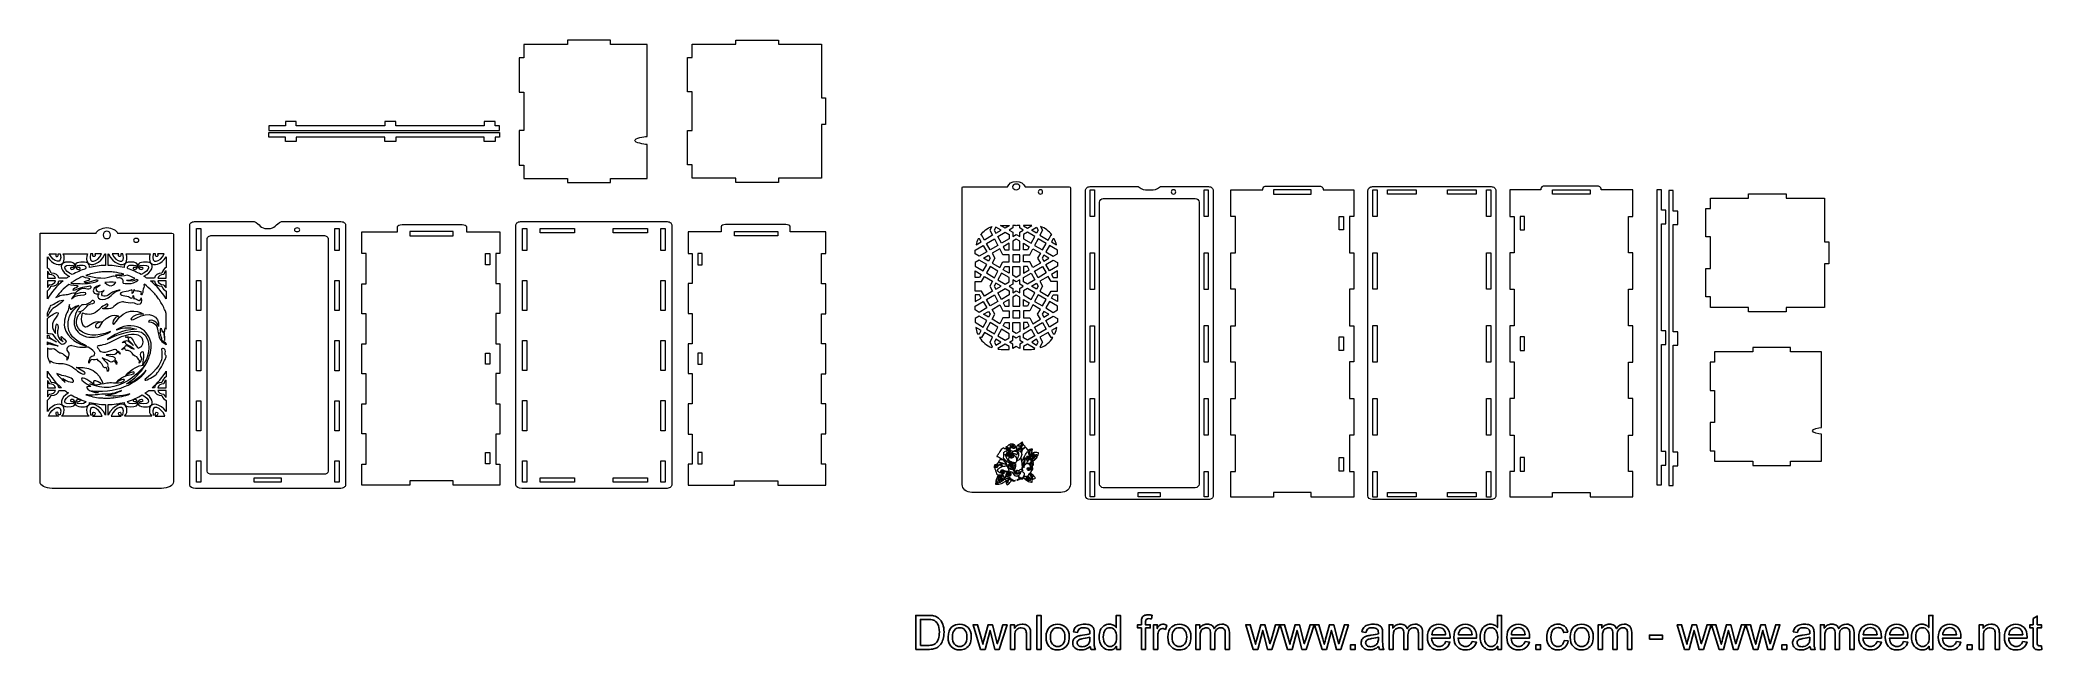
# Model space of a CAD drawing. Header units: millimetres. Extents: x -628 to 722, y -261 to 150.
import ezdxf

# ---------------------------------------------------------------- set-up
doc = ezdxf.new("R2010")
doc.units = ezdxf.units.MM
doc.header["$MEASUREMENT"] = 0
doc.layers.add('Layer 1', color=7, linetype='Continuous')

msp = doc.modelspace()

# ---------------------------------------------------------------- linework, layer by layer
at = {"layer": 'Layer 1', "lineweight": 9}
for points, knots in [([(-218.6746, 84.6548), (-218.7351, 84.6575), (-218.7963, 84.6589), (-218.8576, 84.6589), (-218.8576, 84.6589), (-220.6943, 84.6589), (-227.0326, 83.4558), (-227.0326, 81.9719), (-227.0326, 81.9719), (-227.0326, 80.488), (-220.6943, 79.2847), (-218.8576, 79.2847), (-218.8576, 79.2847), (-218.7963, 79.2847), (-218.7351, 79.2861), (-218.6746, 79.2887), (-218.6746, 79.2887), (-218.6746, 72.5837), (-218.6743, 64.3876), (-218.6743, 56.3798), (-218.6743, 56.3798), (-218.6743, 56.3798), (-243.3265, 56.3798), (-243.3265, 56.3798), (-243.3265, 56.3798), (-243.3265, 56.3798), (-243.3265, 53.6567), (-243.3265, 53.6567), (-243.3265, 53.6567), (-243.3265, 53.6567), (-272.4051, 53.6567), (-272.4051, 53.6567), (-272.4051, 53.6567), (-272.4051, 53.6567), (-272.4051, 56.4385), (-272.4051, 56.4385), (-272.4051, 56.4385), (-272.4051, 56.4385), (-301.844, 56.4385), (-301.844, 56.4385), (-301.844, 56.4385), (-301.844, 56.4385), (-301.844, 65.3843), (-301.844, 65.3843), (-301.844, 65.3843), (-301.844, 65.3843), (-304.8507, 65.3843), (-304.8507, 65.3843), (-304.8507, 65.3843), (-304.8507, 65.3843), (-304.8507, 88.6613), (-304.8507, 88.6613), (-304.8507, 88.6613), (-304.8507, 88.6613), (-301.844, 88.6613), (-301.844, 88.6613), (-301.844, 88.6613), (-301.844, 88.6613), (-301.844, 114.6519), (-301.844, 114.6519), (-301.844, 114.6519), (-301.844, 114.6519), (-304.8507, 114.6519), (-304.8507, 114.6519), (-304.8507, 114.6519), (-304.8507, 114.6519), (-304.8507, 137.6761), (-304.8507, 137.6761), (-304.8507, 137.6761), (-304.8507, 137.6761), (-301.844, 137.6761), (-301.844, 137.6761), (-301.844, 137.6761), (-301.844, 137.6761), (-301.844, 146.6784), (-301.844, 146.6784), (-301.844, 146.6784), (-301.844, 146.6784), (-272.4051, 146.6784), (-272.4051, 146.6784), (-272.4051, 146.6784), (-272.4051, 146.6784), (-272.4051, 149.6566), (-272.4051, 149.6566), (-272.4051, 149.6566), (-272.4051, 149.6566), (-243.3265, 149.6566), (-243.3265, 149.6566), (-243.3265, 149.6566), (-243.3265, 149.6566), (-243.3265, 146.6784), (-243.3265, 146.6784), (-243.3265, 146.6784), (-243.3265, 146.6784), (-218.6743, 146.6784), (-218.6743, 146.6784), (-218.6743, 146.6784), (-218.6743, 122.0541), (-218.6746, 104.5937), (-218.6746, 84.6548)], [0, 0, 0, 0, 0.038461538, 0.038461538, 0.038461538, 0.038461538, 0.076923077, 0.076923077, 0.076923077, 0.076923077, 0.115384615, 0.115384615, 0.115384615, 0.115384615, 0.153846154, 0.153846154, 0.153846154, 0.153846154, 0.192307692, 0.192307692, 0.192307692, 0.192307692, 0.230769231, 0.230769231, 0.230769231, 0.230769231, 0.269230769, 0.269230769, 0.269230769, 0.269230769, 0.307692308, 0.307692308, 0.307692308, 0.307692308, 0.346153846, 0.346153846, 0.346153846, 0.346153846, 0.384615385, 0.384615385, 0.384615385, 0.384615385, 0.423076923, 0.423076923, 0.423076923, 0.423076923, 0.461538462, 0.461538462, 0.461538462, 0.461538462, 0.5, 0.5, 0.5, 0.5, 0.538461538, 0.538461538, 0.538461538, 0.538461538, 0.576923077, 0.576923077, 0.576923077, 0.576923077, 0.615384615, 0.615384615, 0.615384615, 0.615384615, 0.653846154, 0.653846154, 0.653846154, 0.653846154, 0.692307692, 0.692307692, 0.692307692, 0.692307692, 0.730769231, 0.730769231, 0.730769231, 0.730769231, 0.769230769, 0.769230769, 0.769230769, 0.769230769, 0.807692308, 0.807692308, 0.807692308, 0.807692308, 0.846153846, 0.846153846, 0.846153846, 0.846153846, 0.884615385, 0.884615385, 0.884615385, 0.884615385, 0.923076923, 0.923076923, 0.923076923, 0.923076923, 1, 1, 1, 1]), ([(-101.1658, 146.874), (-101.1658, 146.874), (-129.9862, 146.8785), (-129.9862, 146.8785), (-129.9862, 146.8785), (-129.9862, 146.8785), (-129.9862, 149.6875), (-129.9862, 149.6875), (-129.9862, 149.6875), (-129.9862, 149.6875), (-158.9674, 149.6875), (-158.9674, 149.6875), (-158.9674, 149.6875), (-158.9674, 149.6875), (-158.9674, 146.8197), (-158.9674, 146.8197), (-158.9674, 146.8197), (-158.9674, 146.8197), (-188.3931, 146.8197), (-188.3931, 146.8197), (-188.3931, 146.8197), (-188.3931, 146.8197), (-188.3931, 137.9478), (-188.3931, 137.9478), (-188.3931, 137.9478), (-188.3931, 137.9478), (-191.3699, 137.9478), (-191.3699, 137.9478), (-191.3699, 137.9478), (-191.3699, 137.9478), (-191.3699, 114.8257), (-191.3699, 114.8257), (-191.3699, 114.8257), (-191.3699, 114.8257), (-188.3931, 114.8257), (-188.3931, 114.8257), (-188.3931, 114.8257), (-188.3931, 114.8257), (-188.3931, 88.7495), (-188.3931, 88.7495), (-188.3931, 88.7495), (-188.3931, 88.7495), (-191.3699, 88.7495), (-191.3699, 88.7495), (-191.3699, 88.7495), (-191.3699, 88.7495), (-191.3699, 65.5652), (-191.3699, 65.5652), (-191.3699, 65.5652), (-191.3699, 65.5652), (-188.3931, 65.5652), (-188.3931, 65.5652), (-188.3931, 65.5652), (-188.3931, 65.5652), (-188.3931, 56.6327), (-188.3931, 56.6327), (-188.3931, 56.6327), (-188.3931, 56.6327), (-158.9674, 56.6327), (-158.9674, 56.6327), (-158.9674, 56.6327), (-158.9674, 56.6327), (-158.9674, 53.6254), (-158.9674, 53.6254), (-158.9674, 53.6254), (-158.9674, 53.6254), (-129.9862, 53.6254), (-129.9862, 53.6254), (-129.9862, 53.6254), (-129.9862, 53.6254), (-129.9862, 56.6327), (-129.9862, 56.6327), (-129.9862, 56.6327), (-129.9862, 56.6327), (-101.1658, 56.6283), (-101.1658, 56.6283), (-101.1658, 56.6283), (-101.1658, 56.6283), (-101.1658, 92.6821), (-101.1658, 92.6821), (-101.1658, 92.6821), (-101.1658, 92.6821), (-98.4764, 92.6831), (-98.4764, 92.6831), (-98.4764, 92.6831), (-98.4764, 92.6831), (-98.4752, 110.7823), (-98.4752, 110.7823), (-98.4752, 110.7823), (-98.4752, 110.7823), (-101.1668, 110.7226), (-101.1668, 110.7226), (-101.1668, 110.7226), (-101.1668, 110.7226), (-101.1658, 146.874), (-101.1658, 146.874)], [0, 0, 0, 0, 0.04, 0.04, 0.04, 0.04, 0.08, 0.08, 0.08, 0.08, 0.12, 0.12, 0.12, 0.12, 0.16, 0.16, 0.16, 0.16, 0.2, 0.2, 0.2, 0.2, 0.24, 0.24, 0.24, 0.24, 0.28, 0.28, 0.28, 0.28, 0.32, 0.32, 0.32, 0.32, 0.36, 0.36, 0.36, 0.36, 0.4, 0.4, 0.4, 0.4, 0.44, 0.44, 0.44, 0.44, 0.48, 0.48, 0.48, 0.48, 0.52, 0.52, 0.52, 0.52, 0.56, 0.56, 0.56, 0.56, 0.6, 0.6, 0.6, 0.6, 0.64, 0.64, 0.64, 0.64, 0.68, 0.68, 0.68, 0.68, 0.72, 0.72, 0.72, 0.72, 0.76, 0.76, 0.76, 0.76, 0.8, 0.8, 0.8, 0.8, 0.84, 0.84, 0.84, 0.84, 0.88, 0.88, 0.88, 0.88, 0.92, 0.92, 0.92, 0.92, 1, 1, 1, 1]), ([(-328.4226, 91.7853), (-328.4226, 91.7853), (-328.4226, 94.7552), (-328.4226, 94.7552), (-328.4226, 94.7552), (-328.4226, 94.7552), (-321.0219, 94.7552), (-321.0219, 94.7552), (-321.0219, 94.7552), (-321.0219, 94.7552), (-321.0219, 91.7853), (-321.0219, 91.7853), (-321.0219, 91.7853), (-321.0219, 91.7853), (-318.174, 91.7853), (-318.174, 91.7853), (-318.174, 91.7853), (-318.174, 91.7853), (-318.174, 88.7442), (-318.174, 88.7442), (-318.174, 88.7442), (-369.9144, 88.7442), (-422.0748, 88.7442), (-473.8152, 88.7442), (-473.8152, 88.7442), (-473.8152, 89.7912), (-473.8152, 90.7382), (-473.8152, 91.7853), (-473.8152, 91.7853), (-473.8152, 91.7853), (-462.5708, 91.7853), (-462.5708, 91.7853), (-462.5708, 91.7853), (-462.5708, 91.7853), (-462.5708, 94.7552), (-462.5708, 94.7552), (-462.5708, 94.7552), (-462.5708, 94.7552), (-455.17, 94.7552), (-455.17, 94.7552), (-455.17, 94.7552), (-455.17, 94.7552), (-455.17, 91.7853), (-455.17, 91.7853), (-455.17, 91.7853), (-455.17, 91.7853), (-395.4969, 91.7853), (-395.4969, 91.7853), (-395.4969, 91.7853), (-395.4969, 91.7853), (-395.4969, 94.7552), (-395.4969, 94.7552), (-395.4969, 94.7552), (-395.4969, 94.7552), (-388.0961, 94.7552), (-388.0961, 94.7552), (-388.0961, 94.7552), (-388.0961, 94.7552), (-388.0961, 91.7853), (-388.0961, 91.7853), (-388.0961, 91.7853), (-388.0961, 91.7853), (-328.4226, 91.7853), (-328.4226, 91.7853)], [0, 0, 0, 0, 0.058823529, 0.058823529, 0.058823529, 0.058823529, 0.117647059, 0.117647059, 0.117647059, 0.117647059, 0.176470588, 0.176470588, 0.176470588, 0.176470588, 0.235294118, 0.235294118, 0.235294118, 0.235294118, 0.294117647, 0.294117647, 0.294117647, 0.294117647, 0.352941176, 0.352941176, 0.352941176, 0.352941176, 0.411764706, 0.411764706, 0.411764706, 0.411764706, 0.470588235, 0.470588235, 0.470588235, 0.470588235, 0.529411765, 0.529411765, 0.529411765, 0.529411765, 0.588235294, 0.588235294, 0.588235294, 0.588235294, 0.647058824, 0.647058824, 0.647058824, 0.647058824, 0.705882353, 0.705882353, 0.705882353, 0.705882353, 0.764705882, 0.764705882, 0.764705882, 0.764705882, 0.823529412, 0.823529412, 0.823529412, 0.823529412, 0.882352941, 0.882352941, 0.882352941, 0.882352941, 1, 1, 1, 1]), ([(-328.4226, 84.2686), (-328.4226, 84.2686), (-328.4226, 81.2987), (-328.4226, 81.2987), (-328.4226, 81.2987), (-328.4226, 81.2987), (-321.0219, 81.2987), (-321.0219, 81.2987), (-321.0219, 81.2987), (-321.0219, 81.2987), (-321.0219, 84.2686), (-321.0219, 84.2686), (-321.0219, 84.2686), (-321.0219, 84.2686), (-318.174, 84.2686), (-318.174, 84.2686), (-318.174, 84.2686), (-318.174, 84.2686), (-318.174, 87.3097), (-318.174, 87.3097), (-318.174, 87.3097), (-369.9144, 87.3097), (-422.0748, 87.3097), (-473.8152, 87.3097), (-473.8152, 87.3097), (-473.8152, 86.2627), (-473.8152, 85.3157), (-473.8152, 84.2686), (-473.8152, 84.2686), (-473.8152, 84.2686), (-462.5708, 84.2686), (-462.5708, 84.2686), (-462.5708, 84.2686), (-462.5708, 84.2686), (-462.5708, 81.2987), (-462.5708, 81.2987), (-462.5708, 81.2987), (-462.5708, 81.2987), (-455.17, 81.2987), (-455.17, 81.2987), (-455.17, 81.2987), (-455.17, 81.2987), (-455.17, 84.2686), (-455.17, 84.2686), (-455.17, 84.2686), (-455.17, 84.2686), (-395.4969, 84.2686), (-395.4969, 84.2686), (-395.4969, 84.2686), (-395.4969, 84.2686), (-395.4969, 81.2987), (-395.4969, 81.2987), (-395.4969, 81.2987), (-395.4969, 81.2987), (-388.0961, 81.2987), (-388.0961, 81.2987), (-388.0961, 81.2987), (-388.0961, 81.2987), (-388.0961, 84.2686), (-388.0961, 84.2686), (-388.0961, 84.2686), (-388.0961, 84.2686), (-328.4226, 84.2686), (-328.4226, 84.2686)], [0, 0, 0, 0, 0.058823529, 0.058823529, 0.058823529, 0.058823529, 0.117647059, 0.117647059, 0.117647059, 0.117647059, 0.176470588, 0.176470588, 0.176470588, 0.176470588, 0.235294118, 0.235294118, 0.235294118, 0.235294118, 0.294117647, 0.294117647, 0.294117647, 0.294117647, 0.352941176, 0.352941176, 0.352941176, 0.352941176, 0.411764706, 0.411764706, 0.411764706, 0.411764706, 0.470588235, 0.470588235, 0.470588235, 0.470588235, 0.529411765, 0.529411765, 0.529411765, 0.529411765, 0.588235294, 0.588235294, 0.588235294, 0.588235294, 0.647058824, 0.647058824, 0.647058824, 0.647058824, 0.705882353, 0.705882353, 0.705882353, 0.705882353, 0.764705882, 0.764705882, 0.764705882, 0.764705882, 0.823529412, 0.823529412, 0.823529412, 0.823529412, 0.882352941, 0.882352941, 0.882352941, 0.882352941, 1, 1, 1, 1]), ([(0.2617, -155.2598), (0.2617, -155.2598), (60.1542, -155.2598), (60.1542, -155.2598), (60.1542, -155.2598), (61.887, -155.2598), (63.5488, -154.6964), (64.7742, -153.693), (64.7742, -153.693), (65.9995, -152.6895), (66.6876, -151.3291), (66.6876, -149.9104), (66.6876, -149.9104), (66.6876, -83.278), (66.6876, -16.6456), (66.6876, 49.9869), (66.6876, 49.9869), (66.6876, 50.2229), (66.6592, 50.7108), (65.8168, 50.6951), (65.8168, 50.6951), (55.9111, 50.6951), (46.0054, 50.6951), (36.0996, 50.6951), (36.0996, 50.6951), (35.4825, 52.8299), (33.0788, 54.422), (30.2077, 54.422), (30.2077, 54.422), (27.3365, 54.422), (24.9329, 52.8299), (24.3158, 50.6951), (24.3158, 50.6951), (14.2802, 50.6951), (4.2448, 50.6951), (-5.7907, 50.6951), (-5.7907, 50.6951), (-6.0668, 50.7015), (-6.281, 50.6408), (-6.2719, 50.3722), (-6.2719, 50.3722), (-6.2719, 50.3722), (-6.2719, -149.9104), (-6.2719, -149.9104), (-6.2719, -149.9104), (-6.2719, -152.8647), (-3.3466, -155.2598), (0.2617, -155.2598)], [0, 0, 0, 0, 0.076923077, 0.076923077, 0.076923077, 0.076923077, 0.153846154, 0.153846154, 0.153846154, 0.153846154, 0.230769231, 0.230769231, 0.230769231, 0.230769231, 0.307692308, 0.307692308, 0.307692308, 0.307692308, 0.384615385, 0.384615385, 0.384615385, 0.384615385, 0.461538462, 0.461538462, 0.461538462, 0.461538462, 0.538461538, 0.538461538, 0.538461538, 0.538461538, 0.615384615, 0.615384615, 0.615384615, 0.615384615, 0.692307692, 0.692307692, 0.692307692, 0.692307692, 0.769230769, 0.769230769, 0.769230769, 0.769230769, 0.846153846, 0.846153846, 0.846153846, 0.846153846, 1, 1, 1, 1]), ([(79.9891, -160.1046), (79.9891, -160.1046), (159.8265, -160.1046), (159.8265, -160.1046), (159.8265, -160.1046), (160.6734, -160.1046), (161.4858, -159.8278), (162.0848, -159.3356), (162.0848, -159.3356), (162.6838, -158.8429), (163.0201, -158.1746), (163.0201, -157.4784), (163.0201, -157.4784), (163.0201, -157.4784), (163.0201, 48.2404), (163.0201, 48.2404), (163.0201, 48.2404), (163.0201, 48.9369), (162.6838, 49.6052), (162.0848, 50.0977), (162.0848, 50.0977), (161.4858, 50.5901), (160.6734, 50.8668), (159.8265, 50.8668), (159.8265, 50.8668), (159.8265, 50.8668), (127.4843, 50.8668), (127.4843, 50.8668), (127.4843, 50.8668), (127.4843, 50.8668), (127.4843, 50.8434), (127.4843, 50.8434), (127.4843, 50.8434), (124.1769, 48.687), (124.171, 48.6869), (120.121, 48.6869), (120.121, 48.6869), (120.121, 48.6869), (119.6945, 48.6869), (119.6945, 48.6869), (119.6945, 48.6869), (115.6446, 48.6869), (115.7378, 48.687), (112.3313, 50.8434), (112.3313, 50.8434), (112.3313, 50.8434), (112.3313, 50.8668), (112.3313, 50.8668), (112.3313, 50.8668), (112.3313, 50.8668), (79.9891, 50.8668), (79.9891, 50.8668), (79.9891, 50.8668), (79.142, 50.8668), (78.3299, 50.5901), (77.7309, 50.0977), (77.7309, 50.0977), (77.1322, 49.6052), (76.7955, 48.9369), (76.7955, 48.2404), (76.7955, 48.2404), (76.7955, 48.2404), (76.7955, -157.4784), (76.7955, -157.4784), (76.7955, -157.4784), (76.7955, -158.9287), (78.2254, -160.1046), (79.9891, -160.1046)], [0, 0, 0, 0, 0.055555556, 0.055555556, 0.055555556, 0.055555556, 0.111111111, 0.111111111, 0.111111111, 0.111111111, 0.166666667, 0.166666667, 0.166666667, 0.166666667, 0.222222222, 0.222222222, 0.222222222, 0.222222222, 0.277777778, 0.277777778, 0.277777778, 0.277777778, 0.333333333, 0.333333333, 0.333333333, 0.333333333, 0.388888889, 0.388888889, 0.388888889, 0.388888889, 0.444444444, 0.444444444, 0.444444444, 0.444444444, 0.5, 0.5, 0.5, 0.5, 0.555555556, 0.555555556, 0.555555556, 0.555555556, 0.611111111, 0.611111111, 0.611111111, 0.611111111, 0.666666667, 0.666666667, 0.666666667, 0.666666667, 0.722222222, 0.722222222, 0.722222222, 0.722222222, 0.777777778, 0.777777778, 0.777777778, 0.777777778, 0.833333333, 0.833333333, 0.833333333, 0.833333333, 0.888888889, 0.888888889, 0.888888889, 0.888888889, 1, 1, 1, 1]), ([(196.3601, 49.4223), (196.3601, 49.4223), (196.3601, 48.6374), (196.3601, 48.6374), (196.3601, 48.6374), (196.3601, 48.6374), (174.9516, 48.6374), (174.9516, 48.6374), (174.9516, 48.6374), (174.9516, 48.6374), (174.9516, 30.8143), (174.9516, 30.8143), (174.9516, 30.8143), (174.9516, 30.8143), (177.9106, 30.8143), (177.9106, 30.8143), (177.9106, 30.8143), (177.9106, 30.8143), (177.9106, 6.1838), (177.9106, 6.1838), (177.9106, 6.1838), (177.9106, 6.1838), (174.9516, 6.1838), (174.9516, 6.1838), (174.9516, 6.1838), (174.9516, 6.1838), (174.9516, -18.3486), (174.9516, -18.3486), (174.9516, -18.3486), (174.9516, -18.3486), (177.9106, -18.3486), (177.9106, -18.3486), (177.9106, -18.3486), (177.9106, -18.3486), (177.9106, -42.9242), (177.9106, -42.9242), (177.9106, -42.9242), (177.9106, -42.9242), (174.9516, -42.9242), (174.9516, -42.9242), (174.9516, -42.9242), (174.9516, -42.9242), (174.9516, -67.4563), (174.9516, -67.4563), (174.9516, -67.4563), (174.9516, -67.4563), (177.9106, -67.4563), (177.9106, -67.4563), (177.9106, -67.4563), (177.9106, -67.4563), (177.9106, -92.0746), (177.9106, -92.0746), (177.9106, -92.0746), (177.9106, -92.0746), (174.9516, -92.0746), (174.9516, -92.0746), (174.9516, -92.0746), (174.9516, -92.0746), (174.9516, -116.6067), (174.9516, -116.6067), (174.9516, -116.6067), (174.9516, -116.6067), (177.9106, -116.6067), (177.9106, -116.6067), (177.9106, -116.6067), (177.9106, -116.6067), (177.9106, -141.2253), (177.9106, -141.2253), (177.9106, -141.2253), (177.9106, -141.2253), (174.9516, -141.2253), (174.9516, -141.2253), (174.9516, -141.2253), (174.9516, -141.2253), (174.9516, -158.3793), (174.9516, -158.3793), (174.9516, -158.3793), (174.9516, -158.3793), (203.656, -158.3793), (203.656, -158.3793), (203.656, -158.3793), (203.656, -158.3793), (203.656, -155.3608), (203.656, -155.3608), (203.656, -155.3608), (203.656, -155.3608), (229.085, -155.3608), (229.085, -155.3608), (229.085, -155.3608), (229.085, -155.3608), (229.085, -158.3793), (229.085, -158.3793), (229.085, -158.3793), (229.085, -158.3793), (257.7888, -158.3793), (257.7888, -158.3793), (257.7888, -158.3793), (257.7888, -158.3793), (257.7888, -141.2253), (257.7888, -141.2253), (257.7888, -141.2253), (257.7888, -141.2253), (254.8298, -141.2253), (254.8298, -141.2253), (254.8298, -141.2253), (254.8298, -141.2253), (254.8298, -116.65), (254.8298, -116.65), (254.8298, -116.65), (254.8298, -116.65), (257.7888, -116.65), (257.7888, -116.65), (257.7888, -116.65), (257.7888, -116.65), (257.7888, -92.0746), (257.7888, -92.0746), (257.7888, -92.0746), (257.7888, -92.0746), (254.8298, -92.0746), (254.8298, -92.0746), (254.8298, -92.0746), (254.8298, -92.0746), (254.8298, -67.3146), (254.8298, -67.3146), (254.8298, -67.3146), (254.8298, -67.3146), (257.7888, -67.3146), (257.7888, -67.3146), (257.7888, -67.3146), (257.7888, -67.3146), (257.7888, -42.9242), (257.7888, -42.9242), (257.7888, -42.9242), (257.7888, -42.9242), (254.8298, -42.9242), (254.8298, -42.9242), (254.8298, -42.9242), (254.8298, -42.9242), (254.8298, -18.2501), (254.8298, -18.2501), (254.8298, -18.2501), (254.8298, -18.2501), (257.7888, -18.2501), (257.7888, -18.2501), (257.7888, -18.2501), (257.7888, -18.2501), (257.7888, 6.2264), (257.7888, 6.2264), (257.7888, 6.2264), (257.7888, 6.2264), (254.8298, 6.2264), (254.8298, 6.2264), (254.8298, 6.2264), (254.8298, 6.2264), (254.8298, 30.8143), (254.8298, 30.8143), (254.8298, 30.8143), (254.8298, 30.8143), (257.7888, 30.8143), (257.7888, 30.8143), (257.7888, 30.8143), (257.7888, 30.8143), (257.7888, 48.6374), (257.7888, 48.6374), (257.7888, 48.6374), (257.7888, 48.6374), (237.0175, 48.6374), (237.0175, 48.6374), (237.0175, 48.6374), (237.0175, 48.6374), (237.0175, 49.4223), (237.0175, 49.4223), (237.0175, 49.4223), (237.0175, 50.4362), (235.8135, 51.2659), (234.3422, 51.2659), (234.3422, 51.2659), (234.3422, 51.2659), (199.0354, 51.2659), (199.0354, 51.2659), (199.0354, 51.2659), (197.564, 51.2659), (196.3601, 50.4362), (196.3601, 49.4223)], [0, 0, 0, 0, 0.021276596, 0.021276596, 0.021276596, 0.021276596, 0.042553191, 0.042553191, 0.042553191, 0.042553191, 0.063829787, 0.063829787, 0.063829787, 0.063829787, 0.085106383, 0.085106383, 0.085106383, 0.085106383, 0.106382979, 0.106382979, 0.106382979, 0.106382979, 0.127659574, 0.127659574, 0.127659574, 0.127659574, 0.14893617, 0.14893617, 0.14893617, 0.14893617, 0.170212766, 0.170212766, 0.170212766, 0.170212766, 0.191489362, 0.191489362, 0.191489362, 0.191489362, 0.212765957, 0.212765957, 0.212765957, 0.212765957, 0.234042553, 0.234042553, 0.234042553, 0.234042553, 0.255319149, 0.255319149, 0.255319149, 0.255319149, 0.276595745, 0.276595745, 0.276595745, 0.276595745, 0.29787234, 0.29787234, 0.29787234, 0.29787234, 0.319148936, 0.319148936, 0.319148936, 0.319148936, 0.340425532, 0.340425532, 0.340425532, 0.340425532, 0.361702128, 0.361702128, 0.361702128, 0.361702128, 0.382978723, 0.382978723, 0.382978723, 0.382978723, 0.404255319, 0.404255319, 0.404255319, 0.404255319, 0.425531915, 0.425531915, 0.425531915, 0.425531915, 0.446808511, 0.446808511, 0.446808511, 0.446808511, 0.468085106, 0.468085106, 0.468085106, 0.468085106, 0.489361702, 0.489361702, 0.489361702, 0.489361702, 0.510638298, 0.510638298, 0.510638298, 0.510638298, 0.531914894, 0.531914894, 0.531914894, 0.531914894, 0.553191489, 0.553191489, 0.553191489, 0.553191489, 0.574468085, 0.574468085, 0.574468085, 0.574468085, 0.595744681, 0.595744681, 0.595744681, 0.595744681, 0.617021277, 0.617021277, 0.617021277, 0.617021277, 0.638297872, 0.638297872, 0.638297872, 0.638297872, 0.659574468, 0.659574468, 0.659574468, 0.659574468, 0.680851064, 0.680851064, 0.680851064, 0.680851064, 0.70212766, 0.70212766, 0.70212766, 0.70212766, 0.723404255, 0.723404255, 0.723404255, 0.723404255, 0.744680851, 0.744680851, 0.744680851, 0.744680851, 0.765957447, 0.765957447, 0.765957447, 0.765957447, 0.787234043, 0.787234043, 0.787234043, 0.787234043, 0.808510638, 0.808510638, 0.808510638, 0.808510638, 0.829787234, 0.829787234, 0.829787234, 0.829787234, 0.85106383, 0.85106383, 0.85106383, 0.85106383, 0.872340426, 0.872340426, 0.872340426, 0.872340426, 0.893617021, 0.893617021, 0.893617021, 0.893617021, 0.914893617, 0.914893617, 0.914893617, 0.914893617, 0.936170213, 0.936170213, 0.936170213, 0.936170213, 0.957446809, 0.957446809, 0.957446809, 0.957446809, 1, 1, 1, 1]), ([(350.3261, 50.8668), (350.3261, 50.8668), (270.4889, 50.8668), (270.4889, 50.8668), (270.4889, 50.8668), (269.6418, 50.8668), (268.8297, 50.5901), (268.2306, 50.0976), (268.2306, 50.0976), (267.6319, 49.6052), (267.2954, 48.9369), (267.2954, 48.2405), (267.2954, 48.2405), (267.2954, 48.2405), (267.2954, -157.4786), (267.2954, -157.4786), (267.2954, -157.4786), (267.2954, -158.9288), (268.7251, -160.1047), (270.4889, -160.1047), (270.4889, -160.1047), (270.4889, -160.1047), (350.3261, -160.1047), (350.3261, -160.1047), (350.3261, -160.1047), (351.1731, -160.1047), (351.9854, -159.8281), (352.5843, -159.3357), (352.5843, -159.3357), (353.1835, -158.843), (353.5197, -158.1748), (353.5197, -157.4786), (353.5197, -157.4786), (353.5197, -157.4786), (353.5197, 48.2405), (353.5197, 48.2405), (353.5197, 48.2405), (353.5197, 48.9369), (353.1835, 49.6052), (352.5843, 50.0976), (352.5843, 50.0976), (351.9854, 50.5901), (351.1731, 50.8668), (350.3261, 50.8668)], [0, 0, 0, 0, 0.083333333, 0.083333333, 0.083333333, 0.083333333, 0.166666667, 0.166666667, 0.166666667, 0.166666667, 0.25, 0.25, 0.25, 0.25, 0.333333333, 0.333333333, 0.333333333, 0.333333333, 0.416666667, 0.416666667, 0.416666667, 0.416666667, 0.5, 0.5, 0.5, 0.5, 0.583333333, 0.583333333, 0.583333333, 0.583333333, 0.666666667, 0.666666667, 0.666666667, 0.666666667, 0.75, 0.75, 0.75, 0.75, 0.833333333, 0.833333333, 0.833333333, 0.833333333, 1, 1, 1, 1]), ([(424.4552, 49.4347), (424.4552, 49.4347), (424.4552, 48.6498), (424.4552, 48.6498), (424.4552, 48.6498), (424.4552, 48.6498), (445.8637, 48.6498), (445.8637, 48.6498), (445.8637, 48.6498), (445.8637, 48.6498), (445.8637, 30.8267), (445.8637, 30.8267), (445.8637, 30.8267), (445.8637, 30.8267), (442.9047, 30.8267), (442.9047, 30.8267), (442.9047, 30.8267), (442.9047, 30.8267), (442.9047, 6.1961), (442.9047, 6.1961), (442.9047, 6.1961), (442.9047, 6.1961), (445.8637, 6.1961), (445.8637, 6.1961), (445.8637, 6.1961), (445.8637, 6.1961), (445.8637, -18.3362), (445.8637, -18.3362), (445.8637, -18.3362), (445.8637, -18.3362), (442.9047, -18.3362), (442.9047, -18.3362), (442.9047, -18.3362), (442.9047, -18.3362), (442.9047, -42.9118), (442.9047, -42.9118), (442.9047, -42.9118), (442.9047, -42.9118), (445.8637, -42.9118), (445.8637, -42.9118), (445.8637, -42.9118), (445.8637, -42.9118), (445.8637, -67.4439), (445.8637, -67.4439), (445.8637, -67.4439), (445.8637, -67.4439), (442.9047, -67.4439), (442.9047, -67.4439), (442.9047, -67.4439), (442.9047, -67.4439), (442.9047, -92.0622), (442.9047, -92.0622), (442.9047, -92.0622), (442.9047, -92.0622), (445.8637, -92.0622), (445.8637, -92.0622), (445.8637, -92.0622), (445.8637, -92.0622), (445.8637, -116.5943), (445.8637, -116.5943), (445.8637, -116.5943), (445.8637, -116.5943), (442.9047, -116.5943), (442.9047, -116.5943), (442.9047, -116.5943), (442.9047, -116.5943), (442.9047, -141.2129), (442.9047, -141.2129), (442.9047, -141.2129), (442.9047, -141.2129), (445.8637, -141.2129), (445.8637, -141.2129), (445.8637, -141.2129), (445.8637, -141.2129), (445.8637, -158.3669), (445.8637, -158.3669), (445.8637, -158.3669), (445.8637, -158.3669), (417.1593, -158.3669), (417.1593, -158.3669), (417.1593, -158.3669), (417.1593, -158.3669), (417.1593, -155.3484), (417.1593, -155.3484), (417.1593, -155.3484), (417.1593, -155.3484), (391.7302, -155.3484), (391.7302, -155.3484), (391.7302, -155.3484), (391.7302, -155.3484), (391.7302, -158.3669), (391.7302, -158.3669), (391.7302, -158.3669), (391.7302, -158.3669), (363.0263, -158.3669), (363.0263, -158.3669), (363.0263, -158.3669), (363.0263, -158.3669), (363.0263, -141.2129), (363.0263, -141.2129), (363.0263, -141.2129), (363.0263, -141.2129), (365.9853, -141.2129), (365.9853, -141.2129), (365.9853, -141.2129), (365.9853, -141.2129), (365.9853, -116.6377), (365.9853, -116.6377), (365.9853, -116.6377), (365.9853, -116.6377), (363.0263, -116.6377), (363.0263, -116.6377), (363.0263, -116.6377), (363.0263, -116.6377), (363.0263, -92.0622), (363.0263, -92.0622), (363.0263, -92.0622), (363.0263, -92.0622), (365.9853, -92.0622), (365.9853, -92.0622), (365.9853, -92.0622), (365.9853, -92.0622), (365.9853, -67.3022), (365.9853, -67.3022), (365.9853, -67.3022), (365.9853, -67.3022), (363.0263, -67.3022), (363.0263, -67.3022), (363.0263, -67.3022), (363.0263, -67.3022), (363.0263, -42.9118), (363.0263, -42.9118), (363.0263, -42.9118), (363.0263, -42.9118), (365.9853, -42.9118), (365.9853, -42.9118), (365.9853, -42.9118), (365.9853, -42.9118), (365.9853, -18.2377), (365.9853, -18.2377), (365.9853, -18.2377), (365.9853, -18.2377), (363.0263, -18.2377), (363.0263, -18.2377), (363.0263, -18.2377), (363.0263, -18.2377), (363.0263, 6.2388), (363.0263, 6.2388), (363.0263, 6.2388), (363.0263, 6.2388), (365.9853, 6.2388), (365.9853, 6.2388), (365.9853, 6.2388), (365.9853, 6.2388), (365.9853, 30.8267), (365.9853, 30.8267), (365.9853, 30.8267), (365.9853, 30.8267), (363.0263, 30.8267), (363.0263, 30.8267), (363.0263, 30.8267), (363.0263, 30.8267), (363.0263, 48.6498), (363.0263, 48.6498), (363.0263, 48.6498), (363.0263, 48.6498), (383.7977, 48.6498), (383.7977, 48.6498), (383.7977, 48.6498), (383.7977, 48.6498), (383.7977, 49.4347), (383.7977, 49.4347), (383.7977, 49.4347), (383.7977, 50.4486), (385.0017, 51.2783), (386.473, 51.2783), (386.473, 51.2783), (386.473, 51.2783), (421.7799, 51.2783), (421.7799, 51.2783), (421.7799, 51.2783), (423.2513, 51.2783), (424.4552, 50.4486), (424.4552, 49.4347)], [0, 0, 0, 0, 0.021276596, 0.021276596, 0.021276596, 0.021276596, 0.042553191, 0.042553191, 0.042553191, 0.042553191, 0.063829787, 0.063829787, 0.063829787, 0.063829787, 0.085106383, 0.085106383, 0.085106383, 0.085106383, 0.106382979, 0.106382979, 0.106382979, 0.106382979, 0.127659574, 0.127659574, 0.127659574, 0.127659574, 0.14893617, 0.14893617, 0.14893617, 0.14893617, 0.170212766, 0.170212766, 0.170212766, 0.170212766, 0.191489362, 0.191489362, 0.191489362, 0.191489362, 0.212765957, 0.212765957, 0.212765957, 0.212765957, 0.234042553, 0.234042553, 0.234042553, 0.234042553, 0.255319149, 0.255319149, 0.255319149, 0.255319149, 0.276595745, 0.276595745, 0.276595745, 0.276595745, 0.29787234, 0.29787234, 0.29787234, 0.29787234, 0.319148936, 0.319148936, 0.319148936, 0.319148936, 0.340425532, 0.340425532, 0.340425532, 0.340425532, 0.361702128, 0.361702128, 0.361702128, 0.361702128, 0.382978723, 0.382978723, 0.382978723, 0.382978723, 0.404255319, 0.404255319, 0.404255319, 0.404255319, 0.425531915, 0.425531915, 0.425531915, 0.425531915, 0.446808511, 0.446808511, 0.446808511, 0.446808511, 0.468085106, 0.468085106, 0.468085106, 0.468085106, 0.489361702, 0.489361702, 0.489361702, 0.489361702, 0.510638298, 0.510638298, 0.510638298, 0.510638298, 0.531914894, 0.531914894, 0.531914894, 0.531914894, 0.553191489, 0.553191489, 0.553191489, 0.553191489, 0.574468085, 0.574468085, 0.574468085, 0.574468085, 0.595744681, 0.595744681, 0.595744681, 0.595744681, 0.617021277, 0.617021277, 0.617021277, 0.617021277, 0.638297872, 0.638297872, 0.638297872, 0.638297872, 0.659574468, 0.659574468, 0.659574468, 0.659574468, 0.680851064, 0.680851064, 0.680851064, 0.680851064, 0.70212766, 0.70212766, 0.70212766, 0.70212766, 0.723404255, 0.723404255, 0.723404255, 0.723404255, 0.744680851, 0.744680851, 0.744680851, 0.744680851, 0.765957447, 0.765957447, 0.765957447, 0.765957447, 0.787234043, 0.787234043, 0.787234043, 0.787234043, 0.808510638, 0.808510638, 0.808510638, 0.808510638, 0.829787234, 0.829787234, 0.829787234, 0.829787234, 0.85106383, 0.85106383, 0.85106383, 0.85106383, 0.872340426, 0.872340426, 0.872340426, 0.872340426, 0.893617021, 0.893617021, 0.893617021, 0.893617021, 0.914893617, 0.914893617, 0.914893617, 0.914893617, 0.936170213, 0.936170213, 0.936170213, 0.936170213, 0.957446809, 0.957446809, 0.957446809, 0.957446809, 1, 1, 1, 1]), ([(465.2121, -127.6817), (465.2121, -127.6817), (468.182, -127.6817), (468.182, -127.6817), (468.182, -127.6817), (468.182, -127.6817), (468.182, -136.8071), (468.182, -136.8071), (468.182, -136.8071), (468.182, -136.8071), (465.2121, -136.8071), (465.2121, -136.8071), (465.2121, -136.8071), (465.2121, -136.8071), (465.2121, -150.1452), (465.2121, -150.1452), (465.2121, -150.1452), (465.2121, -150.1452), (462.171, -150.1452), (462.171, -150.1452), (462.171, -150.1452), (462.171, -83.8379), (462.171, -17.5307), (462.171, 48.7766), (462.171, 48.7766), (463.2181, 48.7766), (464.165, 48.7766), (465.2121, 48.7766), (465.2121, 48.7766), (465.2121, 48.7766), (465.2121, 34.9048), (465.2121, 34.9048), (465.2121, 34.9048), (465.2121, 34.9048), (468.182, 34.9048), (468.182, 34.9048), (468.182, 34.9048), (468.182, 34.9048), (468.182, 25.7791), (468.182, 25.7791), (468.182, 25.7791), (468.182, 25.7791), (465.2121, 25.7791), (465.2121, 25.7791), (465.2121, 25.7791), (465.2121, 25.7791), (465.2121, -46.3882), (465.2121, -46.3882), (465.2121, -46.3882), (465.2121, -46.3882), (468.182, -46.3882), (468.182, -46.3882), (468.182, -46.3882), (468.182, -46.3882), (468.182, -55.5138), (468.182, -55.5138), (468.182, -55.5138), (468.182, -55.5138), (465.2121, -55.5138), (465.2121, -55.5138), (465.2121, -55.5138), (465.2121, -55.5138), (465.2121, -127.6817), (465.2121, -127.6817)], [0, 0, 0, 0, 0.058823529, 0.058823529, 0.058823529, 0.058823529, 0.117647059, 0.117647059, 0.117647059, 0.117647059, 0.176470588, 0.176470588, 0.176470588, 0.176470588, 0.235294118, 0.235294118, 0.235294118, 0.235294118, 0.294117647, 0.294117647, 0.294117647, 0.294117647, 0.352941176, 0.352941176, 0.352941176, 0.352941176, 0.411764706, 0.411764706, 0.411764706, 0.411764706, 0.470588235, 0.470588235, 0.470588235, 0.470588235, 0.529411765, 0.529411765, 0.529411765, 0.529411765, 0.588235294, 0.588235294, 0.588235294, 0.588235294, 0.647058824, 0.647058824, 0.647058824, 0.647058824, 0.705882353, 0.705882353, 0.705882353, 0.705882353, 0.764705882, 0.764705882, 0.764705882, 0.764705882, 0.823529412, 0.823529412, 0.823529412, 0.823529412, 0.882352941, 0.882352941, 0.882352941, 0.882352941, 1, 1, 1, 1]), ([(473.1642, -128.2109), (473.1642, -128.2109), (476.1341, -128.2109), (476.1341, -128.2109), (476.1341, -128.2109), (476.1341, -128.2109), (476.1341, -137.3363), (476.1341, -137.3363), (476.1341, -137.3363), (476.1341, -137.3363), (473.1642, -137.3363), (473.1642, -137.3363), (473.1642, -137.3363), (473.1642, -137.3363), (473.1642, -150.6744), (473.1642, -150.6744), (473.1642, -150.6744), (473.1642, -150.6744), (470.1231, -150.6744), (470.1231, -150.6744), (470.1231, -150.6744), (470.1231, -84.3671), (470.1231, -18.0599), (470.1231, 48.2474), (470.1231, 48.2474), (471.1702, 48.2474), (472.1171, 48.2474), (473.1642, 48.2474), (473.1642, 48.2474), (473.1642, 48.2474), (473.1642, 34.3756), (473.1642, 34.3756), (473.1642, 34.3756), (473.1642, 34.3756), (476.1341, 34.3756), (476.1341, 34.3756), (476.1341, 34.3756), (476.1341, 34.3756), (476.1341, 25.2499), (476.1341, 25.2499), (476.1341, 25.2499), (476.1341, 25.2499), (473.1642, 25.2499), (473.1642, 25.2499), (473.1642, 25.2499), (473.1642, 25.2499), (473.1642, -46.9174), (473.1642, -46.9174), (473.1642, -46.9174), (473.1642, -46.9174), (476.1341, -46.9174), (476.1341, -46.9174), (476.1341, -46.9174), (476.1341, -46.9174), (476.1341, -56.043), (476.1341, -56.043), (476.1341, -56.043), (476.1341, -56.043), (473.1642, -56.043), (473.1642, -56.043), (473.1642, -56.043), (473.1642, -56.043), (473.1642, -128.2109), (473.1642, -128.2109)], [0, 0, 0, 0, 0.058823529, 0.058823529, 0.058823529, 0.058823529, 0.117647059, 0.117647059, 0.117647059, 0.117647059, 0.176470588, 0.176470588, 0.176470588, 0.176470588, 0.235294118, 0.235294118, 0.235294118, 0.235294118, 0.294117647, 0.294117647, 0.294117647, 0.294117647, 0.352941176, 0.352941176, 0.352941176, 0.352941176, 0.411764706, 0.411764706, 0.411764706, 0.411764706, 0.470588235, 0.470588235, 0.470588235, 0.470588235, 0.529411765, 0.529411765, 0.529411765, 0.529411765, 0.588235294, 0.588235294, 0.588235294, 0.588235294, 0.647058824, 0.647058824, 0.647058824, 0.647058824, 0.705882353, 0.705882353, 0.705882353, 0.705882353, 0.764705882, 0.764705882, 0.764705882, 0.764705882, 0.823529412, 0.823529412, 0.823529412, 0.823529412, 0.882352941, 0.882352941, 0.882352941, 0.882352941, 1, 1, 1, 1]), ([(575.0655, 43.1806), (575.0655, 43.1806), (549.3306, 43.1843), (549.3306, 43.1843), (549.3306, 43.1843), (549.3306, 43.1843), (549.3306, 46.0608), (549.3306, 46.0608), (549.3306, 46.0608), (549.3306, 46.0608), (523.9858, 46.0608), (523.9858, 46.0608), (523.9858, 46.0608), (523.9858, 46.0608), (523.9858, 43.1361), (523.9858, 43.1361), (523.9858, 43.1361), (523.9858, 43.1361), (498.2433, 43.1361), (498.2433, 43.1361), (498.2433, 43.1361), (498.2433, 43.1361), (498.2433, 36.0201), (498.2433, 36.0201), (498.2433, 36.0201), (498.2433, 36.0201), (495.2156, 36.0201), (495.2156, 36.0201), (495.2156, 36.0201), (495.2156, 36.0201), (495.2156, 16.9653), (495.2156, 16.9653), (495.2156, 16.9653), (495.2156, 16.9653), (498.2433, 16.9653), (498.2433, 16.9653), (498.2433, 16.9653), (498.2433, 16.9653), (498.2433, -4.3437), (498.2433, -4.3437), (498.2433, -4.3437), (498.2433, -4.3437), (495.2156, -4.3437), (495.2156, -4.3437), (495.2156, -4.3437), (495.2156, -4.3437), (495.2156, -23.4206), (495.2156, -23.4206), (495.2156, -23.4206), (495.2156, -23.4206), (498.2433, -23.4206), (498.2433, -23.4206), (498.2433, -23.4206), (498.2433, -23.4206), (498.2433, -30.5143), (498.2433, -30.5143), (498.2433, -30.5143), (498.2433, -30.5143), (523.9858, -30.5143), (523.9858, -30.5143), (523.9858, -30.5143), (523.9858, -30.5143), (523.9858, -33.4391), (523.9858, -33.4391), (523.9858, -33.4391), (523.9858, -33.4391), (549.3306, -33.4391), (549.3306, -33.4391), (549.3306, -33.4391), (549.3306, -33.4391), (549.3306, -30.5143), (549.3306, -30.5143), (549.3306, -30.5143), (549.3306, -30.5143), (575.0655, -30.518), (575.0655, -30.518), (575.0655, -30.518), (575.0655, -30.518), (575.0655, -1.0743), (575.0655, -1.0743), (575.0655, -1.0743), (575.0655, -1.0743), (578.0537, -1.0734), (578.0537, -1.0734), (578.0537, -1.0734), (578.0537, -1.0734), (578.0548, 13.6503), (578.0548, 13.6503), (578.0548, 13.6503), (578.0548, 13.6503), (575.0646, 13.6014), (575.0646, 13.6014), (575.0646, 13.6014), (575.0646, 13.6014), (575.0655, 43.1806), (575.0655, 43.1806)], [0, 0, 0, 0, 0.04, 0.04, 0.04, 0.04, 0.08, 0.08, 0.08, 0.08, 0.12, 0.12, 0.12, 0.12, 0.16, 0.16, 0.16, 0.16, 0.2, 0.2, 0.2, 0.2, 0.24, 0.24, 0.24, 0.24, 0.28, 0.28, 0.28, 0.28, 0.32, 0.32, 0.32, 0.32, 0.36, 0.36, 0.36, 0.36, 0.4, 0.4, 0.4, 0.4, 0.44, 0.44, 0.44, 0.44, 0.48, 0.48, 0.48, 0.48, 0.52, 0.52, 0.52, 0.52, 0.56, 0.56, 0.56, 0.56, 0.6, 0.6, 0.6, 0.6, 0.64, 0.64, 0.64, 0.64, 0.68, 0.68, 0.68, 0.68, 0.72, 0.72, 0.72, 0.72, 0.76, 0.76, 0.76, 0.76, 0.8, 0.8, 0.8, 0.8, 0.84, 0.84, 0.84, 0.84, 0.88, 0.88, 0.88, 0.88, 0.92, 0.92, 0.92, 0.92, 1, 1, 1, 1]), ([(-523.0693, -152.5962), (-523.0693, -152.5962), (-425.8473, -152.5962), (-425.8473, -152.5962), (-425.8473, -152.5962), (-424.8159, -152.5962), (-423.8267, -152.3601), (-423.0972, -151.9401), (-423.0972, -151.9401), (-422.3677, -151.5198), (-421.9583, -150.9496), (-421.9583, -150.3556), (-421.9583, -150.3556), (-421.9583, -150.3556), (-421.9583, 25.1628), (-421.9583, 25.1628), (-421.9583, 25.1628), (-421.9583, 25.7571), (-422.3677, 26.3272), (-423.0972, 26.7475), (-423.0972, 26.7475), (-423.8267, 27.1676), (-424.8159, 27.4036), (-425.8473, 27.4036), (-425.8473, 27.4036), (-425.8473, 27.4036), (-465.2318, 27.4036), (-465.2318, 27.4036), (-465.2318, 27.4036), (-465.2318, 27.4036), (-465.2318, 27.3837), (-465.2318, 27.3837), (-465.2318, 27.3837), (-469.2594, 25.5438), (-469.2667, 22.6032), (-474.1986, 22.6032), (-474.1986, 22.6032), (-474.1986, 22.6032), (-474.7179, 22.6032), (-474.7179, 22.6032), (-474.7179, 22.6032), (-479.6496, 22.6032), (-479.5362, 25.5438), (-483.6845, 27.3837), (-483.6845, 27.3837), (-483.6845, 27.3837), (-483.6845, 27.4036), (-483.6845, 27.4036), (-483.6845, 27.4036), (-483.6845, 27.4036), (-523.0693, 27.4036), (-523.0693, 27.4036), (-523.0693, 27.4036), (-524.1008, 27.4036), (-525.0897, 27.1676), (-525.8192, 26.7475), (-525.8192, 26.7475), (-526.5482, 26.3272), (-526.9582, 25.7571), (-526.9582, 25.1628), (-526.9582, 25.1628), (-526.9582, 25.1628), (-526.9582, -150.3556), (-526.9582, -150.3556), (-526.9582, -150.3556), (-526.9582, -151.5929), (-525.217, -152.5962), (-523.0693, -152.5962)], [0, 0, 0, 0, 0.055555556, 0.055555556, 0.055555556, 0.055555556, 0.111111111, 0.111111111, 0.111111111, 0.111111111, 0.166666667, 0.166666667, 0.166666667, 0.166666667, 0.222222222, 0.222222222, 0.222222222, 0.222222222, 0.277777778, 0.277777778, 0.277777778, 0.277777778, 0.333333333, 0.333333333, 0.333333333, 0.333333333, 0.388888889, 0.388888889, 0.388888889, 0.388888889, 0.444444444, 0.444444444, 0.444444444, 0.444444444, 0.5, 0.5, 0.5, 0.5, 0.555555556, 0.555555556, 0.555555556, 0.555555556, 0.611111111, 0.611111111, 0.611111111, 0.611111111, 0.666666667, 0.666666667, 0.666666667, 0.666666667, 0.722222222, 0.722222222, 0.722222222, 0.722222222, 0.777777778, 0.777777778, 0.777777778, 0.777777778, 0.833333333, 0.833333333, 0.833333333, 0.833333333, 0.888888889, 0.888888889, 0.888888889, 0.888888889, 1, 1, 1, 1]), ([(-205.9676, 27.4037), (-205.9676, 27.4037), (-303.1896, 27.4037), (-303.1896, 27.4037), (-303.1896, 27.4037), (-304.2212, 27.4037), (-305.2101, 27.1676), (-305.9396, 26.7474), (-305.9396, 26.7474), (-306.6687, 26.3273), (-307.0785, 25.7572), (-307.0785, 25.1629), (-307.0785, 25.1629), (-307.0785, 25.1629), (-307.0785, -150.3556), (-307.0785, -150.3556), (-307.0785, -150.3556), (-307.0785, -151.5929), (-305.3374, -152.5962), (-303.1896, -152.5962), (-303.1896, -152.5962), (-303.1896, -152.5962), (-205.9676, -152.5962), (-205.9676, -152.5962), (-205.9676, -152.5962), (-204.9361, -152.5962), (-203.9469, -152.3602), (-203.2176, -151.9401), (-203.2176, -151.9401), (-202.4879, -151.5197), (-202.0786, -150.9496), (-202.0786, -150.3556), (-202.0786, -150.3556), (-202.0786, -150.3556), (-202.0786, 25.1629), (-202.0786, 25.1629), (-202.0786, 25.1629), (-202.0786, 25.7572), (-202.4879, 26.3273), (-203.2176, 26.7474), (-203.2176, 26.7474), (-203.9469, 27.1676), (-204.9361, 27.4037), (-205.9676, 27.4037)], [0, 0, 0, 0, 0.083333333, 0.083333333, 0.083333333, 0.083333333, 0.166666667, 0.166666667, 0.166666667, 0.166666667, 0.25, 0.25, 0.25, 0.25, 0.333333333, 0.333333333, 0.333333333, 0.333333333, 0.416666667, 0.416666667, 0.416666667, 0.416666667, 0.5, 0.5, 0.5, 0.5, 0.583333333, 0.583333333, 0.583333333, 0.583333333, 0.666666667, 0.666666667, 0.666666667, 0.666666667, 0.75, 0.75, 0.75, 0.75, 0.833333333, 0.833333333, 0.833333333, 0.833333333, 1, 1, 1, 1]), ([(-619.8881, -152.5961), (-619.8881, -152.5961), (-546.0075, -152.5961), (-546.0075, -152.5961), (-546.0075, -152.5961), (-543.8699, -152.5961), (-541.8199, -152.1313), (-540.3084, -151.3034), (-540.3084, -151.3034), (-538.7969, -150.4754), (-537.9481, -149.3531), (-537.9481, -148.1825), (-537.9481, -148.1825), (-537.9481, -93.206), (-537.9481, -36.1297), (-537.9481, 18.8468), (-537.9481, 18.8468), (-537.9481, 19.0416), (-537.9831, 19.444), (-539.0223, 19.4311), (-539.0223, 19.4311), (-551.2415, 19.4311), (-563.4608, 19.4311), (-575.6801, 19.4311), (-575.6801, 19.4311), (-576.4413, 21.1925), (-579.4063, 23.206), (-582.9481, 23.206), (-582.9481, 23.206), (-586.4898, 23.206), (-589.4548, 21.1925), (-590.216, 19.4311), (-590.216, 19.4311), (-602.5955, 19.4311), (-614.9747, 19.4311), (-627.354, 19.4311), (-627.354, 19.4311), (-627.6946, 19.4364), (-627.9588, 19.3863), (-627.9476, 19.1647), (-627.9476, 19.1647), (-627.9476, 19.1647), (-627.9476, -148.1825), (-627.9476, -148.1825), (-627.9476, -148.1825), (-627.9476, -150.6201), (-624.3391, -152.5961), (-619.8881, -152.5961)], [0, 0, 0, 0, 0.076923077, 0.076923077, 0.076923077, 0.076923077, 0.153846154, 0.153846154, 0.153846154, 0.153846154, 0.230769231, 0.230769231, 0.230769231, 0.230769231, 0.307692308, 0.307692308, 0.307692308, 0.307692308, 0.384615385, 0.384615385, 0.384615385, 0.384615385, 0.461538462, 0.461538462, 0.461538462, 0.461538462, 0.538461538, 0.538461538, 0.538461538, 0.538461538, 0.615384615, 0.615384615, 0.615384615, 0.615384615, 0.692307692, 0.692307692, 0.692307692, 0.692307692, 0.769230769, 0.769230769, 0.769230769, 0.769230769, 0.846153846, 0.846153846, 0.846153846, 0.846153846, 1, 1, 1, 1]), ([(-386.9765, 23.769), (-386.9765, 23.769), (-386.9765, 20.4608), (-386.9765, 20.4608), (-386.9765, 20.4608), (-386.9765, 20.4608), (-410.9683, 20.4608), (-410.9683, 20.4608), (-410.9683, 20.4608), (-410.9683, 20.4608), (-410.9683, 5.7555), (-410.9683, 5.7555), (-410.9683, 5.7555), (-410.9683, 5.7555), (-408.1349, 5.7555), (-408.1349, 5.7555), (-408.1349, 5.7555), (-408.1349, 5.7555), (-408.1349, -14.5665), (-408.1349, -14.5665), (-408.1349, -14.5665), (-408.1349, -14.5665), (-410.9683, -14.5665), (-410.9683, -14.5665), (-410.9683, -14.5665), (-410.9683, -14.5665), (-410.9683, -34.8074), (-410.9683, -34.8074), (-410.9683, -34.8074), (-410.9683, -34.8074), (-408.1349, -34.8074), (-408.1349, -34.8074), (-408.1349, -34.8074), (-408.1349, -34.8074), (-408.1349, -55.084), (-408.1349, -55.084), (-408.1349, -55.084), (-408.1349, -55.084), (-410.9683, -55.084), (-410.9683, -55.084), (-410.9683, -55.084), (-410.9683, -55.084), (-410.9683, -75.3247), (-410.9683, -75.3247), (-410.9683, -75.3247), (-410.9683, -75.3247), (-408.1349, -75.3247), (-408.1349, -75.3247), (-408.1349, -75.3247), (-408.1349, -75.3247), (-408.1349, -95.6366), (-408.1349, -95.6366), (-408.1349, -95.6366), (-408.1349, -95.6366), (-410.9683, -95.6366), (-410.9683, -95.6366), (-410.9683, -95.6366), (-410.9683, -95.6366), (-410.9683, -115.8774), (-410.9683, -115.8774), (-410.9683, -115.8774), (-410.9683, -115.8774), (-408.1349, -115.8774), (-408.1349, -115.8774), (-408.1349, -115.8774), (-408.1349, -115.8774), (-408.1349, -136.1894), (-408.1349, -136.1894), (-408.1349, -136.1894), (-408.1349, -136.1894), (-410.9683, -136.1894), (-410.9683, -136.1894), (-410.9683, -136.1894), (-410.9683, -136.1894), (-410.9683, -150.4827), (-410.9683, -150.4827), (-410.9683, -150.4827), (-410.9683, -150.4827), (-378.6094, -150.4827), (-378.6094, -150.4827), (-378.6094, -150.4827), (-378.6094, -150.4827), (-378.6094, -147.5722), (-378.6094, -147.5722), (-378.6094, -147.5722), (-378.6094, -147.5722), (-349.4467, -147.5722), (-349.4467, -147.5722), (-349.4467, -147.5722), (-349.4467, -147.5722), (-349.4467, -150.4827), (-349.4467, -150.4827), (-349.4467, -150.4827), (-349.4467, -150.4827), (-318.0684, -150.4827), (-318.0684, -150.4827), (-318.0684, -150.4827), (-318.0684, -150.4827), (-318.0684, -136.1894), (-318.0684, -136.1894), (-318.0684, -136.1894), (-318.0684, -136.1894), (-320.7618, -136.1894), (-320.7618, -136.1894), (-320.7618, -136.1894), (-320.7618, -136.1894), (-320.7618, -115.9131), (-320.7618, -115.9131), (-320.7618, -115.9131), (-320.7618, -115.9131), (-318.0684, -115.9131), (-318.0684, -115.9131), (-318.0684, -115.9131), (-318.0684, -115.9131), (-318.0684, -95.6366), (-318.0684, -95.6366), (-318.0684, -95.6366), (-318.0684, -95.6366), (-320.7618, -95.6366), (-320.7618, -95.6366), (-320.7618, -95.6366), (-320.7618, -95.6366), (-320.7618, -75.2078), (-320.7618, -75.2078), (-320.7618, -75.2078), (-320.7618, -75.2078), (-318.0684, -75.2078), (-318.0684, -75.2078), (-318.0684, -75.2078), (-318.0684, -75.2078), (-318.0684, -55.084), (-318.0684, -55.084), (-318.0684, -55.084), (-318.0684, -55.084), (-320.7618, -55.084), (-320.7618, -55.084), (-320.7618, -55.084), (-320.7618, -55.084), (-320.7618, -34.7261), (-320.7618, -34.7261), (-320.7618, -34.7261), (-320.7618, -34.7261), (-318.0684, -34.7261), (-318.0684, -34.7261), (-318.0684, -34.7261), (-318.0684, -34.7261), (-318.0684, -14.5312), (-318.0684, -14.5312), (-318.0684, -14.5312), (-318.0684, -14.5312), (-320.7618, -14.5312), (-320.7618, -14.5312), (-320.7618, -14.5312), (-320.7618, -14.5312), (-320.7618, 5.7555), (-320.7618, 5.7555), (-320.7618, 5.7555), (-320.7618, 5.7555), (-318.0684, 5.7555), (-318.0684, 5.7555), (-318.0684, 5.7555), (-318.0684, 5.7555), (-318.0684, 20.4608), (-318.0684, 20.4608), (-318.0684, 20.4608), (-318.0684, 20.4608), (-340.3495, 20.4608), (-340.3495, 20.4608), (-340.3495, 20.4608), (-340.3495, 20.4608), (-340.3495, 23.769), (-340.3495, 23.769), (-340.3495, 23.769), (-340.3495, 24.6056), (-341.7303, 25.2902), (-343.4176, 25.2902), (-343.4176, 25.2902), (-343.4176, 25.2902), (-383.9084, 25.2902), (-383.9084, 25.2902), (-383.9084, 25.2902), (-385.5959, 25.2902), (-386.9765, 24.6056), (-386.9765, 23.769)], [0, 0, 0, 0, 0.021276596, 0.021276596, 0.021276596, 0.021276596, 0.042553191, 0.042553191, 0.042553191, 0.042553191, 0.063829787, 0.063829787, 0.063829787, 0.063829787, 0.085106383, 0.085106383, 0.085106383, 0.085106383, 0.106382979, 0.106382979, 0.106382979, 0.106382979, 0.127659574, 0.127659574, 0.127659574, 0.127659574, 0.14893617, 0.14893617, 0.14893617, 0.14893617, 0.170212766, 0.170212766, 0.170212766, 0.170212766, 0.191489362, 0.191489362, 0.191489362, 0.191489362, 0.212765957, 0.212765957, 0.212765957, 0.212765957, 0.234042553, 0.234042553, 0.234042553, 0.234042553, 0.255319149, 0.255319149, 0.255319149, 0.255319149, 0.276595745, 0.276595745, 0.276595745, 0.276595745, 0.29787234, 0.29787234, 0.29787234, 0.29787234, 0.319148936, 0.319148936, 0.319148936, 0.319148936, 0.340425532, 0.340425532, 0.340425532, 0.340425532, 0.361702128, 0.361702128, 0.361702128, 0.361702128, 0.382978723, 0.382978723, 0.382978723, 0.382978723, 0.404255319, 0.404255319, 0.404255319, 0.404255319, 0.425531915, 0.425531915, 0.425531915, 0.425531915, 0.446808511, 0.446808511, 0.446808511, 0.446808511, 0.468085106, 0.468085106, 0.468085106, 0.468085106, 0.489361702, 0.489361702, 0.489361702, 0.489361702, 0.510638298, 0.510638298, 0.510638298, 0.510638298, 0.531914894, 0.531914894, 0.531914894, 0.531914894, 0.553191489, 0.553191489, 0.553191489, 0.553191489, 0.574468085, 0.574468085, 0.574468085, 0.574468085, 0.595744681, 0.595744681, 0.595744681, 0.595744681, 0.617021277, 0.617021277, 0.617021277, 0.617021277, 0.638297872, 0.638297872, 0.638297872, 0.638297872, 0.659574468, 0.659574468, 0.659574468, 0.659574468, 0.680851064, 0.680851064, 0.680851064, 0.680851064, 0.70212766, 0.70212766, 0.70212766, 0.70212766, 0.723404255, 0.723404255, 0.723404255, 0.723404255, 0.744680851, 0.744680851, 0.744680851, 0.744680851, 0.765957447, 0.765957447, 0.765957447, 0.765957447, 0.787234043, 0.787234043, 0.787234043, 0.787234043, 0.808510638, 0.808510638, 0.808510638, 0.808510638, 0.829787234, 0.829787234, 0.829787234, 0.829787234, 0.85106383, 0.85106383, 0.85106383, 0.85106383, 0.872340426, 0.872340426, 0.872340426, 0.872340426, 0.893617021, 0.893617021, 0.893617021, 0.893617021, 0.914893617, 0.914893617, 0.914893617, 0.914893617, 0.936170213, 0.936170213, 0.936170213, 0.936170213, 0.957446809, 0.957446809, 0.957446809, 0.957446809, 1, 1, 1, 1]), ([(-122.1802, 23.769), (-122.1802, 23.769), (-122.1802, 20.4608), (-122.1802, 20.4608), (-122.1802, 20.4608), (-122.1802, 20.4608), (-98.1884, 20.4608), (-98.1884, 20.4608), (-98.1884, 20.4608), (-98.1884, 20.4608), (-98.1884, 5.7555), (-98.1884, 5.7555), (-98.1884, 5.7555), (-98.1884, 5.7555), (-101.0219, 5.7555), (-101.0219, 5.7555), (-101.0219, 5.7555), (-101.0219, 5.7555), (-101.0219, -14.5665), (-101.0219, -14.5665), (-101.0219, -14.5665), (-101.0219, -14.5665), (-98.1884, -14.5665), (-98.1884, -14.5665), (-98.1884, -14.5665), (-98.1884, -14.5665), (-98.1884, -34.8074), (-98.1884, -34.8074), (-98.1884, -34.8074), (-98.1884, -34.8074), (-101.0219, -34.8074), (-101.0219, -34.8074), (-101.0219, -34.8074), (-101.0219, -34.8074), (-101.0219, -55.084), (-101.0219, -55.084), (-101.0219, -55.084), (-101.0219, -55.084), (-98.1884, -55.084), (-98.1884, -55.084), (-98.1884, -55.084), (-98.1884, -55.084), (-98.1884, -75.3247), (-98.1884, -75.3247), (-98.1884, -75.3247), (-98.1884, -75.3247), (-101.0219, -75.3247), (-101.0219, -75.3247), (-101.0219, -75.3247), (-101.0219, -75.3247), (-101.0219, -95.6366), (-101.0219, -95.6366), (-101.0219, -95.6366), (-101.0219, -95.6366), (-98.1884, -95.6366), (-98.1884, -95.6366), (-98.1884, -95.6366), (-98.1884, -95.6366), (-98.1884, -115.8774), (-98.1884, -115.8774), (-98.1884, -115.8774), (-98.1884, -115.8774), (-101.0219, -115.8774), (-101.0219, -115.8774), (-101.0219, -115.8774), (-101.0219, -115.8774), (-101.0219, -136.1894), (-101.0219, -136.1894), (-101.0219, -136.1894), (-101.0219, -136.1894), (-98.1884, -136.1894), (-98.1884, -136.1894), (-98.1884, -136.1894), (-98.1884, -136.1894), (-98.1884, -150.4827), (-98.1884, -150.4827), (-98.1884, -150.4827), (-98.1884, -150.4827), (-130.5473, -150.4827), (-130.5473, -150.4827), (-130.5473, -150.4827), (-130.5473, -150.4827), (-130.5473, -147.5722), (-130.5473, -147.5722), (-130.5473, -147.5722), (-130.5473, -147.5722), (-159.71, -147.5722), (-159.71, -147.5722), (-159.71, -147.5722), (-159.71, -147.5722), (-159.71, -150.4827), (-159.71, -150.4827), (-159.71, -150.4827), (-159.71, -150.4827), (-191.0883, -150.4827), (-191.0883, -150.4827), (-191.0883, -150.4827), (-191.0883, -150.4827), (-191.0883, -136.1894), (-191.0883, -136.1894), (-191.0883, -136.1894), (-191.0883, -136.1894), (-188.3949, -136.1894), (-188.3949, -136.1894), (-188.3949, -136.1894), (-188.3949, -136.1894), (-188.3949, -115.9131), (-188.3949, -115.9131), (-188.3949, -115.9131), (-188.3949, -115.9131), (-191.0883, -115.9131), (-191.0883, -115.9131), (-191.0883, -115.9131), (-191.0883, -115.9131), (-191.0883, -95.6366), (-191.0883, -95.6366), (-191.0883, -95.6366), (-191.0883, -95.6366), (-188.3949, -95.6366), (-188.3949, -95.6366), (-188.3949, -95.6366), (-188.3949, -95.6366), (-188.3949, -75.2078), (-188.3949, -75.2078), (-188.3949, -75.2078), (-188.3949, -75.2078), (-191.0883, -75.2078), (-191.0883, -75.2078), (-191.0883, -75.2078), (-191.0883, -75.2078), (-191.0883, -55.084), (-191.0883, -55.084), (-191.0883, -55.084), (-191.0883, -55.084), (-188.3949, -55.084), (-188.3949, -55.084), (-188.3949, -55.084), (-188.3949, -55.084), (-188.3949, -34.7261), (-188.3949, -34.7261), (-188.3949, -34.7261), (-188.3949, -34.7261), (-191.0883, -34.7261), (-191.0883, -34.7261), (-191.0883, -34.7261), (-191.0883, -34.7261), (-191.0883, -14.5312), (-191.0883, -14.5312), (-191.0883, -14.5312), (-191.0883, -14.5312), (-188.3949, -14.5312), (-188.3949, -14.5312), (-188.3949, -14.5312), (-188.3949, -14.5312), (-188.3949, 5.7555), (-188.3949, 5.7555), (-188.3949, 5.7555), (-188.3949, 5.7555), (-191.0883, 5.7555), (-191.0883, 5.7555), (-191.0883, 5.7555), (-191.0883, 5.7555), (-191.0883, 20.4608), (-191.0883, 20.4608), (-191.0883, 20.4608), (-191.0883, 20.4608), (-168.8072, 20.4608), (-168.8072, 20.4608), (-168.8072, 20.4608), (-168.8072, 20.4608), (-168.8072, 23.769), (-168.8072, 23.769), (-168.8072, 23.769), (-168.8072, 24.6056), (-167.4264, 25.2902), (-165.7391, 25.2902), (-165.7391, 25.2902), (-165.7391, 25.2902), (-125.2483, 25.2902), (-125.2483, 25.2902), (-125.2483, 25.2902), (-123.5609, 25.2902), (-122.1802, 24.6056), (-122.1802, 23.769)], [0, 0, 0, 0, 0.021276596, 0.021276596, 0.021276596, 0.021276596, 0.042553191, 0.042553191, 0.042553191, 0.042553191, 0.063829787, 0.063829787, 0.063829787, 0.063829787, 0.085106383, 0.085106383, 0.085106383, 0.085106383, 0.106382979, 0.106382979, 0.106382979, 0.106382979, 0.127659574, 0.127659574, 0.127659574, 0.127659574, 0.14893617, 0.14893617, 0.14893617, 0.14893617, 0.170212766, 0.170212766, 0.170212766, 0.170212766, 0.191489362, 0.191489362, 0.191489362, 0.191489362, 0.212765957, 0.212765957, 0.212765957, 0.212765957, 0.234042553, 0.234042553, 0.234042553, 0.234042553, 0.255319149, 0.255319149, 0.255319149, 0.255319149, 0.276595745, 0.276595745, 0.276595745, 0.276595745, 0.29787234, 0.29787234, 0.29787234, 0.29787234, 0.319148936, 0.319148936, 0.319148936, 0.319148936, 0.340425532, 0.340425532, 0.340425532, 0.340425532, 0.361702128, 0.361702128, 0.361702128, 0.361702128, 0.382978723, 0.382978723, 0.382978723, 0.382978723, 0.404255319, 0.404255319, 0.404255319, 0.404255319, 0.425531915, 0.425531915, 0.425531915, 0.425531915, 0.446808511, 0.446808511, 0.446808511, 0.446808511, 0.468085106, 0.468085106, 0.468085106, 0.468085106, 0.489361702, 0.489361702, 0.489361702, 0.489361702, 0.510638298, 0.510638298, 0.510638298, 0.510638298, 0.531914894, 0.531914894, 0.531914894, 0.531914894, 0.553191489, 0.553191489, 0.553191489, 0.553191489, 0.574468085, 0.574468085, 0.574468085, 0.574468085, 0.595744681, 0.595744681, 0.595744681, 0.595744681, 0.617021277, 0.617021277, 0.617021277, 0.617021277, 0.638297872, 0.638297872, 0.638297872, 0.638297872, 0.659574468, 0.659574468, 0.659574468, 0.659574468, 0.680851064, 0.680851064, 0.680851064, 0.680851064, 0.70212766, 0.70212766, 0.70212766, 0.70212766, 0.723404255, 0.723404255, 0.723404255, 0.723404255, 0.744680851, 0.744680851, 0.744680851, 0.744680851, 0.765957447, 0.765957447, 0.765957447, 0.765957447, 0.787234043, 0.787234043, 0.787234043, 0.787234043, 0.808510638, 0.808510638, 0.808510638, 0.808510638, 0.829787234, 0.829787234, 0.829787234, 0.829787234, 0.85106383, 0.85106383, 0.85106383, 0.85106383, 0.872340426, 0.872340426, 0.872340426, 0.872340426, 0.893617021, 0.893617021, 0.893617021, 0.893617021, 0.914893617, 0.914893617, 0.914893617, 0.914893617, 0.936170213, 0.936170213, 0.936170213, 0.936170213, 0.957446809, 0.957446809, 0.957446809, 0.957446809, 1, 1, 1, 1]), ([(572.9897, -111.48), (572.9371, -111.4778), (572.8839, -111.4766), (572.8305, -111.4766), (572.8305, -111.4766), (571.2333, -111.4766), (566.9385, -112.4725), (566.9385, -113.7009), (566.9385, -113.7009), (566.9385, -114.9293), (571.2333, -115.9254), (572.8305, -115.9254), (572.8305, -115.9254), (572.8839, -115.9254), (572.9371, -115.9242), (572.9897, -115.9221), (572.9897, -115.9221), (572.9897, -121.4725), (572.9899, -127.7011), (572.99, -134.3302), (572.99, -134.3302), (572.99, -134.3302), (552.16, -134.3302), (552.16, -134.3302), (552.16, -134.3302), (552.16, -134.3302), (552.16, -137.1404), (552.16, -137.1404), (552.16, -137.1404), (552.16, -137.1404), (526.7502, -137.1404), (526.7502, -137.1404), (526.7502, -137.1404), (526.7502, -137.1404), (526.7502, -134.2815), (526.7502, -134.2815), (526.7502, -134.2815), (526.7502, -134.2815), (501.0271, -134.2815), (501.0271, -134.2815), (501.0271, -134.2815), (501.0271, -134.2815), (501.0271, -127.2006), (501.0271, -127.2006), (501.0271, -127.2006), (501.0271, -127.2006), (498.0471, -127.2006), (498.0471, -127.2006), (498.0471, -127.2006), (498.0471, -127.2006), (498.0471, -108.1634), (498.0471, -108.1634), (498.0471, -108.1634), (498.0471, -108.1634), (501.0271, -108.1634), (501.0271, -108.1634), (501.0271, -108.1634), (501.0271, -108.1634), (501.0271, -86.6482), (501.0271, -86.6482), (501.0271, -86.6482), (501.0271, -86.6482), (498.0471, -86.6482), (498.0471, -86.6482), (498.0471, -86.6482), (498.0471, -86.6482), (498.0471, -67.5886), (498.0471, -67.5886), (498.0471, -67.5886), (498.0471, -67.5886), (501.0271, -67.5886), (501.0271, -67.5886), (501.0271, -67.5886), (501.0271, -67.5886), (501.0271, -60.5301), (501.0271, -60.5301), (501.0271, -60.5301), (501.0271, -60.5301), (526.7502, -60.5301), (526.7502, -60.5301), (526.7502, -60.5301), (526.7502, -60.5301), (526.7502, -57.6711), (526.7502, -57.6711), (526.7502, -57.6711), (526.7502, -57.6711), (552.16, -57.6711), (552.16, -57.6711), (552.16, -57.6711), (552.16, -57.6711), (552.16, -60.5301), (552.16, -60.5301), (552.16, -60.5301), (552.16, -60.5301), (572.99, -60.5301), (572.99, -60.5301), (572.99, -60.5301), (572.99, -80.9143), (572.9897, -94.9744), (572.9897, -111.48)], [0, 0, 0, 0, 0.038461538, 0.038461538, 0.038461538, 0.038461538, 0.076923077, 0.076923077, 0.076923077, 0.076923077, 0.115384615, 0.115384615, 0.115384615, 0.115384615, 0.153846154, 0.153846154, 0.153846154, 0.153846154, 0.192307692, 0.192307692, 0.192307692, 0.192307692, 0.230769231, 0.230769231, 0.230769231, 0.230769231, 0.269230769, 0.269230769, 0.269230769, 0.269230769, 0.307692308, 0.307692308, 0.307692308, 0.307692308, 0.346153846, 0.346153846, 0.346153846, 0.346153846, 0.384615385, 0.384615385, 0.384615385, 0.384615385, 0.423076923, 0.423076923, 0.423076923, 0.423076923, 0.461538462, 0.461538462, 0.461538462, 0.461538462, 0.5, 0.5, 0.5, 0.5, 0.538461538, 0.538461538, 0.538461538, 0.538461538, 0.576923077, 0.576923077, 0.576923077, 0.576923077, 0.615384615, 0.615384615, 0.615384615, 0.615384615, 0.653846154, 0.653846154, 0.653846154, 0.653846154, 0.692307692, 0.692307692, 0.692307692, 0.692307692, 0.730769231, 0.730769231, 0.730769231, 0.730769231, 0.769230769, 0.769230769, 0.769230769, 0.769230769, 0.807692308, 0.807692308, 0.807692308, 0.807692308, 0.846153846, 0.846153846, 0.846153846, 0.846153846, 0.884615385, 0.884615385, 0.884615385, 0.884615385, 0.923076923, 0.923076923, 0.923076923, 0.923076923, 1, 1, 1, 1])]:
    msp.add_open_spline(points, degree=3, knots=knots, dxfattribs=at)
at = {"layer": 'Layer 1', "color": 22, "lineweight": 9}
for points, knots in [([(32.7077, 50.6757), (32.7077, 48.1738), (27.7077, 48.1738), (27.7077, 50.6757), (27.7077, 50.6757), (27.7077, 51.7263), (28.827, 52.5778), (30.2077, 52.5778), (30.2077, 52.5778), (31.5884, 52.5778), (32.7077, 51.7263), (32.7077, 50.6757)], [0, 0, 0, 0, 0.25, 0.25, 0.25, 0.25, 0.5, 0.5, 0.5, 0.5, 1, 1, 1, 1]), ([(48.0021, 47.2969), (48.0021, 46.4684), (47.3305, 45.7969), (46.502, 45.7969), (46.502, 45.7969), (45.6737, 45.7969), (45.0021, 46.4684), (45.0021, 47.2969), (45.0021, 47.2969), (45.0021, 48.1254), (45.6737, 48.7969), (46.502, 48.7969), (46.502, 48.7969), (47.3305, 48.7969), (48.0021, 48.1254), (48.0021, 47.2969)], [0, 0, 0, 0, 0.2, 0.2, 0.2, 0.2, 0.4, 0.4, 0.4, 0.4, 0.6, 0.6, 0.6, 0.6, 1, 1, 1, 1]), ([(83.0359, 48.7122), (83.0359, 48.7122), (80.1359, 48.7122), (80.1359, 48.7122), (80.1359, 48.7122), (80.1359, 48.7122), (80.1359, 30.7671), (80.1359, 30.7671), (80.1359, 30.7671), (80.1359, 30.7671), (83.0359, 30.7671), (83.0359, 30.7671), (83.0359, 30.7671), (83.0359, 30.7671), (83.0359, 48.7122), (83.0359, 48.7122)], [0, 0, 0, 0, 0.2, 0.2, 0.2, 0.2, 0.4, 0.4, 0.4, 0.4, 0.6, 0.6, 0.6, 0.6, 1, 1, 1, 1]), ([(86.408, -149.6913), (86.408, -151.0321), (87.5189, -152.1189), (88.8894, -152.1189), (88.8894, -152.1189), (88.8894, -152.1189), (150.9263, -152.1189), (150.9263, -152.1189), (150.9263, -152.1189), (151.5844, -152.1189), (152.2155, -151.8631), (152.681, -151.4081), (152.681, -151.4081), (153.1465, -150.9526), (153.4077, -150.3352), (153.4077, -149.6913), (153.4077, -149.6913), (153.4077, -149.6913), (153.4077, 40.4534), (153.4077, 40.4534), (153.4077, 40.4534), (153.4077, 41.0973), (153.1465, 41.7149), (152.681, 42.1701), (152.681, 42.1701), (152.2155, 42.6252), (151.5844, 42.881), (150.9263, 42.881), (150.9263, 42.881), (150.9263, 42.881), (88.8894, 42.881), (88.8894, 42.881), (88.8894, 42.881), (88.2312, 42.881), (87.6001, 42.6252), (87.1346, 42.1701), (87.1346, 42.1701), (86.6693, 41.7149), (86.408, 41.0973), (86.408, 40.4534), (86.408, 40.4534), (86.408, 40.4534), (86.408, -149.6913), (86.408, -149.6913)], [0, 0, 0, 0, 0.083333333, 0.083333333, 0.083333333, 0.083333333, 0.166666667, 0.166666667, 0.166666667, 0.166666667, 0.25, 0.25, 0.25, 0.25, 0.333333333, 0.333333333, 0.333333333, 0.333333333, 0.416666667, 0.416666667, 0.416666667, 0.416666667, 0.5, 0.5, 0.5, 0.5, 0.583333333, 0.583333333, 0.583333333, 0.583333333, 0.666666667, 0.666666667, 0.666666667, 0.666666667, 0.75, 0.75, 0.75, 0.75, 0.833333333, 0.833333333, 0.833333333, 0.833333333, 1, 1, 1, 1]), ([(137.7022, 47.3072), (137.7022, 46.4787), (137.0306, 45.8072), (136.2022, 45.8072), (136.2022, 45.8072), (135.3738, 45.8072), (134.7022, 46.4787), (134.7022, 47.3072), (134.7022, 47.3072), (134.7022, 48.1358), (135.3738, 48.8073), (136.2022, 48.8073), (136.2022, 48.8073), (137.0306, 48.8073), (137.7022, 48.1358), (137.7022, 47.3072)], [0, 0, 0, 0, 0.2, 0.2, 0.2, 0.2, 0.4, 0.4, 0.4, 0.4, 0.6, 0.6, 0.6, 0.6, 1, 1, 1, 1]), ([(159.6799, 48.7122), (159.6799, 48.7122), (156.7799, 48.7122), (156.7799, 48.7122), (156.7799, 48.7122), (156.7799, 48.7122), (156.7799, 30.7671), (156.7799, 30.7671), (156.7799, 30.7671), (156.7799, 30.7671), (159.6799, 30.7671), (159.6799, 30.7671), (159.6799, 30.7671), (159.6799, 30.7671), (159.6799, 48.7122), (159.6799, 48.7122)], [0, 0, 0, 0, 0.2, 0.2, 0.2, 0.2, 0.4, 0.4, 0.4, 0.4, 0.6, 0.6, 0.6, 0.6, 1, 1, 1, 1]), ([(203.6557, 48.6278), (203.6557, 48.6278), (229.0847, 48.6278), (229.0847, 48.6278), (229.0847, 48.6278), (229.0847, 48.6278), (229.0847, 45.7087), (229.0847, 45.7087), (229.0847, 45.7087), (229.0847, 45.7087), (203.6557, 45.7087), (203.6557, 45.7087), (203.6557, 45.7087), (203.6557, 45.7087), (203.6557, 48.6278), (203.6557, 48.6278)], [0, 0, 0, 0, 0.2, 0.2, 0.2, 0.2, 0.4, 0.4, 0.4, 0.4, 0.6, 0.6, 0.6, 0.6, 1, 1, 1, 1]), ([(273.5355, 48.7153), (273.5355, 48.7153), (270.6356, 48.7153), (270.6356, 48.7153), (270.6356, 48.7153), (270.6356, 48.7153), (270.6356, 30.7703), (270.6356, 30.7703), (270.6356, 30.7703), (270.6356, 30.7703), (273.5355, 30.7703), (273.5355, 30.7703), (273.5355, 30.7703), (273.5355, 30.7703), (273.5355, 48.7153), (273.5355, 48.7153)], [0, 0, 0, 0, 0.2, 0.2, 0.2, 0.2, 0.4, 0.4, 0.4, 0.4, 0.6, 0.6, 0.6, 0.6, 1, 1, 1, 1]), ([(299.7624, 48.6278), (299.7624, 48.6278), (280.6015, 48.6278), (280.6015, 48.6278), (280.6015, 48.6278), (280.6015, 48.6278), (280.6015, 45.7087), (280.6015, 45.7087), (280.6015, 45.7087), (280.6015, 45.7087), (299.7624, 45.7087), (299.7624, 45.7087), (299.7624, 45.7087), (299.7624, 45.7087), (299.7624, 48.6278), (299.7624, 48.6278)], [0, 0, 0, 0, 0.2, 0.2, 0.2, 0.2, 0.4, 0.4, 0.4, 0.4, 0.6, 0.6, 0.6, 0.6, 1, 1, 1, 1]), ([(340.2134, 45.7087), (340.2134, 45.7087), (340.2134, 48.6278), (340.2134, 48.6278), (340.2134, 48.6278), (340.2134, 48.6278), (321.0525, 48.6278), (321.0525, 48.6278), (321.0525, 48.6278), (321.0525, 48.6278), (321.0525, 45.7087), (321.0525, 45.7087), (321.0525, 45.7087), (321.0525, 45.7087), (340.2134, 45.7087), (340.2134, 45.7087)], [0, 0, 0, 0, 0.2, 0.2, 0.2, 0.2, 0.4, 0.4, 0.4, 0.4, 0.6, 0.6, 0.6, 0.6, 1, 1, 1, 1]), ([(350.1794, 48.7153), (350.1794, 48.7153), (347.2794, 48.7153), (347.2794, 48.7153), (347.2794, 48.7153), (347.2794, 48.7153), (347.2794, 30.7703), (347.2794, 30.7703), (347.2794, 30.7703), (347.2794, 30.7703), (350.1794, 30.7703), (350.1794, 30.7703), (350.1794, 30.7703), (350.1794, 30.7703), (350.1794, 48.7153), (350.1794, 48.7153)], [0, 0, 0, 0, 0.2, 0.2, 0.2, 0.2, 0.4, 0.4, 0.4, 0.4, 0.6, 0.6, 0.6, 0.6, 1, 1, 1, 1]), ([(417.1595, 48.6278), (417.1595, 48.6278), (391.7304, 48.6278), (391.7304, 48.6278), (391.7304, 48.6278), (391.7304, 48.6278), (391.7304, 45.7087), (391.7304, 45.7087), (391.7304, 45.7087), (391.7304, 45.7087), (417.1595, 45.7087), (417.1595, 45.7087), (417.1595, 45.7087), (417.1595, 45.7087), (417.1595, 48.6278), (417.1595, 48.6278)], [0, 0, 0, 0, 0.2, 0.2, 0.2, 0.2, 0.4, 0.4, 0.4, 0.4, 0.6, 0.6, 0.6, 0.6, 1, 1, 1, 1]), ([(247.8961, 30.8143), (247.8961, 30.8143), (247.8961, 21.6248), (247.8961, 21.6248), (247.8961, 21.6248), (247.8961, 21.6248), (250.7961, 21.6248), (250.7961, 21.6248), (250.7961, 21.6248), (250.7961, 21.6248), (250.7961, 30.8143), (250.7961, 30.8143), (250.7961, 30.8143), (250.7961, 30.8143), (247.8961, 30.8143), (247.8961, 30.8143)], [0, 0, 0, 0, 0.2, 0.2, 0.2, 0.2, 0.4, 0.4, 0.4, 0.4, 0.6, 0.6, 0.6, 0.6, 1, 1, 1, 1]), ([(372.9191, 30.8267), (372.9191, 30.8267), (372.9191, 21.6372), (372.9191, 21.6372), (372.9191, 21.6372), (372.9191, 21.6372), (370.0191, 21.6372), (370.0191, 21.6372), (370.0191, 21.6372), (370.0191, 21.6372), (370.0191, 30.8267), (370.0191, 30.8267), (370.0191, 30.8267), (370.0191, 30.8267), (372.9191, 30.8267), (372.9191, 30.8267)], [0, 0, 0, 0, 0.2, 0.2, 0.2, 0.2, 0.4, 0.4, 0.4, 0.4, 0.6, 0.6, 0.6, 0.6, 1, 1, 1, 1]), ([(-580.448, 18.2889), (-580.448, 14.9783), (-585.448, 14.9783), (-585.448, 18.2889), (-585.448, 18.2889), (-585.448, 19.6792), (-584.3287, 20.8059), (-582.948, 20.8059), (-582.948, 20.8059), (-581.5674, 20.8059), (-580.448, 19.6792), (-580.448, 18.2889)], [0, 0, 0, 0, 0.25, 0.25, 0.25, 0.25, 0.5, 0.5, 0.5, 0.5, 1, 1, 1, 1]), ([(-561.3021, 14.6676), (-561.3021, 13.984), (-562.119, 13.43), (-563.1269, 13.43), (-563.1269, 13.43), (-564.1344, 13.43), (-564.9514, 13.984), (-564.9514, 14.6676), (-564.9514, 14.6676), (-564.9514, 15.3512), (-564.1344, 15.9052), (-563.1269, 15.9052), (-563.1269, 15.9052), (-562.119, 15.9052), (-561.3021, 15.3512), (-561.3021, 14.6676)], [0, 0, 0, 0, 0.2, 0.2, 0.2, 0.2, 0.4, 0.4, 0.4, 0.4, 0.6, 0.6, 0.6, 0.6, 1, 1, 1, 1]), ([(-519.6247, 22.6593), (-519.6247, 22.6593), (-522.5247, 22.6593), (-522.5247, 22.6593), (-522.5247, 22.6593), (-522.5247, 22.6593), (-522.5247, 7.8533), (-522.5247, 7.8533), (-522.5247, 7.8533), (-522.5247, 7.8533), (-519.6247, 7.8533), (-519.6247, 7.8533), (-519.6247, 7.8533), (-519.6247, 7.8533), (-519.6247, 22.6593), (-519.6247, 22.6593)], [0, 0, 0, 0, 0.2, 0.2, 0.2, 0.2, 0.4, 0.4, 0.4, 0.4, 0.6, 0.6, 0.6, 0.6, 1, 1, 1, 1]), ([(-515.2089, -141.0379), (-515.2089, -142.144), (-513.8576, -143.0408), (-512.1905, -143.0408), (-512.1905, -143.0408), (-512.1905, -143.0408), (-436.726, -143.0408), (-436.726, -143.0408), (-436.726, -143.0408), (-435.9253, -143.0408), (-435.1577, -142.8297), (-434.5914, -142.4543), (-434.5914, -142.4543), (-434.0252, -142.0785), (-433.7074, -141.5691), (-433.7074, -141.0379), (-433.7074, -141.0379), (-433.7074, -141.0379), (-433.7074, 15.8452), (-433.7074, 15.8452), (-433.7074, 15.8452), (-433.7074, 16.3764), (-434.0252, 16.886), (-434.5914, 17.2616), (-434.5914, 17.2616), (-435.1577, 17.6371), (-435.9253, 17.8481), (-436.726, 17.8481), (-436.726, 17.8481), (-436.726, 17.8481), (-512.1905, 17.8481), (-512.1905, 17.8481), (-512.1905, 17.8481), (-512.9911, 17.8481), (-513.7589, 17.6371), (-514.3251, 17.2616), (-514.3251, 17.2616), (-514.891, 16.886), (-515.2089, 16.3764), (-515.2089, 15.8452), (-515.2089, 15.8452), (-515.2089, 15.8452), (-515.2089, -141.0379), (-515.2089, -141.0379)], [0, 0, 0, 0, 0.083333333, 0.083333333, 0.083333333, 0.083333333, 0.166666667, 0.166666667, 0.166666667, 0.166666667, 0.25, 0.25, 0.25, 0.25, 0.333333333, 0.333333333, 0.333333333, 0.333333333, 0.416666667, 0.416666667, 0.416666667, 0.416666667, 0.5, 0.5, 0.5, 0.5, 0.583333333, 0.583333333, 0.583333333, 0.583333333, 0.666666667, 0.666666667, 0.666666667, 0.666666667, 0.75, 0.75, 0.75, 0.75, 0.833333333, 0.833333333, 0.833333333, 0.833333333, 1, 1, 1, 1]), ([(-452.8123, 21.7801), (-452.8123, 21.0965), (-453.6292, 20.5424), (-454.637, 20.5424), (-454.637, 20.5424), (-455.6447, 20.5424), (-456.4616, 21.0965), (-456.4616, 21.7801), (-456.4616, 21.7801), (-456.4616, 22.4637), (-455.6447, 23.0177), (-454.637, 23.0177), (-454.637, 23.0177), (-453.6292, 23.0177), (-452.8123, 22.4637), (-452.8123, 21.7801)], [0, 0, 0, 0, 0.2, 0.2, 0.2, 0.2, 0.4, 0.4, 0.4, 0.4, 0.6, 0.6, 0.6, 0.6, 1, 1, 1, 1]), ([(-426.3915, 22.6593), (-426.3915, 22.6593), (-429.2915, 22.6593), (-429.2915, 22.6593), (-429.2915, 22.6593), (-429.2915, 22.6593), (-429.2915, 7.8533), (-429.2915, 7.8533), (-429.2915, 7.8533), (-429.2915, 7.8533), (-426.3915, 7.8533), (-426.3915, 7.8533), (-426.3915, 7.8533), (-426.3915, 7.8533), (-426.3915, 22.6593), (-426.3915, 22.6593)], [0, 0, 0, 0, 0.2, 0.2, 0.2, 0.2, 0.4, 0.4, 0.4, 0.4, 0.6, 0.6, 0.6, 0.6, 1, 1, 1, 1]), ([(-378.6098, 20.5219), (-378.6098, 20.5219), (-349.447, 20.5219), (-349.447, 20.5219), (-349.447, 20.5219), (-349.447, 20.5219), (-349.447, 17.6221), (-349.447, 17.6221), (-349.447, 17.6221), (-349.447, 17.6221), (-378.6098, 17.6221), (-378.6098, 17.6221), (-378.6098, 17.6221), (-378.6098, 17.6221), (-378.6098, 20.5219), (-378.6098, 20.5219)], [0, 0, 0, 0, 0.2, 0.2, 0.2, 0.2, 0.4, 0.4, 0.4, 0.4, 0.6, 0.6, 0.6, 0.6, 1, 1, 1, 1]), ([(-299.7452, 22.6618), (-299.7452, 22.6618), (-302.6452, 22.6618), (-302.6452, 22.6618), (-302.6452, 22.6618), (-302.6452, 22.6618), (-302.6452, 7.8561), (-302.6452, 7.8561), (-302.6452, 7.8561), (-302.6452, 7.8561), (-299.7452, 7.8561), (-299.7452, 7.8561), (-299.7452, 7.8561), (-299.7452, 7.8561), (-299.7452, 22.6618), (-299.7452, 22.6618)], [0, 0, 0, 0, 0.2, 0.2, 0.2, 0.2, 0.4, 0.4, 0.4, 0.4, 0.6, 0.6, 0.6, 0.6, 1, 1, 1, 1]), ([(-267.5277, 22.6577), (-267.5277, 22.6577), (-290.8359, 22.6577), (-290.8359, 22.6577), (-290.8359, 22.6577), (-290.8359, 22.6577), (-290.8359, 19.7579), (-290.8359, 19.7579), (-290.8359, 19.7579), (-290.8359, 19.7579), (-267.5277, 19.7579), (-267.5277, 19.7579), (-267.5277, 19.7579), (-267.5277, 19.7579), (-267.5277, 22.6577), (-267.5277, 22.6577)], [0, 0, 0, 0, 0.2, 0.2, 0.2, 0.2, 0.4, 0.4, 0.4, 0.4, 0.6, 0.6, 0.6, 0.6, 1, 1, 1, 1]), ([(-218.3212, 19.7579), (-218.3212, 19.7579), (-218.3212, 22.6577), (-218.3212, 22.6577), (-218.3212, 22.6577), (-218.3212, 22.6577), (-241.6294, 22.6577), (-241.6294, 22.6577), (-241.6294, 22.6577), (-241.6294, 22.6577), (-241.6294, 19.7579), (-241.6294, 19.7579), (-241.6294, 19.7579), (-241.6294, 19.7579), (-218.3212, 19.7579), (-218.3212, 19.7579)], [0, 0, 0, 0, 0.2, 0.2, 0.2, 0.2, 0.4, 0.4, 0.4, 0.4, 0.6, 0.6, 0.6, 0.6, 1, 1, 1, 1]), ([(-206.512, 22.6619), (-206.512, 22.6619), (-209.412, 22.6619), (-209.412, 22.6619), (-209.412, 22.6619), (-209.412, 22.6619), (-209.412, 7.8561), (-209.412, 7.8561), (-209.412, 7.8561), (-209.412, 7.8561), (-206.512, 7.8561), (-206.512, 7.8561), (-206.512, 7.8561), (-206.512, 7.8561), (-206.512, 22.6619), (-206.512, 22.6619)], [0, 0, 0, 0, 0.2, 0.2, 0.2, 0.2, 0.4, 0.4, 0.4, 0.4, 0.6, 0.6, 0.6, 0.6, 1, 1, 1, 1]), ([(-130.5469, 20.5219), (-130.5469, 20.5219), (-159.7097, 20.5219), (-159.7097, 20.5219), (-159.7097, 20.5219), (-159.7097, 20.5219), (-159.7097, 17.6221), (-159.7097, 17.6221), (-159.7097, 17.6221), (-159.7097, 17.6221), (-130.5469, 17.6221), (-130.5469, 17.6221), (-130.5469, 17.6221), (-130.5469, 17.6221), (-130.5469, 20.5219), (-130.5469, 20.5219)], [0, 0, 0, 0, 0.2, 0.2, 0.2, 0.2, 0.4, 0.4, 0.4, 0.4, 0.6, 0.6, 0.6, 0.6, 1, 1, 1, 1]), ([(-327.5777, 5.7555), (-327.5777, 5.7555), (-327.5777, -1.8265), (-327.5777, -1.8265), (-327.5777, -1.8265), (-327.5777, -1.8265), (-324.7037, -1.8265), (-324.7037, -1.8265), (-324.7037, -1.8265), (-324.7037, -1.8265), (-324.7037, 5.7555), (-324.7037, 5.7555), (-324.7037, 5.7555), (-324.7037, 5.7555), (-327.5777, 5.7555), (-327.5777, 5.7555)], [0, 0, 0, 0, 0.2, 0.2, 0.2, 0.2, 0.4, 0.4, 0.4, 0.4, 0.6, 0.6, 0.6, 0.6, 1, 1, 1, 1]), ([(-181.579, 5.7555), (-181.579, 5.7555), (-181.579, -1.8265), (-181.579, -1.8265), (-181.579, -1.8265), (-181.579, -1.8265), (-184.453, -1.8265), (-184.453, -1.8265), (-184.453, -1.8265), (-184.453, -1.8265), (-184.453, 5.7555), (-184.453, 5.7555), (-184.453, 5.7555), (-184.453, 5.7555), (-181.579, 5.7555), (-181.579, 5.7555)], [0, 0, 0, 0, 0.2, 0.2, 0.2, 0.2, 0.4, 0.4, 0.4, 0.4, 0.6, 0.6, 0.6, 0.6, 1, 1, 1, 1]), ([(80.1359, 6.267), (80.1359, 6.267), (80.1359, -18.444), (80.1359, -18.444), (80.1359, -18.444), (80.1359, -18.444), (83.0359, -18.444), (83.0359, -18.444), (83.0359, -18.444), (83.0359, -18.444), (83.0359, 6.267), (83.0359, 6.267), (83.0359, 6.267), (83.0359, 6.267), (80.1359, 6.267), (80.1359, 6.267)], [0, 0, 0, 0, 0.2, 0.2, 0.2, 0.2, 0.4, 0.4, 0.4, 0.4, 0.6, 0.6, 0.6, 0.6, 1, 1, 1, 1]), ([(159.6799, -18.444), (159.6799, -18.444), (159.6799, 6.267), (159.6799, 6.267), (159.6799, 6.267), (159.6799, 6.267), (156.7799, 6.267), (156.7799, 6.267), (156.7799, 6.267), (156.7799, 6.267), (156.7799, -18.444), (156.7799, -18.444), (156.7799, -18.444), (156.7799, -18.444), (159.6799, -18.444), (159.6799, -18.444)], [0, 0, 0, 0, 0.2, 0.2, 0.2, 0.2, 0.4, 0.4, 0.4, 0.4, 0.6, 0.6, 0.6, 0.6, 1, 1, 1, 1]), ([(270.6356, 6.2702), (270.6356, 6.2702), (270.6356, -18.3409), (270.6356, -18.3409), (270.6356, -18.3409), (270.6356, -18.3409), (273.5355, -18.3409), (273.5355, -18.3409), (273.5355, -18.3409), (273.5355, -18.3409), (273.5355, 6.2702), (273.5355, 6.2702), (273.5355, 6.2702), (273.5355, 6.2702), (270.6356, 6.2702), (270.6356, 6.2702)], [0, 0, 0, 0, 0.2, 0.2, 0.2, 0.2, 0.4, 0.4, 0.4, 0.4, 0.6, 0.6, 0.6, 0.6, 1, 1, 1, 1]), ([(350.1794, -18.3409), (350.1794, -18.3409), (350.1794, 6.2702), (350.1794, 6.2702), (350.1794, 6.2702), (350.1794, 6.2702), (347.2794, 6.2702), (347.2794, 6.2702), (347.2794, 6.2702), (347.2794, 6.2702), (347.2794, -18.3409), (347.2794, -18.3409), (347.2794, -18.3409), (347.2794, -18.3409), (350.1794, -18.3409), (350.1794, -18.3409)], [0, 0, 0, 0, 0.2, 0.2, 0.2, 0.2, 0.4, 0.4, 0.4, 0.4, 0.6, 0.6, 0.6, 0.6, 1, 1, 1, 1]), ([(-522.5247, -12.3611), (-522.5247, -12.3611), (-522.5247, -32.7495), (-522.5247, -32.7495), (-522.5247, -32.7495), (-522.5247, -32.7495), (-519.6247, -32.7495), (-519.6247, -32.7495), (-519.6247, -32.7495), (-519.6247, -32.7495), (-519.6247, -12.3611), (-519.6247, -12.3611), (-519.6247, -12.3611), (-519.6247, -12.3611), (-522.5247, -12.3611), (-522.5247, -12.3611)], [0, 0, 0, 0, 0.2, 0.2, 0.2, 0.2, 0.4, 0.4, 0.4, 0.4, 0.6, 0.6, 0.6, 0.6, 1, 1, 1, 1]), ([(-426.3915, -32.7495), (-426.3915, -32.7495), (-426.3915, -12.3611), (-426.3915, -12.3611), (-426.3915, -12.3611), (-426.3915, -12.3611), (-429.2915, -12.3611), (-429.2915, -12.3611), (-429.2915, -12.3611), (-429.2915, -12.3611), (-429.2915, -32.7495), (-429.2915, -32.7495), (-429.2915, -32.7495), (-429.2915, -32.7495), (-426.3915, -32.7495), (-426.3915, -32.7495)], [0, 0, 0, 0, 0.2, 0.2, 0.2, 0.2, 0.4, 0.4, 0.4, 0.4, 0.6, 0.6, 0.6, 0.6, 1, 1, 1, 1]), ([(-302.6452, -12.3583), (-302.6452, -12.3583), (-302.6452, -32.6641), (-302.6452, -32.6641), (-302.6452, -32.6641), (-302.6452, -32.6641), (-299.7452, -32.6641), (-299.7452, -32.6641), (-299.7452, -32.6641), (-299.7452, -32.6641), (-299.7452, -12.3583), (-299.7452, -12.3583), (-299.7452, -12.3583), (-299.7452, -12.3583), (-302.6452, -12.3583), (-302.6452, -12.3583)], [0, 0, 0, 0, 0.2, 0.2, 0.2, 0.2, 0.4, 0.4, 0.4, 0.4, 0.6, 0.6, 0.6, 0.6, 1, 1, 1, 1]), ([(-206.512, -32.6642), (-206.512, -32.6642), (-206.512, -12.3583), (-206.512, -12.3583), (-206.512, -12.3583), (-206.512, -12.3583), (-209.412, -12.3583), (-209.412, -12.3583), (-209.412, -12.3583), (-209.412, -12.3583), (-209.412, -32.6642), (-209.412, -32.6642), (-209.412, -32.6642), (-209.412, -32.6642), (-206.512, -32.6642), (-206.512, -32.6642)], [0, 0, 0, 0, 0.2, 0.2, 0.2, 0.2, 0.4, 0.4, 0.4, 0.4, 0.6, 0.6, 0.6, 0.6, 1, 1, 1, 1]), ([(-522.5247, -52.8024), (-522.5247, -52.8024), (-522.5247, -73.2484), (-522.5247, -73.2484), (-522.5247, -73.2484), (-522.5247, -73.2484), (-519.6247, -73.2484), (-519.6247, -73.2484), (-519.6247, -73.2484), (-519.6247, -73.2484), (-519.6247, -52.8024), (-519.6247, -52.8024), (-519.6247, -52.8024), (-519.6247, -52.8024), (-522.5247, -52.8024), (-522.5247, -52.8024)], [0, 0, 0, 0, 0.2, 0.2, 0.2, 0.2, 0.4, 0.4, 0.4, 0.4, 0.6, 0.6, 0.6, 0.6, 1, 1, 1, 1]), ([(-426.3915, -52.8599), (-426.3915, -52.8599), (-429.2915, -52.8599), (-429.2915, -52.8599), (-429.2915, -52.8599), (-429.2915, -52.8599), (-429.2915, -73.2484), (-429.2915, -73.2484), (-429.2915, -73.2484), (-429.2915, -73.2484), (-426.3915, -73.2484), (-426.3915, -73.2484), (-426.3915, -73.2484), (-426.3915, -73.2484), (-426.3915, -52.8599), (-426.3915, -52.8599)], [0, 0, 0, 0, 0.2, 0.2, 0.2, 0.2, 0.4, 0.4, 0.4, 0.4, 0.6, 0.6, 0.6, 0.6, 1, 1, 1, 1]), ([(-302.6452, -52.8572), (-302.6452, -52.8572), (-302.6452, -73.1634), (-302.6452, -73.1634), (-302.6452, -73.1634), (-302.6452, -73.1634), (-299.7452, -73.1634), (-299.7452, -73.1634), (-299.7452, -73.1634), (-299.7452, -73.1634), (-299.7452, -52.8572), (-299.7452, -52.8572), (-299.7452, -52.8572), (-299.7452, -52.8572), (-302.6452, -52.8572), (-302.6452, -52.8572)], [0, 0, 0, 0, 0.2, 0.2, 0.2, 0.2, 0.4, 0.4, 0.4, 0.4, 0.6, 0.6, 0.6, 0.6, 1, 1, 1, 1]), ([(-206.512, -52.8572), (-206.512, -52.8572), (-209.412, -52.8572), (-209.412, -52.8572), (-209.412, -52.8572), (-209.412, -52.8572), (-209.412, -73.1633), (-209.412, -73.1633), (-209.412, -73.1633), (-209.412, -73.1633), (-206.512, -73.1633), (-206.512, -73.1633), (-206.512, -73.1633), (-206.512, -73.1633), (-206.512, -52.8572), (-206.512, -52.8572)], [0, 0, 0, 0, 0.2, 0.2, 0.2, 0.2, 0.4, 0.4, 0.4, 0.4, 0.6, 0.6, 0.6, 0.6, 1, 1, 1, 1]), ([(80.1359, -42.9183), (80.1359, -42.9183), (80.1359, -67.5295), (80.1359, -67.5295), (80.1359, -67.5295), (80.1359, -67.5295), (83.0359, -67.5295), (83.0359, -67.5295), (83.0359, -67.5295), (83.0359, -67.5295), (83.0359, -42.9183), (83.0359, -42.9183), (83.0359, -42.9183), (83.0359, -42.9183), (80.1359, -42.9183), (80.1359, -42.9183)], [0, 0, 0, 0, 0.2, 0.2, 0.2, 0.2, 0.4, 0.4, 0.4, 0.4, 0.6, 0.6, 0.6, 0.6, 1, 1, 1, 1]), ([(159.6799, -42.8183), (159.6799, -42.8183), (156.7799, -42.8183), (156.7799, -42.8183), (156.7799, -42.8183), (156.7799, -42.8183), (156.7799, -67.5295), (156.7799, -67.5295), (156.7799, -67.5295), (156.7799, -67.5295), (159.6799, -67.5295), (159.6799, -67.5295), (159.6799, -67.5295), (159.6799, -67.5295), (159.6799, -42.8183), (159.6799, -42.8183)], [0, 0, 0, 0, 0.2, 0.2, 0.2, 0.2, 0.4, 0.4, 0.4, 0.4, 0.6, 0.6, 0.6, 0.6, 1, 1, 1, 1]), ([(247.8961, -50.4853), (247.8961, -50.4853), (247.8961, -59.6746), (247.8961, -59.6746), (247.8961, -59.6746), (247.8961, -59.6746), (250.7961, -59.6746), (250.7961, -59.6746), (250.7961, -59.6746), (250.7961, -59.6746), (250.7961, -50.4853), (250.7961, -50.4853), (250.7961, -50.4853), (250.7961, -50.4853), (247.8961, -50.4853), (247.8961, -50.4853)], [0, 0, 0, 0, 0.2, 0.2, 0.2, 0.2, 0.4, 0.4, 0.4, 0.4, 0.6, 0.6, 0.6, 0.6, 1, 1, 1, 1]), ([(270.6356, -42.8152), (270.6356, -42.8152), (270.6356, -67.4265), (270.6356, -67.4265), (270.6356, -67.4265), (270.6356, -67.4265), (273.5355, -67.4265), (273.5355, -67.4265), (273.5355, -67.4265), (273.5355, -67.4265), (273.5355, -42.8152), (273.5355, -42.8152), (273.5355, -42.8152), (273.5355, -42.8152), (270.6356, -42.8152), (270.6356, -42.8152)], [0, 0, 0, 0, 0.2, 0.2, 0.2, 0.2, 0.4, 0.4, 0.4, 0.4, 0.6, 0.6, 0.6, 0.6, 1, 1, 1, 1]), ([(350.1794, -42.8152), (350.1794, -42.8152), (347.2794, -42.8152), (347.2794, -42.8152), (347.2794, -42.8152), (347.2794, -42.8152), (347.2794, -67.4265), (347.2794, -67.4265), (347.2794, -67.4265), (347.2794, -67.4265), (350.1794, -67.4265), (350.1794, -67.4265), (350.1794, -67.4265), (350.1794, -67.4265), (350.1794, -42.8152), (350.1794, -42.8152)], [0, 0, 0, 0, 0.2, 0.2, 0.2, 0.2, 0.4, 0.4, 0.4, 0.4, 0.6, 0.6, 0.6, 0.6, 1, 1, 1, 1]), ([(372.9191, -50.4729), (372.9191, -50.4729), (372.9191, -59.6622), (372.9191, -59.6622), (372.9191, -59.6622), (372.9191, -59.6622), (370.0191, -59.6622), (370.0191, -59.6622), (370.0191, -59.6622), (370.0191, -59.6622), (370.0191, -50.4729), (370.0191, -50.4729), (370.0191, -50.4729), (370.0191, -50.4729), (372.9191, -50.4729), (372.9191, -50.4729)], [0, 0, 0, 0, 0.2, 0.2, 0.2, 0.2, 0.4, 0.4, 0.4, 0.4, 0.6, 0.6, 0.6, 0.6, 1, 1, 1, 1]), ([(-327.5777, -61.3225), (-327.5777, -61.3225), (-327.5777, -68.9043), (-327.5777, -68.9043), (-327.5777, -68.9043), (-327.5777, -68.9043), (-324.7037, -68.9043), (-324.7037, -68.9043), (-324.7037, -68.9043), (-324.7037, -68.9043), (-324.7037, -61.3225), (-324.7037, -61.3225), (-324.7037, -61.3225), (-324.7037, -61.3225), (-327.5777, -61.3225), (-327.5777, -61.3225)], [0, 0, 0, 0, 0.2, 0.2, 0.2, 0.2, 0.4, 0.4, 0.4, 0.4, 0.6, 0.6, 0.6, 0.6, 1, 1, 1, 1]), ([(-181.579, -61.3225), (-181.579, -61.3225), (-181.579, -68.9043), (-181.579, -68.9043), (-181.579, -68.9043), (-181.579, -68.9043), (-184.453, -68.9043), (-184.453, -68.9043), (-184.453, -68.9043), (-184.453, -68.9043), (-184.453, -61.3225), (-184.453, -61.3225), (-184.453, -61.3225), (-184.453, -61.3225), (-181.579, -61.3225), (-181.579, -61.3225)], [0, 0, 0, 0, 0.2, 0.2, 0.2, 0.2, 0.4, 0.4, 0.4, 0.4, 0.6, 0.6, 0.6, 0.6, 1, 1, 1, 1]), ([(-519.6247, -113.7995), (-519.6247, -113.7995), (-519.6247, -93.4932), (-519.6247, -93.4932), (-519.6247, -93.4932), (-519.6247, -93.4932), (-522.5247, -93.4932), (-522.5247, -93.4932), (-522.5247, -93.4932), (-522.5247, -93.4932), (-522.5247, -113.7995), (-522.5247, -113.7995), (-522.5247, -113.7995), (-522.5247, -113.7995), (-519.6247, -113.7995), (-519.6247, -113.7995)], [0, 0, 0, 0, 0.2, 0.2, 0.2, 0.2, 0.4, 0.4, 0.4, 0.4, 0.6, 0.6, 0.6, 0.6, 1, 1, 1, 1]), ([(-426.3915, -93.4931), (-426.3915, -93.4931), (-429.2915, -93.4931), (-429.2915, -93.4931), (-429.2915, -93.4931), (-429.2915, -93.4931), (-429.2915, -113.799), (-429.2915, -113.799), (-429.2915, -113.799), (-429.2915, -113.799), (-426.3915, -113.799), (-426.3915, -113.799), (-426.3915, -113.799), (-426.3915, -113.799), (-426.3915, -93.4931), (-426.3915, -93.4931)], [0, 0, 0, 0, 0.2, 0.2, 0.2, 0.2, 0.4, 0.4, 0.4, 0.4, 0.6, 0.6, 0.6, 0.6, 1, 1, 1, 1]), ([(-299.7452, -113.7969), (-299.7452, -113.7969), (-299.7452, -93.4082), (-299.7452, -93.4082), (-299.7452, -93.4082), (-299.7452, -93.4082), (-302.6452, -93.4082), (-302.6452, -93.4082), (-302.6452, -93.4082), (-302.6452, -93.4082), (-302.6452, -113.7969), (-302.6452, -113.7969), (-302.6452, -113.7969), (-302.6452, -113.7969), (-299.7452, -113.7969), (-299.7452, -113.7969)], [0, 0, 0, 0, 0.2, 0.2, 0.2, 0.2, 0.4, 0.4, 0.4, 0.4, 0.6, 0.6, 0.6, 0.6, 1, 1, 1, 1]), ([(-206.512, -93.4081), (-206.512, -93.4081), (-209.412, -93.4081), (-209.412, -93.4081), (-209.412, -93.4081), (-209.412, -93.4081), (-209.412, -113.7969), (-209.412, -113.7969), (-209.412, -113.7969), (-209.412, -113.7969), (-206.512, -113.7969), (-206.512, -113.7969), (-206.512, -113.7969), (-206.512, -113.7969), (-206.512, -93.4081), (-206.512, -93.4081)], [0, 0, 0, 0, 0.2, 0.2, 0.2, 0.2, 0.4, 0.4, 0.4, 0.4, 0.6, 0.6, 0.6, 0.6, 1, 1, 1, 1]), ([(83.0359, -116.678), (83.0359, -116.678), (83.0359, -92.0665), (83.0359, -92.0665), (83.0359, -92.0665), (83.0359, -92.0665), (80.1359, -92.0665), (80.1359, -92.0665), (80.1359, -92.0665), (80.1359, -92.0665), (80.1359, -116.678), (80.1359, -116.678), (80.1359, -116.678), (80.1359, -116.678), (83.0359, -116.678), (83.0359, -116.678)], [0, 0, 0, 0, 0.2, 0.2, 0.2, 0.2, 0.4, 0.4, 0.4, 0.4, 0.6, 0.6, 0.6, 0.6, 1, 1, 1, 1]), ([(159.6799, -92.0664), (159.6799, -92.0664), (156.7799, -92.0664), (156.7799, -92.0664), (156.7799, -92.0664), (156.7799, -92.0664), (156.7799, -116.6774), (156.7799, -116.6774), (156.7799, -116.6774), (156.7799, -116.6774), (159.6799, -116.6774), (159.6799, -116.6774), (159.6799, -116.6774), (159.6799, -116.6774), (159.6799, -92.0664), (159.6799, -92.0664)], [0, 0, 0, 0, 0.2, 0.2, 0.2, 0.2, 0.4, 0.4, 0.4, 0.4, 0.6, 0.6, 0.6, 0.6, 1, 1, 1, 1]), ([(273.5355, -116.675), (273.5355, -116.675), (273.5355, -91.9635), (273.5355, -91.9635), (273.5355, -91.9635), (273.5355, -91.9635), (270.6356, -91.9635), (270.6356, -91.9635), (270.6356, -91.9635), (270.6356, -91.9635), (270.6356, -116.675), (270.6356, -116.675), (270.6356, -116.675), (270.6356, -116.675), (273.5355, -116.675), (273.5355, -116.675)], [0, 0, 0, 0, 0.2, 0.2, 0.2, 0.2, 0.4, 0.4, 0.4, 0.4, 0.6, 0.6, 0.6, 0.6, 1, 1, 1, 1]), ([(350.1794, -91.9635), (350.1794, -91.9635), (347.2794, -91.9635), (347.2794, -91.9635), (347.2794, -91.9635), (347.2794, -91.9635), (347.2794, -116.675), (347.2794, -116.675), (347.2794, -116.675), (347.2794, -116.675), (350.1794, -116.675), (350.1794, -116.675), (350.1794, -116.675), (350.1794, -116.675), (350.1794, -91.9635), (350.1794, -91.9635)], [0, 0, 0, 0, 0.2, 0.2, 0.2, 0.2, 0.4, 0.4, 0.4, 0.4, 0.6, 0.6, 0.6, 0.6, 1, 1, 1, 1]), ([(-522.5247, -133.9617), (-522.5247, -133.9617), (-522.5247, -148.3587), (-522.5247, -148.3587), (-522.5247, -148.3587), (-522.5247, -148.3587), (-519.6247, -148.3587), (-519.6247, -148.3587), (-519.6247, -148.3587), (-519.6247, -148.3587), (-519.6247, -133.9617), (-519.6247, -133.9617), (-519.6247, -133.9617), (-519.6247, -133.9617), (-522.5247, -133.9617), (-522.5247, -133.9617)], [0, 0, 0, 0, 0.2, 0.2, 0.2, 0.2, 0.4, 0.4, 0.4, 0.4, 0.6, 0.6, 0.6, 0.6, 1, 1, 1, 1]), ([(-426.3915, -134.0442), (-426.3915, -134.0442), (-429.2915, -134.0442), (-429.2915, -134.0442), (-429.2915, -134.0442), (-429.2915, -134.0442), (-429.2915, -148.3581), (-429.2915, -148.3581), (-429.2915, -148.3581), (-429.2915, -148.3581), (-426.3915, -148.3581), (-426.3915, -148.3581), (-426.3915, -148.3581), (-426.3915, -148.3581), (-426.3915, -134.0442), (-426.3915, -134.0442)], [0, 0, 0, 0, 0.2, 0.2, 0.2, 0.2, 0.4, 0.4, 0.4, 0.4, 0.6, 0.6, 0.6, 0.6, 1, 1, 1, 1]), ([(-327.5777, -128.3897), (-327.5777, -128.3897), (-327.5777, -135.9715), (-327.5777, -135.9715), (-327.5777, -135.9715), (-327.5777, -135.9715), (-324.7037, -135.9715), (-324.7037, -135.9715), (-324.7037, -135.9715), (-324.7037, -135.9715), (-324.7037, -128.3897), (-324.7037, -128.3897), (-324.7037, -128.3897), (-324.7037, -128.3897), (-327.5777, -128.3897), (-327.5777, -128.3897)], [0, 0, 0, 0, 0.2, 0.2, 0.2, 0.2, 0.4, 0.4, 0.4, 0.4, 0.6, 0.6, 0.6, 0.6, 1, 1, 1, 1]), ([(-302.6452, -133.9592), (-302.6452, -133.9592), (-302.6452, -148.359), (-302.6452, -148.359), (-302.6452, -148.359), (-302.6452, -148.359), (-299.7452, -148.359), (-299.7452, -148.359), (-299.7452, -148.359), (-299.7452, -148.359), (-299.7452, -133.9592), (-299.7452, -133.9592), (-299.7452, -133.9592), (-299.7452, -133.9592), (-302.6452, -133.9592), (-302.6452, -133.9592)], [0, 0, 0, 0, 0.2, 0.2, 0.2, 0.2, 0.4, 0.4, 0.4, 0.4, 0.6, 0.6, 0.6, 0.6, 1, 1, 1, 1]), ([(-206.512, -133.9592), (-206.512, -133.9592), (-209.412, -133.9592), (-209.412, -133.9592), (-209.412, -133.9592), (-209.412, -133.9592), (-209.412, -148.358), (-209.412, -148.358), (-209.412, -148.358), (-209.412, -148.358), (-206.512, -148.358), (-206.512, -148.358), (-206.512, -148.358), (-206.512, -148.358), (-206.512, -133.9592), (-206.512, -133.9592)], [0, 0, 0, 0, 0.2, 0.2, 0.2, 0.2, 0.4, 0.4, 0.4, 0.4, 0.6, 0.6, 0.6, 0.6, 1, 1, 1, 1]), ([(-181.579, -128.3897), (-181.579, -128.3897), (-181.579, -135.9715), (-181.579, -135.9715), (-181.579, -135.9715), (-181.579, -135.9715), (-184.453, -135.9715), (-184.453, -135.9715), (-184.453, -135.9715), (-184.453, -135.9715), (-184.453, -128.3897), (-184.453, -128.3897), (-184.453, -128.3897), (-184.453, -128.3897), (-181.579, -128.3897), (-181.579, -128.3897)], [0, 0, 0, 0, 0.2, 0.2, 0.2, 0.2, 0.4, 0.4, 0.4, 0.4, 0.6, 0.6, 0.6, 0.6, 1, 1, 1, 1]), ([(247.8961, -131.7719), (247.8961, -131.7719), (247.8961, -140.9612), (247.8961, -140.9612), (247.8961, -140.9612), (247.8961, -140.9612), (250.7961, -140.9612), (250.7961, -140.9612), (250.7961, -140.9612), (250.7961, -140.9612), (250.7961, -131.7719), (250.7961, -131.7719), (250.7961, -131.7719), (250.7961, -131.7719), (247.8961, -131.7719), (247.8961, -131.7719)], [0, 0, 0, 0, 0.2, 0.2, 0.2, 0.2, 0.4, 0.4, 0.4, 0.4, 0.6, 0.6, 0.6, 0.6, 1, 1, 1, 1]), ([(372.9191, -131.7729), (372.9191, -131.7729), (372.9191, -140.962), (372.9191, -140.962), (372.9191, -140.962), (372.9191, -140.962), (370.0191, -140.962), (370.0191, -140.962), (370.0191, -140.962), (370.0191, -140.962), (370.0191, -131.7729), (370.0191, -131.7729), (370.0191, -131.7729), (370.0191, -131.7729), (372.9191, -131.7729), (372.9191, -131.7729)], [0, 0, 0, 0, 0.2, 0.2, 0.2, 0.2, 0.4, 0.4, 0.4, 0.4, 0.6, 0.6, 0.6, 0.6, 1, 1, 1, 1]), ([(-483.5233, -145.458), (-483.5233, -145.458), (-483.5233, -148.3581), (-483.5233, -148.3581), (-483.5233, -148.3581), (-483.5233, -148.3581), (-465.4394, -148.3581), (-465.4394, -148.3581), (-465.4394, -148.3581), (-465.4394, -148.3581), (-465.4394, -145.458), (-465.4394, -145.458), (-465.4394, -145.458), (-465.4394, -145.458), (-483.5233, -145.458), (-483.5233, -145.458)], [0, 0, 0, 0, 0.2, 0.2, 0.2, 0.2, 0.4, 0.4, 0.4, 0.4, 0.6, 0.6, 0.6, 0.6, 1, 1, 1, 1]), ([(-290.8359, -145.458), (-290.8359, -145.458), (-290.8359, -148.3581), (-290.8359, -148.3581), (-290.8359, -148.3581), (-290.8359, -148.3581), (-267.5277, -148.3581), (-267.5277, -148.3581), (-267.5277, -148.3581), (-267.5277, -148.3581), (-267.5277, -145.458), (-267.5277, -145.458), (-267.5277, -145.458), (-267.5277, -145.458), (-290.8359, -145.458), (-290.8359, -145.458)], [0, 0, 0, 0, 0.2, 0.2, 0.2, 0.2, 0.4, 0.4, 0.4, 0.4, 0.6, 0.6, 0.6, 0.6, 1, 1, 1, 1]), ([(-218.3212, -145.458), (-218.3212, -145.458), (-241.6294, -145.458), (-241.6294, -145.458), (-241.6294, -145.458), (-241.6294, -145.458), (-241.6294, -148.3581), (-241.6294, -148.3581), (-241.6294, -148.3581), (-241.6294, -148.3581), (-218.3212, -148.3581), (-218.3212, -148.3581), (-218.3212, -148.3581), (-218.3212, -148.3581), (-218.3212, -145.458), (-218.3212, -145.458)], [0, 0, 0, 0, 0.2, 0.2, 0.2, 0.2, 0.4, 0.4, 0.4, 0.4, 0.6, 0.6, 0.6, 0.6, 1, 1, 1, 1]), ([(80.1359, -141.115), (80.1359, -141.115), (80.1359, -158.2562), (80.1359, -158.2562), (80.1359, -158.2562), (80.1359, -158.2562), (83.0359, -158.2562), (83.0359, -158.2562), (83.0359, -158.2562), (83.0359, -158.2562), (83.0359, -141.115), (83.0359, -141.115), (83.0359, -141.115), (83.0359, -141.115), (80.1359, -141.115), (80.1359, -141.115)], [0, 0, 0, 0, 0.2, 0.2, 0.2, 0.2, 0.4, 0.4, 0.4, 0.4, 0.6, 0.6, 0.6, 0.6, 1, 1, 1, 1]), ([(159.6799, -141.215), (159.6799, -141.215), (156.7799, -141.215), (156.7799, -141.215), (156.7799, -141.215), (156.7799, -141.215), (156.7799, -158.2562), (156.7799, -158.2562), (156.7799, -158.2562), (156.7799, -158.2562), (159.6799, -158.2562), (159.6799, -158.2562), (159.6799, -158.2562), (159.6799, -158.2562), (159.6799, -141.215), (159.6799, -141.215)], [0, 0, 0, 0, 0.2, 0.2, 0.2, 0.2, 0.4, 0.4, 0.4, 0.4, 0.6, 0.6, 0.6, 0.6, 1, 1, 1, 1]), ([(270.6356, -141.112), (270.6356, -141.112), (270.6356, -158.4533), (270.6356, -158.4533), (270.6356, -158.4533), (270.6356, -158.4533), (273.5355, -158.4533), (273.5355, -158.4533), (273.5355, -158.4533), (273.5355, -158.4533), (273.5355, -141.112), (273.5355, -141.112), (273.5355, -141.112), (273.5355, -141.112), (270.6356, -141.112), (270.6356, -141.112)], [0, 0, 0, 0, 0.2, 0.2, 0.2, 0.2, 0.4, 0.4, 0.4, 0.4, 0.6, 0.6, 0.6, 0.6, 1, 1, 1, 1]), ([(350.1794, -141.112), (350.1794, -141.112), (347.2794, -141.112), (347.2794, -141.112), (347.2794, -141.112), (347.2794, -141.112), (347.2794, -158.4533), (347.2794, -158.4533), (347.2794, -158.4533), (347.2794, -158.4533), (350.1794, -158.4533), (350.1794, -158.4533), (350.1794, -158.4533), (350.1794, -158.4533), (350.1794, -141.112), (350.1794, -141.112)], [0, 0, 0, 0, 0.2, 0.2, 0.2, 0.2, 0.4, 0.4, 0.4, 0.4, 0.6, 0.6, 0.6, 0.6, 1, 1, 1, 1]), ([(112.4557, -155.3561), (112.4557, -155.3561), (112.4557, -158.2561), (112.4557, -158.2561), (112.4557, -158.2561), (112.4557, -158.2561), (127.3219, -158.2561), (127.3219, -158.2561), (127.3219, -158.2561), (127.3219, -158.2561), (127.3219, -155.3561), (127.3219, -155.3561), (127.3219, -155.3561), (127.3219, -155.3561), (112.4557, -155.3561), (112.4557, -155.3561)], [0, 0, 0, 0, 0.2, 0.2, 0.2, 0.2, 0.4, 0.4, 0.4, 0.4, 0.6, 0.6, 0.6, 0.6, 1, 1, 1, 1]), ([(280.6015, -155.3468), (280.6015, -155.3468), (280.6015, -158.2658), (280.6015, -158.2658), (280.6015, -158.2658), (280.6015, -158.2658), (299.7624, -158.2658), (299.7624, -158.2658), (299.7624, -158.2658), (299.7624, -158.2658), (299.7624, -155.3468), (299.7624, -155.3468), (299.7624, -155.3468), (299.7624, -155.3468), (280.6015, -155.3468), (280.6015, -155.3468)], [0, 0, 0, 0, 0.2, 0.2, 0.2, 0.2, 0.4, 0.4, 0.4, 0.4, 0.6, 0.6, 0.6, 0.6, 1, 1, 1, 1]), ([(340.2134, -155.3468), (340.2134, -155.3468), (321.0525, -155.3468), (321.0525, -155.3468), (321.0525, -155.3468), (321.0525, -155.3468), (321.0525, -158.2658), (321.0525, -158.2658), (321.0525, -158.2658), (321.0525, -158.2658), (340.2134, -158.2658), (340.2134, -158.2658), (340.2134, -158.2658), (340.2134, -158.2658), (340.2134, -155.3468), (340.2134, -155.3468)], [0, 0, 0, 0, 0.2, 0.2, 0.2, 0.2, 0.4, 0.4, 0.4, 0.4, 0.6, 0.6, 0.6, 0.6, 1, 1, 1, 1])]:
    msp.add_open_spline(points, degree=3, knots=knots, dxfattribs=at)
at = {"layer": 'Layer 1', "color": 240, "lineweight": 9}
for points, knots in [([(3.0991, 11.5728), (3.4152, 13.0291), (3.916, 14.4189), (4.5754, 15.7157), (4.5754, 15.7157), (4.5754, 15.7157), (5.3221, 15.7157), (5.3221, 15.7157), (5.3221, 15.7157), (5.3221, 15.7157), (6.5169, 13.5864), (6.5169, 13.5864), (6.5169, 13.5864), (6.5169, 13.5864), (3.0991, 11.5728), (3.0991, 11.5728)], [0, 0, 0, 0, 0.2, 0.2, 0.2, 0.2, 0.4, 0.4, 0.4, 0.4, 0.6, 0.6, 0.6, 0.6, 1, 1, 1, 1]), ([(6.1789, 18.2867), (6.1789, 18.2867), (6.7112, 18.2867), (6.7112, 18.2867), (6.7112, 18.2867), (6.7112, 18.2867), (8.6977, 14.8712), (8.6977, 14.8712), (8.6977, 14.8712), (8.6977, 14.8712), (14.2299, 18.1306), (14.2299, 18.1306), (14.2299, 18.1306), (14.2299, 18.1306), (12.4491, 21.5302), (12.4491, 21.5302), (12.4491, 21.5302), (12.4491, 21.5302), (13.7763, 24.0635), (13.7763, 24.0635), (13.7763, 24.0635), (10.7389, 22.8779), (8.111, 20.8567), (6.1789, 18.2867)], [0, 0, 0, 0, 0.142857143, 0.142857143, 0.142857143, 0.142857143, 0.285714286, 0.285714286, 0.285714286, 0.285714286, 0.428571429, 0.428571429, 0.428571429, 0.428571429, 0.571428571, 0.571428571, 0.571428571, 0.571428571, 0.714285714, 0.714285714, 0.714285714, 0.714285714, 1, 1, 1, 1]), ([(15.4618, 15.7804), (15.4618, 15.7804), (10.0536, 12.5392), (10.0536, 12.5392), (10.0536, 12.5392), (10.0536, 12.5392), (12.5683, 8.2153), (12.5683, 8.2153), (12.5683, 8.2153), (12.5683, 8.2153), (17.8169, 11.2866), (17.8169, 11.2866), (17.8169, 11.2866), (17.8169, 11.2866), (15.4618, 15.7804), (15.4618, 15.7804)], [0, 0, 0, 0, 0.2, 0.2, 0.2, 0.2, 0.4, 0.4, 0.4, 0.4, 0.6, 0.6, 0.6, 0.6, 1, 1, 1, 1]), ([(15.3884, 21.5303), (15.3884, 21.5303), (16.4994, 23.5931), (16.4994, 23.5931), (16.4994, 23.5931), (16.4994, 23.5931), (19.9977, 21.5302), (19.9977, 21.5302), (19.9977, 21.5302), (19.9977, 21.5302), (16.4994, 19.4677), (16.4994, 19.4677), (16.4994, 19.4677), (16.4994, 19.4677), (15.3884, 21.5303), (15.3884, 21.5303)], [0, 0, 0, 0, 0.2, 0.2, 0.2, 0.2, 0.4, 0.4, 0.4, 0.4, 0.6, 0.6, 0.6, 0.6, 1, 1, 1, 1]), ([(25.3637, 18.5472), (25.3637, 18.5472), (22.6786, 20.1057), (22.6786, 20.1057), (22.6786, 20.1057), (22.6786, 20.1057), (17.7483, 17.1509), (17.7483, 17.1509), (17.7483, 17.1509), (17.7483, 17.1509), (20.1675, 12.6623), (20.1675, 12.6623), (20.1675, 12.6623), (20.1675, 12.6623), (25.3637, 15.7028), (25.3637, 15.7028), (25.3637, 15.7028), (25.3637, 15.7028), (25.3637, 18.5472), (25.3637, 18.5472)], [0, 0, 0, 0, 0.166666667, 0.166666667, 0.166666667, 0.166666667, 0.333333333, 0.333333333, 0.333333333, 0.333333333, 0.5, 0.5, 0.5, 0.5, 0.666666667, 0.666666667, 0.666666667, 0.666666667, 1, 1, 1, 1]), ([(19.6548, 24.7672), (19.6548, 24.7672), (22.6786, 22.9549), (22.6786, 22.9549), (22.6786, 22.9549), (22.6786, 22.9549), (25.3637, 24.5135), (25.3637, 24.5135), (25.3637, 24.5135), (25.3637, 24.5135), (25.3637, 24.7672), (25.3637, 24.7672), (25.3637, 24.7672), (25.3637, 24.7672), (19.6548, 24.7672), (19.6548, 24.7672)], [0, 0, 0, 0, 0.2, 0.2, 0.2, 0.2, 0.4, 0.4, 0.4, 0.4, 0.6, 0.6, 0.6, 0.6, 1, 1, 1, 1]), ([(30.2081, 24.5246), (30.2081, 24.5246), (30.6252, 24.7672), (30.6252, 24.7672), (30.6252, 24.7672), (30.6252, 24.7672), (32.55, 24.7672), (32.55, 24.7672), (32.55, 24.7672), (32.55, 24.7672), (32.55, 22.9939), (32.55, 22.9939), (32.55, 22.9939), (32.55, 22.9939), (34.9626, 21.5302), (34.9626, 21.5302), (34.9626, 21.5302), (34.9626, 21.5302), (32.55, 20.0669), (32.55, 20.0669), (32.55, 20.0669), (32.55, 20.0669), (32.55, 17.1671), (32.55, 17.1671), (32.55, 17.1671), (32.55, 17.1671), (30.2081, 18.5361), (30.2081, 18.5361), (30.2081, 18.5361), (30.2081, 18.5361), (27.8661, 17.1671), (27.8661, 17.1671), (27.8661, 17.1671), (27.8661, 17.1671), (27.8661, 20.0669), (27.8661, 20.0669), (27.8661, 20.0669), (27.8661, 20.0669), (25.4536, 21.5302), (25.4536, 21.5302), (25.4536, 21.5302), (25.4536, 21.5302), (27.8661, 22.9939), (27.8661, 22.9939), (27.8661, 22.9939), (27.8661, 22.9939), (27.8661, 24.7672), (27.8661, 24.7672), (27.8661, 24.7672), (27.8661, 24.7672), (29.791, 24.7672), (29.791, 24.7672), (29.791, 24.7672), (29.791, 24.7672), (30.2081, 24.5246), (30.2081, 24.5246)], [0, 0, 0, 0, 0.066666667, 0.066666667, 0.066666667, 0.066666667, 0.133333333, 0.133333333, 0.133333333, 0.133333333, 0.2, 0.2, 0.2, 0.2, 0.266666667, 0.266666667, 0.266666667, 0.266666667, 0.333333333, 0.333333333, 0.333333333, 0.333333333, 0.4, 0.4, 0.4, 0.4, 0.466666667, 0.466666667, 0.466666667, 0.466666667, 0.533333333, 0.533333333, 0.533333333, 0.533333333, 0.6, 0.6, 0.6, 0.6, 0.666666667, 0.666666667, 0.666666667, 0.666666667, 0.733333333, 0.733333333, 0.733333333, 0.733333333, 0.8, 0.8, 0.8, 0.8, 0.866666667, 0.866666667, 0.866666667, 0.866666667, 1, 1, 1, 1]), ([(30.2081, 15.524), (30.2081, 15.524), (32.55, 14.1505), (32.55, 14.1505), (32.55, 14.1505), (32.55, 14.1505), (32.55, 8.1698), (32.55, 8.1698), (32.55, 8.1698), (32.55, 8.1698), (27.8661, 8.1698), (27.8661, 8.1698), (27.8661, 8.1698), (27.8661, 8.1698), (27.8661, 14.1505), (27.8661, 14.1505), (27.8661, 14.1505), (27.8661, 14.1505), (30.2081, 15.524), (30.2081, 15.524)], [0, 0, 0, 0, 0.166666667, 0.166666667, 0.166666667, 0.166666667, 0.333333333, 0.333333333, 0.333333333, 0.333333333, 0.5, 0.5, 0.5, 0.5, 0.666666667, 0.666666667, 0.666666667, 0.666666667, 1, 1, 1, 1]), ([(40.7613, 24.7672), (40.7613, 24.7672), (37.7375, 22.9549), (37.7375, 22.9549), (37.7375, 22.9549), (37.7375, 22.9549), (35.0524, 24.5135), (35.0524, 24.5135), (35.0524, 24.5135), (35.0524, 24.5135), (35.0524, 24.7672), (35.0524, 24.7672), (35.0524, 24.7672), (35.0524, 24.7672), (40.7613, 24.7672), (40.7613, 24.7672)], [0, 0, 0, 0, 0.2, 0.2, 0.2, 0.2, 0.4, 0.4, 0.4, 0.4, 0.6, 0.6, 0.6, 0.6, 1, 1, 1, 1]), ([(35.0524, 18.5472), (35.0524, 18.5472), (37.7375, 20.1057), (37.7375, 20.1057), (37.7375, 20.1057), (37.7375, 20.1057), (42.6679, 17.1509), (42.6679, 17.1509), (42.6679, 17.1509), (42.6679, 17.1509), (40.2483, 12.6623), (40.2483, 12.6623), (40.2483, 12.6623), (40.2483, 12.6623), (35.0524, 15.7028), (35.0524, 15.7028), (35.0524, 15.7028), (35.0524, 15.7028), (35.0524, 18.5472), (35.0524, 18.5472)], [0, 0, 0, 0, 0.166666667, 0.166666667, 0.166666667, 0.166666667, 0.333333333, 0.333333333, 0.333333333, 0.333333333, 0.5, 0.5, 0.5, 0.5, 0.666666667, 0.666666667, 0.666666667, 0.666666667, 1, 1, 1, 1]), ([(45.0275, 21.5303), (45.0275, 21.5303), (43.9165, 23.5931), (43.9165, 23.5931), (43.9165, 23.5931), (43.9165, 23.5931), (40.4184, 21.5302), (40.4184, 21.5302), (40.4184, 21.5302), (40.4184, 21.5302), (43.9165, 19.4677), (43.9165, 19.4677), (43.9165, 19.4677), (43.9165, 19.4677), (45.0275, 21.5303), (45.0275, 21.5303)], [0, 0, 0, 0, 0.2, 0.2, 0.2, 0.2, 0.4, 0.4, 0.4, 0.4, 0.6, 0.6, 0.6, 0.6, 1, 1, 1, 1]), ([(44.9544, 15.7804), (44.9544, 15.7804), (50.3622, 12.5392), (50.3622, 12.5392), (50.3622, 12.5392), (50.3622, 12.5392), (47.8479, 8.2153), (47.8479, 8.2153), (47.8479, 8.2153), (47.8479, 8.2153), (42.5993, 11.2866), (42.5993, 11.2866), (42.5993, 11.2866), (42.5993, 11.2866), (44.9544, 15.7804), (44.9544, 15.7804)], [0, 0, 0, 0, 0.2, 0.2, 0.2, 0.2, 0.4, 0.4, 0.4, 0.4, 0.6, 0.6, 0.6, 0.6, 1, 1, 1, 1]), ([(54.2362, 18.2867), (54.2362, 18.2867), (53.7046, 18.2867), (53.7046, 18.2867), (53.7046, 18.2867), (53.7046, 18.2867), (51.7185, 14.8712), (51.7185, 14.8712), (51.7185, 14.8712), (51.7185, 14.8712), (46.186, 18.1306), (46.186, 18.1306), (46.186, 18.1306), (46.186, 18.1306), (47.9667, 21.5302), (47.9667, 21.5302), (47.9667, 21.5302), (47.9667, 21.5302), (46.6401, 24.063), (46.6401, 24.063), (46.6401, 24.063), (49.6768, 22.8773), (52.3043, 20.8562), (54.2362, 18.2867)], [0, 0, 0, 0, 0.142857143, 0.142857143, 0.142857143, 0.142857143, 0.285714286, 0.285714286, 0.285714286, 0.285714286, 0.428571429, 0.428571429, 0.428571429, 0.428571429, 0.571428571, 0.571428571, 0.571428571, 0.571428571, 0.714285714, 0.714285714, 0.714285714, 0.714285714, 1, 1, 1, 1]), ([(57.3166, 11.5729), (57.3166, 11.5729), (53.8993, 13.5864), (53.8993, 13.5864), (53.8993, 13.5864), (53.8993, 13.5864), (55.0938, 15.7157), (55.0938, 15.7157), (55.0938, 15.7157), (55.0938, 15.7157), (55.8399, 15.7157), (55.8399, 15.7157), (55.8399, 15.7157), (56.4994, 14.4188), (57.0004, 13.0292), (57.3166, 11.5729)], [0, 0, 0, 0, 0.2, 0.2, 0.2, 0.2, 0.4, 0.4, 0.4, 0.4, 0.6, 0.6, 0.6, 0.6, 1, 1, 1, 1]), ([(2.5142, 8.0206), (2.5142, 8.0206), (2.5142, 5.5442), (2.5142, 5.5442), (2.5142, 5.5442), (2.5142, 5.5442), (5.261, 3.939), (5.261, 3.939), (5.261, 3.939), (5.261, 3.939), (10.2814, 6.8768), (10.2814, 6.8768), (10.2814, 6.8768), (10.2814, 6.8768), (7.8467, 11.2166), (7.8467, 11.2166), (7.8467, 11.2166), (7.8467, 11.2166), (2.5142, 8.0206), (2.5142, 8.0206)], [0, 0, 0, 0, 0.166666667, 0.166666667, 0.166666667, 0.166666667, 0.333333333, 0.333333333, 0.333333333, 0.333333333, 0.5, 0.5, 0.5, 0.5, 0.666666667, 0.666666667, 0.666666667, 0.666666667, 1, 1, 1, 1]), ([(2.5142, -2.7839), (2.5142, -2.7839), (2.5142, -0.3075), (2.5142, -0.3075), (2.5142, -0.3075), (2.5142, -0.3075), (5.261, 1.2979), (5.261, 1.2979), (5.261, 1.2979), (5.261, 1.2979), (10.2814, -1.6403), (10.2814, -1.6403), (10.2814, -1.6403), (10.2814, -1.6403), (7.8467, -5.9798), (7.8467, -5.9798), (7.8467, -5.9798), (7.8467, -5.9798), (2.5142, -2.7839), (2.5142, -2.7839)], [0, 0, 0, 0, 0.166666667, 0.166666667, 0.166666667, 0.166666667, 0.333333333, 0.333333333, 0.333333333, 0.333333333, 0.5, 0.5, 0.5, 0.5, 0.666666667, 0.666666667, 0.666666667, 0.666666667, 1, 1, 1, 1]), ([(12.6698, 2.6182), (12.6698, 2.6182), (11.5687, 4.5824), (11.5687, 4.5824), (11.5687, 4.5824), (11.5687, 4.5824), (8.2267, 2.6184), (8.2267, 2.6184), (8.2267, 2.6184), (8.2267, 2.6184), (11.5687, 0.6543), (11.5687, 0.6543), (11.5687, 0.6543), (11.5687, 0.6543), (12.6698, 2.6182), (12.6698, 2.6182)], [0, 0, 0, 0, 0.2, 0.2, 0.2, 0.2, 0.4, 0.4, 0.4, 0.4, 0.6, 0.6, 0.6, 0.6, 1, 1, 1, 1]), ([(25.3185, 4.9837), (25.3185, 4.9837), (25.3185, 0.2531), (25.3185, 0.2531), (25.3185, 0.2531), (25.3185, 0.2531), (21.12, 0.2531), (21.12, 0.2531), (21.12, 0.2531), (21.12, 0.2531), (19.0335, -3.7283), (19.0335, -3.7283), (19.0335, -3.7283), (19.0335, -3.7283), (13.8888, -0.7075), (13.8888, -0.7075), (13.8888, -0.7075), (13.8888, -0.7075), (15.822, 2.6184), (15.822, 2.6184), (15.822, 2.6184), (15.822, 2.6184), (13.8888, 5.9443), (13.8888, 5.9443), (13.8888, 5.9443), (13.8888, 5.9443), (19.0335, 8.9648), (19.0335, 8.9648), (19.0335, 8.9648), (19.0335, 8.9648), (21.12, 4.9837), (21.12, 4.9837), (21.12, 4.9837), (21.12, 4.9837), (25.3185, 4.9837), (25.3185, 4.9837)], [0, 0, 0, 0, 0.1, 0.1, 0.1, 0.1, 0.2, 0.2, 0.2, 0.2, 0.3, 0.3, 0.3, 0.3, 0.4, 0.4, 0.4, 0.4, 0.5, 0.5, 0.5, 0.5, 0.6, 0.6, 0.6, 0.6, 0.7, 0.7, 0.7, 0.7, 0.8, 0.8, 0.8, 0.8, 1, 1, 1, 1]), ([(21.409, 10.3593), (21.409, 10.3593), (25.3637, 12.6811), (25.3637, 12.6811), (25.3637, 12.6811), (25.3637, 12.6811), (25.3637, 8.1698), (25.3637, 8.1698), (25.3637, 8.1698), (25.3637, 8.1698), (22.5891, 8.1698), (22.5891, 8.1698), (22.5891, 8.1698), (22.5891, 8.1698), (21.409, 10.3593), (21.409, 10.3593)], [0, 0, 0, 0, 0.2, 0.2, 0.2, 0.2, 0.4, 0.4, 0.4, 0.4, 0.6, 0.6, 0.6, 0.6, 1, 1, 1, 1]), ([(30.2081, 4.9837), (30.2081, 4.9837), (32.55, 4.9837), (32.55, 4.9837), (32.55, 4.9837), (32.55, 4.9837), (32.55, 0.2531), (32.55, 0.2531), (32.55, 0.2531), (32.55, 0.2531), (27.8661, 0.2531), (27.8661, 0.2531), (27.8661, 0.2531), (27.8661, 0.2531), (27.8661, 4.9837), (27.8661, 4.9837), (27.8661, 4.9837), (27.8661, 4.9837), (30.2081, 4.9837), (30.2081, 4.9837)], [0, 0, 0, 0, 0.166666667, 0.166666667, 0.166666667, 0.166666667, 0.333333333, 0.333333333, 0.333333333, 0.333333333, 0.5, 0.5, 0.5, 0.5, 0.666666667, 0.666666667, 0.666666667, 0.666666667, 1, 1, 1, 1]), ([(39.0072, 10.3593), (39.0072, 10.3593), (35.0524, 12.6811), (35.0524, 12.6811), (35.0524, 12.6811), (35.0524, 12.6811), (35.0524, 8.1698), (35.0524, 8.1698), (35.0524, 8.1698), (35.0524, 8.1698), (37.8271, 8.1698), (37.8271, 8.1698), (37.8271, 8.1698), (37.8271, 8.1698), (39.0072, 10.3593), (39.0072, 10.3593)], [0, 0, 0, 0, 0.2, 0.2, 0.2, 0.2, 0.4, 0.4, 0.4, 0.4, 0.6, 0.6, 0.6, 0.6, 1, 1, 1, 1]), ([(35.0977, 4.9837), (35.0977, 4.9837), (35.0977, 0.2531), (35.0977, 0.2531), (35.0977, 0.2531), (35.0977, 0.2531), (39.2958, 0.2531), (39.2958, 0.2531), (39.2958, 0.2531), (39.2958, 0.2531), (41.3823, -3.7283), (41.3823, -3.7283), (41.3823, -3.7283), (41.3823, -3.7283), (46.5273, -0.7075), (46.5273, -0.7075), (46.5273, -0.7075), (46.5273, -0.7075), (44.5941, 2.6184), (44.5941, 2.6184), (44.5941, 2.6184), (44.5941, 2.6184), (46.5273, 5.9443), (46.5273, 5.9443), (46.5273, 5.9443), (46.5273, 5.9443), (41.3823, 8.9648), (41.3823, 8.9648), (41.3823, 8.9648), (41.3823, 8.9648), (39.2958, 4.9837), (39.2958, 4.9837), (39.2958, 4.9837), (39.2958, 4.9837), (35.0977, 4.9837), (35.0977, 4.9837)], [0, 0, 0, 0, 0.1, 0.1, 0.1, 0.1, 0.2, 0.2, 0.2, 0.2, 0.3, 0.3, 0.3, 0.3, 0.4, 0.4, 0.4, 0.4, 0.5, 0.5, 0.5, 0.5, 0.6, 0.6, 0.6, 0.6, 0.7, 0.7, 0.7, 0.7, 0.8, 0.8, 0.8, 0.8, 1, 1, 1, 1]), ([(47.7464, 2.6182), (47.7464, 2.6182), (48.8471, 4.5824), (48.8471, 4.5824), (48.8471, 4.5824), (48.8471, 4.5824), (52.1891, 2.6184), (52.1891, 2.6184), (52.1891, 2.6184), (52.1891, 2.6184), (48.8471, 0.6543), (48.8471, 0.6543), (48.8471, 0.6543), (48.8471, 0.6543), (47.7464, 2.6182), (47.7464, 2.6182)], [0, 0, 0, 0, 0.2, 0.2, 0.2, 0.2, 0.4, 0.4, 0.4, 0.4, 0.6, 0.6, 0.6, 0.6, 1, 1, 1, 1]), ([(57.9016, 8.0206), (57.9016, 8.0206), (57.9016, 5.5442), (57.9016, 5.5442), (57.9016, 5.5442), (57.9016, 5.5442), (55.1551, 3.939), (55.1551, 3.939), (55.1551, 3.939), (55.1551, 3.939), (50.1347, 6.8768), (50.1347, 6.8768), (50.1347, 6.8768), (50.1347, 6.8768), (52.5695, 11.2166), (52.5695, 11.2166), (52.5695, 11.2166), (52.5695, 11.2166), (57.9016, 8.0206), (57.9016, 8.0206)], [0, 0, 0, 0, 0.166666667, 0.166666667, 0.166666667, 0.166666667, 0.333333333, 0.333333333, 0.333333333, 0.333333333, 0.5, 0.5, 0.5, 0.5, 0.666666667, 0.666666667, 0.666666667, 0.666666667, 1, 1, 1, 1]), ([(57.9016, -2.7839), (57.9016, -2.7839), (57.9016, -0.3075), (57.9016, -0.3075), (57.9016, -0.3075), (57.9016, -0.3075), (55.1551, 1.2979), (55.1551, 1.2979), (55.1551, 1.2979), (55.1551, 1.2979), (50.1347, -1.6403), (50.1347, -1.6403), (50.1347, -1.6403), (50.1347, -1.6403), (52.5695, -5.9798), (52.5695, -5.9798), (52.5695, -5.9798), (52.5695, -5.9798), (57.9016, -2.7839), (57.9016, -2.7839)], [0, 0, 0, 0, 0.166666667, 0.166666667, 0.166666667, 0.166666667, 0.333333333, 0.333333333, 0.333333333, 0.333333333, 0.5, 0.5, 0.5, 0.5, 0.666666667, 0.666666667, 0.666666667, 0.666666667, 1, 1, 1, 1]), ([(2.5142, -10.4789), (2.5142, -10.4789), (5.3221, -10.4789), (5.3221, -10.4789), (5.3221, -10.4789), (5.3221, -10.4789), (6.5169, -8.3495), (6.5169, -8.3495), (6.5169, -8.3495), (6.5169, -8.3495), (2.5142, -5.9914), (2.5142, -5.9914), (2.5142, -5.9914), (2.5142, -5.9914), (2.5142, -10.4789), (2.5142, -10.4789)], [0, 0, 0, 0, 0.2, 0.2, 0.2, 0.2, 0.4, 0.4, 0.4, 0.4, 0.6, 0.6, 0.6, 0.6, 1, 1, 1, 1]), ([(12.4491, -16.2935), (12.4491, -16.2935), (14.2299, -12.8939), (14.2299, -12.8939), (14.2299, -12.8939), (14.2299, -12.8939), (8.6977, -9.6345), (8.6977, -9.6345), (8.6977, -9.6345), (8.6977, -9.6345), (6.7112, -13.0499), (6.7112, -13.0499), (6.7112, -13.0499), (6.7112, -13.0499), (2.5142, -13.0499), (2.5142, -13.0499), (2.5142, -13.0499), (2.5142, -13.0499), (2.5142, -19.5372), (2.5142, -19.5372), (2.5142, -19.5372), (2.5142, -19.5372), (6.7112, -19.5372), (6.7112, -19.5372), (6.7112, -19.5372), (6.7112, -19.5372), (8.6977, -22.953), (8.6977, -22.953), (8.6977, -22.953), (8.6977, -22.953), (14.2299, -19.6932), (14.2299, -19.6932), (14.2299, -19.6932), (14.2299, -19.6932), (12.4491, -16.2935), (12.4491, -16.2935)], [0, 0, 0, 0, 0.1, 0.1, 0.1, 0.1, 0.2, 0.2, 0.2, 0.2, 0.3, 0.3, 0.3, 0.3, 0.4, 0.4, 0.4, 0.4, 0.5, 0.5, 0.5, 0.5, 0.6, 0.6, 0.6, 0.6, 0.7, 0.7, 0.7, 0.7, 0.8, 0.8, 0.8, 0.8, 1, 1, 1, 1]), ([(15.4618, -10.5439), (15.4618, -10.5439), (10.0536, -7.3024), (10.0536, -7.3024), (10.0536, -7.3024), (10.0536, -7.3024), (12.5683, -2.9785), (12.5683, -2.9785), (12.5683, -2.9785), (12.5683, -2.9785), (17.8169, -6.0498), (17.8169, -6.0498), (17.8169, -6.0498), (17.8169, -6.0498), (15.4618, -10.5439), (15.4618, -10.5439)], [0, 0, 0, 0, 0.2, 0.2, 0.2, 0.2, 0.4, 0.4, 0.4, 0.4, 0.6, 0.6, 0.6, 0.6, 1, 1, 1, 1]), ([(25.3637, -13.3104), (25.3637, -13.3104), (22.6786, -14.869), (22.6786, -14.869), (22.6786, -14.869), (22.6786, -14.869), (17.7483, -11.9141), (17.7483, -11.9141), (17.7483, -11.9141), (17.7483, -11.9141), (20.1675, -7.4255), (20.1675, -7.4255), (20.1675, -7.4255), (20.1675, -7.4255), (25.3637, -10.466), (25.3637, -10.466), (25.3637, -10.466), (25.3637, -10.466), (25.3637, -13.3104), (25.3637, -13.3104)], [0, 0, 0, 0, 0.166666667, 0.166666667, 0.166666667, 0.166666667, 0.333333333, 0.333333333, 0.333333333, 0.333333333, 0.5, 0.5, 0.5, 0.5, 0.666666667, 0.666666667, 0.666666667, 0.666666667, 1, 1, 1, 1]), ([(21.409, -5.1228), (21.409, -5.1228), (25.3637, -7.4446), (25.3637, -7.4446), (25.3637, -7.4446), (25.3637, -7.4446), (25.3637, -2.9329), (25.3637, -2.9329), (25.3637, -2.9329), (25.3637, -2.9329), (22.5891, -2.9329), (22.5891, -2.9329), (22.5891, -2.9329), (22.5891, -2.9329), (21.409, -5.1228), (21.409, -5.1228)], [0, 0, 0, 0, 0.2, 0.2, 0.2, 0.2, 0.4, 0.4, 0.4, 0.4, 0.6, 0.6, 0.6, 0.6, 1, 1, 1, 1]), ([(30.2081, -13.2994), (30.2081, -13.2994), (32.55, -11.9306), (32.55, -11.9306), (32.55, -11.9306), (32.55, -11.9306), (32.55, -14.8301), (32.55, -14.8301), (32.55, -14.8301), (32.55, -14.8301), (34.9626, -16.2935), (34.9626, -16.2935), (34.9626, -16.2935), (34.9626, -16.2935), (32.55, -17.7571), (32.55, -17.7571), (32.55, -17.7571), (32.55, -17.7571), (32.55, -20.6568), (32.55, -20.6568), (32.55, -20.6568), (32.55, -20.6568), (30.2081, -19.2878), (30.2081, -19.2878), (30.2081, -19.2878), (30.2081, -19.2878), (27.8661, -20.6568), (27.8661, -20.6568), (27.8661, -20.6568), (27.8661, -20.6568), (27.8661, -17.7571), (27.8661, -17.7571), (27.8661, -17.7571), (27.8661, -17.7571), (25.4536, -16.2935), (25.4536, -16.2935), (25.4536, -16.2935), (25.4536, -16.2935), (27.8661, -14.8301), (27.8661, -14.8301), (27.8661, -14.8301), (27.8661, -14.8301), (27.8661, -11.9306), (27.8661, -11.9306), (27.8661, -11.9306), (27.8661, -11.9306), (30.2081, -13.2994), (30.2081, -13.2994)], [0, 0, 0, 0, 0.076923077, 0.076923077, 0.076923077, 0.076923077, 0.153846154, 0.153846154, 0.153846154, 0.153846154, 0.230769231, 0.230769231, 0.230769231, 0.230769231, 0.307692308, 0.307692308, 0.307692308, 0.307692308, 0.384615385, 0.384615385, 0.384615385, 0.384615385, 0.461538462, 0.461538462, 0.461538462, 0.461538462, 0.538461538, 0.538461538, 0.538461538, 0.538461538, 0.615384615, 0.615384615, 0.615384615, 0.615384615, 0.692307692, 0.692307692, 0.692307692, 0.692307692, 0.769230769, 0.769230769, 0.769230769, 0.769230769, 0.846153846, 0.846153846, 0.846153846, 0.846153846, 1, 1, 1, 1]), ([(30.2081, -10.2873), (30.2081, -10.2873), (32.55, -8.9137), (32.55, -8.9137), (32.55, -8.9137), (32.55, -8.9137), (32.55, -2.9329), (32.55, -2.9329), (32.55, -2.9329), (32.55, -2.9329), (27.8661, -2.9329), (27.8661, -2.9329), (27.8661, -2.9329), (27.8661, -2.9329), (27.8661, -8.9137), (27.8661, -8.9137), (27.8661, -8.9137), (27.8661, -8.9137), (30.2081, -10.2873), (30.2081, -10.2873)], [0, 0, 0, 0, 0.166666667, 0.166666667, 0.166666667, 0.166666667, 0.333333333, 0.333333333, 0.333333333, 0.333333333, 0.5, 0.5, 0.5, 0.5, 0.666666667, 0.666666667, 0.666666667, 0.666666667, 1, 1, 1, 1]), ([(39.0072, -5.1228), (39.0072, -5.1228), (35.0524, -7.4446), (35.0524, -7.4446), (35.0524, -7.4446), (35.0524, -7.4446), (35.0524, -2.9329), (35.0524, -2.9329), (35.0524, -2.9329), (35.0524, -2.9329), (37.8271, -2.9329), (37.8271, -2.9329), (37.8271, -2.9329), (37.8271, -2.9329), (39.0072, -5.1228), (39.0072, -5.1228)], [0, 0, 0, 0, 0.2, 0.2, 0.2, 0.2, 0.4, 0.4, 0.4, 0.4, 0.6, 0.6, 0.6, 0.6, 1, 1, 1, 1]), ([(35.0524, -13.3104), (35.0524, -13.3104), (37.7375, -14.869), (37.7375, -14.869), (37.7375, -14.869), (37.7375, -14.869), (42.6679, -11.9141), (42.6679, -11.9141), (42.6679, -11.9141), (42.6679, -11.9141), (40.2483, -7.4255), (40.2483, -7.4255), (40.2483, -7.4255), (40.2483, -7.4255), (35.0524, -10.466), (35.0524, -10.466), (35.0524, -10.466), (35.0524, -10.466), (35.0524, -13.3104), (35.0524, -13.3104)], [0, 0, 0, 0, 0.166666667, 0.166666667, 0.166666667, 0.166666667, 0.333333333, 0.333333333, 0.333333333, 0.333333333, 0.5, 0.5, 0.5, 0.5, 0.666666667, 0.666666667, 0.666666667, 0.666666667, 1, 1, 1, 1]), ([(44.9544, -10.5439), (44.9544, -10.5439), (50.3622, -7.3024), (50.3622, -7.3024), (50.3622, -7.3024), (50.3622, -7.3024), (47.8479, -2.9785), (47.8479, -2.9785), (47.8479, -2.9785), (47.8479, -2.9785), (42.5993, -6.0498), (42.5993, -6.0498), (42.5993, -6.0498), (42.5993, -6.0498), (44.9544, -10.5439), (44.9544, -10.5439)], [0, 0, 0, 0, 0.2, 0.2, 0.2, 0.2, 0.4, 0.4, 0.4, 0.4, 0.6, 0.6, 0.6, 0.6, 1, 1, 1, 1]), ([(47.9667, -16.2935), (47.9667, -16.2935), (46.186, -12.8939), (46.186, -12.8939), (46.186, -12.8939), (46.186, -12.8939), (51.7185, -9.6345), (51.7185, -9.6345), (51.7185, -9.6345), (51.7185, -9.6345), (53.7046, -13.0499), (53.7046, -13.0499), (53.7046, -13.0499), (53.7046, -13.0499), (57.9016, -13.0499), (57.9016, -13.0499), (57.9016, -13.0499), (57.9016, -13.0499), (57.9016, -19.5372), (57.9016, -19.5372), (57.9016, -19.5372), (57.9016, -19.5372), (53.7046, -19.5372), (53.7046, -19.5372), (53.7046, -19.5372), (53.7046, -19.5372), (51.7185, -22.953), (51.7185, -22.953), (51.7185, -22.953), (51.7185, -22.953), (46.186, -19.6932), (46.186, -19.6932), (46.186, -19.6932), (46.186, -19.6932), (47.9667, -16.2935), (47.9667, -16.2935)], [0, 0, 0, 0, 0.1, 0.1, 0.1, 0.1, 0.2, 0.2, 0.2, 0.2, 0.3, 0.3, 0.3, 0.3, 0.4, 0.4, 0.4, 0.4, 0.5, 0.5, 0.5, 0.5, 0.6, 0.6, 0.6, 0.6, 0.7, 0.7, 0.7, 0.7, 0.8, 0.8, 0.8, 0.8, 1, 1, 1, 1]), ([(57.9016, -10.4789), (57.9016, -10.4789), (55.0938, -10.4789), (55.0938, -10.4789), (55.0938, -10.4789), (55.0938, -10.4789), (53.8993, -8.3495), (53.8993, -8.3495), (53.8993, -8.3495), (53.8993, -8.3495), (57.9016, -5.9914), (57.9016, -5.9914), (57.9016, -5.9914), (57.9016, -5.9914), (57.9016, -10.4789), (57.9016, -10.4789)], [0, 0, 0, 0, 0.2, 0.2, 0.2, 0.2, 0.4, 0.4, 0.4, 0.4, 0.6, 0.6, 0.6, 0.6, 1, 1, 1, 1]), ([(2.5142, -22.1082), (2.5142, -22.1082), (5.3221, -22.1082), (5.3221, -22.1082), (5.3221, -22.1082), (5.3221, -22.1082), (6.5169, -24.2375), (6.5169, -24.2375), (6.5169, -24.2375), (6.5169, -24.2375), (2.5142, -26.5956), (2.5142, -26.5956), (2.5142, -26.5956), (2.5142, -26.5956), (2.5142, -22.1082), (2.5142, -22.1082)], [0, 0, 0, 0, 0.2, 0.2, 0.2, 0.2, 0.4, 0.4, 0.4, 0.4, 0.6, 0.6, 0.6, 0.6, 1, 1, 1, 1]), ([(2.5142, -29.8033), (2.5142, -29.8033), (2.5142, -32.2799), (2.5142, -32.2799), (2.5142, -32.2799), (2.5142, -32.2799), (5.261, -33.885), (5.261, -33.885), (5.261, -33.885), (5.261, -33.885), (10.2814, -30.9471), (10.2814, -30.9471), (10.2814, -30.9471), (10.2814, -30.9471), (7.8467, -26.6076), (7.8467, -26.6076), (7.8467, -26.6076), (7.8467, -26.6076), (2.5142, -29.8033), (2.5142, -29.8033)], [0, 0, 0, 0, 0.166666667, 0.166666667, 0.166666667, 0.166666667, 0.333333333, 0.333333333, 0.333333333, 0.333333333, 0.5, 0.5, 0.5, 0.5, 0.666666667, 0.666666667, 0.666666667, 0.666666667, 1, 1, 1, 1]), ([(15.4618, -22.0435), (15.4618, -22.0435), (10.0536, -25.2846), (10.0536, -25.2846), (10.0536, -25.2846), (10.0536, -25.2846), (12.5683, -29.6089), (12.5683, -29.6089), (12.5683, -29.6089), (12.5683, -29.6089), (17.8169, -26.5372), (17.8169, -26.5372), (17.8169, -26.5372), (17.8169, -26.5372), (15.4618, -22.0435), (15.4618, -22.0435)], [0, 0, 0, 0, 0.2, 0.2, 0.2, 0.2, 0.4, 0.4, 0.4, 0.4, 0.6, 0.6, 0.6, 0.6, 1, 1, 1, 1]), ([(15.3884, -16.2936), (15.3884, -16.2936), (16.4994, -14.2309), (16.4994, -14.2309), (16.4994, -14.2309), (16.4994, -14.2309), (19.9977, -16.2935), (19.9977, -16.2935), (19.9977, -16.2935), (19.9977, -16.2935), (16.4994, -18.3562), (16.4994, -18.3562), (16.4994, -18.3562), (16.4994, -18.3562), (15.3884, -16.2936), (15.3884, -16.2936)], [0, 0, 0, 0, 0.2, 0.2, 0.2, 0.2, 0.4, 0.4, 0.4, 0.4, 0.6, 0.6, 0.6, 0.6, 1, 1, 1, 1]), ([(25.3637, -19.2767), (25.3637, -19.2767), (22.6786, -17.7182), (22.6786, -17.7182), (22.6786, -17.7182), (22.6786, -17.7182), (17.7483, -20.673), (17.7483, -20.673), (17.7483, -20.673), (17.7483, -20.673), (20.1675, -25.1616), (20.1675, -25.1616), (20.1675, -25.1616), (20.1675, -25.1616), (25.3637, -22.121), (25.3637, -22.121), (25.3637, -22.121), (25.3637, -22.121), (25.3637, -19.2767), (25.3637, -19.2767)], [0, 0, 0, 0, 0.166666667, 0.166666667, 0.166666667, 0.166666667, 0.333333333, 0.333333333, 0.333333333, 0.333333333, 0.5, 0.5, 0.5, 0.5, 0.666666667, 0.666666667, 0.666666667, 0.666666667, 1, 1, 1, 1]), ([(21.409, -27.4646), (21.409, -27.4646), (25.3637, -25.1427), (25.3637, -25.1427), (25.3637, -25.1427), (25.3637, -25.1427), (25.3637, -29.6541), (25.3637, -29.6541), (25.3637, -29.6541), (25.3637, -29.6541), (22.5891, -29.6541), (22.5891, -29.6541), (22.5891, -29.6541), (22.5891, -29.6541), (21.409, -27.4646), (21.409, -27.4646)], [0, 0, 0, 0, 0.2, 0.2, 0.2, 0.2, 0.4, 0.4, 0.4, 0.4, 0.6, 0.6, 0.6, 0.6, 1, 1, 1, 1]), ([(30.2081, -22.2998), (30.2081, -22.2998), (32.55, -23.6733), (32.55, -23.6733), (32.55, -23.6733), (32.55, -23.6733), (32.55, -29.6541), (32.55, -29.6541), (32.55, -29.6541), (32.55, -29.6541), (27.8661, -29.6541), (27.8661, -29.6541), (27.8661, -29.6541), (27.8661, -29.6541), (27.8661, -23.6733), (27.8661, -23.6733), (27.8661, -23.6733), (27.8661, -23.6733), (30.2081, -22.2998), (30.2081, -22.2998)], [0, 0, 0, 0, 0.166666667, 0.166666667, 0.166666667, 0.166666667, 0.333333333, 0.333333333, 0.333333333, 0.333333333, 0.5, 0.5, 0.5, 0.5, 0.666666667, 0.666666667, 0.666666667, 0.666666667, 1, 1, 1, 1]), ([(35.0524, -19.2767), (35.0524, -19.2767), (37.7375, -17.7182), (37.7375, -17.7182), (37.7375, -17.7182), (37.7375, -17.7182), (42.6679, -20.673), (42.6679, -20.673), (42.6679, -20.673), (42.6679, -20.673), (40.2483, -25.1616), (40.2483, -25.1616), (40.2483, -25.1616), (40.2483, -25.1616), (35.0524, -22.121), (35.0524, -22.121), (35.0524, -22.121), (35.0524, -22.121), (35.0524, -19.2767), (35.0524, -19.2767)], [0, 0, 0, 0, 0.166666667, 0.166666667, 0.166666667, 0.166666667, 0.333333333, 0.333333333, 0.333333333, 0.333333333, 0.5, 0.5, 0.5, 0.5, 0.666666667, 0.666666667, 0.666666667, 0.666666667, 1, 1, 1, 1]), ([(39.0072, -27.4646), (39.0072, -27.4646), (35.0524, -25.1427), (35.0524, -25.1427), (35.0524, -25.1427), (35.0524, -25.1427), (35.0524, -29.6541), (35.0524, -29.6541), (35.0524, -29.6541), (35.0524, -29.6541), (37.8271, -29.6541), (37.8271, -29.6541), (37.8271, -29.6541), (37.8271, -29.6541), (39.0072, -27.4646), (39.0072, -27.4646)], [0, 0, 0, 0, 0.2, 0.2, 0.2, 0.2, 0.4, 0.4, 0.4, 0.4, 0.6, 0.6, 0.6, 0.6, 1, 1, 1, 1]), ([(45.0275, -16.2936), (45.0275, -16.2936), (43.9165, -14.2309), (43.9165, -14.2309), (43.9165, -14.2309), (43.9165, -14.2309), (40.4184, -16.2935), (40.4184, -16.2935), (40.4184, -16.2935), (40.4184, -16.2935), (43.9165, -18.3562), (43.9165, -18.3562), (43.9165, -18.3562), (43.9165, -18.3562), (45.0275, -16.2936), (45.0275, -16.2936)], [0, 0, 0, 0, 0.2, 0.2, 0.2, 0.2, 0.4, 0.4, 0.4, 0.4, 0.6, 0.6, 0.6, 0.6, 1, 1, 1, 1]), ([(44.9544, -22.0435), (44.9544, -22.0435), (50.3622, -25.2846), (50.3622, -25.2846), (50.3622, -25.2846), (50.3622, -25.2846), (47.8479, -29.6089), (47.8479, -29.6089), (47.8479, -29.6089), (47.8479, -29.6089), (42.5993, -26.5372), (42.5993, -26.5372), (42.5993, -26.5372), (42.5993, -26.5372), (44.9544, -22.0435), (44.9544, -22.0435)], [0, 0, 0, 0, 0.2, 0.2, 0.2, 0.2, 0.4, 0.4, 0.4, 0.4, 0.6, 0.6, 0.6, 0.6, 1, 1, 1, 1]), ([(57.9016, -29.8033), (57.9016, -29.8033), (57.9016, -32.2799), (57.9016, -32.2799), (57.9016, -32.2799), (57.9016, -32.2799), (55.1551, -33.885), (55.1551, -33.885), (55.1551, -33.885), (55.1551, -33.885), (50.1347, -30.9471), (50.1347, -30.9471), (50.1347, -30.9471), (50.1347, -30.9471), (52.5695, -26.6076), (52.5695, -26.6076), (52.5695, -26.6076), (52.5695, -26.6076), (57.9016, -29.8033), (57.9016, -29.8033)], [0, 0, 0, 0, 0.166666667, 0.166666667, 0.166666667, 0.166666667, 0.333333333, 0.333333333, 0.333333333, 0.333333333, 0.5, 0.5, 0.5, 0.5, 0.666666667, 0.666666667, 0.666666667, 0.666666667, 1, 1, 1, 1]), ([(57.9016, -22.1082), (57.9016, -22.1082), (55.0938, -22.1082), (55.0938, -22.1082), (55.0938, -22.1082), (55.0938, -22.1082), (53.8993, -24.2375), (53.8993, -24.2375), (53.8993, -24.2375), (53.8993, -24.2375), (57.9016, -26.5956), (57.9016, -26.5956), (57.9016, -26.5956), (57.9016, -26.5956), (57.9016, -22.1082), (57.9016, -22.1082)], [0, 0, 0, 0, 0.2, 0.2, 0.2, 0.2, 0.4, 0.4, 0.4, 0.4, 0.6, 0.6, 0.6, 0.6, 1, 1, 1, 1]), ([(2.5142, -40.6077), (2.5142, -40.6077), (2.5142, -38.1313), (2.5142, -38.1313), (2.5142, -38.1313), (2.5142, -38.1313), (5.261, -36.526), (5.261, -36.526), (5.261, -36.526), (5.261, -36.526), (10.2814, -39.4641), (10.2814, -39.4641), (10.2814, -39.4641), (10.2814, -39.4641), (7.8467, -43.8036), (7.8467, -43.8036), (7.8467, -43.8036), (7.8467, -43.8036), (2.5142, -40.6077), (2.5142, -40.6077)], [0, 0, 0, 0, 0.166666667, 0.166666667, 0.166666667, 0.166666667, 0.333333333, 0.333333333, 0.333333333, 0.333333333, 0.5, 0.5, 0.5, 0.5, 0.666666667, 0.666666667, 0.666666667, 0.666666667, 1, 1, 1, 1]), ([(12.6698, -35.2055), (12.6698, -35.2055), (11.5687, -33.2417), (11.5687, -33.2417), (11.5687, -33.2417), (11.5687, -33.2417), (8.2267, -35.2055), (8.2267, -35.2055), (8.2267, -35.2055), (8.2267, -35.2055), (11.5687, -37.1692), (11.5687, -37.1692), (11.5687, -37.1692), (11.5687, -37.1692), (12.6698, -35.2055), (12.6698, -35.2055)], [0, 0, 0, 0, 0.2, 0.2, 0.2, 0.2, 0.4, 0.4, 0.4, 0.4, 0.6, 0.6, 0.6, 0.6, 1, 1, 1, 1]), ([(25.3577, -32.8402), (25.3577, -32.8402), (21.12, -32.8402), (21.12, -32.8402), (21.12, -32.8402), (21.12, -32.8402), (19.0335, -28.8591), (19.0335, -28.8591), (19.0335, -28.8591), (19.0335, -28.8591), (13.8888, -31.8796), (13.8888, -31.8796), (13.8888, -31.8796), (13.8888, -31.8796), (15.822, -35.2055), (15.822, -35.2055), (15.822, -35.2055), (15.822, -35.2055), (13.8888, -38.5313), (13.8888, -38.5313), (13.8888, -38.5313), (13.8888, -38.5313), (19.0335, -41.5518), (19.0335, -41.5518), (19.0335, -41.5518), (19.0335, -41.5518), (21.12, -37.5707), (21.12, -37.5707), (21.12, -37.5707), (21.12, -37.5707), (25.3577, -37.5707), (25.3577, -37.5707), (25.3577, -37.5707), (25.3577, -37.5707), (25.3577, -32.8402), (25.3577, -32.8402)], [0, 0, 0, 0, 0.1, 0.1, 0.1, 0.1, 0.2, 0.2, 0.2, 0.2, 0.3, 0.3, 0.3, 0.3, 0.4, 0.4, 0.4, 0.4, 0.5, 0.5, 0.5, 0.5, 0.6, 0.6, 0.6, 0.6, 0.7, 0.7, 0.7, 0.7, 0.8, 0.8, 0.8, 0.8, 1, 1, 1, 1]), ([(30.2081, -32.8402), (30.2081, -32.8402), (32.55, -32.8402), (32.55, -32.8402), (32.55, -32.8402), (32.55, -32.8402), (32.55, -37.5707), (32.55, -37.5707), (32.55, -37.5707), (32.55, -37.5707), (27.8661, -37.5707), (27.8661, -37.5707), (27.8661, -37.5707), (27.8661, -37.5707), (27.8661, -32.8402), (27.8661, -32.8402), (27.8661, -32.8402), (27.8661, -32.8402), (30.2081, -32.8402), (30.2081, -32.8402)], [0, 0, 0, 0, 0.166666667, 0.166666667, 0.166666667, 0.166666667, 0.333333333, 0.333333333, 0.333333333, 0.333333333, 0.5, 0.5, 0.5, 0.5, 0.666666667, 0.666666667, 0.666666667, 0.666666667, 1, 1, 1, 1]), ([(35.0584, -32.8402), (35.0584, -32.8402), (39.2958, -32.8402), (39.2958, -32.8402), (39.2958, -32.8402), (39.2958, -32.8402), (41.3823, -28.8591), (41.3823, -28.8591), (41.3823, -28.8591), (41.3823, -28.8591), (46.5273, -31.8796), (46.5273, -31.8796), (46.5273, -31.8796), (46.5273, -31.8796), (44.5941, -35.2055), (44.5941, -35.2055), (44.5941, -35.2055), (44.5941, -35.2055), (46.5273, -38.5313), (46.5273, -38.5313), (46.5273, -38.5313), (46.5273, -38.5313), (41.3823, -41.5518), (41.3823, -41.5518), (41.3823, -41.5518), (41.3823, -41.5518), (39.2958, -37.5707), (39.2958, -37.5707), (39.2958, -37.5707), (39.2958, -37.5707), (35.0584, -37.5707), (35.0584, -37.5707), (35.0584, -37.5707), (35.0584, -37.5707), (35.0584, -32.8402), (35.0584, -32.8402)], [0, 0, 0, 0, 0.1, 0.1, 0.1, 0.1, 0.2, 0.2, 0.2, 0.2, 0.3, 0.3, 0.3, 0.3, 0.4, 0.4, 0.4, 0.4, 0.5, 0.5, 0.5, 0.5, 0.6, 0.6, 0.6, 0.6, 0.7, 0.7, 0.7, 0.7, 0.8, 0.8, 0.8, 0.8, 1, 1, 1, 1]), ([(47.7464, -35.2055), (47.7464, -35.2055), (48.8471, -33.2417), (48.8471, -33.2417), (48.8471, -33.2417), (48.8471, -33.2417), (52.1891, -35.2055), (52.1891, -35.2055), (52.1891, -35.2055), (52.1891, -35.2055), (48.8471, -37.1692), (48.8471, -37.1692), (48.8471, -37.1692), (48.8471, -37.1692), (47.7464, -35.2055), (47.7464, -35.2055)], [0, 0, 0, 0, 0.2, 0.2, 0.2, 0.2, 0.4, 0.4, 0.4, 0.4, 0.6, 0.6, 0.6, 0.6, 1, 1, 1, 1]), ([(57.9016, -40.6077), (57.9016, -40.6077), (57.9016, -38.1313), (57.9016, -38.1313), (57.9016, -38.1313), (57.9016, -38.1313), (55.1551, -36.526), (55.1551, -36.526), (55.1551, -36.526), (55.1551, -36.526), (50.1347, -39.4641), (50.1347, -39.4641), (50.1347, -39.4641), (50.1347, -39.4641), (52.5695, -43.8036), (52.5695, -43.8036), (52.5695, -43.8036), (52.5695, -43.8036), (57.9016, -40.6077), (57.9016, -40.6077)], [0, 0, 0, 0, 0.166666667, 0.166666667, 0.166666667, 0.166666667, 0.333333333, 0.333333333, 0.333333333, 0.333333333, 0.5, 0.5, 0.5, 0.5, 0.666666667, 0.666666667, 0.666666667, 0.666666667, 1, 1, 1, 1]), ([(2.8906, -44.037), (2.8906, -44.037), (6.5169, -46.1734), (6.5169, -46.1734), (6.5169, -46.1734), (6.5169, -46.1734), (5.3221, -48.3028), (5.3221, -48.3028), (5.3221, -48.3028), (5.3221, -48.3028), (4.0963, -48.3028), (4.0963, -48.3028), (4.0963, -48.3028), (3.5201, -46.9583), (3.1094, -45.5277), (2.8906, -44.037)], [0, 0, 0, 0, 0.2, 0.2, 0.2, 0.2, 0.4, 0.4, 0.4, 0.4, 0.6, 0.6, 0.6, 0.6, 1, 1, 1, 1]), ([(5.4649, -50.8737), (5.4649, -50.8737), (6.7112, -50.8737), (6.7112, -50.8737), (6.7112, -50.8737), (6.7112, -50.8737), (8.6977, -47.4583), (8.6977, -47.4583), (8.6977, -47.4583), (8.6977, -47.4583), (14.2299, -50.7177), (14.2299, -50.7177), (14.2299, -50.7177), (14.2299, -50.7177), (12.5108, -54.0244), (12.5108, -54.0244), (12.5108, -54.0244), (12.5108, -54.0244), (14.2299, -57.3309), (14.2299, -57.3309), (14.2299, -57.3309), (14.2299, -57.3309), (13.6981, -57.6442), (13.6981, -57.6442), (13.6981, -57.6442), (10.3023, -56.2992), (7.4232, -53.908), (5.4649, -50.8737)], [0, 0, 0, 0, 0.125, 0.125, 0.125, 0.125, 0.25, 0.25, 0.25, 0.25, 0.375, 0.375, 0.375, 0.375, 0.5, 0.5, 0.5, 0.5, 0.625, 0.625, 0.625, 0.625, 0.75, 0.75, 0.75, 0.75, 1, 1, 1, 1]), ([(15.4618, -48.3674), (15.4618, -48.3674), (10.0536, -45.1263), (10.0536, -45.1263), (10.0536, -45.1263), (10.0536, -45.1263), (12.5683, -40.8023), (12.5683, -40.8023), (12.5683, -40.8023), (12.5683, -40.8023), (17.8169, -43.8737), (17.8169, -43.8737), (17.8169, -43.8737), (17.8169, -43.8737), (15.4618, -48.3674), (15.4618, -48.3674)], [0, 0, 0, 0, 0.2, 0.2, 0.2, 0.2, 0.4, 0.4, 0.4, 0.4, 0.6, 0.6, 0.6, 0.6, 1, 1, 1, 1]), ([(15.4519, -54.0244), (15.4519, -54.0244), (16.4994, -52.0548), (16.4994, -52.0548), (16.4994, -52.0548), (16.4994, -52.0548), (19.798, -53.9981), (19.798, -53.9981), (19.798, -53.9981), (19.798, -53.9981), (19.8459, -54.0226), (19.8459, -54.0226), (19.8459, -54.0226), (19.8459, -54.0226), (19.798, -54.0505), (19.798, -54.0505), (19.798, -54.0505), (19.798, -54.0505), (16.4994, -55.9939), (16.4994, -55.9939), (16.4994, -55.9939), (16.4994, -55.9939), (15.4519, -54.0244), (15.4519, -54.0244)], [0, 0, 0, 0, 0.142857143, 0.142857143, 0.142857143, 0.142857143, 0.285714286, 0.285714286, 0.285714286, 0.285714286, 0.428571429, 0.428571429, 0.428571429, 0.428571429, 0.571428571, 0.571428571, 0.571428571, 0.571428571, 0.714285714, 0.714285714, 0.714285714, 0.714285714, 1, 1, 1, 1]), ([(25.3637, -51.1342), (25.3637, -51.1342), (22.6786, -52.6928), (22.6786, -52.6928), (22.6786, -52.6928), (22.6786, -52.6928), (17.7483, -49.7379), (17.7483, -49.7379), (17.7483, -49.7379), (17.7483, -49.7379), (20.1675, -45.2493), (20.1675, -45.2493), (20.1675, -45.2493), (20.1675, -45.2493), (25.3637, -48.2899), (25.3637, -48.2899), (25.3637, -48.2899), (25.3637, -48.2899), (25.3637, -51.1342), (25.3637, -51.1342)], [0, 0, 0, 0, 0.166666667, 0.166666667, 0.166666667, 0.166666667, 0.333333333, 0.333333333, 0.333333333, 0.333333333, 0.5, 0.5, 0.5, 0.5, 0.666666667, 0.666666667, 0.666666667, 0.666666667, 1, 1, 1, 1]), ([(21.409, -42.9463), (21.409, -42.9463), (25.3637, -45.2682), (25.3637, -45.2682), (25.3637, -45.2682), (25.3637, -45.2682), (25.3637, -40.7568), (25.3637, -40.7568), (25.3637, -40.7568), (25.3637, -40.7568), (22.5891, -40.7568), (22.5891, -40.7568), (22.5891, -40.7568), (22.5891, -40.7568), (21.409, -42.9463), (21.409, -42.9463)], [0, 0, 0, 0, 0.2, 0.2, 0.2, 0.2, 0.4, 0.4, 0.4, 0.4, 0.6, 0.6, 0.6, 0.6, 1, 1, 1, 1]), ([(34.7686, -54.0244), (34.7686, -54.0244), (32.55, -52.6539), (32.55, -52.6539), (32.55, -52.6539), (32.55, -52.6539), (32.55, -49.7544), (32.55, -49.7544), (32.55, -49.7544), (32.55, -49.7544), (30.2081, -51.1232), (30.2081, -51.1232), (30.2081, -51.1232), (30.2081, -51.1232), (27.8661, -49.7544), (27.8661, -49.7544), (27.8661, -49.7544), (27.8661, -49.7544), (27.8661, -52.6539), (27.8661, -52.6539), (27.8661, -52.6539), (27.8661, -52.6539), (25.6476, -53.9981), (25.6476, -53.9981), (25.6476, -53.9981), (25.6476, -53.9981), (25.5979, -54.0254), (25.5979, -54.0254), (25.5979, -54.0254), (25.5979, -54.0254), (25.6476, -54.0505), (25.6476, -54.0505), (25.6476, -54.0505), (25.6476, -54.0505), (27.8661, -55.3947), (27.8661, -55.3947), (27.8661, -55.3947), (27.8661, -55.3947), (27.8661, -58.2945), (27.8661, -58.2945), (27.8661, -58.2945), (27.8661, -58.2945), (30.2081, -56.9255), (30.2081, -56.9255), (30.2081, -56.9255), (30.2081, -56.9255), (32.55, -58.2945), (32.55, -58.2945), (32.55, -58.2945), (32.55, -58.2945), (32.55, -55.3947), (32.55, -55.3947), (32.55, -55.3947), (32.55, -55.3947), (34.7686, -54.0244), (34.7686, -54.0244)], [0, 0, 0, 0, 0.066666667, 0.066666667, 0.066666667, 0.066666667, 0.133333333, 0.133333333, 0.133333333, 0.133333333, 0.2, 0.2, 0.2, 0.2, 0.266666667, 0.266666667, 0.266666667, 0.266666667, 0.333333333, 0.333333333, 0.333333333, 0.333333333, 0.4, 0.4, 0.4, 0.4, 0.466666667, 0.466666667, 0.466666667, 0.466666667, 0.533333333, 0.533333333, 0.533333333, 0.533333333, 0.6, 0.6, 0.6, 0.6, 0.666666667, 0.666666667, 0.666666667, 0.666666667, 0.733333333, 0.733333333, 0.733333333, 0.733333333, 0.8, 0.8, 0.8, 0.8, 0.866666667, 0.866666667, 0.866666667, 0.866666667, 1, 1, 1, 1]), ([(30.2081, -48.1111), (30.2081, -48.1111), (32.55, -46.7376), (32.55, -46.7376), (32.55, -46.7376), (32.55, -46.7376), (32.55, -40.7568), (32.55, -40.7568), (32.55, -40.7568), (32.55, -40.7568), (27.8661, -40.7568), (27.8661, -40.7568), (27.8661, -40.7568), (27.8661, -40.7568), (27.8661, -46.7376), (27.8661, -46.7376), (27.8661, -46.7376), (27.8661, -46.7376), (30.2081, -48.1111), (30.2081, -48.1111)], [0, 0, 0, 0, 0.166666667, 0.166666667, 0.166666667, 0.166666667, 0.333333333, 0.333333333, 0.333333333, 0.333333333, 0.5, 0.5, 0.5, 0.5, 0.666666667, 0.666666667, 0.666666667, 0.666666667, 1, 1, 1, 1]), ([(39.0072, -42.9463), (39.0072, -42.9463), (35.0524, -45.2682), (35.0524, -45.2682), (35.0524, -45.2682), (35.0524, -45.2682), (35.0524, -40.7568), (35.0524, -40.7568), (35.0524, -40.7568), (35.0524, -40.7568), (37.8271, -40.7568), (37.8271, -40.7568), (37.8271, -40.7568), (37.8271, -40.7568), (39.0072, -42.9463), (39.0072, -42.9463)], [0, 0, 0, 0, 0.2, 0.2, 0.2, 0.2, 0.4, 0.4, 0.4, 0.4, 0.6, 0.6, 0.6, 0.6, 1, 1, 1, 1]), ([(35.0524, -51.1342), (35.0524, -51.1342), (37.7375, -52.6928), (37.7375, -52.6928), (37.7375, -52.6928), (37.7375, -52.6928), (42.6679, -49.7379), (42.6679, -49.7379), (42.6679, -49.7379), (42.6679, -49.7379), (40.2483, -45.2493), (40.2483, -45.2493), (40.2483, -45.2493), (40.2483, -45.2493), (35.0524, -48.2899), (35.0524, -48.2899), (35.0524, -48.2899), (35.0524, -48.2899), (35.0524, -51.1342), (35.0524, -51.1342)], [0, 0, 0, 0, 0.166666667, 0.166666667, 0.166666667, 0.166666667, 0.333333333, 0.333333333, 0.333333333, 0.333333333, 0.5, 0.5, 0.5, 0.5, 0.666666667, 0.666666667, 0.666666667, 0.666666667, 1, 1, 1, 1]), ([(40.6181, -54.0244), (40.6181, -54.0244), (43.9165, -52.0548), (43.9165, -52.0548), (43.9165, -52.0548), (43.9165, -52.0548), (44.9642, -53.9981), (44.9642, -53.9981), (44.9642, -53.9981), (44.9642, -53.9981), (44.978, -54.0248), (44.978, -54.0248), (44.978, -54.0248), (44.978, -54.0248), (44.9642, -54.0505), (44.9642, -54.0505), (44.9642, -54.0505), (44.9642, -54.0505), (43.9165, -55.9939), (43.9165, -55.9939), (43.9165, -55.9939), (43.9165, -55.9939), (40.6181, -54.0244), (40.6181, -54.0244)], [0, 0, 0, 0, 0.142857143, 0.142857143, 0.142857143, 0.142857143, 0.285714286, 0.285714286, 0.285714286, 0.285714286, 0.428571429, 0.428571429, 0.428571429, 0.428571429, 0.571428571, 0.571428571, 0.571428571, 0.571428571, 0.714285714, 0.714285714, 0.714285714, 0.714285714, 1, 1, 1, 1]), ([(44.9544, -48.3674), (44.9544, -48.3674), (50.3622, -45.1263), (50.3622, -45.1263), (50.3622, -45.1263), (50.3622, -45.1263), (47.8479, -40.8023), (47.8479, -40.8023), (47.8479, -40.8023), (47.8479, -40.8023), (42.5993, -43.8737), (42.5993, -43.8737), (42.5993, -43.8737), (42.5993, -43.8737), (44.9544, -48.3674), (44.9544, -48.3674)], [0, 0, 0, 0, 0.2, 0.2, 0.2, 0.2, 0.4, 0.4, 0.4, 0.4, 0.6, 0.6, 0.6, 0.6, 1, 1, 1, 1]), ([(54.9504, -50.8737), (52.992, -53.9078), (50.1132, -56.2991), (46.7175, -57.6441), (46.7175, -57.6441), (46.7175, -57.6441), (46.186, -57.3309), (46.186, -57.3309), (46.186, -57.3309), (46.186, -57.3309), (47.9051, -54.0244), (47.9051, -54.0244), (47.9051, -54.0244), (47.9051, -54.0244), (46.186, -50.7177), (46.186, -50.7177), (46.186, -50.7177), (46.186, -50.7177), (51.7185, -47.4583), (51.7185, -47.4583), (51.7185, -47.4583), (51.7185, -47.4583), (53.7046, -50.8737), (53.7046, -50.8737), (53.7046, -50.8737), (53.7046, -50.8737), (54.9504, -50.8737), (54.9504, -50.8737)], [0, 0, 0, 0, 0.125, 0.125, 0.125, 0.125, 0.25, 0.25, 0.25, 0.25, 0.375, 0.375, 0.375, 0.375, 0.5, 0.5, 0.5, 0.5, 0.625, 0.625, 0.625, 0.625, 0.75, 0.75, 0.75, 0.75, 1, 1, 1, 1]), ([(57.5251, -44.0371), (57.3063, -45.5277), (56.8955, -46.9584), (56.3192, -48.3029), (56.3192, -48.3029), (56.3192, -48.3029), (55.0938, -48.3028), (55.0938, -48.3028), (55.0938, -48.3028), (55.0938, -48.3028), (53.8993, -46.1734), (53.8993, -46.1734), (53.8993, -46.1734), (53.8993, -46.1734), (57.5251, -44.0371), (57.5251, -44.0371)], [0, 0, 0, 0, 0.2, 0.2, 0.2, 0.2, 0.4, 0.4, 0.4, 0.4, 0.6, 0.6, 0.6, 0.6, 1, 1, 1, 1]), ([(17.973, -58.7275), (17.973, -58.7275), (17.7483, -58.3107), (17.7483, -58.3107), (17.7483, -58.3107), (17.7483, -58.3107), (22.6786, -55.3558), (22.6786, -55.3558), (22.6786, -55.3558), (22.6786, -55.3558), (25.3637, -56.9144), (25.3637, -56.9144), (25.3637, -56.9144), (25.3637, -56.9144), (25.3637, -58.85), (25.3637, -58.85), (25.3637, -58.85), (25.3637, -58.85), (20.0307, -58.85), (20.0307, -58.85), (20.0307, -58.85), (19.3348, -58.85), (18.6481, -58.8083), (17.973, -58.7275)], [0, 0, 0, 0, 0.142857143, 0.142857143, 0.142857143, 0.142857143, 0.285714286, 0.285714286, 0.285714286, 0.285714286, 0.428571429, 0.428571429, 0.428571429, 0.428571429, 0.571428571, 0.571428571, 0.571428571, 0.571428571, 0.714285714, 0.714285714, 0.714285714, 0.714285714, 1, 1, 1, 1]), ([(42.4432, -58.7275), (41.7681, -58.8084), (41.0811, -58.85), (40.3851, -58.85), (40.3851, -58.85), (40.3851, -58.85), (35.0524, -58.85), (35.0524, -58.85), (35.0524, -58.85), (35.0524, -58.85), (35.0524, -56.9144), (35.0524, -56.9144), (35.0524, -56.9144), (35.0524, -56.9144), (37.7375, -55.3558), (37.7375, -55.3558), (37.7375, -55.3558), (37.7375, -55.3558), (42.6679, -58.3107), (42.6679, -58.3107), (42.6679, -58.3107), (42.6679, -58.3107), (42.4432, -58.7275), (42.4432, -58.7275)], [0, 0, 0, 0, 0.142857143, 0.142857143, 0.142857143, 0.142857143, 0.285714286, 0.285714286, 0.285714286, 0.285714286, 0.428571429, 0.428571429, 0.428571429, 0.428571429, 0.571428571, 0.571428571, 0.571428571, 0.571428571, 0.714285714, 0.714285714, 0.714285714, 0.714285714, 1, 1, 1, 1])]:
    msp.add_open_spline(points, degree=3, knots=knots, dxfattribs=at)
at = {"layer": 'Layer 1', "color": 7, "lineweight": 9}
for points, knots in [([(-610.0263, -10.9011), (-609.4223, -10.4721), (-608.8082, -10.0564), (-608.1835, -9.6556), (-608.1835, -9.6556), (-614.0962, -6.4928), (-615.5627, -0.9859), (-610.7633, -0.1173), (-610.7633, -0.1173), (-609.1593, 0.1735), (-604.6215, 0.0769), (-604.3568, -1.8394), (-604.3568, -1.8394), (-603.8937, -5.1878), (-607.7227, -5.7534), (-607.4726, -4.01), (-607.4726, -4.01), (-607.3784, -3.3584), (-605.9875, -3.6576), (-605.6129, -3.5216), (-605.6129, -3.5216), (-605.3343, -3.4205), (-605.4345, -2.8084), (-605.5047, -2.2792), (-605.5047, -2.2792), (-614.1808, -0.6555), (-611.914, -6.019), (-606.2386, -8.4745), (-606.2386, -8.4745), (-603.4262, -6.8566), (-600.4318, -5.5225), (-597.2951, -4.51), (-597.2951, -4.51), (-596.5737, -2.7136), (-598.1287, -1.3627), (-602.9161, -2.308), (-602.9161, -2.308), (-602.9854, -2.8311), (-603.0763, -3.4232), (-602.803, -3.5216), (-602.803, -3.5216), (-602.4289, -3.6576), (-600.9255, -3.3584), (-600.832, -4.01), (-600.832, -4.01), (-600.5728, -5.8267), (-604.8743, -4.9214), (-604.1839, -1.8192), (-604.1839, -1.8192), (-603.6895, 0.3968), (-597.6237, 0.3832), (-595.9764, -0.5899), (-595.9764, -0.5899), (-594.8198, -1.2726), (-594.3913, -2.4266), (-594.6652, -3.745), (-594.6652, -3.745), (-591.2081, -2.8501), (-587.598, -2.3423), (-583.8848, -2.269), (-583.8848, -2.269), (-583.8848, -2.269), (-583.8848, 5.4589), (-583.8848, 5.4589), (-583.8848, 5.4589), (-583.8848, 5.4589), (-584.2088, 5.4589), (-584.2088, 5.4589), (-584.2088, 5.4589), (-587.1755, -1.1455), (-593.6355, -3.2739), (-595.8399, -0.4705), (-595.8399, -0.4705), (-596.6668, 0.581), (-596.8932, 3.7134), (-595.93, 5.4589), (-595.93, 5.4589), (-595.93, 5.4589), (-612.2898, 5.4589), (-612.2898, 5.4589), (-612.2898, 5.4589), (-611.3263, 3.7135), (-611.5523, 0.5814), (-612.3802, -0.4705), (-612.3802, -0.4705), (-614.3494, -2.9736), (-619.7103, -1.5453), (-622.9479, 3.49), (-622.9479, 3.49), (-622.9479, 3.49), (-622.9479, -3.9961), (-622.9479, -3.9961), (-622.9479, -3.9961), (-621.7304, -4.7561), (-620.8412, -5.9858), (-620.546, -7.4234), (-620.546, -7.4234), (-620.4391, -7.4184), (-620.3306, -7.4145), (-620.2212, -7.4145), (-620.2212, -7.4145), (-617.655, -7.4145), (-615.6889, -8.9128), (-615.2148, -10.9011), (-615.2148, -10.9011), (-615.2148, -10.9011), (-610.0263, -10.9011), (-610.0263, -10.9011)], [0, 0, 0, 0, 0.035714286, 0.035714286, 0.035714286, 0.035714286, 0.071428571, 0.071428571, 0.071428571, 0.071428571, 0.107142857, 0.107142857, 0.107142857, 0.107142857, 0.142857143, 0.142857143, 0.142857143, 0.142857143, 0.178571429, 0.178571429, 0.178571429, 0.178571429, 0.214285714, 0.214285714, 0.214285714, 0.214285714, 0.25, 0.25, 0.25, 0.25, 0.285714286, 0.285714286, 0.285714286, 0.285714286, 0.321428571, 0.321428571, 0.321428571, 0.321428571, 0.357142857, 0.357142857, 0.357142857, 0.357142857, 0.392857143, 0.392857143, 0.392857143, 0.392857143, 0.428571429, 0.428571429, 0.428571429, 0.428571429, 0.464285714, 0.464285714, 0.464285714, 0.464285714, 0.5, 0.5, 0.5, 0.5, 0.535714286, 0.535714286, 0.535714286, 0.535714286, 0.571428571, 0.571428571, 0.571428571, 0.571428571, 0.607142857, 0.607142857, 0.607142857, 0.607142857, 0.642857143, 0.642857143, 0.642857143, 0.642857143, 0.678571429, 0.678571429, 0.678571429, 0.678571429, 0.714285714, 0.714285714, 0.714285714, 0.714285714, 0.75, 0.75, 0.75, 0.75, 0.785714286, 0.785714286, 0.785714286, 0.785714286, 0.821428571, 0.821428571, 0.821428571, 0.821428571, 0.857142857, 0.857142857, 0.857142857, 0.857142857, 0.892857143, 0.892857143, 0.892857143, 0.892857143, 0.928571429, 0.928571429, 0.928571429, 0.928571429, 1, 1, 1, 1]), ([(-621.7384, 5.4589), (-618.9743, -0.3121), (-612.4592, -1.8783), (-614.3438, 5.4589), (-614.3438, 5.4589), (-614.3438, 5.4589), (-615.7566, 5.4589), (-615.7566, 5.4589), (-615.7566, 5.4589), (-615.7598, 5.4538), (-615.7628, 5.4485), (-615.7654, 5.443), (-615.7654, 5.443), (-615.9216, 5.119), (-615.5759, 3.8169), (-616.3286, 3.7365), (-616.3286, 3.7365), (-617.432, 3.6182), (-617.6648, 4.5947), (-617.1159, 5.4589), (-617.1159, 5.4589), (-617.1159, 5.4589), (-621.7384, 5.4589), (-621.7384, 5.4589)], [0, 0, 0, 0, 0.142857143, 0.142857143, 0.142857143, 0.142857143, 0.285714286, 0.285714286, 0.285714286, 0.285714286, 0.428571429, 0.428571429, 0.428571429, 0.428571429, 0.571428571, 0.571428571, 0.571428571, 0.571428571, 0.714285714, 0.714285714, 0.714285714, 0.714285714, 1, 1, 1, 1]), ([(-593.8764, 5.4589), (-593.8764, 5.4589), (-592.4637, 5.4589), (-592.4637, 5.4589), (-592.4637, 5.4589), (-592.4604, 5.4538), (-592.4573, 5.4485), (-592.4548, 5.443), (-592.4548, 5.443), (-592.2985, 5.119), (-592.6443, 3.8174), (-591.8916, 3.7365), (-591.8916, 3.7365), (-590.7882, 3.6182), (-590.5554, 4.5947), (-591.1043, 5.4589), (-591.1043, 5.4589), (-591.1043, 5.4589), (-586.4818, 5.4589), (-586.4818, 5.4589), (-586.4818, 5.4589), (-589.2458, -0.312), (-595.761, -1.8783), (-593.8764, 5.4589)], [0, 0, 0, 0, 0.142857143, 0.142857143, 0.142857143, 0.142857143, 0.285714286, 0.285714286, 0.285714286, 0.285714286, 0.428571429, 0.428571429, 0.428571429, 0.428571429, 0.571428571, 0.571428571, 0.571428571, 0.571428571, 0.714285714, 0.714285714, 0.714285714, 0.714285714, 1, 1, 1, 1]), ([(-582.0489, -2.2678), (-578.3327, -2.3385), (-574.7201, -2.846), (-571.2599, -3.739), (-571.2599, -3.739), (-571.6084, -1.9851), (-570.7426, -0.5293), (-568.4662, -0.1173), (-568.4662, -0.1173), (-566.8622, 0.1735), (-562.3246, 0.0769), (-562.0597, -1.8394), (-562.0597, -1.8394), (-561.5967, -5.1878), (-565.4256, -5.7534), (-565.1755, -4.01), (-565.1755, -4.01), (-565.0815, -3.3584), (-563.6904, -3.6576), (-563.3158, -3.5216), (-563.3158, -3.5216), (-563.0373, -3.4205), (-563.1374, -2.8084), (-563.2076, -2.2792), (-563.2076, -2.2792), (-568.1256, -1.3587), (-569.5266, -2.6837), (-568.7848, -4.4514), (-568.7848, -4.4514), (-565.6258, -5.4564), (-562.6102, -6.7883), (-559.7778, -8.4065), (-559.7778, -8.4065), (-553.7155, -5.8684), (-552.3683, -0.679), (-560.6191, -2.308), (-560.6191, -2.308), (-560.6883, -2.8311), (-560.7793, -3.4232), (-560.5059, -3.5216), (-560.5059, -3.5216), (-560.1318, -3.6576), (-558.6285, -3.3584), (-558.5349, -4.01), (-558.5349, -4.01), (-558.2756, -5.8267), (-562.5772, -4.9214), (-561.8868, -1.8192), (-561.8868, -1.8192), (-561.3925, 0.3968), (-555.3266, 0.3832), (-553.6793, -0.5899), (-553.6793, -0.5899), (-550.8544, -2.2575), (-552.369, -6.7352), (-557.8713, -9.5556), (-557.8713, -9.5556), (-557.1921, -9.9873), (-556.5243, -10.4359), (-555.8694, -10.9011), (-555.8694, -10.9011), (-555.8694, -10.9011), (-550.8841, -10.9011), (-550.8841, -10.9011), (-550.8841, -10.9011), (-550.4201, -8.9128), (-548.4915, -7.4145), (-545.9242, -7.4145), (-545.9242, -7.4145), (-545.8985, -7.4145), (-545.8725, -7.4149), (-545.8474, -7.4157), (-545.8474, -7.4157), (-545.5112, -5.7914), (-544.4172, -4.4342), (-542.948, -3.7206), (-542.948, -3.7206), (-542.948, -3.7206), (-542.948, 3.5319), (-542.948, 3.5319), (-542.948, 3.5319), (-546.1832, -1.5374), (-551.569, -2.9802), (-553.5428, -0.4705), (-553.5428, -0.4705), (-554.3697, 0.581), (-554.5961, 3.7134), (-553.6329, 5.4589), (-553.6329, 5.4589), (-553.6329, 5.4589), (-569.9927, 5.4589), (-569.9927, 5.4589), (-569.9927, 5.4589), (-569.0294, 3.7135), (-569.2552, 0.5814), (-570.0832, -0.4705), (-570.0832, -0.4705), (-572.2885, -3.2741), (-578.7491, -1.1452), (-581.7158, 5.4589), (-581.7158, 5.4589), (-581.7158, 5.4589), (-582.0489, 5.4589), (-582.0489, 5.4589), (-582.0489, 5.4589), (-582.0489, 5.4589), (-582.0489, -2.2678), (-582.0489, -2.2678)], [0, 0, 0, 0, 0.035714286, 0.035714286, 0.035714286, 0.035714286, 0.071428571, 0.071428571, 0.071428571, 0.071428571, 0.107142857, 0.107142857, 0.107142857, 0.107142857, 0.142857143, 0.142857143, 0.142857143, 0.142857143, 0.178571429, 0.178571429, 0.178571429, 0.178571429, 0.214285714, 0.214285714, 0.214285714, 0.214285714, 0.25, 0.25, 0.25, 0.25, 0.285714286, 0.285714286, 0.285714286, 0.285714286, 0.321428571, 0.321428571, 0.321428571, 0.321428571, 0.357142857, 0.357142857, 0.357142857, 0.357142857, 0.392857143, 0.392857143, 0.392857143, 0.392857143, 0.428571429, 0.428571429, 0.428571429, 0.428571429, 0.464285714, 0.464285714, 0.464285714, 0.464285714, 0.5, 0.5, 0.5, 0.5, 0.535714286, 0.535714286, 0.535714286, 0.535714286, 0.571428571, 0.571428571, 0.571428571, 0.571428571, 0.607142857, 0.607142857, 0.607142857, 0.607142857, 0.642857143, 0.642857143, 0.642857143, 0.642857143, 0.678571429, 0.678571429, 0.678571429, 0.678571429, 0.714285714, 0.714285714, 0.714285714, 0.714285714, 0.75, 0.75, 0.75, 0.75, 0.785714286, 0.785714286, 0.785714286, 0.785714286, 0.821428571, 0.821428571, 0.821428571, 0.821428571, 0.857142857, 0.857142857, 0.857142857, 0.857142857, 0.892857143, 0.892857143, 0.892857143, 0.892857143, 0.928571429, 0.928571429, 0.928571429, 0.928571429, 1, 1, 1, 1]), ([(-579.4413, 5.4589), (-579.4413, 5.4589), (-574.8189, 5.4589), (-574.8189, 5.4589), (-574.8189, 5.4589), (-575.3678, 4.5947), (-575.1349, 3.6182), (-574.0315, 3.7365), (-574.0315, 3.7365), (-573.2788, 3.8169), (-573.6246, 5.119), (-573.4683, 5.443), (-573.4683, 5.443), (-573.4657, 5.4485), (-573.4627, 5.4538), (-573.4595, 5.4589), (-573.4595, 5.4589), (-573.4595, 5.4589), (-572.0468, 5.4589), (-572.0468, 5.4589), (-572.0468, 5.4589), (-570.1621, -1.8783), (-576.6772, -0.3121), (-579.4413, 5.4589)], [0, 0, 0, 0, 0.142857143, 0.142857143, 0.142857143, 0.142857143, 0.285714286, 0.285714286, 0.285714286, 0.285714286, 0.428571429, 0.428571429, 0.428571429, 0.428571429, 0.571428571, 0.571428571, 0.571428571, 0.571428571, 0.714285714, 0.714285714, 0.714285714, 0.714285714, 1, 1, 1, 1]), ([(-551.5793, 5.4589), (-551.5793, 5.4589), (-550.1666, 5.4589), (-550.1666, 5.4589), (-550.1666, 5.4589), (-550.1634, 5.4538), (-550.1603, 5.4485), (-550.1577, 5.443), (-550.1577, 5.443), (-550.0014, 5.119), (-550.3472, 3.8174), (-549.5945, 3.7365), (-549.5945, 3.7365), (-548.4911, 3.6182), (-548.2584, 4.5947), (-548.8072, 5.4589), (-548.8072, 5.4589), (-548.8072, 5.4589), (-544.1847, 5.4589), (-544.1847, 5.4589), (-544.1847, 5.4589), (-546.9487, -0.312), (-553.4639, -1.8783), (-551.5793, 5.4589)], [0, 0, 0, 0, 0.142857143, 0.142857143, 0.142857143, 0.142857143, 0.285714286, 0.285714286, 0.285714286, 0.285714286, 0.428571429, 0.428571429, 0.428571429, 0.428571429, 0.571428571, 0.571428571, 0.571428571, 0.571428571, 0.714285714, 0.714285714, 0.714285714, 0.714285714, 1, 1, 1, 1]), ([(-622.9479, -10.9011), (-622.9479, -10.9011), (-622.9479, -6.163), (-622.9479, -6.163), (-622.9479, -6.163), (-622.326, -6.739), (-621.8811, -7.5032), (-621.7065, -8.3628), (-621.7065, -8.3628), (-621.6241, -8.3588), (-621.5406, -8.3559), (-621.4567, -8.3559), (-621.4567, -8.3559), (-619.554, -8.3559), (-617.9451, -9.4383), (-617.4703, -10.9011), (-617.4703, -10.9011), (-617.4703, -10.9011), (-622.9479, -10.9011), (-622.9479, -10.9011)], [0, 0, 0, 0, 0.166666667, 0.166666667, 0.166666667, 0.166666667, 0.333333333, 0.333333333, 0.333333333, 0.333333333, 0.5, 0.5, 0.5, 0.5, 0.666666667, 0.666666667, 0.666666667, 0.666666667, 1, 1, 1, 1]), ([(-622.9479, -24.7082), (-620.1443, -20.147), (-616.5837, -16.0973), (-612.4424, -12.737), (-612.4424, -12.737), (-612.4424, -12.737), (-615.2061, -12.737), (-615.2061, -12.737), (-615.2061, -12.737), (-615.6647, -14.7428), (-617.6394, -16.2593), (-620.2212, -16.2593), (-620.2212, -16.2593), (-620.3611, -16.2593), (-620.5004, -16.2548), (-620.6379, -16.2458), (-620.6379, -16.2458), (-621.0001, -17.5227), (-621.8372, -18.6076), (-622.9479, -19.3016), (-622.9479, -19.3016), (-622.9479, -19.3016), (-622.9479, -24.7082), (-622.9479, -24.7082)], [0, 0, 0, 0, 0.142857143, 0.142857143, 0.142857143, 0.142857143, 0.285714286, 0.285714286, 0.285714286, 0.285714286, 0.428571429, 0.428571429, 0.428571429, 0.428571429, 0.571428571, 0.571428571, 0.571428571, 0.571428571, 0.714285714, 0.714285714, 0.714285714, 0.714285714, 1, 1, 1, 1]), ([(-622.9479, -17.135), (-622.9479, -17.135), (-622.9479, -12.737), (-622.9479, -12.737), (-622.9479, -12.737), (-622.9479, -12.737), (-617.4858, -12.737), (-617.4858, -12.737), (-617.4858, -12.737), (-617.9796, -14.1755), (-619.5746, -15.2346), (-621.4567, -15.2346), (-621.4567, -15.2346), (-621.5641, -15.2346), (-621.6713, -15.231), (-621.777, -15.224), (-621.777, -15.224), (-621.985, -15.9658), (-622.3969, -16.6242), (-622.9479, -17.135)], [0, 0, 0, 0, 0.166666667, 0.166666667, 0.166666667, 0.166666667, 0.333333333, 0.333333333, 0.333333333, 0.333333333, 0.5, 0.5, 0.5, 0.5, 0.666666667, 0.666666667, 0.666666667, 0.666666667, 1, 1, 1, 1]), ([(-599.0032, -9.6978), (-598.8866, -9.7775), (-598.7537, -9.8574), (-598.6047, -9.9358), (-598.6047, -9.9358), (-596.8331, -10.8692), (-594.874, -11.1764), (-594.4881, -11.2841), (-594.4881, -11.2841), (-594.1016, -11.3926), (-594.1913, -12.1486), (-596.6395, -12.6057), (-596.6395, -12.6057), (-599.0878, -13.0634), (-598.1371, -14.1875), (-596.3342, -13.8849), (-596.3342, -13.8849), (-594.5307, -13.5819), (-591.5646, -12.5995), (-591.0174, -12.3142), (-591.0174, -12.3142), (-590.4711, -12.0293), (-588.1141, -12.348), (-589.0075, -12.6674), (-589.0075, -12.6674), (-589.0075, -12.6674), (-590.8198, -13.855), (-594.5991, -14.3211), (-594.5991, -14.3211), (-597.8602, -14.7232), (-604.1398, -14.5648), (-607.2306, -14.2129), (-607.2306, -14.2129), (-606.5274, -13.7216), (-605.8088, -13.2509), (-605.0757, -12.8019), (-605.0757, -12.8019), (-605.1121, -12.8132), (-605.1481, -12.8248), (-605.1843, -12.8363), (-605.1843, -12.8363), (-605.1304, -12.803), (-605.0761, -12.77), (-605.0221, -12.737), (-605.0221, -12.737), (-605.0221, -12.737), (-604.9717, -12.737), (-604.9717, -12.737), (-604.9717, -12.737), (-603.8857, -12.0764), (-602.7666, -11.4647), (-601.6202, -10.9011), (-601.6202, -10.9011), (-601.6202, -10.9011), (-601.6781, -10.9011), (-601.6781, -10.9011), (-601.6781, -10.9011), (-600.8028, -10.4705), (-599.9108, -10.0689), (-599.0032, -9.6978)], [0, 0, 0, 0, 0.0625, 0.0625, 0.0625, 0.0625, 0.125, 0.125, 0.125, 0.125, 0.1875, 0.1875, 0.1875, 0.1875, 0.25, 0.25, 0.25, 0.25, 0.3125, 0.3125, 0.3125, 0.3125, 0.375, 0.375, 0.375, 0.375, 0.4375, 0.4375, 0.4375, 0.4375, 0.5, 0.5, 0.5, 0.5, 0.5625, 0.5625, 0.5625, 0.5625, 0.625, 0.625, 0.625, 0.625, 0.6875, 0.6875, 0.6875, 0.6875, 0.75, 0.75, 0.75, 0.75, 0.8125, 0.8125, 0.8125, 0.8125, 0.875, 0.875, 0.875, 0.875, 1, 1, 1, 1]), ([(-576.0403, -8.6265), (-577.502, -8.4307), (-577.516, -8.657), (-576.1335, -9), (-576.1335, -9), (-574.1561, -9.4905), (-571.641, -9.846), (-569.1982, -8.8304), (-569.1982, -8.8304), (-567.4623, -9.3958), (-565.7841, -10.0894), (-564.1745, -10.9011), (-564.1745, -10.9011), (-564.1745, -10.9011), (-564.2301, -10.9011), (-564.2301, -10.9011), (-564.2301, -10.9011), (-564.137, -10.947), (-564.044, -10.9931), (-563.9512, -11.0395), (-563.9512, -11.0395), (-565.4443, -11.5446), (-567.0379, -12.1936), (-568.7691, -12.2103), (-568.7691, -12.2103), (-569.8888, -12.1612), (-569.8796, -12.3579), (-568.8051, -12.5412), (-568.8051, -12.5412), (-567.034, -12.8431), (-564.9183, -13.1207), (-562.7603, -11.6583), (-562.7603, -11.6583), (-562.4675, -11.8165), (-562.1766, -11.9778), (-561.888, -12.1425), (-561.888, -12.1425), (-562.1925, -12.5822), (-562.7124, -12.9395), (-563.1734, -13.1972), (-563.1734, -13.1972), (-563.9172, -13.1924), (-564.4086, -13.5837), (-565.0325, -14.0112), (-565.0325, -14.0112), (-566.2197, -14.8236), (-570.9298, -14.3891), (-571.8119, -14.1484), (-571.8119, -14.1484), (-572.6941, -13.9072), (-571.4197, -12.46), (-572.6153, -11.216), (-572.6153, -11.216), (-573.8088, -9.9732), (-574.8455, -10.2946), (-575.948, -10.5424), (-575.948, -10.5424), (-575.948, -10.5424), (-576.9691, -8.1792), (-580.858, -9.96), (-580.858, -9.96), (-585.0178, -11.864), (-593.5298, -9.8881), (-597.1431, -8.988), (-597.1431, -8.988), (-594.2492, -7.9606), (-591.2137, -7.2366), (-588.075, -6.8565), (-588.075, -6.8565), (-588.077, -6.8628), (-588.0791, -6.8688), (-588.081, -6.8749), (-588.081, -6.8749), (-587.4551, -6.7988), (-586.8257, -6.7344), (-586.1922, -6.6856), (-586.1922, -6.6856), (-586.1881, -6.6804), (-586.1841, -6.6753), (-586.1801, -6.6701), (-586.1801, -6.6701), (-585.4202, -6.6125), (-584.655, -6.575), (-583.8848, -6.5582), (-583.8848, -6.5582), (-583.8848, -6.5582), (-583.8848, -6.5734), (-583.8848, -6.5734), (-583.8848, -6.5734), (-583.5656, -6.5663), (-583.2459, -6.5611), (-582.9251, -6.5611), (-582.9251, -6.5611), (-582.6322, -6.5611), (-582.3404, -6.5662), (-582.0489, -6.5723), (-582.0489, -6.5723), (-582.0489, -6.5723), (-582.0489, -6.5574), (-582.0489, -6.5574), (-582.0489, -6.5574), (-581.2393, -6.5743), (-580.4352, -6.6141), (-579.6371, -6.6759), (-579.6371, -6.6759), (-579.634, -6.6801), (-579.6308, -6.6842), (-579.6276, -6.6882), (-579.6276, -6.6882), (-579.0318, -6.7343), (-578.44, -6.7951), (-577.8514, -6.8656), (-577.8514, -6.8656), (-577.8527, -6.861), (-577.8543, -6.8566), (-577.8558, -6.8521), (-577.8558, -6.8521), (-575.6604, -7.1159), (-573.5153, -7.5478), (-571.434, -8.1341), (-571.434, -8.1341), (-573.32, -8.7684), (-575.7842, -8.659), (-576.0403, -8.6265)], [0, 0, 0, 0, 0.03125, 0.03125, 0.03125, 0.03125, 0.0625, 0.0625, 0.0625, 0.0625, 0.09375, 0.09375, 0.09375, 0.09375, 0.125, 0.125, 0.125, 0.125, 0.15625, 0.15625, 0.15625, 0.15625, 0.1875, 0.1875, 0.1875, 0.1875, 0.21875, 0.21875, 0.21875, 0.21875, 0.25, 0.25, 0.25, 0.25, 0.28125, 0.28125, 0.28125, 0.28125, 0.3125, 0.3125, 0.3125, 0.3125, 0.34375, 0.34375, 0.34375, 0.34375, 0.375, 0.375, 0.375, 0.375, 0.40625, 0.40625, 0.40625, 0.40625, 0.4375, 0.4375, 0.4375, 0.4375, 0.46875, 0.46875, 0.46875, 0.46875, 0.5, 0.5, 0.5, 0.5, 0.53125, 0.53125, 0.53125, 0.53125, 0.5625, 0.5625, 0.5625, 0.5625, 0.59375, 0.59375, 0.59375, 0.59375, 0.625, 0.625, 0.625, 0.625, 0.65625, 0.65625, 0.65625, 0.65625, 0.6875, 0.6875, 0.6875, 0.6875, 0.71875, 0.71875, 0.71875, 0.71875, 0.75, 0.75, 0.75, 0.75, 0.78125, 0.78125, 0.78125, 0.78125, 0.8125, 0.8125, 0.8125, 0.8125, 0.84375, 0.84375, 0.84375, 0.84375, 0.875, 0.875, 0.875, 0.875, 0.90625, 0.90625, 0.90625, 0.90625, 0.9375, 0.9375, 0.9375, 0.9375, 1, 1, 1, 1]), ([(-576.9102, -13.8313), (-576.9102, -13.8313), (-579.8713, -18.5998), (-584.3642, -13.8622), (-584.3642, -13.8622), (-584.3642, -13.8622), (-578.3763, -13.2018), (-576.9102, -13.8313)], [0, 0, 0, 0, 0.333333333, 0.333333333, 0.333333333, 0.333333333, 1, 1, 1, 1]), ([(-553.4537, -12.737), (-549.3127, -16.0976), (-545.7514, -20.147), (-542.948, -24.7087), (-542.948, -24.7087), (-542.948, -24.7087), (-542.948, -19.5781), (-542.948, -19.5781), (-542.948, -19.5781), (-544.3025, -18.9194), (-545.3375, -17.7134), (-545.7545, -16.2562), (-545.7545, -16.2562), (-545.8108, -16.2574), (-545.8676, -16.2593), (-545.9242, -16.2593), (-545.9242, -16.2593), (-548.5072, -16.2593), (-550.4437, -14.7428), (-550.8926, -12.737), (-550.8926, -12.737), (-550.8926, -12.737), (-553.4537, -12.737), (-553.4537, -12.737)], [0, 0, 0, 0, 0.142857143, 0.142857143, 0.142857143, 0.142857143, 0.285714286, 0.285714286, 0.285714286, 0.285714286, 0.428571429, 0.428571429, 0.428571429, 0.428571429, 0.571428571, 0.571428571, 0.571428571, 0.571428571, 0.714285714, 0.714285714, 0.714285714, 0.714285714, 1, 1, 1, 1]), ([(-542.948, -5.8425), (-542.948, -5.8425), (-542.948, -10.9011), (-542.948, -10.9011), (-542.948, -10.9011), (-542.948, -10.9011), (-548.6262, -10.9011), (-548.6262, -10.9011), (-548.6262, -10.9011), (-548.1515, -9.4383), (-546.5424, -8.3559), (-544.6391, -8.3559), (-544.6391, -8.3559), (-544.6193, -8.3559), (-544.5994, -8.3563), (-544.5799, -8.3567), (-544.5799, -8.3567), (-544.3693, -7.3285), (-543.7725, -6.4376), (-542.948, -5.8425)], [0, 0, 0, 0, 0.166666667, 0.166666667, 0.166666667, 0.166666667, 0.333333333, 0.333333333, 0.333333333, 0.333333333, 0.5, 0.5, 0.5, 0.5, 0.666666667, 0.666666667, 0.666666667, 0.666666667, 1, 1, 1, 1]), ([(-542.948, -12.737), (-542.948, -12.737), (-542.948, -17.4557), (-542.948, -17.4557), (-542.948, -17.4557), (-543.6933, -16.917), (-544.2523, -16.1368), (-544.5083, -15.232), (-544.5083, -15.232), (-544.5516, -15.2332), (-544.5954, -15.2346), (-544.6391, -15.2346), (-544.6391, -15.2346), (-546.5219, -15.2346), (-548.117, -14.1755), (-548.6107, -12.737), (-548.6107, -12.737), (-548.6107, -12.737), (-542.948, -12.737), (-542.948, -12.737)], [0, 0, 0, 0, 0.166666667, 0.166666667, 0.166666667, 0.166666667, 0.333333333, 0.333333333, 0.333333333, 0.333333333, 0.5, 0.5, 0.5, 0.5, 0.666666667, 0.666666667, 0.666666667, 0.666666667, 1, 1, 1, 1]), ([(-622.9479, -36.6798), (-622.0791, -34.4505), (-620.2772, -31.6502), (-617.1266, -29.9414), (-617.1266, -29.9414), (-615.0584, -28.3621), (-611.0479, -25.6019), (-612.5782, -25.6776), (-612.5782, -25.6776), (-615.6109, -25.7953), (-618.2667, -28.5434), (-620.5269, -29.0924), (-620.5269, -29.0924), (-620.9479, -29.8755), (-621.3449, -30.6732), (-621.7171, -31.4844), (-621.7171, -31.4844), (-621.7078, -31.5038), (-621.6983, -31.5232), (-621.6888, -31.5425), (-621.6888, -31.5425), (-622.0341, -32.2983), (-622.3563, -33.0666), (-622.6579, -33.8451), (-622.6579, -33.8451), (-622.6702, -33.8273), (-622.6824, -33.8097), (-622.6947, -33.7919), (-622.6947, -33.7919), (-622.781, -34.0136), (-622.8654, -34.2363), (-622.9479, -34.4597), (-622.9479, -34.4597), (-622.9479, -34.4597), (-622.9479, -36.6798), (-622.9479, -36.6798)], [0, 0, 0, 0, 0.1, 0.1, 0.1, 0.1, 0.2, 0.2, 0.2, 0.2, 0.3, 0.3, 0.3, 0.3, 0.4, 0.4, 0.4, 0.4, 0.5, 0.5, 0.5, 0.5, 0.6, 0.6, 0.6, 0.6, 0.7, 0.7, 0.7, 0.7, 0.8, 0.8, 0.8, 0.8, 1, 1, 1, 1]), ([(-608.559, -15.1795), (-606.4742, -15.8991), (-603.4745, -16.0252), (-602.7088, -16.0491), (-602.7088, -16.0491), (-601.2699, -16.0932), (-603.6917, -17.0545), (-604.5398, -17.3914), (-604.5398, -17.3914), (-606.1153, -18.0183), (-606.2817, -20.2565), (-603.302, -18.4931), (-603.302, -18.4931), (-600.6103, -16.9012), (-594.5976, -16.3623), (-594.0492, -16.2871), (-594.0492, -16.2871), (-593.8776, -16.3632), (-592.7355, -16.93), (-594.2626, -17.9067), (-594.2626, -17.9067), (-596.1378, -18.9138), (-599.7517, -15.2151), (-604.5036, -21.1575), (-604.5036, -21.1575), (-604.6398, -20.4989), (-605.8092, -20.5359), (-607.7819, -21.4589), (-607.7819, -21.4589), (-609.6537, -22.3348), (-613.2849, -21.5275), (-615.3422, -22.872), (-615.3422, -22.872), (-615.9698, -23.1798), (-616.6068, -23.5409), (-617.2167, -23.9464), (-617.2167, -23.9464), (-616.7557, -23.3205), (-616.2783, -22.7072), (-615.7841, -22.1082), (-615.7841, -22.1082), (-615.8026, -22.1102), (-615.8211, -22.1126), (-615.8397, -22.1149), (-615.8397, -22.1149), (-615.0607, -21.1699), (-614.242, -20.2588), (-613.3861, -19.3843), (-613.3861, -19.3843), (-613.396, -19.4126), (-613.4057, -19.4409), (-613.4149, -19.4692), (-613.4149, -19.4692), (-611.9074, -17.9212), (-610.2842, -16.4863), (-608.559, -15.1795)], [0, 0, 0, 0, 0.066666667, 0.066666667, 0.066666667, 0.066666667, 0.133333333, 0.133333333, 0.133333333, 0.133333333, 0.2, 0.2, 0.2, 0.2, 0.266666667, 0.266666667, 0.266666667, 0.266666667, 0.333333333, 0.333333333, 0.333333333, 0.333333333, 0.4, 0.4, 0.4, 0.4, 0.466666667, 0.466666667, 0.466666667, 0.466666667, 0.533333333, 0.533333333, 0.533333333, 0.533333333, 0.6, 0.6, 0.6, 0.6, 0.666666667, 0.666666667, 0.666666667, 0.666666667, 0.733333333, 0.733333333, 0.733333333, 0.733333333, 0.8, 0.8, 0.8, 0.8, 0.866666667, 0.866666667, 0.866666667, 0.866666667, 1, 1, 1, 1]), ([(-599.7517, -28.7859), (-599.419, -28.7517), (-599.085, -28.7369), (-598.7517, -28.7452), (-598.7517, -28.7452), (-596.1072, -28.8109), (-594.2904, -27.5881), (-593.2849, -26.2862), (-593.2849, -26.2862), (-591.9258, -24.5266), (-589.3007, -27.8748), (-593.6363, -28.2477), (-593.6363, -28.2477), (-597.1663, -28.5521), (-596.8231, -32.7461), (-601.8409, -33.473), (-601.8409, -33.473), (-601.8409, -33.473), (-601.3523, -33.7298), (-600.5441, -34.0395), (-600.5441, -34.0395), (-608.2364, -41.0009), (-600.4725, -54.9141), (-580.411, -46.8344), (-580.411, -46.8344), (-592.7312, -54.0846), (-603.449, -50.4153), (-604.947, -42.0131), (-604.947, -42.0131), (-605.2181, -34.7299), (-602.2804, -30.8445), (-599.7517, -28.7859)], [0, 0, 0, 0, 0.111111111, 0.111111111, 0.111111111, 0.111111111, 0.222222222, 0.222222222, 0.222222222, 0.222222222, 0.333333333, 0.333333333, 0.333333333, 0.333333333, 0.444444444, 0.444444444, 0.444444444, 0.444444444, 0.555555556, 0.555555556, 0.555555556, 0.555555556, 0.666666667, 0.666666667, 0.666666667, 0.666666667, 0.777777778, 0.777777778, 0.777777778, 0.777777778, 1, 1, 1, 1]), ([(-604.6082, -21.802), (-603.1112, -21.2841), (-598.8199, -19.9172), (-597.4201, -20.7451), (-597.4201, -20.7451), (-596.9055, -21.1597), (-596.0353, -21.8732), (-600.7361, -22.4028), (-600.7361, -22.4028), (-602.938, -22.4744), (-605.1154, -23.2174), (-606.6439, -24.6783), (-606.6439, -24.6783), (-606.3486, -24.1937), (-606.0075, -23.7212), (-605.6113, -23.271), (-605.6113, -23.271), (-605.0995, -22.6896), (-604.7698, -22.196), (-604.6082, -21.802)], [0, 0, 0, 0, 0.166666667, 0.166666667, 0.166666667, 0.166666667, 0.333333333, 0.333333333, 0.333333333, 0.333333333, 0.5, 0.5, 0.5, 0.5, 0.666666667, 0.666666667, 0.666666667, 0.666666667, 1, 1, 1, 1]), ([(-542.948, -45.1838), (-543.1727, -44.4282), (-543.3165, -44.033), (-543.3165, -44.033), (-543.3165, -44.033), (-544.0756, -44.5461), (-543.7548, -46.6524), (-543.7548, -46.6524), (-543.7548, -46.6524), (-544.3312, -46.7934), (-544.1901, -48.1437), (-543.9751, -49.327), (-543.9751, -49.327), (-543.7602, -50.5091), (-543.9402, -52.787), (-543.9402, -52.787), (-543.9402, -52.787), (-543.9402, -52.787), (-544.4677, -48.5202), (-544.7541, -47.186), (-544.7541, -47.186), (-545.0401, -45.8503), (-545.59, -47.1166), (-545.59, -47.1166), (-545.59, -47.1166), (-546.1716, -45.5168), (-546.2509, -44.6376), (-546.2509, -44.6376), (-546.2509, -44.6376), (-547.2091, -45.2235), (-546.5885, -47.1639), (-546.5885, -47.1639), (-546.5885, -47.1639), (-546.5885, -47.1639), (-547.3721, -47.0487), (-547.0047, -48.1901), (-547.0047, -48.1901), (-546.5271, -49.6722), (-545.7686, -51.1337), (-545.8024, -52.4848), (-545.8024, -52.4848), (-545.8223, -53.3251), (-544.7997, -53.4039), (-543.9845, -53.9613), (-543.9845, -53.9613), (-543.5318, -54.2712), (-543.1918, -54.5846), (-542.948, -54.8694), (-542.948, -54.8694), (-542.948, -54.8694), (-542.948, -55.7548), (-542.948, -55.7548), (-542.948, -55.7548), (-542.9734, -55.73), (-542.9996, -55.703), (-543.0264, -55.6737), (-543.0264, -55.6737), (-543.7918, -54.8417), (-544.6535, -54.5078), (-544.9898, -54.3024), (-544.9898, -54.3024), (-547.4822, -52.7761), (-548.1567, -48.747), (-548.4544, -46.6892), (-548.4544, -46.6892), (-548.7697, -44.5145), (-549.2951, -42.1222), (-551.6047, -40.9253), (-551.6047, -40.9253), (-553.6098, -39.8871), (-555.4303, -40.8962), (-554.5451, -39.8379), (-554.5451, -39.8379), (-553.1094, -38.1226), (-548.4228, -40.2109), (-548.1023, -43.5353), (-548.1023, -43.5353), (-546.69, -36.2893), (-555.1746, -32.7687), (-562.6747, -37.5935), (-562.6747, -37.5935), (-569.939, -42.2679), (-566.4744, -34.0694), (-558.22, -35.0532), (-558.22, -35.0532), (-562.9457, -32.1165), (-570.9257, -31.1377), (-576.6044, -40.0651), (-576.6044, -40.0651), (-579.7699, -45.042), (-580.2375, -38.1147), (-575.126, -36.3577), (-575.126, -36.3577), (-575.126, -36.3577), (-581.9348, -33.0366), (-587.7578, -43.4079), (-587.7578, -43.4079), (-589.4455, -46.4129), (-593.6857, -41.8837), (-586.6621, -40.2306), (-586.6621, -40.2306), (-592.2134, -39.3225), (-594.3014, -43.0835), (-597.1081, -43.7105), (-597.1081, -43.7105), (-598.3611, -43.9094), (-601.703, -40.6782), (-599.4844, -34.4539), (-599.4844, -34.4539), (-597.1626, -35.2829), (-592.5904, -36.2823), (-589.4065, -32.9862), (-589.4065, -32.9862), (-586.781, -30.5942), (-584.1038, -28.4105), (-582.612, -28.3516), (-582.612, -28.3516), (-580.9953, -28.2883), (-583.4528, -31.2821), (-586.1676, -31.3076), (-586.1676, -31.3076), (-586.1676, -31.3076), (-580.557, -32.5292), (-578.1136, -29.9439), (-578.1136, -29.9439), (-575.7391, -27.4298), (-572.3831, -26.3932), (-571.2352, -26.9269), (-571.2352, -26.9269), (-570.0884, -27.4593), (-567.0174, -27.7698), (-565.4363, -27.5373), (-565.4363, -27.5373), (-563.8541, -27.3041), (-563.0893, -29.1716), (-560.602, -28.4007), (-560.602, -28.4007), (-560.602, -28.4007), (-558.9077, -26.4745), (-559.7975, -24.1781), (-559.7975, -24.1781), (-559.7975, -24.1781), (-560.0563, -26.0859), (-560.8582, -25.9307), (-560.8582, -25.9307), (-561.5989, -25.9016), (-561.956, -25.5931), (-562.8983, -25.0664), (-562.8983, -25.0664), (-563.8412, -24.5403), (-564.8713, -24.6488), (-564.8713, -24.6488), (-564.8713, -24.6488), (-564.7065, -23.7331), (-565.0604, -22.5703), (-565.0604, -22.5703), (-565.0604, -22.5703), (-565.2209, -23.3446), (-565.7528, -24.4084), (-566.3672, -24.3175), (-566.3672, -24.3175), (-566.9799, -24.2269), (-567.8349, -23.0652), (-569.472, -22.8715), (-569.472, -22.8715), (-571.1089, -22.6773), (-572.7521, -22.6952), (-573.5511, -21.9609), (-573.5511, -21.9609), (-574.5245, -21.0664), (-573.8719, -20.254), (-569.9969, -19.8065), (-569.9969, -19.8065), (-568.0729, -19.5842), (-566.131, -18.725), (-566.131, -18.725), (-566.131, -18.725), (-565.398, -19.3866), (-565.7908, -21.0755), (-565.7908, -21.0755), (-565.7908, -21.0755), (-564.8827, -20.4666), (-564.5618, -18.5635), (-564.5618, -18.5635), (-564.5618, -18.5635), (-563.7828, -20.006), (-561.6389, -19.5782), (-561.6389, -19.5782), (-561.6389, -19.5782), (-560.7674, -20.1725), (-559.6941, -19.985), (-559.6941, -19.985), (-559.6941, -19.985), (-559.4436, -20.7732), (-559.8699, -22.1861), (-559.8699, -22.1861), (-559.8699, -22.1861), (-559.8699, -22.1861), (-558.5364, -21.0951), (-558.5504, -19.2513), (-558.5504, -19.2513), (-558.5598, -17.9554), (-557.1397, -16.3189), (-557.8857, -15.3126), (-557.8857, -15.3126), (-557.7804, -15.2041), (-557.6762, -15.0877), (-557.5771, -14.9645), (-557.5771, -14.9645), (-555.7929, -16.2927), (-554.1157, -17.7572), (-552.5603, -19.3413), (-552.5603, -19.3413), (-552.5621, -19.3362), (-552.5643, -19.331), (-552.5661, -19.3258), (-552.5661, -19.3258), (-551.6879, -20.2198), (-550.8487, -21.1521), (-550.0511, -22.12), (-550.0511, -22.12), (-550.0532, -22.1197), (-550.0552, -22.1194), (-550.0574, -22.1192), (-550.0574, -22.1192), (-549.3612, -22.9637), (-548.6984, -23.8368), (-548.0677, -24.7338), (-548.0677, -24.7338), (-548.0632, -24.7364), (-548.0585, -24.739), (-548.054, -24.7416), (-548.054, -24.7416), (-546.5732, -26.8487), (-545.2776, -29.0947), (-544.1921, -31.4559), (-544.1921, -31.4559), (-544.1938, -31.4593), (-544.1954, -31.4629), (-544.1971, -31.4664), (-544.1971, -31.4664), (-543.8487, -32.2251), (-543.5224, -32.9958), (-543.2182, -33.7775), (-543.2182, -33.7775), (-543.2159, -33.774), (-543.2137, -33.7707), (-543.2114, -33.7674), (-543.2114, -33.7674), (-543.1219, -33.9969), (-543.0337, -34.227), (-542.948, -34.4585), (-542.948, -34.4585), (-542.948, -34.4585), (-542.948, -45.1838), (-542.948, -45.1838)], [0, 0, 0, 0, 0.015384615, 0.015384615, 0.015384615, 0.015384615, 0.030769231, 0.030769231, 0.030769231, 0.030769231, 0.046153846, 0.046153846, 0.046153846, 0.046153846, 0.061538462, 0.061538462, 0.061538462, 0.061538462, 0.076923077, 0.076923077, 0.076923077, 0.076923077, 0.092307692, 0.092307692, 0.092307692, 0.092307692, 0.107692308, 0.107692308, 0.107692308, 0.107692308, 0.123076923, 0.123076923, 0.123076923, 0.123076923, 0.138461538, 0.138461538, 0.138461538, 0.138461538, 0.153846154, 0.153846154, 0.153846154, 0.153846154, 0.169230769, 0.169230769, 0.169230769, 0.169230769, 0.184615385, 0.184615385, 0.184615385, 0.184615385, 0.2, 0.2, 0.2, 0.2, 0.215384615, 0.215384615, 0.215384615, 0.215384615, 0.230769231, 0.230769231, 0.230769231, 0.230769231, 0.246153846, 0.246153846, 0.246153846, 0.246153846, 0.261538462, 0.261538462, 0.261538462, 0.261538462, 0.276923077, 0.276923077, 0.276923077, 0.276923077, 0.292307692, 0.292307692, 0.292307692, 0.292307692, 0.307692308, 0.307692308, 0.307692308, 0.307692308, 0.323076923, 0.323076923, 0.323076923, 0.323076923, 0.338461538, 0.338461538, 0.338461538, 0.338461538, 0.353846154, 0.353846154, 0.353846154, 0.353846154, 0.369230769, 0.369230769, 0.369230769, 0.369230769, 0.384615385, 0.384615385, 0.384615385, 0.384615385, 0.4, 0.4, 0.4, 0.4, 0.415384615, 0.415384615, 0.415384615, 0.415384615, 0.430769231, 0.430769231, 0.430769231, 0.430769231, 0.446153846, 0.446153846, 0.446153846, 0.446153846, 0.461538462, 0.461538462, 0.461538462, 0.461538462, 0.476923077, 0.476923077, 0.476923077, 0.476923077, 0.492307692, 0.492307692, 0.492307692, 0.492307692, 0.507692308, 0.507692308, 0.507692308, 0.507692308, 0.523076923, 0.523076923, 0.523076923, 0.523076923, 0.538461538, 0.538461538, 0.538461538, 0.538461538, 0.553846154, 0.553846154, 0.553846154, 0.553846154, 0.569230769, 0.569230769, 0.569230769, 0.569230769, 0.584615385, 0.584615385, 0.584615385, 0.584615385, 0.6, 0.6, 0.6, 0.6, 0.615384615, 0.615384615, 0.615384615, 0.615384615, 0.630769231, 0.630769231, 0.630769231, 0.630769231, 0.646153846, 0.646153846, 0.646153846, 0.646153846, 0.661538462, 0.661538462, 0.661538462, 0.661538462, 0.676923077, 0.676923077, 0.676923077, 0.676923077, 0.692307692, 0.692307692, 0.692307692, 0.692307692, 0.707692308, 0.707692308, 0.707692308, 0.707692308, 0.723076923, 0.723076923, 0.723076923, 0.723076923, 0.738461538, 0.738461538, 0.738461538, 0.738461538, 0.753846154, 0.753846154, 0.753846154, 0.753846154, 0.769230769, 0.769230769, 0.769230769, 0.769230769, 0.784615385, 0.784615385, 0.784615385, 0.784615385, 0.8, 0.8, 0.8, 0.8, 0.815384615, 0.815384615, 0.815384615, 0.815384615, 0.830769231, 0.830769231, 0.830769231, 0.830769231, 0.846153846, 0.846153846, 0.846153846, 0.846153846, 0.861538462, 0.861538462, 0.861538462, 0.861538462, 0.876923077, 0.876923077, 0.876923077, 0.876923077, 0.892307692, 0.892307692, 0.892307692, 0.892307692, 0.907692308, 0.907692308, 0.907692308, 0.907692308, 0.923076923, 0.923076923, 0.923076923, 0.923076923, 0.938461538, 0.938461538, 0.938461538, 0.938461538, 0.953846154, 0.953846154, 0.953846154, 0.953846154, 0.969230769, 0.969230769, 0.969230769, 0.969230769, 1, 1, 1, 1]), ([(-579.9708, -22.4557), (-585.7613, -27.7864), (-591.2059, -24.3338), (-588.1827, -21.2165), (-588.1827, -21.2165), (-588.1827, -21.2165), (-591.8171, -22.2002), (-592.0968, -19.461), (-592.0968, -19.461), (-592.3756, -16.7215), (-587.3134, -15.4993), (-587.3134, -15.4993), (-587.3134, -15.4993), (-587.3134, -15.4993), (-591.0937, -16.6413), (-589.9316, -19.0452), (-589.9316, -19.0452), (-588.5402, -21.9243), (-584.6701, -19.1247), (-584.6701, -19.1247), (-584.6701, -19.1247), (-588.8091, -22.4225), (-584.3055, -24.2075), (-581.9483, -22.2224), (-581.9483, -22.2224), (-578.1732, -19.0432), (-574.0255, -18.9735), (-574.0255, -18.9735), (-574.0255, -18.9735), (-577.4848, -19.6953), (-577.8817, -20.5324), (-579.9708, -22.4557)], [0, 0, 0, 0, 0.111111111, 0.111111111, 0.111111111, 0.111111111, 0.222222222, 0.222222222, 0.222222222, 0.222222222, 0.333333333, 0.333333333, 0.333333333, 0.333333333, 0.444444444, 0.444444444, 0.444444444, 0.444444444, 0.555555556, 0.555555556, 0.555555556, 0.555555556, 0.666666667, 0.666666667, 0.666666667, 0.666666667, 0.777777778, 0.777777778, 0.777777778, 0.777777778, 1, 1, 1, 1]), ([(-622.9479, -48.4406), (-621.9782, -48.4162), (-621.2955, -48.5413), (-621.2955, -48.5413), (-621.2955, -48.5413), (-620.6531, -47.9033), (-619.1002, -48.6624), (-618.0228, -50.3277), (-618.0228, -50.3277), (-616.9456, -51.9923), (-614.6033, -54.5032), (-613.9851, -55.0885), (-613.9851, -55.0885), (-612.871, -56.1394), (-610.5564, -54.9154), (-610.4243, -53.6383), (-610.4243, -53.6383), (-610.3087, -52.5282), (-612.6751, -51.1398), (-612.6751, -51.1398), (-612.6751, -51.1398), (-613.4237, -49.7068), (-614.0509, -49.7206), (-613.6799, -51.1265), (-613.6799, -51.1265), (-613.0462, -53.5297), (-612.4121, -53.5236), (-612.4121, -53.5236), (-612.4121, -53.5236), (-616.7011, -51.5212), (-616.4165, -47.0291), (-616.0232, -45.5787), (-616.0232, -45.5787), (-615.5309, -43.7641), (-616.071, -40.1833), (-616.94, -41.9693), (-616.94, -41.9693), (-617.8495, -43.836), (-617.4741, -48.2442), (-617.4741, -48.2442), (-617.4741, -48.2442), (-620.0881, -43.9808), (-620.7226, -41.7911), (-617.0847, -37.1304), (-617.0847, -37.1304), (-615.7897, -35.4721), (-614.8763, -33.7121), (-616.6049, -34.0024), (-616.6049, -34.0024), (-618.6479, -34.2288), (-621.6943, -36.9085), (-622.9479, -38.0891), (-622.9479, -38.0891), (-622.9479, -38.0891), (-622.9479, -48.4406), (-622.9479, -48.4406)], [0, 0, 0, 0, 0.066666667, 0.066666667, 0.066666667, 0.066666667, 0.133333333, 0.133333333, 0.133333333, 0.133333333, 0.2, 0.2, 0.2, 0.2, 0.266666667, 0.266666667, 0.266666667, 0.266666667, 0.333333333, 0.333333333, 0.333333333, 0.333333333, 0.4, 0.4, 0.4, 0.4, 0.466666667, 0.466666667, 0.466666667, 0.466666667, 0.533333333, 0.533333333, 0.533333333, 0.533333333, 0.6, 0.6, 0.6, 0.6, 0.666666667, 0.666666667, 0.666666667, 0.666666667, 0.733333333, 0.733333333, 0.733333333, 0.733333333, 0.8, 0.8, 0.8, 0.8, 0.866666667, 0.866666667, 0.866666667, 0.866666667, 1, 1, 1, 1]), ([(-608.1976, -28.615), (-608.0177, -29.7413), (-607.5568, -30.999), (-607.2914, -32.1884), (-607.2914, -32.1884), (-607.2914, -32.1884), (-604.7666, -29.9129), (-601.7766, -29.2372), (-601.7766, -29.2372), (-604.9254, -31.201), (-608.1867, -34.879), (-609.0418, -40.273), (-609.0418, -40.273), (-610.1413, -49.2541), (-603.1068, -53.4219), (-599.277, -55.1725), (-599.277, -55.1725), (-598.4819, -55.5357), (-597.5345, -56.0269), (-596.5703, -56.5851), (-596.5703, -56.5851), (-601.5082, -55.645), (-609.6067, -51.7859), (-611.4923, -43.8619), (-611.4923, -43.8619), (-612.0184, -39.3709), (-610.7127, -35.4747), (-609.252, -33.2039), (-609.252, -33.2039), (-608.8025, -32.5049), (-608.703, -30.6978), (-608.1976, -28.615)], [0, 0, 0, 0, 0.111111111, 0.111111111, 0.111111111, 0.111111111, 0.222222222, 0.222222222, 0.222222222, 0.222222222, 0.333333333, 0.333333333, 0.333333333, 0.333333333, 0.444444444, 0.444444444, 0.444444444, 0.444444444, 0.555555556, 0.555555556, 0.555555556, 0.555555556, 0.666666667, 0.666666667, 0.666666667, 0.666666667, 0.777777778, 0.777777778, 0.777777778, 0.777777778, 1, 1, 1, 1]), ([(-622.9479, -57.8859), (-622.8623, -57.9047), (-622.7769, -57.9362), (-622.6921, -57.9826), (-622.6921, -57.9826), (-622.6921, -57.9826), (-622.5765, -59.3062), (-620.0113, -58.6278), (-620.0113, -58.6278), (-617.4455, -57.9497), (-615.6776, -61.6591), (-613.9009, -61.4764), (-613.9009, -61.4764), (-612.1264, -61.2952), (-610.9038, -63.9651), (-609.8411, -64.0622), (-609.8411, -64.0622), (-609.8411, -64.0622), (-609.3743, -65.4674), (-609.8844, -66.1168), (-609.8844, -66.1168), (-609.8844, -66.1168), (-608.739, -65.5544), (-609.0564, -63.7115), (-609.0564, -63.7115), (-609.0564, -63.7115), (-607.6027, -61.9822), (-609.4059, -60.0337), (-609.4059, -60.0337), (-611.2093, -58.0851), (-607.669, -55.7083), (-606.4311, -56.4231), (-606.4311, -56.4231), (-601.2223, -58.1725), (-597.3865, -57.7326), (-595.4458, -57.2631), (-595.4458, -57.2631), (-593.1385, -58.7127), (-591.0391, -60.4131), (-591.0431, -61.5075), (-591.0431, -61.5075), (-591.0499, -63.2307), (-591.6267, -63.0105), (-592.9681, -63.4249), (-592.9681, -63.4249), (-594.3095, -63.8408), (-594.1493, -64.8773), (-594.1493, -64.8773), (-594.1493, -64.8773), (-595.694, -66.4563), (-594.917, -68.1801), (-594.917, -68.1801), (-594.917, -68.1801), (-594.6151, -66.1594), (-593.1429, -65.7408), (-593.1429, -65.7408), (-593.1429, -65.7408), (-592.0608, -66.3297), (-589.4274, -65.4614), (-589.4274, -65.4614), (-589.4274, -65.4614), (-588.706, -67.0046), (-586.0476, -67.7321), (-585.7305, -69.8776), (-585.7305, -69.8776), (-585.4143, -72.0243), (-583.5421, -70.9123), (-583.5421, -70.9123), (-583.5421, -70.9123), (-582.3656, -71.8003), (-582.5239, -73.7867), (-582.5239, -73.7867), (-582.5239, -73.7867), (-580.5709, -72.8713), (-582.5641, -69.8981), (-582.5641, -69.8981), (-582.5641, -69.8981), (-581.9256, -69.4753), (-582.5876, -68.1112), (-583.7416, -66.9841), (-583.7416, -66.9841), (-585.0006, -65.7566), (-586.1016, -64.5096), (-586.1016, -64.5096), (-586.1016, -64.5096), (-586.1016, -64.5096), (-582.6337, -65.9034), (-581.0929, -67.0506), (-581.0929, -67.0506), (-579.552, -68.199), (-578.2403, -66.68), (-578.2403, -66.68), (-578.2403, -66.68), (-576.7468, -67.3328), (-576.3589, -69.0358), (-576.3589, -69.0358), (-576.3589, -69.0358), (-575.5573, -66.8944), (-577.4928, -65.6428), (-577.4928, -65.6428), (-577.4928, -65.6428), (-577.0094, -64.4359), (-578.0991, -63.6048), (-580.3362, -63.3612), (-580.3362, -63.3612), (-581.4749, -63.2374), (-583.4528, -62.5487), (-583.4528, -62.5487), (-583.4528, -62.5487), (-583.4528, -62.5487), (-580.3804, -62.3013), (-578.88, -62.467), (-578.88, -62.467), (-576.8727, -62.6882), (-576.2032, -60.9673), (-576.2032, -60.9673), (-576.2032, -60.9673), (-574.8562, -60.668), (-574.0143, -62.0026), (-574.0143, -62.0026), (-574.0143, -62.0026), (-574.2285, -59.8886), (-576.2819, -59.8425), (-576.2819, -59.8425), (-576.2819, -59.8425), (-577.1887, -56.8312), (-581.3217, -61.1463), (-585.2528, -60.6838), (-585.2528, -60.6838), (-588.5615, -60.295), (-587.7615, -59.1218), (-589.0274, -57.9497), (-589.0274, -57.9497), (-590.293, -56.7781), (-588.3909, -56.4049), (-588.3909, -56.4049), (-588.3909, -56.4049), (-588.3909, -56.4049), (-583.8841, -56.0863), (-579.0115, -53.2871), (-579.0115, -53.2871), (-570.6805, -48.5022), (-564.6954, -48.2579), (-561.7902, -49.3717), (-561.7902, -49.3717), (-556.6767, -51.3333), (-558.6619, -56.715), (-560.2034, -57.2471), (-560.2034, -57.2471), (-561.1357, -57.569), (-561.6623, -58.5679), (-562.4145, -57.4437), (-562.4145, -57.4437), (-562.831, -56.8173), (-564.5956, -54.624), (-565.1999, -52.983), (-565.1999, -52.983), (-565.8041, -51.3416), (-566.9871, -50.3779), (-567.6563, -50.7927), (-567.6563, -50.7927), (-567.6563, -50.7927), (-569.3108, -49.6965), (-570.5778, -50.6928), (-570.5778, -50.6928), (-570.5778, -50.6928), (-568.5594, -50.821), (-568.1402, -51.7276), (-568.1402, -51.7276), (-568.1402, -51.7276), (-568.6039, -52.177), (-568.0288, -52.917), (-568.0288, -52.917), (-567.1324, -54.0713), (-565.8123, -54.9627), (-564.9388, -56.2106), (-564.9388, -56.2106), (-564.9388, -56.2106), (-567.0933, -54.2061), (-568.2155, -53.3904), (-568.2155, -53.3904), (-569.2529, -52.6383), (-570.1059, -52.9987), (-570.4166, -53.4545), (-570.4166, -53.4545), (-570.4166, -53.4545), (-571.6666, -53.0627), (-572.6324, -54.4029), (-572.6324, -54.4029), (-572.6324, -54.4029), (-570.6278, -53.7986), (-570.1328, -54.6568), (-570.1328, -54.6568), (-570.1328, -54.6568), (-570.2986, -55.2577), (-568.6955, -55.9519), (-568.6955, -55.9519), (-567.1092, -56.6388), (-564.5137, -58.8098), (-564.5137, -58.8098), (-564.5137, -58.8098), (-564.5137, -58.8098), (-567.5662, -57.3308), (-568.9781, -56.5251), (-568.9781, -56.5251), (-570.3903, -55.7198), (-570.5205, -56.9315), (-570.7236, -57.3547), (-570.7236, -57.3547), (-570.7236, -57.3547), (-572.6686, -57.7104), (-572.9125, -59.2378), (-572.9125, -59.2378), (-572.9125, -59.2378), (-571.4791, -57.8206), (-570.6368, -58.5721), (-570.6368, -58.5721), (-570.6368, -58.5721), (-570.7889, -59.7253), (-568.4689, -59.6672), (-568.4689, -59.6672), (-566.15, -59.6092), (-565.3423, -63.137), (-563.791, -63.3425), (-563.791, -63.3425), (-562.2396, -63.5482), (-561.7018, -66.0771), (-560.8134, -66.3745), (-560.8134, -66.3745), (-560.8134, -66.3745), (-560.681, -67.6698), (-561.2396, -68.121), (-561.2396, -68.121), (-561.2396, -68.121), (-560.1548, -67.8736), (-560.0765, -66.235), (-560.0765, -66.235), (-560.0765, -66.235), (-558.9533, -65.609), (-560.1243, -63.5796), (-560.1243, -63.5796), (-561.2958, -61.5497), (-559.6912, -60.6808), (-558.5702, -60.6099), (-558.5702, -60.6099), (-557.7502, -60.8045), (-557.6522, -63.9168), (-558.7608, -69.4382), (-558.7608, -69.4382), (-561.353, -69.9098), (-566.1397, -71.4447), (-570.1142, -76.4404), (-570.1142, -76.4404), (-569.0003, -75.3277), (-563.5148, -72.8026), (-564.5943, -74.8523), (-564.5943, -74.8523), (-565.4117, -76.4053), (-572.6434, -75.5404), (-576.3653, -81.1175), (-576.3653, -81.1175), (-575.8757, -80.2844), (-569.8171, -78.0302), (-571.1873, -79.934), (-571.1873, -79.934), (-571.8938, -80.9144), (-574.2747, -81.6158), (-577.1111, -81.4484), (-577.1111, -81.4484), (-580.8322, -80.9884), (-583.3092, -81.5079), (-585.6272, -82.0003), (-585.6272, -82.0003), (-586.446, -78.986), (-590.0669, -69.804), (-603.6191, -71.0343), (-603.6191, -71.0343), (-603.6191, -71.0343), (-596.4332, -74.3384), (-597.6677, -75.165), (-597.6677, -75.165), (-599.7727, -76.5746), (-603.198, -72.8679), (-606.2971, -70.7296), (-606.2971, -70.7296), (-612.815, -66.2319), (-615.1265, -70.392), (-621.1211, -66.4918), (-621.1211, -66.4918), (-621.1211, -66.4918), (-621.1958, -67.1382), (-621.1343, -68.082), (-621.1343, -68.082), (-621.4236, -67.5009), (-621.7, -66.9123), (-621.9633, -66.3168), (-621.9633, -66.3168), (-621.9495, -66.2865), (-621.9356, -66.2562), (-621.9216, -66.226), (-621.9216, -66.226), (-622.2746, -65.4248), (-622.6058, -64.6122), (-622.9097, -63.7863), (-622.9097, -63.7863), (-622.9226, -63.8046), (-622.9353, -63.8229), (-622.9479, -63.8412), (-622.9479, -63.8412), (-622.9479, -63.8412), (-622.9479, -57.8859), (-622.9479, -57.8859)], [0, 0, 0, 0, 0.012658228, 0.012658228, 0.012658228, 0.012658228, 0.025316456, 0.025316456, 0.025316456, 0.025316456, 0.037974684, 0.037974684, 0.037974684, 0.037974684, 0.050632911, 0.050632911, 0.050632911, 0.050632911, 0.063291139, 0.063291139, 0.063291139, 0.063291139, 0.075949367, 0.075949367, 0.075949367, 0.075949367, 0.088607595, 0.088607595, 0.088607595, 0.088607595, 0.101265823, 0.101265823, 0.101265823, 0.101265823, 0.113924051, 0.113924051, 0.113924051, 0.113924051, 0.126582278, 0.126582278, 0.126582278, 0.126582278, 0.139240506, 0.139240506, 0.139240506, 0.139240506, 0.151898734, 0.151898734, 0.151898734, 0.151898734, 0.164556962, 0.164556962, 0.164556962, 0.164556962, 0.17721519, 0.17721519, 0.17721519, 0.17721519, 0.189873418, 0.189873418, 0.189873418, 0.189873418, 0.202531646, 0.202531646, 0.202531646, 0.202531646, 0.215189873, 0.215189873, 0.215189873, 0.215189873, 0.227848101, 0.227848101, 0.227848101, 0.227848101, 0.240506329, 0.240506329, 0.240506329, 0.240506329, 0.253164557, 0.253164557, 0.253164557, 0.253164557, 0.265822785, 0.265822785, 0.265822785, 0.265822785, 0.278481013, 0.278481013, 0.278481013, 0.278481013, 0.291139241, 0.291139241, 0.291139241, 0.291139241, 0.303797468, 0.303797468, 0.303797468, 0.303797468, 0.316455696, 0.316455696, 0.316455696, 0.316455696, 0.329113924, 0.329113924, 0.329113924, 0.329113924, 0.341772152, 0.341772152, 0.341772152, 0.341772152, 0.35443038, 0.35443038, 0.35443038, 0.35443038, 0.367088608, 0.367088608, 0.367088608, 0.367088608, 0.379746835, 0.379746835, 0.379746835, 0.379746835, 0.392405063, 0.392405063, 0.392405063, 0.392405063, 0.405063291, 0.405063291, 0.405063291, 0.405063291, 0.417721519, 0.417721519, 0.417721519, 0.417721519, 0.430379747, 0.430379747, 0.430379747, 0.430379747, 0.443037975, 0.443037975, 0.443037975, 0.443037975, 0.455696203, 0.455696203, 0.455696203, 0.455696203, 0.46835443, 0.46835443, 0.46835443, 0.46835443, 0.481012658, 0.481012658, 0.481012658, 0.481012658, 0.493670886, 0.493670886, 0.493670886, 0.493670886, 0.506329114, 0.506329114, 0.506329114, 0.506329114, 0.518987342, 0.518987342, 0.518987342, 0.518987342, 0.53164557, 0.53164557, 0.53164557, 0.53164557, 0.544303797, 0.544303797, 0.544303797, 0.544303797, 0.556962025, 0.556962025, 0.556962025, 0.556962025, 0.569620253, 0.569620253, 0.569620253, 0.569620253, 0.582278481, 0.582278481, 0.582278481, 0.582278481, 0.594936709, 0.594936709, 0.594936709, 0.594936709, 0.607594937, 0.607594937, 0.607594937, 0.607594937, 0.620253165, 0.620253165, 0.620253165, 0.620253165, 0.632911392, 0.632911392, 0.632911392, 0.632911392, 0.64556962, 0.64556962, 0.64556962, 0.64556962, 0.658227848, 0.658227848, 0.658227848, 0.658227848, 0.670886076, 0.670886076, 0.670886076, 0.670886076, 0.683544304, 0.683544304, 0.683544304, 0.683544304, 0.696202532, 0.696202532, 0.696202532, 0.696202532, 0.708860759, 0.708860759, 0.708860759, 0.708860759, 0.721518987, 0.721518987, 0.721518987, 0.721518987, 0.734177215, 0.734177215, 0.734177215, 0.734177215, 0.746835443, 0.746835443, 0.746835443, 0.746835443, 0.759493671, 0.759493671, 0.759493671, 0.759493671, 0.772151899, 0.772151899, 0.772151899, 0.772151899, 0.784810127, 0.784810127, 0.784810127, 0.784810127, 0.797468354, 0.797468354, 0.797468354, 0.797468354, 0.810126582, 0.810126582, 0.810126582, 0.810126582, 0.82278481, 0.82278481, 0.82278481, 0.82278481, 0.835443038, 0.835443038, 0.835443038, 0.835443038, 0.848101266, 0.848101266, 0.848101266, 0.848101266, 0.860759494, 0.860759494, 0.860759494, 0.860759494, 0.873417722, 0.873417722, 0.873417722, 0.873417722, 0.886075949, 0.886075949, 0.886075949, 0.886075949, 0.898734177, 0.898734177, 0.898734177, 0.898734177, 0.911392405, 0.911392405, 0.911392405, 0.911392405, 0.924050633, 0.924050633, 0.924050633, 0.924050633, 0.936708861, 0.936708861, 0.936708861, 0.936708861, 0.949367089, 0.949367089, 0.949367089, 0.949367089, 0.962025316, 0.962025316, 0.962025316, 0.962025316, 0.974683544, 0.974683544, 0.974683544, 0.974683544, 1, 1, 1, 1]), ([(-622.9479, -51.4905), (-622.5323, -51.3154), (-621.9685, -51.2887), (-621.2772, -51.5795), (-621.2772, -51.5795), (-619.827, -52.1895), (-616.9365, -53.8484), (-616.9365, -53.8484), (-616.9365, -53.8484), (-618.2161, -52.6919), (-619.9043, -52.0497), (-621.1857, -51.0032), (-621.1857, -51.0032), (-622.0073, -50.332), (-621.6028, -49.7091), (-621.6028, -49.7091), (-621.6028, -49.7091), (-621.9575, -49.5357), (-622.4303, -49.4361), (-622.9479, -49.3855), (-622.9479, -49.3855), (-622.9479, -49.3855), (-622.9479, -51.4905), (-622.9479, -51.4905)], [0, 0, 0, 0, 0.142857143, 0.142857143, 0.142857143, 0.142857143, 0.285714286, 0.285714286, 0.285714286, 0.285714286, 0.428571429, 0.428571429, 0.428571429, 0.428571429, 0.571428571, 0.571428571, 0.571428571, 0.571428571, 0.714285714, 0.714285714, 0.714285714, 0.714285714, 1, 1, 1, 1]), ([(-622.9479, -55.8297), (-622.8045, -55.3493), (-622.4458, -54.9443), (-621.352, -55.2669), (-621.352, -55.2669), (-619.5821, -55.7899), (-615.8241, -56.6268), (-615.8241, -56.6268), (-615.8241, -56.6268), (-615.8241, -56.6268), (-619.245, -54.8997), (-621.1789, -54.555), (-621.1789, -54.555), (-622.2782, -54.3589), (-622.7476, -54.0482), (-622.9479, -53.8139), (-622.9479, -53.8139), (-622.9479, -53.8139), (-622.9479, -55.8297), (-622.9479, -55.8297)], [0, 0, 0, 0, 0.166666667, 0.166666667, 0.166666667, 0.166666667, 0.333333333, 0.333333333, 0.333333333, 0.333333333, 0.5, 0.5, 0.5, 0.5, 0.666666667, 0.666666667, 0.666666667, 0.666666667, 1, 1, 1, 1]), ([(-591.6727, -82.5951), (-592.5122, -82.5221), (-593.4183, -82.3717), (-594.4205, -82.1167), (-594.4205, -82.1167), (-590.176, -83.7291), (-585.7776, -84.9469), (-581.4399, -84.4931), (-581.4399, -84.4931), (-572.7695, -83.5862), (-564.2552, -78.4139), (-556.8678, -69.2288), (-556.8678, -69.2288), (-556.8678, -69.2288), (-557.5209, -69.2256), (-558.5891, -69.4079), (-558.5891, -69.4079), (-557.3613, -67.5052), (-556.1891, -65.8198), (-555.6813, -64.1011), (-555.6813, -64.1011), (-552.7877, -54.3055), (-556.2349, -49.2661), (-559.6065, -47.2943), (-559.6065, -47.2943), (-564.7049, -45.3153), (-574.3044, -48.0468), (-582.3717, -52.1266), (-582.3717, -52.1266), (-578.3803, -49.2993), (-574.0755, -45.8194), (-562.9445, -45.2759), (-562.9445, -45.2759), (-567.9826, -43.2619), (-574.0727, -44.8394), (-576.5954, -45.7103), (-576.5954, -45.7103), (-569.3504, -41.578), (-563.3577, -42.4516), (-558.8505, -45.4571), (-558.8505, -45.4571), (-555.3492, -47.791), (-552.97, -52.7495), (-552.97, -56.0421), (-552.97, -56.0421), (-552.97, -65.1421), (-558.9362, -75.2973), (-569.6512, -82.1663), (-569.6512, -82.1663), (-566.7255, -81.3813), (-562.0002, -79.5334), (-556.33, -72.899), (-556.33, -72.899), (-559.7362, -78.8835), (-573.1043, -88.96), (-592.929, -86.7954), (-592.929, -86.7954), (-591.5174, -87.4942), (-590.038, -87.9661), (-588.5337, -88.2494), (-588.5337, -88.2494), (-594.7305, -87.9588), (-600.0509, -83.1875), (-593.6388, -83.7796), (-593.6388, -83.7796), (-593.6388, -83.7796), (-601.8537, -79.2878), (-599.7711, -78.2726), (-599.7711, -78.2726), (-597.7258, -77.2756), (-591.8774, -82.4144), (-591.6727, -82.5951)], [0, 0, 0, 0, 0.052631579, 0.052631579, 0.052631579, 0.052631579, 0.105263158, 0.105263158, 0.105263158, 0.105263158, 0.157894737, 0.157894737, 0.157894737, 0.157894737, 0.210526316, 0.210526316, 0.210526316, 0.210526316, 0.263157895, 0.263157895, 0.263157895, 0.263157895, 0.315789474, 0.315789474, 0.315789474, 0.315789474, 0.368421053, 0.368421053, 0.368421053, 0.368421053, 0.421052632, 0.421052632, 0.421052632, 0.421052632, 0.473684211, 0.473684211, 0.473684211, 0.473684211, 0.526315789, 0.526315789, 0.526315789, 0.526315789, 0.578947368, 0.578947368, 0.578947368, 0.578947368, 0.631578947, 0.631578947, 0.631578947, 0.631578947, 0.684210526, 0.684210526, 0.684210526, 0.684210526, 0.736842105, 0.736842105, 0.736842105, 0.736842105, 0.789473684, 0.789473684, 0.789473684, 0.789473684, 0.842105263, 0.842105263, 0.842105263, 0.842105263, 0.894736842, 0.894736842, 0.894736842, 0.894736842, 1, 1, 1, 1]), ([(-549.6683, -75.758), (-551.0702, -76.7239), (-555.9514, -79.9949), (-557.2578, -79.6293), (-557.2578, -79.6293), (-557.6316, -78.3048), (-549.8135, -74.6873), (-546.5471, -67.0373), (-546.5471, -67.0373), (-545.2147, -63.9166), (-545.9285, -59.6492), (-546.0822, -58.7868), (-546.0822, -58.7868), (-546.0511, -58.2389), (-545.165, -57.9882), (-544.2635, -58.4772), (-544.2635, -58.4772), (-543.3626, -58.9664), (-543.4232, -59.5765), (-543.5198, -61.2623), (-543.5198, -61.2623), (-543.623, -63.0729), (-543.0831, -62.9616), (-543.0831, -62.9616), (-543.0831, -62.9616), (-543.0503, -63.1955), (-543.0037, -63.4005), (-542.948, -63.5802), (-542.948, -63.5802), (-542.948, -63.5802), (-542.948, -63.8814), (-542.948, -63.8814), (-542.948, -63.8814), (-542.9542, -63.8724), (-542.9603, -63.8635), (-542.9666, -63.8545), (-542.9666, -63.8545), (-543.274, -64.685), (-543.6079, -65.5027), (-543.9648, -66.3083), (-543.9648, -66.3083), (-543.9584, -66.3223), (-543.9521, -66.3365), (-543.9458, -66.3505), (-543.9458, -66.3505), (-544.8097, -68.3006), (-545.8159, -70.1745), (-546.951, -71.959), (-546.951, -71.959), (-546.981, -71.9838), (-547.0111, -72.0084), (-547.0413, -72.0324), (-547.0413, -72.0324), (-547.7626, -73.158), (-548.5357, -74.2472), (-549.3565, -75.2977), (-549.3565, -75.2977), (-549.3353, -75.2927), (-549.3139, -75.2871), (-549.2925, -75.2817), (-549.2925, -75.2817), (-549.4167, -75.4413), (-549.542, -75.6001), (-549.6683, -75.758)], [0, 0, 0, 0, 0.058823529, 0.058823529, 0.058823529, 0.058823529, 0.117647059, 0.117647059, 0.117647059, 0.117647059, 0.176470588, 0.176470588, 0.176470588, 0.176470588, 0.235294118, 0.235294118, 0.235294118, 0.235294118, 0.294117647, 0.294117647, 0.294117647, 0.294117647, 0.352941176, 0.352941176, 0.352941176, 0.352941176, 0.411764706, 0.411764706, 0.411764706, 0.411764706, 0.470588235, 0.470588235, 0.470588235, 0.470588235, 0.529411765, 0.529411765, 0.529411765, 0.529411765, 0.588235294, 0.588235294, 0.588235294, 0.588235294, 0.647058824, 0.647058824, 0.647058824, 0.647058824, 0.705882353, 0.705882353, 0.705882353, 0.705882353, 0.764705882, 0.764705882, 0.764705882, 0.764705882, 0.823529412, 0.823529412, 0.823529412, 0.823529412, 0.882352941, 0.882352941, 0.882352941, 0.882352941, 1, 1, 1, 1]), ([(-613.5327, -84.7012), (-617.2106, -81.529), (-620.3936, -77.798), (-622.9479, -73.6418), (-622.9479, -73.6418), (-622.9479, -73.6418), (-622.9479, -77.7517), (-622.9479, -77.7517), (-622.9479, -77.7517), (-621.7304, -78.5118), (-620.8412, -79.7414), (-620.546, -81.1791), (-620.546, -81.1791), (-620.4391, -81.174), (-620.3306, -81.1701), (-620.2212, -81.1701), (-620.2212, -81.1701), (-617.6359, -81.1701), (-615.6593, -82.6907), (-615.2043, -84.7012), (-615.2043, -84.7012), (-615.2043, -84.7012), (-613.5327, -84.7012), (-613.5327, -84.7012)], [0, 0, 0, 0, 0.142857143, 0.142857143, 0.142857143, 0.142857143, 0.285714286, 0.285714286, 0.285714286, 0.285714286, 0.428571429, 0.428571429, 0.428571429, 0.428571429, 0.571428571, 0.571428571, 0.571428571, 0.571428571, 0.714285714, 0.714285714, 0.714285714, 0.714285714, 1, 1, 1, 1]), ([(-622.9479, -84.7012), (-622.9479, -84.7012), (-622.9479, -79.9187), (-622.9479, -79.9187), (-622.9479, -79.9187), (-622.326, -80.4946), (-621.8811, -81.2588), (-621.7065, -82.1186), (-621.7065, -82.1186), (-621.6241, -82.1145), (-621.5406, -82.1117), (-621.4567, -82.1117), (-621.4567, -82.1117), (-619.5348, -82.1117), (-617.9124, -83.2159), (-617.4562, -84.7012), (-617.4562, -84.7012), (-617.4562, -84.7012), (-622.9479, -84.7012), (-622.9479, -84.7012)], [0, 0, 0, 0, 0.166666667, 0.166666667, 0.166666667, 0.166666667, 0.333333333, 0.333333333, 0.333333333, 0.333333333, 0.5, 0.5, 0.5, 0.5, 0.666666667, 0.666666667, 0.666666667, 0.666666667, 1, 1, 1, 1]), ([(-616.7016, -75.0302), (-615.9167, -75.4444), (-615.0639, -75.7801), (-614.1873, -76.0327), (-614.1873, -76.0327), (-611.71, -76.9654), (-606.7407, -77.2495), (-605.5019, -79.7698), (-605.5019, -79.7698), (-604.2633, -82.2907), (-610.2874, -80.4814), (-612.5001, -78.378), (-612.5001, -78.378), (-612.254, -79.0658), (-611.7709, -80.0188), (-611.0435, -81.0798), (-611.0435, -81.0798), (-611.6109, -80.5794), (-612.165, -80.0643), (-612.7052, -79.5348), (-612.7052, -79.5348), (-612.6337, -79.6458), (-612.5582, -79.7567), (-612.4786, -79.8679), (-612.4786, -79.8679), (-613.9573, -78.4435), (-615.3337, -76.9138), (-616.596, -75.2915), (-616.596, -75.2915), (-616.5562, -75.3013), (-616.5164, -75.311), (-616.4767, -75.32), (-616.4767, -75.32), (-616.5522, -75.2238), (-616.6271, -75.1272), (-616.7016, -75.0302)], [0, 0, 0, 0, 0.1, 0.1, 0.1, 0.1, 0.2, 0.2, 0.2, 0.2, 0.3, 0.3, 0.3, 0.3, 0.4, 0.4, 0.4, 0.4, 0.5, 0.5, 0.5, 0.5, 0.6, 0.6, 0.6, 0.6, 0.7, 0.7, 0.7, 0.7, 0.8, 0.8, 0.8, 0.8, 1, 1, 1, 1]), ([(-586.4721, -82.1775), (-588.0904, -82.5092), (-589.696, -82.7662), (-591.6687, -82.5952), (-591.6687, -82.5952), (-591.7377, -82.4137), (-593.6952, -77.1509), (-586.4721, -82.1775)], [0, 0, 0, 0, 0.333333333, 0.333333333, 0.333333333, 0.333333333, 1, 1, 1, 1]), ([(-542.948, -73.6413), (-545.5029, -77.7976), (-548.6863, -81.5288), (-552.3646, -84.7012), (-552.3646, -84.7012), (-552.3646, -84.7012), (-550.8946, -84.7012), (-550.8946, -84.7012), (-550.8946, -84.7012), (-550.4491, -82.6907), (-548.5107, -81.1701), (-545.9242, -81.1701), (-545.9242, -81.1701), (-545.8985, -81.1701), (-545.8725, -81.1705), (-545.8474, -81.1713), (-545.8474, -81.1713), (-545.5112, -79.5471), (-544.4172, -78.1898), (-542.948, -77.4762), (-542.948, -77.4762), (-542.948, -77.4762), (-542.948, -73.6413), (-542.948, -73.6413)], [0, 0, 0, 0, 0.142857143, 0.142857143, 0.142857143, 0.142857143, 0.285714286, 0.285714286, 0.285714286, 0.285714286, 0.428571429, 0.428571429, 0.428571429, 0.428571429, 0.571428571, 0.571428571, 0.571428571, 0.571428571, 0.714285714, 0.714285714, 0.714285714, 0.714285714, 1, 1, 1, 1]), ([(-542.948, -79.5981), (-542.948, -79.5981), (-542.948, -84.7012), (-542.948, -84.7012), (-542.948, -84.7012), (-542.948, -84.7012), (-548.6404, -84.7012), (-548.6404, -84.7012), (-548.6404, -84.7012), (-548.1842, -83.2159), (-546.5617, -82.1117), (-544.6391, -82.1117), (-544.6391, -82.1117), (-544.6193, -82.1117), (-544.5994, -82.1119), (-544.5799, -82.1123), (-544.5799, -82.1123), (-544.3693, -81.0841), (-543.7725, -80.1932), (-542.948, -79.5981)], [0, 0, 0, 0, 0.166666667, 0.166666667, 0.166666667, 0.166666667, 0.333333333, 0.333333333, 0.333333333, 0.333333333, 0.5, 0.5, 0.5, 0.5, 0.666666667, 0.666666667, 0.666666667, 0.666666667, 1, 1, 1, 1]), ([(-583.8848, -96.0814), (-587.5699, -96.0084), (-591.153, -95.507), (-594.5864, -94.625), (-594.5864, -94.625), (-594.6087, -95.5944), (-595.0677, -96.4221), (-595.9764, -96.9585), (-595.9764, -96.9585), (-597.6237, -97.9316), (-603.6895, -97.9453), (-604.1839, -95.7283), (-604.1839, -95.7283), (-604.8743, -92.6272), (-600.5728, -91.7219), (-600.832, -93.5386), (-600.832, -93.5386), (-600.9255, -94.19), (-602.4289, -93.8909), (-602.803, -94.0268), (-602.803, -94.0268), (-603.0763, -94.1254), (-602.9854, -94.7173), (-602.9161, -95.2405), (-602.9161, -95.2405), (-598.9305, -96.0274), (-597.1855, -95.2226), (-597.1285, -93.8947), (-597.1285, -93.8947), (-600.6105, -92.7855), (-603.9179, -91.2787), (-606.9978, -89.4292), (-606.9978, -89.4292), (-612.0991, -92.0066), (-613.7827, -96.8176), (-605.5047, -95.2692), (-605.5047, -95.2692), (-605.4345, -94.7396), (-605.3343, -94.1274), (-605.6129, -94.0268), (-605.6129, -94.0268), (-605.9875, -93.8909), (-607.3784, -94.19), (-607.4726, -93.5386), (-607.4726, -93.5386), (-607.7227, -91.7952), (-603.8937, -92.3608), (-604.3568, -95.709), (-604.3568, -95.709), (-604.6215, -97.6253), (-609.1593, -97.7219), (-610.7633, -97.4312), (-610.7633, -97.4312), (-615.3795, -96.5958), (-614.1998, -91.469), (-608.8428, -88.2641), (-608.8428, -88.2641), (-609.6698, -87.714), (-610.4776, -87.1373), (-611.2666, -86.5371), (-611.2666, -86.5371), (-611.2666, -86.5371), (-615.2168, -86.5371), (-615.2168, -86.5371), (-615.2168, -86.5371), (-615.6941, -88.5208), (-617.6585, -90.0149), (-620.2212, -90.0149), (-620.2212, -90.0149), (-620.3611, -90.0149), (-620.5004, -90.0104), (-620.6379, -90.0015), (-620.6379, -90.0015), (-621.0001, -91.2783), (-621.8372, -92.3633), (-622.9479, -93.0574), (-622.9479, -93.0574), (-622.9479, -93.0574), (-622.9479, -100.7422), (-622.9479, -100.7422), (-622.9479, -100.7422), (-619.3148, -95.4968), (-612.8468, -94.1621), (-611.8353, -98.3597), (-611.8353, -98.3597), (-611.5232, -99.6524), (-611.5984, -103.1422), (-613.3886, -103.8093), (-613.3886, -103.8093), (-613.3886, -103.8093), (-594.8326, -103.8093), (-594.8326, -103.8093), (-594.8326, -103.8093), (-596.6218, -103.1409), (-596.6959, -99.6521), (-596.3848, -98.3597), (-596.3848, -98.3597), (-595.2253, -93.5482), (-586.8944, -96.0052), (-583.8848, -103.2922), (-583.8848, -103.2922), (-583.8848, -103.2922), (-583.8848, -96.0814), (-583.8848, -96.0814)], [0, 0, 0, 0, 0.037037037, 0.037037037, 0.037037037, 0.037037037, 0.074074074, 0.074074074, 0.074074074, 0.074074074, 0.111111111, 0.111111111, 0.111111111, 0.111111111, 0.148148148, 0.148148148, 0.148148148, 0.148148148, 0.185185185, 0.185185185, 0.185185185, 0.185185185, 0.222222222, 0.222222222, 0.222222222, 0.222222222, 0.259259259, 0.259259259, 0.259259259, 0.259259259, 0.296296296, 0.296296296, 0.296296296, 0.296296296, 0.333333333, 0.333333333, 0.333333333, 0.333333333, 0.37037037, 0.37037037, 0.37037037, 0.37037037, 0.407407407, 0.407407407, 0.407407407, 0.407407407, 0.444444444, 0.444444444, 0.444444444, 0.444444444, 0.481481481, 0.481481481, 0.481481481, 0.481481481, 0.518518519, 0.518518519, 0.518518519, 0.518518519, 0.555555556, 0.555555556, 0.555555556, 0.555555556, 0.592592593, 0.592592593, 0.592592593, 0.592592593, 0.62962963, 0.62962963, 0.62962963, 0.62962963, 0.666666667, 0.666666667, 0.666666667, 0.666666667, 0.703703704, 0.703703704, 0.703703704, 0.703703704, 0.740740741, 0.740740741, 0.740740741, 0.740740741, 0.777777778, 0.777777778, 0.777777778, 0.777777778, 0.814814815, 0.814814815, 0.814814815, 0.814814815, 0.851851852, 0.851851852, 0.851851852, 0.851851852, 0.888888889, 0.888888889, 0.888888889, 0.888888889, 0.925925926, 0.925925926, 0.925925926, 0.925925926, 1, 1, 1, 1]), ([(-622.9479, -90.8906), (-622.9479, -90.8906), (-622.9479, -86.5371), (-622.9479, -86.5371), (-622.9479, -86.5371), (-622.9479, -86.5371), (-617.5019, -86.5371), (-617.5019, -86.5371), (-617.5019, -86.5371), (-618.0128, -87.9528), (-619.5941, -88.9903), (-621.4567, -88.9903), (-621.4567, -88.9903), (-621.5641, -88.9903), (-621.6713, -88.9866), (-621.777, -88.9797), (-621.777, -88.9797), (-621.985, -89.7214), (-622.3969, -90.3798), (-622.9479, -90.8906)], [0, 0, 0, 0, 0.166666667, 0.166666667, 0.166666667, 0.166666667, 0.333333333, 0.333333333, 0.333333333, 0.333333333, 0.5, 0.5, 0.5, 0.5, 0.666666667, 0.666666667, 0.666666667, 0.666666667, 1, 1, 1, 1]), ([(-597.031, -89.4019), (-593.9187, -89.8672), (-590.3816, -89.8162), (-586.3668, -88.9929), (-586.3668, -88.9929), (-581.7445, -89.5289), (-576.9447, -88.391), (-573.0148, -86.5998), (-573.0148, -86.5998), (-573.0148, -86.5998), (-575.7782, -88.7104), (-583.8115, -89.9041), (-583.8115, -89.9041), (-580.2955, -90.6202), (-573.5315, -90.5932), (-567.4345, -88.8396), (-567.4345, -88.8396), (-567.468, -88.8629), (-567.5018, -88.8862), (-567.5348, -88.9098), (-567.5348, -88.9098), (-571.0094, -90.2649), (-574.7025, -91.1774), (-578.5443, -91.5753), (-578.5443, -91.5753), (-578.5269, -91.5504), (-578.5096, -91.5254), (-578.4925, -91.5002), (-578.4925, -91.5002), (-579.4476, -91.5997), (-580.4125, -91.6648), (-581.3846, -91.7), (-581.3846, -91.7), (-581.4575, -91.7291), (-581.5315, -91.7562), (-581.6063, -91.7812), (-581.6063, -91.7812), (-581.7536, -91.7858), (-581.9012, -91.7896), (-582.0489, -91.7926), (-582.0489, -91.7926), (-582.0489, -91.7926), (-582.0489, -91.7197), (-582.0489, -91.7197), (-582.0489, -91.7197), (-582.3401, -91.7267), (-582.6322, -91.7309), (-582.9251, -91.7309), (-582.9251, -91.7309), (-583.2459, -91.7309), (-583.5659, -91.7268), (-583.8848, -91.7187), (-583.8848, -91.7187), (-583.8848, -91.7187), (-583.8848, -91.792), (-583.8848, -91.792), (-583.8848, -91.792), (-583.9923, -91.7896), (-584.0998, -91.7868), (-584.2072, -91.7836), (-584.2072, -91.7836), (-584.2834, -91.7583), (-584.3588, -91.7308), (-584.4331, -91.7013), (-584.4331, -91.7013), (-585.4455, -91.6651), (-586.4496, -91.5959), (-587.4434, -91.4903), (-587.4434, -91.4903), (-587.4252, -91.5174), (-587.4067, -91.5442), (-587.388, -91.5711), (-587.388, -91.5711), (-590.7305, -91.2216), (-593.96, -90.4825), (-597.031, -89.4019)], [0, 0, 0, 0, 0.05, 0.05, 0.05, 0.05, 0.1, 0.1, 0.1, 0.1, 0.15, 0.15, 0.15, 0.15, 0.2, 0.2, 0.2, 0.2, 0.25, 0.25, 0.25, 0.25, 0.3, 0.3, 0.3, 0.3, 0.35, 0.35, 0.35, 0.35, 0.4, 0.4, 0.4, 0.4, 0.45, 0.45, 0.45, 0.45, 0.5, 0.5, 0.5, 0.5, 0.55, 0.55, 0.55, 0.55, 0.6, 0.6, 0.6, 0.6, 0.65, 0.65, 0.65, 0.65, 0.7, 0.7, 0.7, 0.7, 0.75, 0.75, 0.75, 0.75, 0.8, 0.8, 0.8, 0.8, 0.85, 0.85, 0.85, 0.85, 0.9, 0.9, 0.9, 0.9, 1, 1, 1, 1]), ([(-554.6282, -86.5371), (-555.4626, -87.1716), (-556.319, -87.7784), (-557.1955, -88.357), (-557.1955, -88.357), (-552.2485, -91.185), (-550.9737, -95.3614), (-553.6793, -96.9585), (-553.6793, -96.9585), (-555.3266, -97.9316), (-561.3925, -97.9453), (-561.8868, -95.7283), (-561.8868, -95.7283), (-562.5772, -92.6272), (-558.2756, -91.7219), (-558.5349, -93.5386), (-558.5349, -93.5386), (-558.6285, -94.19), (-560.1318, -93.8909), (-560.5059, -94.0268), (-560.5059, -94.0268), (-560.7793, -94.1254), (-560.6883, -94.7173), (-560.6191, -95.2405), (-560.6191, -95.2405), (-552.7319, -96.7977), (-553.6145, -92.1236), (-559.0033, -89.4914), (-559.0033, -89.4914), (-562.1133, -91.3479), (-565.4541, -92.8544), (-568.9707, -93.9572), (-568.9707, -93.9572), (-568.9431, -95.2523), (-567.2828, -96.0315), (-563.2076, -95.2692), (-563.2076, -95.2692), (-563.1374, -94.7396), (-563.0373, -94.1274), (-563.3158, -94.0268), (-563.3158, -94.0268), (-563.6904, -93.8909), (-565.0815, -94.19), (-565.1755, -93.5386), (-565.1755, -93.5386), (-565.4256, -91.7952), (-561.5967, -92.3608), (-562.0597, -95.709), (-562.0597, -95.709), (-562.3246, -97.6253), (-566.8622, -97.7219), (-568.4662, -97.4312), (-568.4662, -97.4312), (-570.3761, -97.0855), (-571.2937, -96.005), (-571.3341, -94.6301), (-571.3341, -94.6301), (-574.7715, -95.5118), (-578.359, -96.0126), (-582.0489, -96.0824), (-582.0489, -96.0824), (-582.0489, -96.0824), (-582.0489, -103.3145), (-582.0489, -103.3145), (-582.0489, -103.3145), (-579.0473, -96.0103), (-570.6988, -93.5426), (-569.5383, -98.3597), (-569.5383, -98.3597), (-569.2262, -99.6524), (-569.3013, -103.1422), (-571.0915, -103.8093), (-571.0915, -103.8093), (-571.0915, -103.8093), (-552.5355, -103.8093), (-552.5355, -103.8093), (-552.5355, -103.8093), (-554.3247, -103.1409), (-554.3988, -99.6521), (-554.0877, -98.3597), (-554.0877, -98.3597), (-553.0738, -94.1525), (-546.5761, -95.5039), (-542.948, -100.7818), (-542.948, -100.7818), (-542.948, -100.7818), (-542.948, -93.3338), (-542.948, -93.3338), (-542.948, -93.3338), (-544.3025, -92.6753), (-545.3375, -91.469), (-545.7545, -90.0119), (-545.7545, -90.0119), (-545.8108, -90.0131), (-545.8676, -90.0149), (-545.9242, -90.0149), (-545.9242, -90.0149), (-548.488, -90.0149), (-550.4149, -88.5208), (-550.8822, -86.5371), (-550.8822, -86.5371), (-550.8822, -86.5371), (-554.6282, -86.5371), (-554.6282, -86.5371)], [0, 0, 0, 0, 0.037037037, 0.037037037, 0.037037037, 0.037037037, 0.074074074, 0.074074074, 0.074074074, 0.074074074, 0.111111111, 0.111111111, 0.111111111, 0.111111111, 0.148148148, 0.148148148, 0.148148148, 0.148148148, 0.185185185, 0.185185185, 0.185185185, 0.185185185, 0.222222222, 0.222222222, 0.222222222, 0.222222222, 0.259259259, 0.259259259, 0.259259259, 0.259259259, 0.296296296, 0.296296296, 0.296296296, 0.296296296, 0.333333333, 0.333333333, 0.333333333, 0.333333333, 0.37037037, 0.37037037, 0.37037037, 0.37037037, 0.407407407, 0.407407407, 0.407407407, 0.407407407, 0.444444444, 0.444444444, 0.444444444, 0.444444444, 0.481481481, 0.481481481, 0.481481481, 0.481481481, 0.518518519, 0.518518519, 0.518518519, 0.518518519, 0.555555556, 0.555555556, 0.555555556, 0.555555556, 0.592592593, 0.592592593, 0.592592593, 0.592592593, 0.62962963, 0.62962963, 0.62962963, 0.62962963, 0.666666667, 0.666666667, 0.666666667, 0.666666667, 0.703703704, 0.703703704, 0.703703704, 0.703703704, 0.740740741, 0.740740741, 0.740740741, 0.740740741, 0.777777778, 0.777777778, 0.777777778, 0.777777778, 0.814814815, 0.814814815, 0.814814815, 0.814814815, 0.851851852, 0.851851852, 0.851851852, 0.851851852, 0.888888889, 0.888888889, 0.888888889, 0.888888889, 0.925925926, 0.925925926, 0.925925926, 0.925925926, 1, 1, 1, 1]), ([(-542.948, -86.5371), (-542.948, -86.5371), (-542.948, -91.2113), (-542.948, -91.2113), (-542.948, -91.2113), (-543.6933, -90.6728), (-544.2523, -89.8925), (-544.5083, -88.9878), (-544.5083, -88.9878), (-544.5516, -88.9889), (-544.5954, -88.9903), (-544.6391, -88.9903), (-544.6391, -88.9903), (-546.5025, -88.9903), (-548.0838, -87.9528), (-548.5949, -86.5371), (-548.5949, -86.5371), (-548.5949, -86.5371), (-542.948, -86.5371), (-542.948, -86.5371)], [0, 0, 0, 0, 0.166666667, 0.166666667, 0.166666667, 0.166666667, 0.333333333, 0.333333333, 0.333333333, 0.333333333, 0.5, 0.5, 0.5, 0.5, 0.666666667, 0.666666667, 0.666666667, 0.666666667, 1, 1, 1, 1]), ([(-615.5945, -103.8093), (-617.8359, -103.2358), (-617.9797, -101.0333), (-616.3286, -101.2117), (-616.3286, -101.2117), (-615.5759, -101.2921), (-615.9216, -102.4977), (-615.7654, -102.8222), (-615.7654, -102.8222), (-615.6482, -103.0633), (-614.9416, -102.9774), (-614.3304, -102.9161), (-614.3304, -102.9161), (-612.2724, -94.661), (-619.9414, -97.8405), (-622.2085, -103.8093), (-622.2085, -103.8093), (-622.2085, -103.8093), (-615.5945, -103.8093), (-615.5945, -103.8093)], [0, 0, 0, 0, 0.166666667, 0.166666667, 0.166666667, 0.166666667, 0.333333333, 0.333333333, 0.333333333, 0.333333333, 0.5, 0.5, 0.5, 0.5, 0.666666667, 0.666666667, 0.666666667, 0.666666667, 1, 1, 1, 1]), ([(-586.0117, -103.8093), (-586.0117, -103.8093), (-592.6246, -103.8093), (-592.6246, -103.8093), (-592.6246, -103.8093), (-590.3842, -103.2352), (-590.2406, -101.0333), (-591.8916, -101.2117), (-591.8916, -101.2117), (-592.6443, -101.2921), (-592.2985, -102.4977), (-592.4548, -102.8222), (-592.4548, -102.8222), (-592.5715, -103.0633), (-593.2781, -102.9774), (-593.8898, -102.9157), (-593.8898, -102.9157), (-595.9473, -94.661), (-588.2793, -97.8405), (-586.0117, -103.8093)], [0, 0, 0, 0, 0.166666667, 0.166666667, 0.166666667, 0.166666667, 0.333333333, 0.333333333, 0.333333333, 0.333333333, 0.5, 0.5, 0.5, 0.5, 0.666666667, 0.666666667, 0.666666667, 0.666666667, 1, 1, 1, 1]), ([(-573.2974, -103.8093), (-573.2974, -103.8093), (-579.9114, -103.8093), (-579.9114, -103.8093), (-579.9114, -103.8093), (-577.6445, -97.8405), (-569.9753, -94.661), (-572.0333, -102.9161), (-572.0333, -102.9161), (-572.6445, -102.9774), (-573.3511, -103.0633), (-573.4683, -102.8222), (-573.4683, -102.8222), (-573.6246, -102.4977), (-573.2788, -101.2921), (-574.0315, -101.2117), (-574.0315, -101.2117), (-575.6826, -101.0333), (-575.5389, -103.2358), (-573.2974, -103.8093)], [0, 0, 0, 0, 0.166666667, 0.166666667, 0.166666667, 0.166666667, 0.333333333, 0.333333333, 0.333333333, 0.333333333, 0.5, 0.5, 0.5, 0.5, 0.666666667, 0.666666667, 0.666666667, 0.666666667, 1, 1, 1, 1]), ([(-543.7146, -103.8093), (-543.7146, -103.8093), (-550.3275, -103.8093), (-550.3275, -103.8093), (-550.3275, -103.8093), (-548.0871, -103.2352), (-547.9437, -101.0333), (-549.5945, -101.2117), (-549.5945, -101.2117), (-550.3472, -101.2921), (-550.0014, -102.4977), (-550.1577, -102.8222), (-550.1577, -102.8222), (-550.2744, -103.0633), (-550.9811, -102.9774), (-551.5927, -102.9157), (-551.5927, -102.9157), (-553.6502, -94.661), (-545.9822, -97.8405), (-543.7146, -103.8093)], [0, 0, 0, 0, 0.166666667, 0.166666667, 0.166666667, 0.166666667, 0.333333333, 0.333333333, 0.333333333, 0.333333333, 0.5, 0.5, 0.5, 0.5, 0.666666667, 0.666666667, 0.666666667, 0.666666667, 1, 1, 1, 1])]:
    msp.add_open_spline(points, degree=3, knots=knots, dxfattribs=at)
at = {"layer": 'Layer 1', "color": 140, "lineweight": 9}
for points, knots in [([(33.1587, -127.8927), (32.7773, -127.4995), (32.1786, -127.0671), (31.8146, -126.9219), (31.8146, -126.9219), (31.4393, -126.7722), (31.391, -126.7551), (31.2868, -126.735), (31.2868, -126.735), (31.0541, -126.69), (30.8872, -126.5537), (30.7654, -126.3089), (30.7654, -126.3089), (30.5795, -125.9353), (30.2586, -125.0027), (30.2605, -124.8417), (30.2605, -124.8417), (30.261, -124.8012), (30.3092, -124.6823), (30.3675, -124.5774), (30.3675, -124.5774), (30.7216, -123.9406), (31.3451, -123.3526), (32.3282, -122.7282), (32.3282, -122.7282), (32.7206, -122.4789), (32.8191, -122.4138), (33.1842, -122.1621), (33.1842, -122.1621), (33.6429, -121.8458), (34.2327, -121.334), (34.3145, -121.1813), (34.3145, -121.1813), (34.3635, -121.0896), (34.3968, -121.1562), (34.3968, -121.3463), (34.3968, -121.3463), (34.3968, -121.5572), (34.4877, -121.9968), (34.5695, -122.1818), (34.5695, -122.1818), (34.64, -122.3412), (34.6397, -122.4207), (34.5684, -122.4852), (34.5684, -122.4852), (34.5373, -122.5134), (34.4518, -122.6341), (34.3784, -122.7535), (34.3784, -122.7535), (34.3051, -122.873), (34.2292, -122.9899), (34.2098, -123.0135), (34.2098, -123.0135), (34.1424, -123.0952), (33.8321, -123.7358), (33.7848, -123.8908), (33.7848, -123.8908), (33.7741, -123.9261), (33.7516, -123.955), (33.735, -123.955), (33.735, -123.955), (33.7142, -123.955), (33.7109, -123.8452), (33.7243, -123.6055), (33.7243, -123.6055), (33.7502, -123.1458), (33.8057, -122.7827), (33.9075, -122.4075), (33.9075, -122.4075), (33.9532, -122.2391), (33.982, -122.1065), (33.9716, -122.113), (33.9716, -122.113), (33.9358, -122.1351), (33.7451, -122.5423), (33.6881, -122.7183), (33.6881, -122.7183), (33.4992, -123.3021), (33.4122, -124.2221), (33.4864, -124.8513), (33.4864, -124.8513), (33.5035, -124.9965), (33.5131, -125.1456), (33.5078, -125.1826), (33.5078, -125.1826), (33.4987, -125.2453), (33.4947, -125.2431), (33.4492, -125.1517), (33.4492, -125.1517), (33.4224, -125.0977), (33.3497, -124.9418), (33.2876, -124.8052), (33.2876, -124.8052), (33.162, -124.5285), (32.9087, -124.1013), (32.7412, -123.8837), (32.7412, -123.8837), (32.5489, -123.6337), (32.3283, -123.4482), (32.4815, -123.6653), (32.4815, -123.6653), (32.5696, -123.79), (32.7162, -124.0977), (32.6876, -124.0977), (32.6876, -124.0977), (32.673, -124.0977), (32.6044, -124.0734), (32.5351, -124.0437), (32.5351, -124.0437), (32.2591, -123.9254), (31.7684, -123.8676), (31.5293, -123.9254), (31.5293, -123.9254), (31.4274, -123.95), (31.4671, -123.971), (31.666, -123.9976), (31.666, -123.9976), (32.3224, -124.0856), (32.9562, -124.5917), (33.2688, -125.2776), (33.2688, -125.2776), (33.3611, -125.4801), (33.5126, -125.9387), (33.512, -126.0135), (33.512, -126.0135), (33.5118, -126.0347), (33.4371, -125.9364), (33.346, -125.795), (33.346, -125.795), (33.165, -125.514), (32.942, -125.295), (32.7419, -125.2015), (32.7419, -125.2015), (32.3932, -125.0386), (31.9209, -125.2093), (31.7379, -125.5644), (31.7379, -125.5644), (31.5666, -125.8969), (31.7837, -126.4012), (32.1217, -126.456), (32.1217, -126.456), (32.2588, -126.4783), (32.4632, -126.3796), (32.5411, -126.2536), (32.5411, -126.2536), (32.6181, -126.1291), (32.6191, -125.9253), (32.5432, -125.8342), (32.5432, -125.8342), (32.5432, -125.8342), (32.487, -125.7668), (32.487, -125.7668), (32.487, -125.7668), (32.487, -125.7668), (32.4861, -125.8694), (32.4861, -125.8694), (32.4861, -125.8694), (32.4844, -126.0567), (32.3237, -126.1269), (32.1995, -125.9947), (32.1995, -125.9947), (32.1491, -125.9411), (32.1291, -125.8815), (32.1204, -125.7593), (32.1204, -125.7593), (32.11, -125.6126), (32.1164, -125.5885), (32.1819, -125.5273), (32.1819, -125.5273), (32.2808, -125.435), (32.4876, -125.416), (32.6839, -125.4812), (32.6839, -125.4812), (32.8761, -125.545), (33.1581, -125.8059), (33.2779, -126.0306), (33.2779, -126.0306), (33.5041, -126.4551), (33.5631, -126.926), (33.4555, -127.4489), (33.4555, -127.4489), (33.4033, -127.7025), (33.3166, -128.0351), (33.3027, -128.0351), (33.3027, -128.0351), (33.2995, -128.0351), (33.2347, -127.971), (33.1587, -127.8927)], [0, 0, 0, 0, 0.020833333, 0.020833333, 0.020833333, 0.020833333, 0.041666667, 0.041666667, 0.041666667, 0.041666667, 0.0625, 0.0625, 0.0625, 0.0625, 0.083333333, 0.083333333, 0.083333333, 0.083333333, 0.104166667, 0.104166667, 0.104166667, 0.104166667, 0.125, 0.125, 0.125, 0.125, 0.145833333, 0.145833333, 0.145833333, 0.145833333, 0.166666667, 0.166666667, 0.166666667, 0.166666667, 0.1875, 0.1875, 0.1875, 0.1875, 0.208333333, 0.208333333, 0.208333333, 0.208333333, 0.229166667, 0.229166667, 0.229166667, 0.229166667, 0.25, 0.25, 0.25, 0.25, 0.270833333, 0.270833333, 0.270833333, 0.270833333, 0.291666667, 0.291666667, 0.291666667, 0.291666667, 0.3125, 0.3125, 0.3125, 0.3125, 0.333333333, 0.333333333, 0.333333333, 0.333333333, 0.354166667, 0.354166667, 0.354166667, 0.354166667, 0.375, 0.375, 0.375, 0.375, 0.395833333, 0.395833333, 0.395833333, 0.395833333, 0.416666667, 0.416666667, 0.416666667, 0.416666667, 0.4375, 0.4375, 0.4375, 0.4375, 0.458333333, 0.458333333, 0.458333333, 0.458333333, 0.479166667, 0.479166667, 0.479166667, 0.479166667, 0.5, 0.5, 0.5, 0.5, 0.520833333, 0.520833333, 0.520833333, 0.520833333, 0.541666667, 0.541666667, 0.541666667, 0.541666667, 0.5625, 0.5625, 0.5625, 0.5625, 0.583333333, 0.583333333, 0.583333333, 0.583333333, 0.604166667, 0.604166667, 0.604166667, 0.604166667, 0.625, 0.625, 0.625, 0.625, 0.645833333, 0.645833333, 0.645833333, 0.645833333, 0.666666667, 0.666666667, 0.666666667, 0.666666667, 0.6875, 0.6875, 0.6875, 0.6875, 0.708333333, 0.708333333, 0.708333333, 0.708333333, 0.729166667, 0.729166667, 0.729166667, 0.729166667, 0.75, 0.75, 0.75, 0.75, 0.770833333, 0.770833333, 0.770833333, 0.770833333, 0.791666667, 0.791666667, 0.791666667, 0.791666667, 0.8125, 0.8125, 0.8125, 0.8125, 0.833333333, 0.833333333, 0.833333333, 0.833333333, 0.854166667, 0.854166667, 0.854166667, 0.854166667, 0.875, 0.875, 0.875, 0.875, 0.895833333, 0.895833333, 0.895833333, 0.895833333, 0.916666667, 0.916666667, 0.916666667, 0.916666667, 0.9375, 0.9375, 0.9375, 0.9375, 0.958333333, 0.958333333, 0.958333333, 0.958333333, 1, 1, 1, 1]), ([(22.9198, -136.1743), (22.4749, -135.9829), (21.9598, -135.8366), (21.4407, -135.7541), (21.4407, -135.7541), (21.1714, -135.7113), (21.1035, -135.686), (20.6316, -135.4534), (20.6316, -135.4534), (20.0861, -135.1844), (19.4312, -134.9479), (19.0465, -134.8808), (19.0465, -134.8808), (18.9287, -134.8603), (18.7073, -134.8441), (18.5543, -134.8449), (18.5543, -134.8449), (18.2832, -134.8461), (18.249, -134.8376), (18.3015, -134.7816), (18.3015, -134.7816), (18.3759, -134.7021), (18.7272, -134.0195), (18.8797, -133.658), (18.8797, -133.658), (18.9874, -133.4026), (19.0837, -133.217), (19.1292, -133.1768), (19.1292, -133.1768), (19.234, -133.0841), (19.6047, -132.9133), (19.9812, -132.784), (19.9812, -132.784), (20.1579, -132.7233), (20.2982, -132.6603), (20.2929, -132.6441), (20.2929, -132.6441), (20.2718, -132.5795), (19.8381, -132.2328), (19.6132, -132.1007), (19.6132, -132.1007), (19.2595, -131.893), (19.2153, -131.87), (18.8152, -131.6848), (18.8152, -131.6848), (18.4541, -131.5177), (17.8312, -131.2785), (17.4884, -131.1754), (17.4884, -131.1754), (17.3925, -131.1466), (17.2883, -131.1092), (17.2569, -131.0924), (17.2569, -131.0924), (17.1793, -131.0508), (17.1239, -130.9076), (17.1478, -130.8105), (17.1478, -130.8105), (17.1755, -130.6981), (17.354, -130.3857), (17.46, -130.2639), (17.46, -130.2639), (17.5094, -130.2072), (17.6265, -130.0611), (17.7203, -129.9392), (17.7203, -129.9392), (17.8141, -129.8173), (17.9776, -129.6055), (18.0837, -129.4684), (18.0837, -129.4684), (18.5257, -128.8971), (18.8996, -128.27), (19.1329, -127.7088), (19.1329, -127.7088), (19.5385, -126.7331), (20.4168, -125.8678), (21.4813, -125.3952), (21.4813, -125.3952), (21.682, -125.3061), (21.8496, -125.2377), (21.8536, -125.2432), (21.8536, -125.2432), (21.8576, -125.2487), (21.8763, -125.307), (21.8951, -125.3727), (21.8951, -125.3727), (21.914, -125.4384), (21.9818, -125.5585), (22.0459, -125.6396), (22.0459, -125.6396), (22.2003, -125.8348), (22.352, -125.9022), (22.67, -125.9167), (22.67, -125.9167), (22.8809, -125.9263), (22.9293, -125.9191), (23.041, -125.8615), (23.041, -125.8615), (23.2224, -125.768), (23.2828, -125.6356), (23.2776, -125.3422), (23.2776, -125.3422), (23.2776, -125.3422), (23.2736, -125.1173), (23.2736, -125.1173), (23.2736, -125.1173), (23.2736, -125.1173), (23.8635, -125.1335), (23.8635, -125.1335), (23.8635, -125.1335), (24.4195, -125.1488), (24.6761, -125.18), (24.7363, -125.2397), (24.7363, -125.2397), (24.7521, -125.2554), (24.7465, -125.2701), (24.722, -125.2768), (24.722, -125.2768), (24.5092, -125.3357), (24.1518, -125.4541), (24.0863, -125.4875), (24.0863, -125.4875), (23.9601, -125.5518), (23.7555, -125.7525), (23.6948, -125.8714), (23.6948, -125.8714), (23.6237, -126.0108), (23.6232, -126.2689), (23.6938, -126.4242), (23.6938, -126.4242), (23.7792, -126.6123), (24.0582, -126.8061), (24.2456, -126.8076), (24.2456, -126.8076), (24.3523, -126.8085), (24.6103, -126.6888), (24.691, -126.6009), (24.691, -126.6009), (24.7634, -126.5222), (24.7999, -126.3438), (24.769, -126.2204), (24.769, -126.2204), (24.769, -126.2204), (24.7494, -126.1426), (24.7494, -126.1426), (24.7494, -126.1426), (24.7494, -126.1426), (24.6941, -126.2336), (24.6941, -126.2336), (24.6941, -126.2336), (24.604, -126.3818), (24.3967, -126.4259), (24.2362, -126.3311), (24.2362, -126.3311), (24.0047, -126.1943), (24.1217, -125.7655), (24.4362, -125.598), (24.4362, -125.598), (24.5836, -125.5195), (24.9309, -125.503), (25.1195, -125.5657), (25.1195, -125.5657), (25.3532, -125.6433), (25.4419, -125.7767), (25.6328, -126.3375), (25.6328, -126.3375), (25.7729, -126.7488), (25.8401, -127.0313), (25.8033, -127.0541), (25.8033, -127.0541), (25.7887, -127.063), (25.7463, -127.0628), (25.7091, -127.0534), (25.7091, -127.0534), (25.61, -127.0285), (24.7457, -127.0858), (24.4809, -127.1347), (24.4809, -127.1347), (23.8886, -127.2442), (23.3821, -127.3885), (23.0242, -127.5497), (23.0242, -127.5497), (22.7641, -127.6669), (22.3172, -127.8931), (22.2991, -127.9166), (22.2991, -127.9166), (22.2913, -127.9269), (22.1805, -128.005), (22.053, -128.0903), (22.053, -128.0903), (21.9255, -128.1756), (21.8069, -128.2683), (21.7894, -128.2963), (21.7894, -128.2963), (21.7652, -128.335), (21.7709, -128.4036), (21.8132, -128.5835), (21.8132, -128.5835), (22.0399, -129.5481), (21.9304, -130.7447), (21.5297, -131.6821), (21.5297, -131.6821), (21.5297, -131.6821), (21.389, -132.011), (21.389, -132.011), (21.389, -132.011), (21.389, -132.011), (22.0487, -132.6837), (22.0487, -132.6837), (22.0487, -132.6837), (22.4115, -133.0537), (22.7317, -133.3731), (22.7603, -133.3935), (22.7603, -133.3935), (22.7889, -133.414), (22.8257, -133.4559), (22.8422, -133.4867), (22.8422, -133.4867), (22.8662, -133.5315), (22.8364, -133.5223), (22.6927, -133.4405), (22.6927, -133.4405), (22.5281, -133.3468), (22.4087, -133.2881), (22.0387, -133.119), (22.0387, -133.119), (21.8239, -133.0207), (21.4257, -132.916), (21.147, -132.8844), (21.147, -132.8844), (20.642, -132.8271), (20.2332, -132.9279), (19.8953, -133.1932), (19.8953, -133.1932), (19.805, -133.2641), (19.7312, -133.3237), (19.7312, -133.3258), (19.7312, -133.3258), (19.7312, -133.3278), (19.9013, -133.3248), (20.1093, -133.3191), (20.1093, -133.3191), (20.6138, -133.3052), (20.8975, -133.3663), (21.3375, -133.5838), (21.3375, -133.5838), (21.8064, -133.8155), (22.3018, -134.247), (22.5834, -134.6689), (22.5834, -134.6689), (22.6358, -134.7473), (22.7019, -134.8375), (22.7303, -134.8692), (22.7303, -134.8692), (22.8371, -134.9886), (23.1296, -135.6306), (23.2383, -135.9842), (23.2383, -135.9842), (23.3003, -136.1861), (23.3487, -136.3522), (23.3458, -136.3533), (23.3458, -136.3533), (23.3429, -136.3543), (23.1512, -136.2738), (22.9198, -136.1743)], [0, 0, 0, 0, 0.014925373, 0.014925373, 0.014925373, 0.014925373, 0.029850746, 0.029850746, 0.029850746, 0.029850746, 0.044776119, 0.044776119, 0.044776119, 0.044776119, 0.059701493, 0.059701493, 0.059701493, 0.059701493, 0.074626866, 0.074626866, 0.074626866, 0.074626866, 0.089552239, 0.089552239, 0.089552239, 0.089552239, 0.104477612, 0.104477612, 0.104477612, 0.104477612, 0.119402985, 0.119402985, 0.119402985, 0.119402985, 0.134328358, 0.134328358, 0.134328358, 0.134328358, 0.149253731, 0.149253731, 0.149253731, 0.149253731, 0.164179104, 0.164179104, 0.164179104, 0.164179104, 0.179104478, 0.179104478, 0.179104478, 0.179104478, 0.194029851, 0.194029851, 0.194029851, 0.194029851, 0.208955224, 0.208955224, 0.208955224, 0.208955224, 0.223880597, 0.223880597, 0.223880597, 0.223880597, 0.23880597, 0.23880597, 0.23880597, 0.23880597, 0.253731343, 0.253731343, 0.253731343, 0.253731343, 0.268656716, 0.268656716, 0.268656716, 0.268656716, 0.28358209, 0.28358209, 0.28358209, 0.28358209, 0.298507463, 0.298507463, 0.298507463, 0.298507463, 0.313432836, 0.313432836, 0.313432836, 0.313432836, 0.328358209, 0.328358209, 0.328358209, 0.328358209, 0.343283582, 0.343283582, 0.343283582, 0.343283582, 0.358208955, 0.358208955, 0.358208955, 0.358208955, 0.373134328, 0.373134328, 0.373134328, 0.373134328, 0.388059701, 0.388059701, 0.388059701, 0.388059701, 0.402985075, 0.402985075, 0.402985075, 0.402985075, 0.417910448, 0.417910448, 0.417910448, 0.417910448, 0.432835821, 0.432835821, 0.432835821, 0.432835821, 0.447761194, 0.447761194, 0.447761194, 0.447761194, 0.462686567, 0.462686567, 0.462686567, 0.462686567, 0.47761194, 0.47761194, 0.47761194, 0.47761194, 0.492537313, 0.492537313, 0.492537313, 0.492537313, 0.507462687, 0.507462687, 0.507462687, 0.507462687, 0.52238806, 0.52238806, 0.52238806, 0.52238806, 0.537313433, 0.537313433, 0.537313433, 0.537313433, 0.552238806, 0.552238806, 0.552238806, 0.552238806, 0.567164179, 0.567164179, 0.567164179, 0.567164179, 0.582089552, 0.582089552, 0.582089552, 0.582089552, 0.597014925, 0.597014925, 0.597014925, 0.597014925, 0.611940299, 0.611940299, 0.611940299, 0.611940299, 0.626865672, 0.626865672, 0.626865672, 0.626865672, 0.641791045, 0.641791045, 0.641791045, 0.641791045, 0.656716418, 0.656716418, 0.656716418, 0.656716418, 0.671641791, 0.671641791, 0.671641791, 0.671641791, 0.686567164, 0.686567164, 0.686567164, 0.686567164, 0.701492537, 0.701492537, 0.701492537, 0.701492537, 0.71641791, 0.71641791, 0.71641791, 0.71641791, 0.731343284, 0.731343284, 0.731343284, 0.731343284, 0.746268657, 0.746268657, 0.746268657, 0.746268657, 0.76119403, 0.76119403, 0.76119403, 0.76119403, 0.776119403, 0.776119403, 0.776119403, 0.776119403, 0.791044776, 0.791044776, 0.791044776, 0.791044776, 0.805970149, 0.805970149, 0.805970149, 0.805970149, 0.820895522, 0.820895522, 0.820895522, 0.820895522, 0.835820896, 0.835820896, 0.835820896, 0.835820896, 0.850746269, 0.850746269, 0.850746269, 0.850746269, 0.865671642, 0.865671642, 0.865671642, 0.865671642, 0.880597015, 0.880597015, 0.880597015, 0.880597015, 0.895522388, 0.895522388, 0.895522388, 0.895522388, 0.910447761, 0.910447761, 0.910447761, 0.910447761, 0.925373134, 0.925373134, 0.925373134, 0.925373134, 0.940298507, 0.940298507, 0.940298507, 0.940298507, 0.955223881, 0.955223881, 0.955223881, 0.955223881, 0.970149254, 0.970149254, 0.970149254, 0.970149254, 1, 1, 1, 1]), ([(30.1971, -142.628), (29.6064, -142.4848), (29.2355, -142.1181), (29.0298, -141.4738), (29.0298, -141.4738), (28.9664, -141.2754), (28.9616, -141.2172), (28.9638, -140.6749), (28.9638, -140.6749), (28.966, -140.1501), (28.9739, -140.0574), (29.0406, -139.7723), (29.0406, -139.7723), (29.1144, -139.4569), (29.2825, -138.9793), (29.3632, -138.8558), (29.3632, -138.8558), (29.4296, -138.7541), (29.5636, -138.3699), (29.6143, -138.1356), (29.6143, -138.1356), (29.6523, -137.9604), (29.6597, -137.7638), (29.655, -137.0513), (29.655, -137.0513), (29.6493, -136.1934), (29.6645, -136.0068), (29.7575, -135.7932), (29.7575, -135.7932), (29.7748, -135.7535), (29.7314, -135.7455), (29.4121, -135.7295), (29.4121, -135.7295), (28.4847, -135.6829), (27.7229, -135.537), (27.05, -135.2769), (27.05, -135.2769), (26.188, -134.9438), (25.5354, -134.5158), (24.8747, -133.8505), (24.8747, -133.8505), (24.5376, -133.5111), (24.121, -132.9944), (23.9625, -132.7191), (23.9625, -132.7191), (23.9203, -132.6459), (23.8578, -132.5475), (23.8235, -132.5004), (23.8235, -132.5004), (23.6008, -132.1944), (23.1339, -131.1383), (22.945, -130.5132), (22.945, -130.5132), (22.8532, -130.2093), (22.72, -129.6306), (22.7377, -129.6128), (22.7377, -129.6128), (22.7422, -129.6084), (22.7943, -129.7363), (22.8536, -129.897), (22.8536, -129.897), (22.9541, -130.1696), (23.4221, -131.1737), (23.4486, -131.1737), (23.4486, -131.1737), (23.4552, -131.1737), (23.4411, -131.1063), (23.4173, -131.0239), (23.4173, -131.0239), (23.3852, -130.9131), (23.3733, -130.7219), (23.3716, -130.2892), (23.3716, -130.2892), (23.3694, -129.7345), (23.3735, -129.6888), (23.4494, -129.4047), (23.4494, -129.4047), (23.5616, -128.985), (23.688, -128.621), (23.7912, -128.4203), (23.7912, -128.4203), (23.9345, -128.1415), (24.1009, -127.8586), (24.1138, -127.8716), (24.1138, -127.8716), (24.1205, -127.8783), (24.0941, -127.9684), (24.0551, -128.0718), (24.0551, -128.0718), (23.9826, -128.2646), (23.8876, -128.697), (23.8565, -128.9767), (23.8565, -128.9767), (23.8565, -128.9767), (23.839, -129.1336), (23.839, -129.1336), (23.839, -129.1336), (23.839, -129.1336), (23.9327, -128.9618), (23.9327, -128.9618), (23.9327, -128.9618), (24.0688, -128.7124), (24.1443, -128.6114), (24.3327, -128.4269), (24.3327, -128.4269), (24.7603, -128.0083), (25.3986, -127.7265), (26.0281, -127.6784), (26.0281, -127.6784), (26.1506, -127.669), (26.2926, -127.655), (26.3436, -127.6472), (26.3436, -127.6472), (26.5117, -127.6216), (26.4401, -127.6806), (26.258, -127.7177), (26.258, -127.7177), (25.6276, -127.8464), (25.011, -128.2159), (24.7329, -128.6318), (24.7329, -128.6318), (24.435, -129.0771), (24.3388, -129.4534), (24.3637, -130.0752), (24.3637, -130.0752), (24.378, -130.4317), (24.458, -130.9454), (24.5069, -130.9942), (24.5069, -130.9942), (24.5166, -131.004), (24.5246, -130.9085), (24.5246, -130.7821), (24.5246, -130.7821), (24.5246, -130.5113), (24.6266, -130.0831), (24.7552, -129.8136), (24.7552, -129.8136), (24.9359, -129.4349), (25.3697, -129.0541), (25.8227, -128.8764), (25.8227, -128.8764), (26.0401, -128.7911), (26.5227, -128.6829), (26.6188, -128.6978), (26.6188, -128.6978), (26.6604, -128.7043), (26.6262, -128.7272), (26.5076, -128.7724), (26.5076, -128.7724), (26.0827, -128.9344), (25.6712, -129.2378), (25.4675, -129.5393), (25.4675, -129.5393), (25.2585, -129.8486), (25.2023, -130.0182), (25.1872, -130.3843), (25.1872, -130.3843), (25.173, -130.7285), (25.2078, -130.9604), (25.3102, -131.2042), (25.3102, -131.2042), (25.3102, -131.2042), (25.377, -131.3632), (25.377, -131.3632), (25.377, -131.3632), (25.377, -131.3632), (25.3364, -131.8605), (25.3364, -131.8605), (25.3364, -131.8605), (25.3141, -132.134), (25.2956, -132.6792), (25.2954, -133.0721), (25.2954, -133.0721), (25.2954, -133.0721), (25.295, -133.7863), (25.295, -133.7863), (25.295, -133.7863), (25.295, -133.7863), (25.4448, -133.9303), (25.4448, -133.9303), (25.4448, -133.9303), (26.1457, -134.6039), (27.1748, -135.0471), (28.3908, -135.199), (28.3908, -135.199), (28.6905, -135.2365), (29.7739, -135.2477), (29.8781, -135.2145), (29.8781, -135.2145), (29.9154, -135.2026), (29.9612, -135.1414), (29.9966, -135.056), (29.9966, -135.056), (30.0756, -134.8659), (30.3204, -134.5072), (30.5224, -134.2856), (30.5224, -134.2856), (30.9162, -133.8533), (31.5146, -133.5089), (32.0603, -133.4002), (32.0603, -133.4002), (32.1915, -133.374), (32.2265, -133.3544), (32.255, -133.291), (32.255, -133.291), (32.3019, -133.1867), (32.6769, -132.6077), (32.7684, -132.4984), (32.7684, -132.4984), (32.8088, -132.4501), (32.8842, -132.3493), (32.9361, -132.2742), (32.9361, -132.2742), (33.0269, -132.1428), (33.0324, -132.1396), (33.085, -132.1872), (33.085, -132.1872), (33.115, -132.2144), (33.2488, -132.4565), (33.3823, -132.7252), (33.3823, -132.7252), (33.975, -133.9186), (34.2031, -134.9959), (34.2529, -136.8373), (34.2529, -136.8373), (34.2774, -137.7443), (34.2963, -137.8698), (34.4295, -138.0116), (34.4295, -138.0116), (34.4295, -138.0116), (34.4889, -138.0748), (34.4889, -138.0748), (34.4889, -138.0748), (34.4889, -138.0748), (34.2898, -138.526), (34.2898, -138.526), (34.2898, -138.526), (34.1803, -138.7742), (34.0359, -139.1344), (33.9689, -139.3265), (33.9689, -139.3265), (33.9019, -139.5186), (33.8326, -139.6955), (33.815, -139.7197), (33.815, -139.7197), (33.7874, -139.7574), (33.7527, -139.7593), (33.5691, -139.7328), (33.5691, -139.7328), (33.2636, -139.6887), (33.0632, -139.7183), (32.8669, -139.8365), (32.8669, -139.8365), (32.7776, -139.8902), (32.687, -139.9564), (32.6655, -139.9836), (32.6655, -139.9836), (32.5509, -140.1283), (32.4553, -140.3762), (32.2557, -141.0459), (32.2557, -141.0459), (32.1401, -141.434), (32.0213, -141.6689), (31.8387, -141.8707), (31.8387, -141.8707), (31.5638, -142.1745), (31.2354, -142.2794), (30.8814, -142.1765), (30.8814, -142.1765), (30.6944, -142.1221), (30.461, -141.9281), (30.3661, -141.7481), (30.3661, -141.7481), (30.2702, -141.566), (30.2773, -141.2538), (30.3824, -141.0399), (30.3824, -141.0399), (30.4691, -140.8633), (30.6258, -140.7189), (30.7968, -140.6578), (30.7968, -140.6578), (30.9388, -140.6071), (31.3264, -140.6089), (31.4983, -140.661), (31.4983, -140.661), (31.5755, -140.6844), (31.6435, -140.6986), (31.6496, -140.6926), (31.6496, -140.6926), (31.6556, -140.6865), (31.5827, -140.6296), (31.4876, -140.566), (31.4876, -140.566), (31.2558, -140.4113), (31.0472, -140.3519), (30.7304, -140.3503), (30.7304, -140.3503), (30.5089, -140.3493), (30.4501, -140.3599), (30.3024, -140.4279), (30.3024, -140.4279), (29.7818, -140.6673), (29.4797, -141.3411), (29.6527, -141.8768), (29.6527, -141.8768), (29.7259, -142.1036), (30.0164, -142.3989), (30.3185, -142.5538), (30.3185, -142.5538), (30.5228, -142.6586), (30.5385, -142.6719), (30.4544, -142.6698), (30.4544, -142.6698), (30.4022, -142.6685), (30.2864, -142.6497), (30.1971, -142.628)], [0, 0, 0, 0, 0.0125, 0.0125, 0.0125, 0.0125, 0.025, 0.025, 0.025, 0.025, 0.0375, 0.0375, 0.0375, 0.0375, 0.05, 0.05, 0.05, 0.05, 0.0625, 0.0625, 0.0625, 0.0625, 0.075, 0.075, 0.075, 0.075, 0.0875, 0.0875, 0.0875, 0.0875, 0.1, 0.1, 0.1, 0.1, 0.1125, 0.1125, 0.1125, 0.1125, 0.125, 0.125, 0.125, 0.125, 0.1375, 0.1375, 0.1375, 0.1375, 0.15, 0.15, 0.15, 0.15, 0.1625, 0.1625, 0.1625, 0.1625, 0.175, 0.175, 0.175, 0.175, 0.1875, 0.1875, 0.1875, 0.1875, 0.2, 0.2, 0.2, 0.2, 0.2125, 0.2125, 0.2125, 0.2125, 0.225, 0.225, 0.225, 0.225, 0.2375, 0.2375, 0.2375, 0.2375, 0.25, 0.25, 0.25, 0.25, 0.2625, 0.2625, 0.2625, 0.2625, 0.275, 0.275, 0.275, 0.275, 0.2875, 0.2875, 0.2875, 0.2875, 0.3, 0.3, 0.3, 0.3, 0.3125, 0.3125, 0.3125, 0.3125, 0.325, 0.325, 0.325, 0.325, 0.3375, 0.3375, 0.3375, 0.3375, 0.35, 0.35, 0.35, 0.35, 0.3625, 0.3625, 0.3625, 0.3625, 0.375, 0.375, 0.375, 0.375, 0.3875, 0.3875, 0.3875, 0.3875, 0.4, 0.4, 0.4, 0.4, 0.4125, 0.4125, 0.4125, 0.4125, 0.425, 0.425, 0.425, 0.425, 0.4375, 0.4375, 0.4375, 0.4375, 0.45, 0.45, 0.45, 0.45, 0.4625, 0.4625, 0.4625, 0.4625, 0.475, 0.475, 0.475, 0.475, 0.4875, 0.4875, 0.4875, 0.4875, 0.5, 0.5, 0.5, 0.5, 0.5125, 0.5125, 0.5125, 0.5125, 0.525, 0.525, 0.525, 0.525, 0.5375, 0.5375, 0.5375, 0.5375, 0.55, 0.55, 0.55, 0.55, 0.5625, 0.5625, 0.5625, 0.5625, 0.575, 0.575, 0.575, 0.575, 0.5875, 0.5875, 0.5875, 0.5875, 0.6, 0.6, 0.6, 0.6, 0.6125, 0.6125, 0.6125, 0.6125, 0.625, 0.625, 0.625, 0.625, 0.6375, 0.6375, 0.6375, 0.6375, 0.65, 0.65, 0.65, 0.65, 0.6625, 0.6625, 0.6625, 0.6625, 0.675, 0.675, 0.675, 0.675, 0.6875, 0.6875, 0.6875, 0.6875, 0.7, 0.7, 0.7, 0.7, 0.7125, 0.7125, 0.7125, 0.7125, 0.725, 0.725, 0.725, 0.725, 0.7375, 0.7375, 0.7375, 0.7375, 0.75, 0.75, 0.75, 0.75, 0.7625, 0.7625, 0.7625, 0.7625, 0.775, 0.775, 0.775, 0.775, 0.7875, 0.7875, 0.7875, 0.7875, 0.8, 0.8, 0.8, 0.8, 0.8125, 0.8125, 0.8125, 0.8125, 0.825, 0.825, 0.825, 0.825, 0.8375, 0.8375, 0.8375, 0.8375, 0.85, 0.85, 0.85, 0.85, 0.8625, 0.8625, 0.8625, 0.8625, 0.875, 0.875, 0.875, 0.875, 0.8875, 0.8875, 0.8875, 0.8875, 0.9, 0.9, 0.9, 0.9, 0.9125, 0.9125, 0.9125, 0.9125, 0.925, 0.925, 0.925, 0.925, 0.9375, 0.9375, 0.9375, 0.9375, 0.95, 0.95, 0.95, 0.95, 0.9625, 0.9625, 0.9625, 0.9625, 0.975, 0.975, 0.975, 0.975, 1, 1, 1, 1]), ([(26.9927, -139.3474), (26.4248, -139.204), (26.2061, -139.1148), (25.7628, -138.846), (25.7628, -138.846), (25.1592, -138.4801), (24.4987, -137.7971), (24.0116, -137.0352), (24.0116, -137.0352), (23.9407, -136.9243), (23.8662, -136.8088), (23.846, -136.7784), (23.846, -136.7784), (23.768, -136.6608), (23.5304, -136.1422), (23.4606, -135.9369), (23.4606, -135.9369), (23.3782, -135.6945), (23.3112, -135.2718), (23.2846, -134.8258), (23.2846, -134.8258), (23.2649, -134.4942), (23.2045, -134.1217), (23.1416, -133.9434), (23.1416, -133.9434), (23.119, -133.8795), (23.1032, -133.8273), (23.1064, -133.8275), (23.1064, -133.8275), (23.1097, -133.8276), (23.2214, -133.9321), (23.3548, -134.0597), (23.3548, -134.0597), (23.6454, -134.3375), (24.0183, -134.6284), (24.4105, -134.8835), (24.4105, -134.8835), (24.6829, -135.0605), (25.2749, -135.3738), (25.5425, -135.4824), (25.5425, -135.4824), (25.5425, -135.4824), (25.7758, -135.5771), (25.7758, -135.5771), (25.7758, -135.5771), (25.7758, -135.5771), (25.8371, -135.7364), (25.8371, -135.7364), (25.8371, -135.7364), (25.9326, -135.9846), (26.0945, -136.6171), (26.1112, -136.8078), (26.1112, -136.8078), (26.1112, -136.8078), (26.1263, -136.98), (26.1263, -136.98), (26.1263, -136.98), (26.1263, -136.98), (26.0378, -136.8218), (26.0378, -136.8218), (26.0378, -136.8218), (25.8721, -136.5259), (25.7132, -136.3518), (25.5209, -136.2558), (25.5209, -136.2558), (25.0964, -136.0436), (24.8121, -136.2324), (24.8106, -136.7273), (24.8106, -136.7273), (24.8097, -137.0215), (24.8905, -137.2574), (25.0573, -137.4476), (25.0573, -137.4476), (25.4568, -137.9029), (26.0736, -137.7964), (25.7946, -137.3202), (25.7946, -137.3202), (25.7057, -137.1686), (25.4455, -136.9917), (25.5223, -137.1351), (25.5223, -137.1351), (25.5385, -137.1654), (25.5518, -137.2287), (25.5518, -137.2758), (25.5518, -137.2758), (25.5518, -137.3915), (25.4732, -137.413), (25.3256, -137.3377), (25.3256, -137.3377), (25.1768, -137.2618), (25.085, -137.0924), (25.0839, -136.8916), (25.0839, -136.8916), (25.0823, -136.6143), (25.2465, -136.5073), (25.5156, -136.6101), (25.5156, -136.6101), (25.7707, -136.7075), (25.9685, -136.985), (26.2369, -137.622), (26.2369, -137.622), (26.3696, -137.937), (26.6047, -138.4133), (26.7109, -138.5827), (26.7109, -138.5827), (26.8036, -138.7303), (27.1329, -139.1477), (27.1977, -139.1996), (27.1977, -139.1996), (27.2677, -139.2556), (27.3902, -139.4173), (27.3738, -139.432), (27.3738, -139.432), (27.3682, -139.437), (27.1967, -139.399), (26.9927, -139.3474)], [0, 0, 0, 0, 0.033333333, 0.033333333, 0.033333333, 0.033333333, 0.066666667, 0.066666667, 0.066666667, 0.066666667, 0.1, 0.1, 0.1, 0.1, 0.133333333, 0.133333333, 0.133333333, 0.133333333, 0.166666667, 0.166666667, 0.166666667, 0.166666667, 0.2, 0.2, 0.2, 0.2, 0.233333333, 0.233333333, 0.233333333, 0.233333333, 0.266666667, 0.266666667, 0.266666667, 0.266666667, 0.3, 0.3, 0.3, 0.3, 0.333333333, 0.333333333, 0.333333333, 0.333333333, 0.366666667, 0.366666667, 0.366666667, 0.366666667, 0.4, 0.4, 0.4, 0.4, 0.433333333, 0.433333333, 0.433333333, 0.433333333, 0.466666667, 0.466666667, 0.466666667, 0.466666667, 0.5, 0.5, 0.5, 0.5, 0.533333333, 0.533333333, 0.533333333, 0.533333333, 0.566666667, 0.566666667, 0.566666667, 0.566666667, 0.6, 0.6, 0.6, 0.6, 0.633333333, 0.633333333, 0.633333333, 0.633333333, 0.666666667, 0.666666667, 0.666666667, 0.666666667, 0.7, 0.7, 0.7, 0.7, 0.733333333, 0.733333333, 0.733333333, 0.733333333, 0.766666667, 0.766666667, 0.766666667, 0.766666667, 0.8, 0.8, 0.8, 0.8, 0.833333333, 0.833333333, 0.833333333, 0.833333333, 0.866666667, 0.866666667, 0.866666667, 0.866666667, 0.9, 0.9, 0.9, 0.9, 0.933333333, 0.933333333, 0.933333333, 0.933333333, 1, 1, 1, 1]), ([(25.5851, -125.6763), (25.5, -125.5094), (25.202, -125.2516), (24.9636, -125.1385), (24.9636, -125.1385), (24.6817, -125.0047), (24.4033, -124.9321), (23.9825, -124.8828), (23.9825, -124.8828), (23.6321, -124.8417), (23.3959, -124.7919), (23.2264, -124.7237), (23.2264, -124.7237), (23.2264, -124.7237), (23.1408, -124.6892), (23.1408, -124.6892), (23.1408, -124.6892), (23.1408, -124.6892), (23.3134, -124.6366), (23.3134, -124.6366), (23.3134, -124.6366), (23.5603, -124.5614), (23.9121, -124.3828), (24.1109, -124.2315), (24.1109, -124.2315), (24.2051, -124.1599), (24.449, -123.9452), (24.653, -123.7545), (24.653, -123.7545), (25.0383, -123.3943), (25.3839, -123.1276), (25.4652, -123.1276), (25.4652, -123.1276), (25.541, -123.1276), (25.8401, -123.3196), (25.9843, -123.4609), (25.9843, -123.4609), (26.4185, -123.8862), (26.4179, -124.4621), (25.9824, -125.082), (25.9824, -125.082), (25.8578, -125.2593), (25.7817, -125.4096), (25.6943, -125.6503), (25.6943, -125.6503), (25.6943, -125.6503), (25.6434, -125.7906), (25.6434, -125.7906), (25.6434, -125.7906), (25.6434, -125.7906), (25.5851, -125.6763), (25.5851, -125.6763)], [0, 0, 0, 0, 0.071428571, 0.071428571, 0.071428571, 0.071428571, 0.142857143, 0.142857143, 0.142857143, 0.142857143, 0.214285714, 0.214285714, 0.214285714, 0.214285714, 0.285714286, 0.285714286, 0.285714286, 0.285714286, 0.357142857, 0.357142857, 0.357142857, 0.357142857, 0.428571429, 0.428571429, 0.428571429, 0.428571429, 0.5, 0.5, 0.5, 0.5, 0.571428571, 0.571428571, 0.571428571, 0.571428571, 0.642857143, 0.642857143, 0.642857143, 0.642857143, 0.714285714, 0.714285714, 0.714285714, 0.714285714, 0.785714286, 0.785714286, 0.785714286, 0.785714286, 0.857142857, 0.857142857, 0.857142857, 0.857142857, 1, 1, 1, 1]), ([(30.4498, -133.9794), (30.4394, -133.9689), (30.4308, -133.8818), (30.4308, -133.7859), (30.4308, -133.7859), (30.4308, -133.2578), (30.2593, -132.3539), (30.0547, -131.8038), (30.0547, -131.8038), (29.8444, -131.2385), (29.6606, -130.9188), (29.3463, -130.5718), (29.3463, -130.5718), (28.7243, -129.8851), (27.8172, -129.5613), (26.8807, -129.6915), (26.8807, -129.6915), (26.1247, -129.7967), (25.7458, -130.2085), (25.8665, -130.7937), (25.8665, -130.7937), (25.9142, -131.0246), (25.9822, -131.1449), (26.1504, -131.2962), (26.1504, -131.2962), (26.3846, -131.5067), (26.7189, -131.5852), (27.0358, -131.504), (27.0358, -131.504), (27.2472, -131.4498), (27.379, -131.3587), (27.4822, -131.1952), (27.4822, -131.1952), (27.6371, -130.9497), (27.6337, -130.7914), (27.4705, -130.6669), (27.4705, -130.6669), (27.3806, -130.5983), (27.3427, -130.5888), (27.1611, -130.5888), (27.1611, -130.5888), (26.9954, -130.5888), (26.938, -130.6007), (26.8735, -130.6487), (26.8735, -130.6487), (26.7633, -130.7307), (26.7573, -130.8103), (26.8556, -130.8879), (26.8556, -130.8879), (26.9225, -130.9406), (26.9625, -130.9491), (27.0997, -130.9393), (27.0997, -130.9393), (27.1899, -130.9328), (27.2637, -130.9356), (27.2637, -130.9454), (27.2637, -130.9454), (27.2637, -130.985), (27.1405, -131.0916), (27.0288, -131.1486), (27.0288, -131.1486), (26.8633, -131.233), (26.6175, -131.2111), (26.4533, -131.0973), (26.4533, -131.0973), (26.2137, -130.9313), (26.1139, -130.53), (26.261, -130.3236), (26.261, -130.3236), (26.2974, -130.2724), (26.3935, -130.1956), (26.4745, -130.1529), (26.4745, -130.1529), (26.6063, -130.0834), (26.6517, -130.0752), (26.9071, -130.0752), (26.9071, -130.0752), (27.1395, -130.0752), (27.2083, -130.0853), (27.278, -130.1299), (27.278, -130.1299), (27.5985, -130.3346), (27.6801, -130.4043), (27.8131, -130.5871), (27.8131, -130.5871), (27.8131, -130.5871), (27.9583, -130.7868), (27.9583, -130.7868), (27.9583, -130.7868), (27.9583, -130.7868), (27.994, -130.6878), (27.994, -130.6878), (27.994, -130.6878), (28.0466, -130.5422), (28.0397, -130.2967), (27.9782, -130.1183), (27.9782, -130.1183), (27.9485, -130.0321), (27.9286, -129.9572), (27.9342, -129.9516), (27.9342, -129.9516), (27.9533, -129.9325), (28.1396, -130.0123), (28.2488, -130.0865), (28.2488, -130.0865), (28.4972, -130.2552), (28.6585, -130.6254), (28.6195, -130.9374), (28.6195, -130.9374), (28.5903, -131.1709), (28.4491, -131.4183), (28.2623, -131.5633), (28.2623, -131.5633), (27.7037, -131.9969), (26.759, -132.0812), (26.1152, -131.7549), (26.1152, -131.7549), (25.6271, -131.5076), (25.3403, -130.937), (25.4328, -130.3975), (25.4328, -130.3975), (25.4789, -130.1287), (25.5592, -129.9739), (25.7545, -129.7773), (25.7545, -129.7773), (26.1391, -129.3902), (26.7935, -129.14), (27.6318, -129.0596), (27.6318, -129.0596), (28.5814, -128.9684), (29.6614, -129.2812), (30.3692, -129.8524), (30.3692, -129.8524), (30.4531, -129.92), (30.5314, -129.9753), (30.5434, -129.9753), (30.5434, -129.9753), (30.5694, -129.9753), (30.6687, -129.6455), (30.7324, -129.3476), (30.7324, -129.3476), (30.7969, -129.0459), (30.8173, -128.5622), (30.7748, -128.3432), (30.7748, -128.3432), (30.6869, -127.8901), (30.4079, -127.5795), (29.9595, -127.4354), (29.9595, -127.4354), (29.7936, -127.3821), (29.6935, -127.3711), (29.3609, -127.3697), (29.3609, -127.3697), (29.3609, -127.3697), (28.9614, -127.3681), (28.9614, -127.3681), (28.9614, -127.3681), (28.9614, -127.3681), (29.1754, -127.2984), (29.1754, -127.2984), (29.1754, -127.2984), (29.4923, -127.1954), (30.1014, -127.1765), (30.407, -127.2603), (30.407, -127.2603), (30.8738, -127.3884), (31.2364, -127.644), (31.5158, -128.0417), (31.5158, -128.0417), (31.8185, -128.4727), (31.9299, -128.8968), (31.9265, -129.6044), (31.9265, -129.6044), (31.9241, -130.1051), (31.886, -130.3876), (31.7517, -130.9026), (31.7517, -130.9026), (31.6482, -131.2996), (31.3409, -132.0991), (31.2308, -132.2579), (31.2308, -132.2579), (31.1016, -132.4443), (30.7145, -133.2818), (30.6044, -133.6132), (30.6044, -133.6132), (30.4673, -134.026), (30.4759, -134.0055), (30.4498, -133.9794)], [0, 0, 0, 0, 0.020833333, 0.020833333, 0.020833333, 0.020833333, 0.041666667, 0.041666667, 0.041666667, 0.041666667, 0.0625, 0.0625, 0.0625, 0.0625, 0.083333333, 0.083333333, 0.083333333, 0.083333333, 0.104166667, 0.104166667, 0.104166667, 0.104166667, 0.125, 0.125, 0.125, 0.125, 0.145833333, 0.145833333, 0.145833333, 0.145833333, 0.166666667, 0.166666667, 0.166666667, 0.166666667, 0.1875, 0.1875, 0.1875, 0.1875, 0.208333333, 0.208333333, 0.208333333, 0.208333333, 0.229166667, 0.229166667, 0.229166667, 0.229166667, 0.25, 0.25, 0.25, 0.25, 0.270833333, 0.270833333, 0.270833333, 0.270833333, 0.291666667, 0.291666667, 0.291666667, 0.291666667, 0.3125, 0.3125, 0.3125, 0.3125, 0.333333333, 0.333333333, 0.333333333, 0.333333333, 0.354166667, 0.354166667, 0.354166667, 0.354166667, 0.375, 0.375, 0.375, 0.375, 0.395833333, 0.395833333, 0.395833333, 0.395833333, 0.416666667, 0.416666667, 0.416666667, 0.416666667, 0.4375, 0.4375, 0.4375, 0.4375, 0.458333333, 0.458333333, 0.458333333, 0.458333333, 0.479166667, 0.479166667, 0.479166667, 0.479166667, 0.5, 0.5, 0.5, 0.5, 0.520833333, 0.520833333, 0.520833333, 0.520833333, 0.541666667, 0.541666667, 0.541666667, 0.541666667, 0.5625, 0.5625, 0.5625, 0.5625, 0.583333333, 0.583333333, 0.583333333, 0.583333333, 0.604166667, 0.604166667, 0.604166667, 0.604166667, 0.625, 0.625, 0.625, 0.625, 0.645833333, 0.645833333, 0.645833333, 0.645833333, 0.666666667, 0.666666667, 0.666666667, 0.666666667, 0.6875, 0.6875, 0.6875, 0.6875, 0.708333333, 0.708333333, 0.708333333, 0.708333333, 0.729166667, 0.729166667, 0.729166667, 0.729166667, 0.75, 0.75, 0.75, 0.75, 0.770833333, 0.770833333, 0.770833333, 0.770833333, 0.791666667, 0.791666667, 0.791666667, 0.791666667, 0.8125, 0.8125, 0.8125, 0.8125, 0.833333333, 0.833333333, 0.833333333, 0.833333333, 0.854166667, 0.854166667, 0.854166667, 0.854166667, 0.875, 0.875, 0.875, 0.875, 0.895833333, 0.895833333, 0.895833333, 0.895833333, 0.916666667, 0.916666667, 0.916666667, 0.916666667, 0.9375, 0.9375, 0.9375, 0.9375, 0.958333333, 0.958333333, 0.958333333, 0.958333333, 1, 1, 1, 1]), ([(27.2082, -128.6468), (27.2073, -128.6302), (27.2333, -128.515), (27.2658, -128.3909), (27.2658, -128.3909), (27.3337, -128.1315), (27.4597, -127.8479), (27.63, -127.571), (27.63, -127.571), (27.6953, -127.4648), (27.7488, -127.3732), (27.7488, -127.3675), (27.7488, -127.3675), (27.7488, -127.3364), (26.742, -127.1297), (26.4647, -127.1039), (26.4647, -127.1039), (26.4647, -127.1039), (26.2573, -127.0846), (26.2573, -127.0846), (26.2573, -127.0846), (26.2573, -127.0846), (26.1602, -126.868), (26.1602, -126.868), (26.1602, -126.868), (26.1069, -126.7488), (26.0515, -126.6301), (26.0373, -126.6042), (26.0373, -126.6042), (25.9337, -126.4159), (25.8823, -125.8866), (25.9504, -125.7098), (25.9504, -125.7098), (25.9935, -125.5979), (26.1115, -125.475), (26.2383, -125.4097), (26.2383, -125.4097), (26.3792, -125.3372), (26.6621, -125.2675), (26.8153, -125.2675), (26.8153, -125.2675), (27.0037, -125.2675), (27.3884, -125.3466), (27.6036, -125.4295), (27.6036, -125.4295), (28.0876, -125.6162), (28.5061, -125.6848), (28.723, -125.6133), (28.723, -125.6133), (28.9467, -125.5394), (29.1152, -125.2356), (29.0624, -125.0015), (29.0624, -125.0015), (29.0285, -124.8512), (28.8816, -124.6683), (28.7947, -124.6683), (28.7947, -124.6683), (28.7873, -124.6683), (28.7824, -124.755), (28.7838, -124.8609), (28.7838, -124.8609), (28.787, -125.0958), (28.7499, -125.1706), (28.5953, -125.2408), (28.5953, -125.2408), (28.3791, -125.3389), (28.0974, -125.3068), (27.4492, -125.1101), (27.4492, -125.1101), (27.0417, -124.9865), (26.7983, -124.9614), (26.579, -125.0207), (26.579, -125.0207), (26.4927, -125.044), (26.4164, -125.0574), (26.4094, -125.0504), (26.4094, -125.0504), (26.3858, -125.0268), (26.5919, -124.8591), (26.707, -124.8083), (26.707, -124.8083), (26.77, -124.7804), (26.937, -124.7243), (27.0783, -124.6835), (27.0783, -124.6835), (27.4756, -124.5688), (27.979, -124.3869), (28.1083, -124.3113), (28.1083, -124.3113), (28.2784, -124.2119), (28.5195, -123.9368), (28.6262, -123.7202), (28.6262, -123.7202), (28.6771, -123.6166), (28.7189, -123.5233), (28.7189, -123.5127), (28.7189, -123.5127), (28.7189, -123.5021), (28.6437, -123.5854), (28.5518, -123.6979), (28.5518, -123.6979), (28.3704, -123.9199), (28.1603, -124.0789), (27.8495, -124.2296), (27.8495, -124.2296), (27.5986, -124.3511), (27.554, -124.3536), (27.6338, -124.2416), (27.6338, -124.2416), (27.767, -124.0545), (27.8151, -123.8948), (27.8145, -123.6412), (27.8145, -123.6412), (27.8143, -123.5078), (27.8014, -123.3674), (27.7859, -123.3291), (27.7859, -123.3291), (27.7613, -123.2682), (27.7558, -123.2798), (27.7411, -123.422), (27.7411, -123.422), (27.7056, -123.7661), (27.4377, -124.1318), (27.0581, -124.3543), (27.0581, -124.3543), (26.9437, -124.4214), (26.7601, -124.5366), (26.6503, -124.6103), (26.6503, -124.6103), (26.3695, -124.7987), (26.295, -124.8192), (26.3894, -124.6818), (26.3894, -124.6818), (26.5152, -124.4988), (26.5713, -124.1057), (26.512, -123.823), (26.512, -123.823), (26.4506, -123.53), (26.1756, -123.0306), (26.034, -122.9549), (26.034, -122.9549), (25.9894, -122.931), (25.9546, -122.8423), (25.9899, -122.8423), (25.9899, -122.8423), (25.9954, -122.8423), (26.1527, -122.8008), (26.3394, -122.7501), (26.3394, -122.7501), (26.6657, -122.6614), (26.6998, -122.6578), (27.2209, -122.6573), (27.2209, -122.6573), (27.758, -122.6568), (27.7658, -122.6577), (28.0619, -122.7524), (28.0619, -122.7524), (28.4547, -122.8779), (28.6304, -122.9696), (28.9052, -123.1921), (28.9052, -123.1921), (29.4333, -123.6197), (29.7804, -124.1767), (30.0606, -125.046), (30.0606, -125.046), (30.3446, -125.9269), (30.3805, -126.0245), (30.5098, -126.2645), (30.5098, -126.2645), (30.5812, -126.397), (30.6889, -126.559), (30.7492, -126.6244), (30.7492, -126.6244), (30.8095, -126.6898), (30.8587, -126.7483), (30.8587, -126.7544), (30.8587, -126.7544), (30.8586, -126.7605), (30.6885, -126.7662), (30.4806, -126.7671), (30.4806, -126.7671), (29.6899, -126.7705), (28.9373, -127.0336), (28.2563, -127.5447), (28.2563, -127.5447), (27.9356, -127.7854), (27.5173, -128.2305), (27.2581, -128.6068), (27.2581, -128.6068), (27.2315, -128.6455), (27.209, -128.6635), (27.2082, -128.6468)], [0, 0, 0, 0, 0.020408163, 0.020408163, 0.020408163, 0.020408163, 0.040816327, 0.040816327, 0.040816327, 0.040816327, 0.06122449, 0.06122449, 0.06122449, 0.06122449, 0.081632653, 0.081632653, 0.081632653, 0.081632653, 0.102040816, 0.102040816, 0.102040816, 0.102040816, 0.12244898, 0.12244898, 0.12244898, 0.12244898, 0.142857143, 0.142857143, 0.142857143, 0.142857143, 0.163265306, 0.163265306, 0.163265306, 0.163265306, 0.183673469, 0.183673469, 0.183673469, 0.183673469, 0.204081633, 0.204081633, 0.204081633, 0.204081633, 0.224489796, 0.224489796, 0.224489796, 0.224489796, 0.244897959, 0.244897959, 0.244897959, 0.244897959, 0.265306122, 0.265306122, 0.265306122, 0.265306122, 0.285714286, 0.285714286, 0.285714286, 0.285714286, 0.306122449, 0.306122449, 0.306122449, 0.306122449, 0.326530612, 0.326530612, 0.326530612, 0.326530612, 0.346938776, 0.346938776, 0.346938776, 0.346938776, 0.367346939, 0.367346939, 0.367346939, 0.367346939, 0.387755102, 0.387755102, 0.387755102, 0.387755102, 0.408163265, 0.408163265, 0.408163265, 0.408163265, 0.428571429, 0.428571429, 0.428571429, 0.428571429, 0.448979592, 0.448979592, 0.448979592, 0.448979592, 0.469387755, 0.469387755, 0.469387755, 0.469387755, 0.489795918, 0.489795918, 0.489795918, 0.489795918, 0.510204082, 0.510204082, 0.510204082, 0.510204082, 0.530612245, 0.530612245, 0.530612245, 0.530612245, 0.551020408, 0.551020408, 0.551020408, 0.551020408, 0.571428571, 0.571428571, 0.571428571, 0.571428571, 0.591836735, 0.591836735, 0.591836735, 0.591836735, 0.612244898, 0.612244898, 0.612244898, 0.612244898, 0.632653061, 0.632653061, 0.632653061, 0.632653061, 0.653061224, 0.653061224, 0.653061224, 0.653061224, 0.673469388, 0.673469388, 0.673469388, 0.673469388, 0.693877551, 0.693877551, 0.693877551, 0.693877551, 0.714285714, 0.714285714, 0.714285714, 0.714285714, 0.734693878, 0.734693878, 0.734693878, 0.734693878, 0.755102041, 0.755102041, 0.755102041, 0.755102041, 0.775510204, 0.775510204, 0.775510204, 0.775510204, 0.795918367, 0.795918367, 0.795918367, 0.795918367, 0.816326531, 0.816326531, 0.816326531, 0.816326531, 0.836734694, 0.836734694, 0.836734694, 0.836734694, 0.857142857, 0.857142857, 0.857142857, 0.857142857, 0.87755102, 0.87755102, 0.87755102, 0.87755102, 0.897959184, 0.897959184, 0.897959184, 0.897959184, 0.918367347, 0.918367347, 0.918367347, 0.918367347, 0.93877551, 0.93877551, 0.93877551, 0.93877551, 0.959183673, 0.959183673, 0.959183673, 0.959183673, 1, 1, 1, 1]), ([(30.4903, -147.0844), (30.5048, -147.0718), (31.056, -146.7694), (31.3296, -146.6238), (31.3296, -146.6238), (31.5743, -146.4936), (32.0286, -146.2366), (32.0286, -146.2284), (32.0286, -146.2284), (32.0286, -146.201), (31.6516, -144.7427), (31.6294, -144.6844), (31.6294, -144.6844), (31.5805, -144.5558), (31.5944, -144.5547), (31.7995, -144.6709), (31.7995, -144.6709), (31.9089, -144.7329), (32.0048, -144.7836), (32.0126, -144.7836), (32.0126, -144.7836), (32.0205, -144.7836), (32.1974, -144.8898), (32.4058, -145.0196), (32.4058, -145.0196), (32.7766, -145.2505), (33.0174, -145.4214), (33.2239, -145.6003), (33.2239, -145.6003), (33.2239, -145.6003), (33.3268, -145.6894), (33.3268, -145.6894), (33.3268, -145.6894), (33.3268, -145.6894), (33.8472, -145.642), (33.8472, -145.642), (33.8472, -145.642), (34.1333, -145.616), (34.3787, -145.5823), (34.3923, -145.5672), (34.3923, -145.5672), (34.4688, -145.4825), (34.6737, -145.1801), (34.8203, -144.9355), (34.8203, -144.9355), (35.2663, -144.1918), (35.4739, -143.6063), (35.5015, -143.0139), (35.5015, -143.0139), (35.5253, -142.5051), (35.4228, -142.1825), (35.1133, -141.7917), (35.1133, -141.7917), (34.9211, -141.549), (34.4015, -141.2475), (33.9501, -141.1167), (33.9501, -141.1167), (33.8132, -141.077), (33.694, -141.0373), (33.6852, -141.0284), (33.6852, -141.0284), (33.6764, -141.0195), (33.7077, -140.9801), (33.7548, -140.941), (33.7548, -140.941), (34.0603, -140.6867), (34.472, -140.5172), (34.7317, -140.5388), (34.7317, -140.5388), (34.8143, -140.5456), (34.8819, -140.5413), (34.8819, -140.5292), (34.8819, -140.5292), (34.8819, -140.517), (34.804, -140.4389), (34.7088, -140.3556), (34.7088, -140.3556), (34.6136, -140.2723), (34.4884, -140.1619), (34.4306, -140.1102), (34.4306, -140.1102), (34.3728, -140.0585), (34.2773, -139.9887), (34.2185, -139.9551), (34.2185, -139.9551), (34.1596, -139.9215), (34.1115, -139.8771), (34.1115, -139.8564), (34.1115, -139.8564), (34.1115, -139.8357), (34.1703, -139.6358), (34.2423, -139.4123), (34.2423, -139.4123), (34.5368, -138.4974), (34.657, -138.1926), (34.7235, -138.1926), (34.7235, -138.1926), (34.7439, -138.1926), (34.8296, -138.223), (34.914, -138.2602), (34.914, -138.2602), (35.0817, -138.3342), (35.3205, -138.3923), (35.4564, -138.3923), (35.4564, -138.3923), (35.4564, -138.3923), (35.543, -138.3923), (35.543, -138.3923), (35.543, -138.3923), (35.543, -138.3923), (35.4255, -138.1743), (35.4255, -138.1743), (35.4255, -138.1743), (35.4255, -138.1743), (35.3079, -137.9563), (35.3079, -137.9563), (35.3079, -137.9563), (35.3079, -137.9563), (35.4406, -137.6394), (35.4406, -137.6394), (35.4406, -137.6394), (35.5135, -137.465), (35.6064, -137.2606), (35.6468, -137.185), (35.6468, -137.185), (35.7133, -137.0609), (35.7168, -137.0388), (35.6837, -136.9567), (35.6837, -136.9567), (35.5648, -136.6627), (35.5566, -136.6101), (35.5556, -136.1383), (35.5556, -136.1383), (35.5545, -135.5888), (35.6209, -135.1427), (35.8127, -134.4121), (35.8127, -134.4121), (35.8342, -134.3305), (35.7021, -134.4983), (35.4953, -134.8155), (35.4953, -134.8155), (35.4011, -134.9599), (35.2234, -135.2278), (35.1003, -135.4109), (35.1003, -135.4109), (34.6448, -136.0884), (34.592, -136.3667), (34.8633, -136.659), (34.8633, -136.659), (35.0637, -136.8748), (35.2554, -136.6044), (35.1244, -136.2908), (35.1244, -136.2908), (35.1008, -136.2345), (35.0821, -136.1739), (35.0828, -136.1562), (35.0828, -136.1562), (35.0847, -136.103), (35.2637, -136.3231), (35.3356, -136.467), (35.3356, -136.467), (35.4549, -136.706), (35.3803, -137.0945), (35.1838, -137.2576), (35.1838, -137.2576), (35.114, -137.3155), (34.8982, -137.3234), (34.8063, -137.2714), (34.8063, -137.2714), (34.7053, -137.2143), (34.5213, -136.9703), (34.4831, -136.8427), (34.4831, -136.8427), (34.3719, -136.4721), (34.4361, -136.1372), (34.719, -135.6105), (34.719, -135.6105), (34.8202, -135.4221), (34.9464, -135.2025), (34.9994, -135.1224), (34.9994, -135.1224), (35.1675, -134.8685), (35.4808, -134.2194), (35.5279, -134.0274), (35.5279, -134.0274), (35.6208, -133.649), (35.534, -133.375), (35.2542, -133.1638), (35.2542, -133.1638), (35.1167, -133.06), (35.0737, -133.043), (34.9248, -133.034), (34.9248, -133.034), (34.7714, -133.0248), (34.7395, -133.033), (34.6201, -133.1128), (34.6201, -133.1128), (34.3994, -133.2604), (34.2473, -133.5448), (34.1851, -133.9265), (34.1851, -133.9265), (34.1851, -133.9265), (34.1526, -134.1257), (34.1526, -134.1257), (34.1526, -134.1257), (34.1526, -134.1257), (34.0432, -133.7839), (34.0432, -133.7839), (34.0432, -133.7839), (33.9113, -133.3715), (33.6316, -132.7369), (33.3785, -132.2753), (33.3785, -132.2753), (33.3785, -132.2753), (33.1924, -131.9361), (33.1924, -131.9361), (33.1924, -131.9361), (33.1924, -131.9361), (33.2495, -131.8331), (33.2495, -131.8331), (33.2495, -131.8331), (33.5442, -131.3015), (33.6776, -130.9657), (33.8007, -130.4461), (33.8007, -130.4461), (33.8981, -130.0349), (33.898, -129.4419), (33.8003, -129.0766), (33.8003, -129.0766), (33.7625, -128.9353), (33.708, -128.7641), (33.6791, -128.6961), (33.6791, -128.6961), (33.6108, -128.5359), (33.6129, -128.4592), (33.6956, -128.0618), (33.6956, -128.0618), (33.867, -127.238), (34.1969, -126.6142), (34.6989, -126.165), (34.6989, -126.165), (34.9303, -125.9578), (34.966, -125.9315), (35.5238, -125.5564), (35.5238, -125.5564), (35.7278, -125.4192), (35.9589, -125.2637), (36.0374, -125.2108), (36.0374, -125.2108), (36.1159, -125.1579), (36.2612, -125.0509), (36.3603, -124.9731), (36.3603, -124.9731), (36.3603, -124.9731), (36.5405, -124.8316), (36.5405, -124.8316), (36.5405, -124.8316), (36.5405, -124.8316), (36.7242, -125.033), (36.7242, -125.033), (36.7242, -125.033), (37.0328, -125.371), (37.5145, -125.9698), (37.727, -126.2794), (37.727, -126.2794), (37.8021, -126.3887), (37.9116, -126.5428), (37.9703, -126.6218), (37.9703, -126.6218), (38.0291, -126.7008), (38.0773, -126.7741), (38.0773, -126.7848), (38.0773, -126.7848), (38.0774, -126.7954), (38.1433, -126.9109), (38.2238, -127.0416), (38.2238, -127.0416), (38.3942, -127.3183), (38.6763, -127.8979), (38.7923, -128.2099), (38.7923, -128.2099), (39.1075, -129.0577), (39.2378, -129.9388), (39.1632, -130.7172), (39.1632, -130.7172), (39.1242, -131.1236), (39.07, -131.4335), (39.0144, -131.568), (39.0144, -131.568), (38.9797, -131.652), (38.9758, -131.6248), (38.9719, -131.2672), (38.9719, -131.2672), (38.9608, -130.2628), (38.6832, -129.2325), (38.1665, -128.2777), (38.1665, -128.2777), (38.0816, -128.1207), (37.9933, -127.9562), (37.9704, -127.912), (37.9704, -127.912), (37.9206, -127.816), (37.91, -127.8191), (37.6566, -128.0034), (37.6566, -128.0034), (37.2813, -128.2764), (36.935, -128.7677), (36.4362, -129.7348), (36.4362, -129.7348), (36.2668, -130.0632), (36.0597, -130.4576), (35.9758, -130.6112), (35.9758, -130.6112), (35.892, -130.7647), (35.8234, -130.897), (35.8234, -130.905), (35.8234, -130.905), (35.8234, -130.9131), (35.7785, -130.9899), (35.7235, -131.0757), (35.7235, -131.0757), (35.6686, -131.1616), (35.6237, -131.2401), (35.6237, -131.2502), (35.6237, -131.2502), (35.6237, -131.2774), (35.2732, -131.8211), (34.8897, -132.3887), (34.8897, -132.3887), (34.8897, -132.3887), (34.8262, -132.4827), (34.8262, -132.4827), (34.8262, -132.4827), (34.8262, -132.4827), (34.9325, -132.4385), (34.9325, -132.4385), (34.9325, -132.4385), (34.9909, -132.4141), (35.0742, -132.376), (35.1175, -132.3537), (35.1175, -132.3537), (35.1608, -132.3315), (35.3386, -132.2934), (35.5126, -132.2693), (35.5126, -132.2693), (35.779, -132.2322), (35.9107, -132.2303), (36.3475, -132.2569), (36.3475, -132.2569), (36.9988, -132.2967), (37.3792, -132.2977), (37.5043, -132.26), (37.5043, -132.26), (37.642, -132.2186), (37.815, -132.0921), (37.895, -131.9742), (37.895, -131.9742), (38.0521, -131.7431), (37.937, -131.4382), (37.6406, -131.3003), (37.6406, -131.3003), (37.4681, -131.2199), (37.3879, -131.2148), (37.2215, -131.2735), (37.2215, -131.2735), (37.0694, -131.3272), (37.0714, -131.3275), (37.1133, -131.2604), (37.1133, -131.2604), (37.1652, -131.1772), (37.472, -131.0323), (37.6376, -131.0128), (37.6376, -131.0128), (37.9937, -130.9708), (38.365, -131.2144), (38.463, -131.5545), (38.463, -131.5545), (38.5494, -131.8541), (38.4633, -132.1337), (38.2165, -132.3556), (38.2165, -132.3556), (37.9742, -132.5735), (37.614, -132.6739), (37.1644, -132.6488), (37.1644, -132.6488), (37.1644, -132.6488), (36.8934, -132.6337), (36.8934, -132.6337), (36.8934, -132.6337), (36.8934, -132.6337), (37.0218, -132.7362), (37.0218, -132.7362), (37.0218, -132.7362), (37.2455, -132.9148), (37.5941, -133.2931), (37.6977, -133.4697), (37.6977, -133.4697), (37.8143, -133.6683), (37.9501, -133.9988), (37.9795, -134.1553), (37.9795, -134.1553), (37.9987, -134.2579), (38.0025, -134.2613), (38.0409, -134.21), (38.0409, -134.21), (38.3099, -133.8503), (38.6533, -133.0815), (38.8046, -132.5004), (38.8046, -132.5004), (38.8046, -132.5004), (38.9012, -132.1295), (38.9012, -132.1295), (38.9012, -132.1295), (38.9012, -132.1295), (39.1955, -132.1382), (39.1955, -132.1382), (39.1955, -132.1382), (39.6678, -132.1521), (39.6237, -132.1195), (39.7156, -132.523), (39.7156, -132.523), (39.7592, -132.7146), (39.8019, -132.9022), (39.8106, -132.94), (39.8106, -132.94), (39.8246, -133.0012), (39.8189, -133.0065), (39.7579, -132.9888), (39.7579, -132.9888), (39.4353, -132.8954), (39.077, -132.8588), (38.9948, -132.9109), (38.9948, -132.9109), (38.9678, -132.928), (38.987, -132.941), (39.0591, -132.9546), (39.0591, -132.9546), (39.1896, -132.979), (39.4941, -133.14), (39.6907, -133.2885), (39.6907, -133.2885), (40.077, -133.5801), (40.3262, -134.1008), (40.2966, -134.5542), (40.2966, -134.5542), (40.2601, -135.1117), (39.7904, -135.446), (38.9084, -135.5419), (38.9084, -135.5419), (38.494, -135.587), (37.2992, -135.5407), (37.2355, -135.4771), (37.2355, -135.4771), (37.2275, -135.4691), (37.2595, -135.3775), (37.3066, -135.2737), (37.3066, -135.2737), (37.5834, -134.6633), (37.5878, -134.0901), (37.3194, -133.6132), (37.3194, -133.6132), (37.2023, -133.4052), (36.9355, -133.0936), (36.7593, -132.959), (36.7593, -132.959), (36.3852, -132.6734), (36.0418, -132.5569), (35.638, -132.5785), (35.638, -132.5785), (35.3865, -132.592), (35.0401, -132.6932), (35.0392, -132.7535), (35.0392, -132.7535), (35.0389, -132.7671), (35.1355, -132.8124), (35.2537, -132.8541), (35.2537, -132.8541), (35.6655, -132.9995), (35.9012, -133.1949), (36.0397, -133.5057), (36.0397, -133.5057), (36.1094, -133.6622), (36.1124, -133.6892), (36.1001, -134.0554), (36.1001, -134.0554), (36.0931, -134.2673), (36.0602, -134.6332), (36.0271, -134.8686), (36.0271, -134.8686), (35.9461, -135.4441), (35.922, -135.9562), (35.9631, -136.2239), (35.9631, -136.2239), (35.9964, -136.4406), (36.101, -136.6947), (36.1569, -136.6947), (36.1569, -136.6947), (36.1737, -136.6947), (36.3631, -136.4989), (36.5778, -136.2596), (36.5778, -136.2596), (36.9577, -135.8361), (36.9712, -135.8244), (37.0822, -135.8244), (37.0822, -135.8244), (37.5118, -135.8244), (38.3092, -136.0531), (38.7194, -136.294), (38.7194, -136.294), (38.8615, -136.3773), (39.2758, -136.7027), (39.2759, -136.7309), (39.2759, -136.7309), (39.2759, -136.7424), (39.3262, -136.8084), (39.3877, -136.8777), (39.3877, -136.8777), (39.5185, -137.0251), (39.6675, -137.3205), (39.763, -137.622), (39.763, -137.622), (39.8238, -137.8138), (39.8309, -137.8891), (39.8315, -138.3496), (39.8315, -138.3496), (39.8321, -138.7731), (39.8228, -138.8931), (39.7787, -139.0343), (39.7787, -139.0343), (39.5944, -139.6242), (39.3182, -139.9246), (38.8762, -140.0159), (38.8762, -140.0159), (38.4277, -140.1086), (38.037, -139.8291), (38.0886, -139.4526), (38.0886, -139.4526), (38.1222, -139.208), (38.2552, -139.102), (38.4542, -139.1613), (38.4542, -139.1613), (38.6063, -139.2066), (38.7285, -139.3198), (38.7502, -139.4355), (38.7502, -139.4355), (38.7709, -139.5462), (38.7912, -139.5556), (38.8542, -139.4837), (38.8542, -139.4837), (39.0463, -139.2646), (39.0324, -138.9961), (38.8162, -138.7498), (38.8162, -138.7498), (38.6028, -138.5068), (38.2831, -138.497), (37.9705, -138.7239), (37.9705, -138.7239), (37.5418, -139.035), (37.4523, -139.53), (37.7292, -140.0587), (37.7292, -140.0587), (37.9093, -140.4026), (38.2881, -140.6172), (38.6485, -140.5795), (38.6485, -140.5795), (38.9718, -140.5457), (39.3681, -140.3095), (39.5981, -140.0135), (39.5981, -140.0135), (40.0347, -139.4516), (40.1521, -138.6402), (39.9434, -137.6268), (39.9434, -137.6268), (39.9197, -137.5118), (39.9049, -137.4039), (39.9105, -137.3871), (39.9105, -137.3871), (39.9268, -137.3382), (40.2042, -137.9277), (40.2831, -138.1789), (40.2831, -138.1789), (40.3902, -138.5198), (40.441, -138.791), (40.4789, -139.2245), (40.4789, -139.2245), (40.5597, -140.1487), (40.3578, -141.1109), (39.8811, -142.073), (39.8811, -142.073), (39.8811, -142.073), (39.7751, -142.287), (39.7751, -142.287), (39.7751, -142.287), (39.7751, -142.287), (39.5654, -142.3079), (39.5654, -142.3079), (39.5654, -142.3079), (39.3899, -142.3254), (39.3225, -142.3487), (39.1525, -142.4506), (39.1525, -142.4506), (38.9758, -142.5565), (38.9381, -142.5943), (38.8629, -142.7414), (38.8629, -142.7414), (38.7888, -142.8864), (38.7751, -142.948), (38.7667, -143.175), (38.7667, -143.175), (38.7667, -143.175), (38.7568, -143.4396), (38.7568, -143.4396), (38.7568, -143.4396), (38.7568, -143.4396), (38.5384, -143.6062), (38.5384, -143.6062), (38.5384, -143.6062), (38.2817, -143.802), (38.2602, -143.8171), (37.9063, -144.0515), (37.9063, -144.0515), (37.5516, -144.2864), (37.3191, -144.4135), (37.0188, -144.5366), (37.0188, -144.5366), (36.7782, -144.6352), (36.4728, -144.7265), (36.3837, -144.7265), (36.3837, -144.7265), (36.359, -144.7265), (36.2746, -144.6334), (36.1963, -144.5196), (36.1963, -144.5196), (35.8699, -144.0458), (35.7749, -143.9162), (35.747, -143.9069), (35.747, -143.9069), (35.7309, -143.9015), (35.6886, -143.9778), (35.6531, -144.0764), (35.6531, -144.0764), (35.4543, -144.6282), (35.1053, -145.395), (34.9453, -145.6315), (34.9453, -145.6315), (34.9158, -145.6752), (34.8428, -145.7849), (34.7831, -145.8753), (34.7831, -145.8753), (34.7211, -145.9694), (34.6487, -146.045), (34.6142, -146.0519), (34.6142, -146.0519), (34.5809, -146.0585), (34.5192, -146.0712), (34.477, -146.0801), (34.477, -146.0801), (34.3674, -146.1032), (33.1655, -146.2672), (33.1059, -146.2672), (33.1059, -146.2672), (33.0785, -146.2672), (33.0177, -146.2141), (32.9706, -146.1492), (32.9706, -146.1492), (32.7611, -145.86), (32.2201, -145.3244), (32.179, -145.3655), (32.179, -145.3655), (32.1725, -145.3721), (32.1812, -145.4268), (32.1985, -145.4871), (32.1985, -145.4871), (32.276, -145.7585), (32.4004, -146.4205), (32.3781, -146.4428), (32.3781, -146.4428), (32.3645, -146.4564), (32.1487, -146.5373), (31.8986, -146.6227), (31.8986, -146.6227), (31.6484, -146.708), (31.2403, -146.8492), (30.9918, -146.9363), (30.9918, -146.9363), (30.5912, -147.0767), (30.4514, -147.118), (30.4903, -147.0844)], [0, 0, 0, 0, 0.005780347, 0.005780347, 0.005780347, 0.005780347, 0.011560694, 0.011560694, 0.011560694, 0.011560694, 0.01734104, 0.01734104, 0.01734104, 0.01734104, 0.023121387, 0.023121387, 0.023121387, 0.023121387, 0.028901734, 0.028901734, 0.028901734, 0.028901734, 0.034682081, 0.034682081, 0.034682081, 0.034682081, 0.040462428, 0.040462428, 0.040462428, 0.040462428, 0.046242775, 0.046242775, 0.046242775, 0.046242775, 0.052023121, 0.052023121, 0.052023121, 0.052023121, 0.057803468, 0.057803468, 0.057803468, 0.057803468, 0.063583815, 0.063583815, 0.063583815, 0.063583815, 0.069364162, 0.069364162, 0.069364162, 0.069364162, 0.075144509, 0.075144509, 0.075144509, 0.075144509, 0.080924855, 0.080924855, 0.080924855, 0.080924855, 0.086705202, 0.086705202, 0.086705202, 0.086705202, 0.092485549, 0.092485549, 0.092485549, 0.092485549, 0.098265896, 0.098265896, 0.098265896, 0.098265896, 0.104046243, 0.104046243, 0.104046243, 0.104046243, 0.10982659, 0.10982659, 0.10982659, 0.10982659, 0.115606936, 0.115606936, 0.115606936, 0.115606936, 0.121387283, 0.121387283, 0.121387283, 0.121387283, 0.12716763, 0.12716763, 0.12716763, 0.12716763, 0.132947977, 0.132947977, 0.132947977, 0.132947977, 0.138728324, 0.138728324, 0.138728324, 0.138728324, 0.144508671, 0.144508671, 0.144508671, 0.144508671, 0.150289017, 0.150289017, 0.150289017, 0.150289017, 0.156069364, 0.156069364, 0.156069364, 0.156069364, 0.161849711, 0.161849711, 0.161849711, 0.161849711, 0.167630058, 0.167630058, 0.167630058, 0.167630058, 0.173410405, 0.173410405, 0.173410405, 0.173410405, 0.179190751, 0.179190751, 0.179190751, 0.179190751, 0.184971098, 0.184971098, 0.184971098, 0.184971098, 0.190751445, 0.190751445, 0.190751445, 0.190751445, 0.196531792, 0.196531792, 0.196531792, 0.196531792, 0.202312139, 0.202312139, 0.202312139, 0.202312139, 0.208092486, 0.208092486, 0.208092486, 0.208092486, 0.213872832, 0.213872832, 0.213872832, 0.213872832, 0.219653179, 0.219653179, 0.219653179, 0.219653179, 0.225433526, 0.225433526, 0.225433526, 0.225433526, 0.231213873, 0.231213873, 0.231213873, 0.231213873, 0.23699422, 0.23699422, 0.23699422, 0.23699422, 0.242774566, 0.242774566, 0.242774566, 0.242774566, 0.248554913, 0.248554913, 0.248554913, 0.248554913, 0.25433526, 0.25433526, 0.25433526, 0.25433526, 0.260115607, 0.260115607, 0.260115607, 0.260115607, 0.265895954, 0.265895954, 0.265895954, 0.265895954, 0.271676301, 0.271676301, 0.271676301, 0.271676301, 0.277456647, 0.277456647, 0.277456647, 0.277456647, 0.283236994, 0.283236994, 0.283236994, 0.283236994, 0.289017341, 0.289017341, 0.289017341, 0.289017341, 0.294797688, 0.294797688, 0.294797688, 0.294797688, 0.300578035, 0.300578035, 0.300578035, 0.300578035, 0.306358382, 0.306358382, 0.306358382, 0.306358382, 0.312138728, 0.312138728, 0.312138728, 0.312138728, 0.317919075, 0.317919075, 0.317919075, 0.317919075, 0.323699422, 0.323699422, 0.323699422, 0.323699422, 0.329479769, 0.329479769, 0.329479769, 0.329479769, 0.335260116, 0.335260116, 0.335260116, 0.335260116, 0.341040462, 0.341040462, 0.341040462, 0.341040462, 0.346820809, 0.346820809, 0.346820809, 0.346820809, 0.352601156, 0.352601156, 0.352601156, 0.352601156, 0.358381503, 0.358381503, 0.358381503, 0.358381503, 0.36416185, 0.36416185, 0.36416185, 0.36416185, 0.369942197, 0.369942197, 0.369942197, 0.369942197, 0.375722543, 0.375722543, 0.375722543, 0.375722543, 0.38150289, 0.38150289, 0.38150289, 0.38150289, 0.387283237, 0.387283237, 0.387283237, 0.387283237, 0.393063584, 0.393063584, 0.393063584, 0.393063584, 0.398843931, 0.398843931, 0.398843931, 0.398843931, 0.404624277, 0.404624277, 0.404624277, 0.404624277, 0.410404624, 0.410404624, 0.410404624, 0.410404624, 0.416184971, 0.416184971, 0.416184971, 0.416184971, 0.421965318, 0.421965318, 0.421965318, 0.421965318, 0.427745665, 0.427745665, 0.427745665, 0.427745665, 0.433526012, 0.433526012, 0.433526012, 0.433526012, 0.439306358, 0.439306358, 0.439306358, 0.439306358, 0.445086705, 0.445086705, 0.445086705, 0.445086705, 0.450867052, 0.450867052, 0.450867052, 0.450867052, 0.456647399, 0.456647399, 0.456647399, 0.456647399, 0.462427746, 0.462427746, 0.462427746, 0.462427746, 0.468208092, 0.468208092, 0.468208092, 0.468208092, 0.473988439, 0.473988439, 0.473988439, 0.473988439, 0.479768786, 0.479768786, 0.479768786, 0.479768786, 0.485549133, 0.485549133, 0.485549133, 0.485549133, 0.49132948, 0.49132948, 0.49132948, 0.49132948, 0.497109827, 0.497109827, 0.497109827, 0.497109827, 0.502890173, 0.502890173, 0.502890173, 0.502890173, 0.50867052, 0.50867052, 0.50867052, 0.50867052, 0.514450867, 0.514450867, 0.514450867, 0.514450867, 0.520231214, 0.520231214, 0.520231214, 0.520231214, 0.526011561, 0.526011561, 0.526011561, 0.526011561, 0.531791908, 0.531791908, 0.531791908, 0.531791908, 0.537572254, 0.537572254, 0.537572254, 0.537572254, 0.543352601, 0.543352601, 0.543352601, 0.543352601, 0.549132948, 0.549132948, 0.549132948, 0.549132948, 0.554913295, 0.554913295, 0.554913295, 0.554913295, 0.560693642, 0.560693642, 0.560693642, 0.560693642, 0.566473988, 0.566473988, 0.566473988, 0.566473988, 0.572254335, 0.572254335, 0.572254335, 0.572254335, 0.578034682, 0.578034682, 0.578034682, 0.578034682, 0.583815029, 0.583815029, 0.583815029, 0.583815029, 0.589595376, 0.589595376, 0.589595376, 0.589595376, 0.595375723, 0.595375723, 0.595375723, 0.595375723, 0.601156069, 0.601156069, 0.601156069, 0.601156069, 0.606936416, 0.606936416, 0.606936416, 0.606936416, 0.612716763, 0.612716763, 0.612716763, 0.612716763, 0.61849711, 0.61849711, 0.61849711, 0.61849711, 0.624277457, 0.624277457, 0.624277457, 0.624277457, 0.630057803, 0.630057803, 0.630057803, 0.630057803, 0.63583815, 0.63583815, 0.63583815, 0.63583815, 0.641618497, 0.641618497, 0.641618497, 0.641618497, 0.647398844, 0.647398844, 0.647398844, 0.647398844, 0.653179191, 0.653179191, 0.653179191, 0.653179191, 0.658959538, 0.658959538, 0.658959538, 0.658959538, 0.664739884, 0.664739884, 0.664739884, 0.664739884, 0.670520231, 0.670520231, 0.670520231, 0.670520231, 0.676300578, 0.676300578, 0.676300578, 0.676300578, 0.682080925, 0.682080925, 0.682080925, 0.682080925, 0.687861272, 0.687861272, 0.687861272, 0.687861272, 0.693641618, 0.693641618, 0.693641618, 0.693641618, 0.699421965, 0.699421965, 0.699421965, 0.699421965, 0.705202312, 0.705202312, 0.705202312, 0.705202312, 0.710982659, 0.710982659, 0.710982659, 0.710982659, 0.716763006, 0.716763006, 0.716763006, 0.716763006, 0.722543353, 0.722543353, 0.722543353, 0.722543353, 0.728323699, 0.728323699, 0.728323699, 0.728323699, 0.734104046, 0.734104046, 0.734104046, 0.734104046, 0.739884393, 0.739884393, 0.739884393, 0.739884393, 0.74566474, 0.74566474, 0.74566474, 0.74566474, 0.751445087, 0.751445087, 0.751445087, 0.751445087, 0.757225434, 0.757225434, 0.757225434, 0.757225434, 0.76300578, 0.76300578, 0.76300578, 0.76300578, 0.768786127, 0.768786127, 0.768786127, 0.768786127, 0.774566474, 0.774566474, 0.774566474, 0.774566474, 0.780346821, 0.780346821, 0.780346821, 0.780346821, 0.786127168, 0.786127168, 0.786127168, 0.786127168, 0.791907514, 0.791907514, 0.791907514, 0.791907514, 0.797687861, 0.797687861, 0.797687861, 0.797687861, 0.803468208, 0.803468208, 0.803468208, 0.803468208, 0.809248555, 0.809248555, 0.809248555, 0.809248555, 0.815028902, 0.815028902, 0.815028902, 0.815028902, 0.820809249, 0.820809249, 0.820809249, 0.820809249, 0.826589595, 0.826589595, 0.826589595, 0.826589595, 0.832369942, 0.832369942, 0.832369942, 0.832369942, 0.838150289, 0.838150289, 0.838150289, 0.838150289, 0.843930636, 0.843930636, 0.843930636, 0.843930636, 0.849710983, 0.849710983, 0.849710983, 0.849710983, 0.855491329, 0.855491329, 0.855491329, 0.855491329, 0.861271676, 0.861271676, 0.861271676, 0.861271676, 0.867052023, 0.867052023, 0.867052023, 0.867052023, 0.87283237, 0.87283237, 0.87283237, 0.87283237, 0.878612717, 0.878612717, 0.878612717, 0.878612717, 0.884393064, 0.884393064, 0.884393064, 0.884393064, 0.89017341, 0.89017341, 0.89017341, 0.89017341, 0.895953757, 0.895953757, 0.895953757, 0.895953757, 0.901734104, 0.901734104, 0.901734104, 0.901734104, 0.907514451, 0.907514451, 0.907514451, 0.907514451, 0.913294798, 0.913294798, 0.913294798, 0.913294798, 0.919075145, 0.919075145, 0.919075145, 0.919075145, 0.924855491, 0.924855491, 0.924855491, 0.924855491, 0.930635838, 0.930635838, 0.930635838, 0.930635838, 0.936416185, 0.936416185, 0.936416185, 0.936416185, 0.942196532, 0.942196532, 0.942196532, 0.942196532, 0.947976879, 0.947976879, 0.947976879, 0.947976879, 0.953757225, 0.953757225, 0.953757225, 0.953757225, 0.959537572, 0.959537572, 0.959537572, 0.959537572, 0.965317919, 0.965317919, 0.965317919, 0.965317919, 0.971098266, 0.971098266, 0.971098266, 0.971098266, 0.976878613, 0.976878613, 0.976878613, 0.976878613, 0.98265896, 0.98265896, 0.98265896, 0.98265896, 0.988439306, 0.988439306, 0.988439306, 0.988439306, 1, 1, 1, 1]), ([(33.8154, -126.7726), (33.7843, -126.3113), (33.7549, -125.5343), (33.7584, -125.2668), (33.7584, -125.2668), (33.7659, -124.7034), (34.0743, -123.812), (34.4688, -123.2132), (34.4688, -123.2132), (34.616, -122.9898), (34.8231, -122.7598), (34.8408, -122.8), (34.8408, -122.8), (34.8479, -122.816), (34.931, -122.946), (35.0254, -123.0889), (35.0254, -123.0889), (35.1974, -123.349), (35.4988, -123.7129), (35.9193, -124.168), (35.9193, -124.168), (35.9193, -124.168), (36.1436, -124.4108), (36.1436, -124.4108), (36.1436, -124.4108), (36.1436, -124.4108), (35.9953, -124.582), (35.9953, -124.582), (35.9953, -124.582), (35.8482, -124.7517), (35.4888, -125.0643), (35.3241, -125.1657), (35.3241, -125.1657), (34.9458, -125.3986), (34.5015, -125.8089), (34.2715, -126.1377), (34.2715, -126.1377), (34.138, -126.3286), (33.9597, -126.6737), (33.8992, -126.8582), (33.8992, -126.8582), (33.8722, -126.9406), (33.8459, -127.008), (33.8407, -127.008), (33.8407, -127.008), (33.8355, -127.008), (33.8241, -126.9021), (33.8154, -126.7726)], [0, 0, 0, 0, 0.076923077, 0.076923077, 0.076923077, 0.076923077, 0.153846154, 0.153846154, 0.153846154, 0.153846154, 0.230769231, 0.230769231, 0.230769231, 0.230769231, 0.307692308, 0.307692308, 0.307692308, 0.307692308, 0.384615385, 0.384615385, 0.384615385, 0.384615385, 0.461538462, 0.461538462, 0.461538462, 0.461538462, 0.538461538, 0.538461538, 0.538461538, 0.538461538, 0.615384615, 0.615384615, 0.615384615, 0.615384615, 0.692307692, 0.692307692, 0.692307692, 0.692307692, 0.769230769, 0.769230769, 0.769230769, 0.769230769, 0.846153846, 0.846153846, 0.846153846, 0.846153846, 1, 1, 1, 1]), ([(41.8722, -133.8422), (41.8722, -133.8334), (42.0167, -133.6816), (42.1932, -133.5047), (42.1932, -133.5047), (42.695, -133.002), (43.0228, -132.6017), (43.3544, -132.0867), (43.3544, -132.0867), (43.5419, -131.7956), (43.6418, -131.6046), (43.8664, -131.1078), (43.8664, -131.1078), (43.9638, -130.8924), (44.0934, -130.3487), (44.1147, -130.0659), (44.1147, -130.0659), (44.1147, -130.0659), (44.1342, -129.8082), (44.1342, -129.8082), (44.1342, -129.8082), (44.1342, -129.8082), (44.0364, -129.7899), (44.0364, -129.7899), (44.0364, -129.7899), (43.9019, -129.7646), (43.312, -129.8222), (42.8452, -129.9062), (42.8452, -129.9062), (42.4563, -129.9762), (42.2373, -130.024), (42.2805, -130.0295), (42.2805, -130.0295), (42.7721, -130.0917), (43.1398, -130.2162), (43.2699, -130.3644), (43.2699, -130.3644), (43.4179, -130.5329), (43.4122, -130.7474), (43.2523, -131.0241), (43.2523, -131.0241), (43.1726, -131.1619), (42.8825, -131.4752), (42.9156, -131.3877), (42.9156, -131.3877), (43.0728, -130.9713), (43.0731, -130.8388), (42.9168, -130.6109), (42.9168, -130.6109), (42.8099, -130.4551), (42.6707, -130.3677), (42.4287, -130.3047), (42.4287, -130.3047), (42.1197, -130.2242), (41.815, -130.2509), (41.3729, -130.3974), (41.3729, -130.3974), (41.3729, -130.3974), (41.1447, -130.473), (41.1447, -130.473), (41.1447, -130.473), (41.1447, -130.473), (41.3444, -130.4919), (41.3444, -130.4919), (41.3444, -130.4919), (41.8915, -130.5438), (42.2749, -130.7858), (42.4657, -131.1997), (42.4657, -131.1997), (42.662, -131.6255), (42.4455, -132.1461), (42.0034, -132.3115), (42.0034, -132.3115), (41.7955, -132.3893), (41.6644, -132.3876), (41.4869, -132.305), (41.4869, -132.305), (41.2143, -132.178), (41.0783, -131.9372), (41.1147, -131.6458), (41.1147, -131.6458), (41.1411, -131.4345), (41.1758, -131.3953), (41.2133, -131.5344), (41.2133, -131.5344), (41.2837, -131.7961), (41.5538, -131.8938), (41.8226, -131.7548), (41.8226, -131.7548), (41.9205, -131.7041), (42.0147, -131.5575), (42.0148, -131.4554), (42.0148, -131.4554), (42.0151, -131.2542), (41.8414, -131.0191), (41.6012, -130.8954), (41.6012, -130.8954), (41.4305, -130.8075), (41.1088, -130.7783), (40.8713, -130.829), (40.8713, -130.829), (40.7076, -130.864), (40.1283, -131.1351), (40.0315, -131.2221), (40.0315, -131.2221), (39.9999, -131.2504), (39.8756, -131.3481), (39.7552, -131.4392), (39.7552, -131.4392), (39.6348, -131.5303), (39.5301, -131.6202), (39.5224, -131.6389), (39.5224, -131.6389), (39.5139, -131.66), (39.5077, -131.6563), (39.5063, -131.6294), (39.5063, -131.6294), (39.5006, -131.5195), (40.1451, -130.8191), (40.5918, -130.4498), (40.5918, -130.4498), (41.0711, -130.0534), (41.2981, -129.8865), (41.7689, -129.5839), (41.7689, -129.5839), (41.8964, -129.5019), (42.0447, -129.4056), (42.0986, -129.3699), (42.0986, -129.3699), (42.0986, -129.3699), (42.1967, -129.3048), (42.1967, -129.3048), (42.1967, -129.3048), (42.1967, -129.3048), (41.956, -129.2957), (41.956, -129.2957), (41.956, -129.2957), (41.6005, -129.2823), (41.1398, -129.3374), (40.6814, -129.4482), (40.6814, -129.4482), (40.2014, -129.5642), (39.9147, -129.6704), (39.6062, -129.8464), (39.6062, -129.8464), (39.4819, -129.9173), (39.3721, -129.9753), (39.3621, -129.9753), (39.3621, -129.9753), (39.3522, -129.9753), (39.3412, -129.8758), (39.3377, -129.7542), (39.3377, -129.7542), (39.3268, -129.3677), (39.1847, -128.6508), (39.0452, -128.2778), (39.0452, -128.2778), (39.0452, -128.2778), (38.9871, -128.1226), (38.9871, -128.1226), (38.9871, -128.1226), (38.9871, -128.1226), (39.1067, -127.9465), (39.1067, -127.9465), (39.1067, -127.9465), (39.241, -127.7487), (39.8464, -127.1186), (40.2551, -126.7512), (40.2551, -126.7512), (40.4034, -126.6178), (40.5212, -126.5047), (40.5167, -126.4998), (40.5167, -126.4998), (40.498, -126.479), (39.9851, -126.7645), (39.7698, -126.9155), (39.7698, -126.9155), (39.5177, -127.0923), (39.129, -127.4312), (38.9516, -127.6288), (38.9516, -127.6288), (38.9516, -127.6288), (38.8414, -127.7516), (38.8414, -127.7516), (38.8414, -127.7516), (38.8414, -127.7516), (38.6877, -127.4477), (38.6877, -127.4477), (38.6877, -127.4477), (38.6031, -127.2805), (38.4867, -127.0661), (38.4291, -126.9711), (38.4291, -126.9711), (38.4291, -126.9711), (38.3242, -126.7985), (38.3242, -126.7985), (38.3242, -126.7985), (38.3242, -126.7985), (38.4217, -126.717), (38.4217, -126.717), (38.4217, -126.717), (38.5557, -126.6052), (38.9703, -126.3732), (39.1671, -126.3001), (39.1671, -126.3001), (39.6185, -126.1322), (40.3034, -126.0254), (40.8089, -126.044), (40.8089, -126.044), (40.9851, -126.0505), (41.1385, -126.065), (41.1498, -126.0763), (41.1498, -126.0763), (41.1829, -126.1094), (41.1095, -126.6043), (41.0315, -126.8734), (41.0315, -126.8734), (40.8766, -127.4081), (40.4728, -128.238), (40.0852, -128.8182), (40.0852, -128.8182), (40.0019, -128.9429), (39.9379, -129.0492), (39.943, -129.0543), (39.943, -129.0543), (39.9481, -129.0593), (40.0323, -129.0238), (40.13, -128.9753), (40.13, -128.9753), (40.4008, -128.841), (41.132, -128.6078), (41.5154, -128.5334), (41.5154, -128.5334), (42.1239, -128.4154), (42.417, -128.3917), (43.2561, -128.3929), (43.2561, -128.3929), (44.0297, -128.394), (44.2254, -128.4078), (44.9038, -128.5095), (44.9038, -128.5095), (45.2684, -128.5642), (45.252, -128.5235), (45.1274, -129.0623), (45.1274, -129.0623), (44.8679, -130.1843), (44.376, -131.2894), (43.7555, -132.1438), (43.7555, -132.1438), (43.2451, -132.8467), (42.629, -133.4236), (42.0078, -133.7803), (42.0078, -133.7803), (41.9332, -133.8231), (41.8722, -133.851), (41.8722, -133.8422)], [0, 0, 0, 0, 0.015384615, 0.015384615, 0.015384615, 0.015384615, 0.030769231, 0.030769231, 0.030769231, 0.030769231, 0.046153846, 0.046153846, 0.046153846, 0.046153846, 0.061538462, 0.061538462, 0.061538462, 0.061538462, 0.076923077, 0.076923077, 0.076923077, 0.076923077, 0.092307692, 0.092307692, 0.092307692, 0.092307692, 0.107692308, 0.107692308, 0.107692308, 0.107692308, 0.123076923, 0.123076923, 0.123076923, 0.123076923, 0.138461538, 0.138461538, 0.138461538, 0.138461538, 0.153846154, 0.153846154, 0.153846154, 0.153846154, 0.169230769, 0.169230769, 0.169230769, 0.169230769, 0.184615385, 0.184615385, 0.184615385, 0.184615385, 0.2, 0.2, 0.2, 0.2, 0.215384615, 0.215384615, 0.215384615, 0.215384615, 0.230769231, 0.230769231, 0.230769231, 0.230769231, 0.246153846, 0.246153846, 0.246153846, 0.246153846, 0.261538462, 0.261538462, 0.261538462, 0.261538462, 0.276923077, 0.276923077, 0.276923077, 0.276923077, 0.292307692, 0.292307692, 0.292307692, 0.292307692, 0.307692308, 0.307692308, 0.307692308, 0.307692308, 0.323076923, 0.323076923, 0.323076923, 0.323076923, 0.338461538, 0.338461538, 0.338461538, 0.338461538, 0.353846154, 0.353846154, 0.353846154, 0.353846154, 0.369230769, 0.369230769, 0.369230769, 0.369230769, 0.384615385, 0.384615385, 0.384615385, 0.384615385, 0.4, 0.4, 0.4, 0.4, 0.415384615, 0.415384615, 0.415384615, 0.415384615, 0.430769231, 0.430769231, 0.430769231, 0.430769231, 0.446153846, 0.446153846, 0.446153846, 0.446153846, 0.461538462, 0.461538462, 0.461538462, 0.461538462, 0.476923077, 0.476923077, 0.476923077, 0.476923077, 0.492307692, 0.492307692, 0.492307692, 0.492307692, 0.507692308, 0.507692308, 0.507692308, 0.507692308, 0.523076923, 0.523076923, 0.523076923, 0.523076923, 0.538461538, 0.538461538, 0.538461538, 0.538461538, 0.553846154, 0.553846154, 0.553846154, 0.553846154, 0.569230769, 0.569230769, 0.569230769, 0.569230769, 0.584615385, 0.584615385, 0.584615385, 0.584615385, 0.6, 0.6, 0.6, 0.6, 0.615384615, 0.615384615, 0.615384615, 0.615384615, 0.630769231, 0.630769231, 0.630769231, 0.630769231, 0.646153846, 0.646153846, 0.646153846, 0.646153846, 0.661538462, 0.661538462, 0.661538462, 0.661538462, 0.676923077, 0.676923077, 0.676923077, 0.676923077, 0.692307692, 0.692307692, 0.692307692, 0.692307692, 0.707692308, 0.707692308, 0.707692308, 0.707692308, 0.723076923, 0.723076923, 0.723076923, 0.723076923, 0.738461538, 0.738461538, 0.738461538, 0.738461538, 0.753846154, 0.753846154, 0.753846154, 0.753846154, 0.769230769, 0.769230769, 0.769230769, 0.769230769, 0.784615385, 0.784615385, 0.784615385, 0.784615385, 0.8, 0.8, 0.8, 0.8, 0.815384615, 0.815384615, 0.815384615, 0.815384615, 0.830769231, 0.830769231, 0.830769231, 0.830769231, 0.846153846, 0.846153846, 0.846153846, 0.846153846, 0.861538462, 0.861538462, 0.861538462, 0.861538462, 0.876923077, 0.876923077, 0.876923077, 0.876923077, 0.892307692, 0.892307692, 0.892307692, 0.892307692, 0.907692308, 0.907692308, 0.907692308, 0.907692308, 0.923076923, 0.923076923, 0.923076923, 0.923076923, 0.938461538, 0.938461538, 0.938461538, 0.938461538, 0.953846154, 0.953846154, 0.953846154, 0.953846154, 0.969230769, 0.969230769, 0.969230769, 0.969230769, 1, 1, 1, 1]), ([(39.5204, -135.5995), (39.5118, -135.5856), (39.5656, -135.5592), (39.64, -135.5407), (39.64, -135.5407), (40.2248, -135.3955), (40.5649, -134.9643), (40.6313, -134.2837), (40.6313, -134.2837), (40.6755, -133.831), (40.7288, -133.679), (40.8978, -133.5237), (40.8978, -133.5237), (40.9848, -133.4438), (40.9926, -133.428), (40.945, -133.4281), (40.945, -133.4281), (40.836, -133.4284), (40.5988, -133.5633), (40.4959, -133.6835), (40.4959, -133.6835), (40.4959, -133.6835), (40.3924, -133.8044), (40.3924, -133.8044), (40.3924, -133.8044), (40.3924, -133.8044), (40.3231, -133.666), (40.3231, -133.666), (40.3231, -133.666), (40.2849, -133.5899), (40.2193, -133.3961), (40.1773, -133.2353), (40.1773, -133.2353), (40.115, -132.9974), (40.1007, -132.8789), (40.1001, -132.5977), (40.1001, -132.5977), (40.0997, -132.4077), (40.1062, -132.2455), (40.1145, -132.2371), (40.1145, -132.2371), (40.1398, -132.2119), (40.5024, -132.3108), (40.7422, -132.4083), (40.7422, -132.4083), (41.0323, -132.5263), (41.1614, -132.6472), (41.2521, -132.8856), (41.2521, -132.8856), (41.4254, -133.3415), (41.702, -134.6112), (41.7737, -135.2795), (41.7737, -135.2795), (41.792, -135.4505), (41.7899, -135.4607), (41.74, -135.4396), (41.74, -135.4396), (41.4478, -135.3155), (41.2064, -135.3186), (40.6926, -135.453), (40.6926, -135.453), (40.1594, -135.5924), (39.5621, -135.667), (39.5204, -135.5995)], [0, 0, 0, 0, 0.058823529, 0.058823529, 0.058823529, 0.058823529, 0.117647059, 0.117647059, 0.117647059, 0.117647059, 0.176470588, 0.176470588, 0.176470588, 0.176470588, 0.235294118, 0.235294118, 0.235294118, 0.235294118, 0.294117647, 0.294117647, 0.294117647, 0.294117647, 0.352941176, 0.352941176, 0.352941176, 0.352941176, 0.411764706, 0.411764706, 0.411764706, 0.411764706, 0.470588235, 0.470588235, 0.470588235, 0.470588235, 0.529411765, 0.529411765, 0.529411765, 0.529411765, 0.588235294, 0.588235294, 0.588235294, 0.588235294, 0.647058824, 0.647058824, 0.647058824, 0.647058824, 0.705882353, 0.705882353, 0.705882353, 0.705882353, 0.764705882, 0.764705882, 0.764705882, 0.764705882, 0.823529412, 0.823529412, 0.823529412, 0.823529412, 0.882352941, 0.882352941, 0.882352941, 0.882352941, 1, 1, 1, 1]), ([(15.2516, -137.0242), (15.1858, -137.0044), (15.1891, -137.0011), (15.2945, -136.9816), (15.2945, -136.9816), (15.8068, -136.887), (16.3104, -136.6961), (16.6768, -136.4577), (16.6768, -136.4577), (16.778, -136.3919), (16.8893, -136.338), (16.9241, -136.338), (16.9241, -136.338), (17.0372, -136.338), (17.2318, -136.4411), (17.4494, -136.6164), (17.4494, -136.6164), (17.8231, -136.9173), (17.8442, -136.894), (17.1969, -136.8973), (17.1969, -136.8973), (16.7445, -136.8996), (16.5389, -136.9148), (16.1379, -136.9757), (16.1379, -136.9757), (15.6423, -137.051), (15.3872, -137.065), (15.2516, -137.0242)], [0, 0, 0, 0, 0.125, 0.125, 0.125, 0.125, 0.25, 0.25, 0.25, 0.25, 0.375, 0.375, 0.375, 0.375, 0.5, 0.5, 0.5, 0.5, 0.625, 0.625, 0.625, 0.625, 0.75, 0.75, 0.75, 0.75, 1, 1, 1, 1]), ([(15.4543, -138.4252), (15.3983, -138.2177), (15.2823, -137.7168), (15.2808, -137.6762), (15.2808, -137.6762), (15.2797, -137.6464), (15.5589, -137.4843), (15.7732, -137.3902), (15.7732, -137.3902), (16.1692, -137.2163), (16.4535, -137.1332), (16.7068, -137.1174), (16.7068, -137.1174), (16.7068, -137.1174), (16.9493, -137.1022), (16.9493, -137.1022), (16.9493, -137.1022), (16.9493, -137.1022), (16.7639, -137.2378), (16.7639, -137.2378), (16.7639, -137.2378), (16.4517, -137.4662), (16.0769, -137.8671), (15.8427, -138.2233), (15.8427, -138.2233), (15.7247, -138.4028), (15.6027, -138.5727), (15.5717, -138.6007), (15.5717, -138.6007), (15.5164, -138.6508), (15.5143, -138.6477), (15.4543, -138.4252)], [0, 0, 0, 0, 0.111111111, 0.111111111, 0.111111111, 0.111111111, 0.222222222, 0.222222222, 0.222222222, 0.222222222, 0.333333333, 0.333333333, 0.333333333, 0.333333333, 0.444444444, 0.444444444, 0.444444444, 0.444444444, 0.555555556, 0.555555556, 0.555555556, 0.555555556, 0.666666667, 0.666666667, 0.666666667, 0.666666667, 0.777777778, 0.777777778, 0.777777778, 0.777777778, 1, 1, 1, 1]), ([(17.5754, -148.2288), (17.6773, -147.9078), (17.7529, -147.7282), (17.9755, -147.2779), (17.9755, -147.2779), (18.108, -147.0098), (18.2587, -146.7252), (18.3104, -146.6453), (18.3104, -146.6453), (18.4213, -146.4742), (18.5996, -146.1801), (18.6151, -146.1425), (18.6151, -146.1425), (18.6215, -146.1271), (18.5475, -146.1225), (18.4366, -146.1314), (18.4366, -146.1314), (18.2098, -146.1496), (17.9813, -146.2527), (17.8128, -146.4131), (17.8128, -146.4131), (17.7486, -146.4742), (17.6908, -146.519), (17.6845, -146.5126), (17.6845, -146.5126), (17.6781, -146.5062), (17.701, -146.4359), (17.7352, -146.3563), (17.7352, -146.3563), (17.8107, -146.1807), (17.9978, -146.0017), (18.2045, -145.9071), (18.2045, -145.9071), (18.3553, -145.838), (18.6805, -145.7563), (18.8182, -145.7529), (18.8182, -145.7529), (18.8722, -145.7515), (18.938, -145.6918), (19.0892, -145.5068), (19.0892, -145.5068), (19.1991, -145.3724), (19.3381, -145.2093), (19.3982, -145.1443), (19.3982, -145.1443), (19.4583, -145.0793), (19.532, -144.9922), (19.562, -144.9507), (19.562, -144.9507), (19.562, -144.9507), (19.6166, -144.8753), (19.6166, -144.8753), (19.6166, -144.8753), (19.6166, -144.8753), (19.0903, -144.8546), (19.0903, -144.8546), (19.0903, -144.8546), (18.4176, -144.828), (18.3197, -144.8483), (18.1599, -145.0472), (18.1599, -145.0472), (18.1084, -145.1113), (18.0356, -145.2355), (17.9982, -145.3232), (17.9982, -145.3232), (17.9982, -145.3232), (17.9302, -145.4826), (17.9302, -145.4826), (17.9302, -145.4826), (17.9302, -145.4826), (17.9429, -145.3542), (17.9429, -145.3542), (17.9429, -145.3542), (17.9655, -145.1247), (18.0721, -144.8981), (18.2298, -144.7445), (18.2298, -144.7445), (18.479, -144.5018), (18.5369, -144.4864), (19.2604, -144.4698), (19.2604, -144.4698), (19.8877, -144.4555), (19.8882, -144.4554), (20.0266, -144.3741), (20.0266, -144.3741), (20.1027, -144.3293), (20.1868, -144.2716), (20.2134, -144.2457), (20.2134, -144.2457), (20.24, -144.2198), (20.319, -144.1483), (20.3888, -144.0868), (20.3888, -144.0868), (20.7951, -143.7291), (20.9108, -143.6058), (20.8702, -143.5741), (20.8702, -143.5741), (20.8359, -143.5473), (20.704, -143.3846), (20.6398, -143.2901), (20.6398, -143.2901), (20.6286, -143.2735), (20.5717, -143.2855), (20.4972, -143.3201), (20.4972, -143.3201), (20.1026, -143.5033), (19.7707, -143.5279), (18.861, -143.4414), (18.861, -143.4414), (18.7041, -143.4265), (18.351, -143.4017), (18.0764, -143.3864), (18.0764, -143.3864), (17.5223, -143.3555), (17.4251, -143.3358), (17.2515, -143.2192), (17.2515, -143.2192), (16.9811, -143.0376), (16.8046, -142.6582), (16.5657, -141.7449), (16.5657, -141.7449), (16.3119, -140.775), (16.224, -140.5071), (15.9099, -139.7476), (15.9099, -139.7476), (15.7073, -139.2577), (15.7098, -139.3004), (15.8626, -138.9299), (15.8626, -138.9299), (15.936, -138.7519), (16.007, -138.5862), (16.0203, -138.5615), (16.0203, -138.5615), (16.0337, -138.5369), (16.0869, -138.4151), (16.1386, -138.291), (16.1386, -138.291), (16.2636, -137.9906), (16.3283, -137.8809), (16.5084, -137.6632), (16.5084, -137.6632), (16.6544, -137.4867), (16.9041, -137.2959), (17.155, -137.1691), (17.155, -137.1691), (17.2606, -137.1158), (17.3238, -137.1084), (17.6758, -137.1084), (17.6758, -137.1084), (17.8961, -137.1084), (18.0764, -137.1185), (18.0764, -137.1309), (18.0764, -137.1309), (18.0763, -137.1432), (18.0111, -137.2171), (17.9314, -137.2949), (17.9314, -137.2949), (17.706, -137.5151), (17.4259, -137.9002), (17.1922, -138.3113), (17.1922, -138.3113), (17.0654, -138.5343), (16.9894, -138.6845), (16.9986, -138.6937), (16.9986, -138.6937), (17.0043, -138.6994), (17.1035, -138.5758), (17.219, -138.419), (17.219, -138.419), (17.724, -137.7332), (18.5752, -137.0302), (19.4696, -136.5602), (19.4696, -136.5602), (19.6475, -136.4667), (19.7995, -136.3968), (19.8074, -136.4047), (19.8074, -136.4047), (19.8153, -136.4126), (19.7886, -136.4758), (19.748, -136.5451), (19.748, -136.5451), (19.6904, -136.6433), (19.6742, -136.7095), (19.6742, -136.8448), (19.6742, -136.8448), (19.6742, -136.9965), (19.6859, -137.0339), (19.7673, -137.1418), (19.7673, -137.1418), (19.8711, -137.2794), (20.0683, -137.3937), (20.202, -137.3937), (20.202, -137.3937), (20.3386, -137.3937), (20.534, -137.2792), (20.6279, -137.144), (20.6279, -137.144), (20.6942, -137.0485), (20.7118, -136.9933), (20.7101, -136.8846), (20.7101, -136.8846), (20.7062, -136.6276), (20.6416, -136.548), (20.6031, -136.753), (20.6031, -136.753), (20.5753, -136.901), (20.4978, -136.9657), (20.3485, -136.9657), (20.3485, -136.9657), (20.1223, -136.9657), (19.9747, -136.7652), (20.0448, -136.553), (20.0448, -136.553), (20.0954, -136.3995), (20.3253, -136.2129), (20.5957, -136.1057), (20.5957, -136.1057), (20.8188, -136.0173), (20.8471, -136.013), (21.2006, -136.0147), (21.2006, -136.0147), (21.5013, -136.0161), (21.6301, -136.0308), (21.8809, -136.0923), (21.8809, -136.0923), (22.3475, -136.2067), (22.7657, -136.3491), (23.1433, -136.5222), (23.1433, -136.5222), (23.1433, -136.5222), (23.4832, -136.678), (23.4832, -136.678), (23.4832, -136.678), (23.4832, -136.678), (23.6152, -136.9054), (23.6152, -136.9054), (23.6152, -136.9054), (23.6877, -137.0305), (23.7952, -137.1915), (23.854, -137.2633), (23.854, -137.2633), (23.854, -137.2633), (23.9609, -137.3937), (23.9609, -137.3937), (23.9609, -137.3937), (23.9609, -137.3937), (23.8362, -137.3938), (23.8362, -137.3938), (23.8362, -137.3938), (23.6244, -137.394), (22.8122, -137.4484), (22.5417, -137.4805), (22.5417, -137.4805), (22.0399, -137.54), (20.8932, -137.792), (20.6469, -137.8969), (20.6469, -137.8969), (20.5905, -137.9208), (20.4242, -137.9843), (20.2773, -138.0379), (20.2773, -138.0379), (19.4038, -138.3567), (18.5384, -138.9408), (18.0192, -139.5623), (18.0192, -139.5623), (17.5987, -140.0656), (17.4018, -140.6201), (17.5522, -140.8776), (17.5522, -140.8776), (17.5989, -140.9576), (17.6571, -140.9934), (17.9026, -141.093), (17.9026, -141.093), (18.2724, -141.243), (18.3783, -141.3272), (18.506, -141.5731), (18.506, -141.5731), (18.647, -141.8447), (18.8901, -142.0443), (19.1818, -142.128), (19.1818, -142.128), (19.1818, -142.128), (19.2657, -142.152), (19.2657, -142.152), (19.2657, -142.152), (19.2657, -142.152), (19.3005, -141.886), (19.3005, -141.886), (19.3005, -141.886), (19.3416, -141.5719), (19.4723, -141.1515), (19.5972, -140.9318), (19.5972, -140.9318), (19.6462, -140.8456), (19.7575, -140.7063), (19.8443, -140.6224), (19.8443, -140.6224), (20.1285, -140.3479), (20.4321, -140.2574), (20.9804, -140.2839), (20.9804, -140.2839), (21.5111, -140.3095), (22.0309, -140.4739), (22.9972, -140.9218), (22.9972, -140.9218), (23.442, -141.1279), (23.6781, -141.2006), (24.0494, -141.2457), (24.0494, -141.2457), (24.4268, -141.2916), (25.0297, -141.218), (25.4876, -141.0702), (25.4876, -141.0702), (25.6501, -141.0178), (25.7232, -140.9603), (25.6273, -140.9603), (25.6273, -140.9603), (25.5546, -140.9603), (25.2237, -140.6884), (25.1345, -140.5553), (25.1345, -140.5553), (24.9533, -140.285), (24.8342, -139.9312), (24.6945, -139.2483), (24.6945, -139.2483), (24.6608, -139.0835), (24.6104, -138.8909), (24.5824, -138.8203), (24.5824, -138.8203), (24.5545, -138.7497), (24.4968, -138.5956), (24.4542, -138.4779), (24.4542, -138.4779), (24.4116, -138.3603), (24.3439, -138.1836), (24.3036, -138.0853), (24.3036, -138.0853), (24.2634, -137.987), (24.237, -137.9002), (24.2449, -137.8922), (24.2449, -137.8922), (24.2528, -137.8843), (24.3254, -137.9667), (24.4062, -138.0753), (24.4062, -138.0753), (24.589, -138.3212), (25.0446, -138.7865), (25.3093, -138.9975), (25.3093, -138.9975), (25.8025, -139.3907), (26.5185, -139.7844), (27.0355, -139.9464), (27.0355, -139.9464), (27.5564, -140.1097), (28.2293, -140.243), (28.5505, -140.2464), (28.5505, -140.2464), (28.5881, -140.2469), (28.5995, -140.2986), (28.6152, -140.5394), (28.6152, -140.5394), (28.6482, -141.0454), (28.7737, -141.6291), (28.9172, -141.9446), (28.9172, -141.9446), (29.1086, -142.3656), (29.4662, -142.7283), (29.8316, -142.8723), (29.8316, -142.8723), (30.0324, -142.9514), (30.3612, -143.0146), (30.5723, -143.0146), (30.5723, -143.0146), (30.9505, -143.0146), (31.5275, -142.8598), (31.8014, -142.6849), (31.8014, -142.6849), (31.8014, -142.6849), (31.9288, -142.6035), (31.9288, -142.6035), (31.9288, -142.6035), (31.9288, -142.6035), (31.7718, -142.5708), (31.7718, -142.5708), (31.7718, -142.5708), (31.6027, -142.5356), (31.5979, -142.5427), (31.8574, -142.4423), (31.8574, -142.4423), (31.928, -142.415), (32.0673, -142.3464), (32.1669, -142.2899), (32.1669, -142.2899), (32.2665, -142.2334), (32.354, -142.1871), (32.3614, -142.1871), (32.3614, -142.1871), (32.4172, -142.1871), (32.92, -141.7545), (33.1662, -141.4946), (33.1662, -141.4946), (33.2669, -141.3883), (33.3548, -141.3069), (33.3616, -141.3137), (33.3616, -141.3137), (33.3684, -141.3205), (33.3282, -141.5), (33.2723, -141.7126), (33.2723, -141.7126), (32.9895, -142.7875), (32.5369, -143.4879), (31.9166, -143.8106), (31.9166, -143.8106), (31.6447, -143.9521), (31.5107, -143.9837), (31.0585, -144.0126), (31.0585, -144.0126), (30.6387, -144.0395), (30.4272, -144.0949), (30.2322, -144.2291), (30.2322, -144.2291), (30.1539, -144.283), (30.0745, -144.3271), (30.0557, -144.3271), (30.0557, -144.3271), (29.9409, -144.327), (29.3529, -143.9848), (29.1072, -143.775), (29.1072, -143.775), (28.6957, -143.4235), (28.4323, -143.1063), (27.9781, -142.4154), (27.9781, -142.4154), (27.413, -141.5556), (27.3273, -141.4653), (26.9694, -141.3528), (26.9694, -141.3528), (26.795, -141.298), (26.7049, -141.2888), (26.365, -141.291), (26.365, -141.291), (25.0004, -141.2998), (24.1823, -141.7806), (24.1823, -142.5739), (24.1823, -142.5739), (24.1822, -142.9289), (24.3427, -143.3518), (24.5516, -143.5473), (24.5516, -143.5473), (24.5917, -143.5848), (24.6951, -143.6503), (24.7814, -143.6927), (24.7814, -143.6927), (24.9253, -143.7634), (24.9668, -143.7699), (25.2807, -143.7703), (25.2807, -143.7703), (25.5979, -143.7706), (25.635, -143.7648), (25.7847, -143.6913), (25.7847, -143.6913), (26.0999, -143.5365), (26.2899, -143.2696), (26.3134, -142.9485), (26.3134, -142.9485), (26.3296, -142.7276), (26.2521, -142.5601), (26.0703, -142.4229), (26.0703, -142.4229), (25.9692, -142.3467), (25.921, -142.3298), (25.8043, -142.3298), (25.8043, -142.3298), (25.5576, -142.3298), (25.311, -142.5227), (25.2752, -142.7438), (25.2752, -142.7438), (25.262, -142.825), (25.2735, -142.8548), (25.3464, -142.9277), (25.3464, -142.9277), (25.454, -143.0353), (25.548, -143.0389), (25.7134, -142.942), (25.7134, -142.942), (25.8516, -142.861), (25.8635, -142.8795), (25.7795, -143.0442), (25.7795, -143.0442), (25.6756, -143.2479), (25.4143, -143.3641), (25.1957, -143.3037), (25.1957, -143.3037), (24.8488, -143.2079), (24.6761, -142.837), (24.7922, -142.4373), (24.7922, -142.4373), (24.8477, -142.2464), (25.0306, -142.0533), (25.2665, -141.9367), (25.2665, -141.9367), (25.4087, -141.8663), (25.4528, -141.859), (25.7373, -141.8593), (25.7373, -141.8593), (25.9945, -141.8596), (26.0744, -141.8704), (26.1801, -141.919), (26.1801, -141.919), (26.377, -142.0097), (26.5879, -142.2313), (26.6596, -142.4229), (26.6596, -142.4229), (26.9117, -143.0969), (26.6891, -143.776), (26.1318, -144.0329), (26.1318, -144.0329), (25.6594, -144.2507), (24.957, -144.2185), (24.5502, -143.9605), (24.5502, -143.9605), (24.4019, -143.8663), (24.1798, -143.5937), (24.1002, -143.408), (24.1002, -143.408), (24.0193, -143.2193), (23.9541, -142.897), (23.953, -142.6808), (23.953, -142.6808), (23.953, -142.6808), (23.9521, -142.4867), (23.9521, -142.4867), (23.9521, -142.4867), (23.9521, -142.4867), (23.8917, -142.5581), (23.8917, -142.5581), (23.8917, -142.5581), (23.8167, -142.6466), (23.6928, -142.9166), (23.6231, -143.143), (23.6231, -143.143), (23.5492, -143.3831), (23.5489, -143.9867), (23.6224, -144.2231), (23.6224, -144.2231), (23.6825, -144.4159), (23.7928, -144.6644), (23.846, -144.7265), (23.846, -144.7265), (23.8737, -144.7588), (23.9491, -144.7696), (24.1537, -144.7703), (24.1537, -144.7703), (24.3162, -144.771), (24.4991, -144.7911), (24.6102, -144.8205), (24.6102, -144.8205), (24.9902, -144.9212), (25.7522, -145.3467), (26.2651, -145.7445), (26.2651, -145.7445), (26.6936, -146.0768), (27.4095, -146.6556), (27.6618, -146.8738), (27.6618, -146.8738), (27.8345, -147.0231), (28.1977, -147.2235), (28.4287, -147.297), (28.4287, -147.297), (28.6694, -147.3736), (29.2351, -147.4034), (29.4958, -147.3533), (29.4958, -147.3533), (29.5942, -147.3343), (29.7068, -147.3127), (29.746, -147.3053), (29.746, -147.3053), (29.8605, -147.2835), (29.6547, -147.3886), (29.3271, -147.5191), (29.3271, -147.5191), (28.7328, -147.7558), (28.3893, -147.745), (27.8363, -147.4719), (27.8363, -147.4719), (27.6554, -147.3826), (27.4557, -147.2702), (27.3927, -147.2222), (27.3927, -147.2222), (27.3296, -147.1742), (27.1881, -147.0749), (27.0783, -147.0016), (27.0783, -147.0016), (26.9684, -146.9283), (26.7309, -146.7661), (26.5504, -146.6413), (26.5504, -146.6413), (25.7226, -146.0688), (25.3935, -145.9039), (24.8633, -145.7957), (24.8633, -145.7957), (24.5722, -145.7363), (23.9739, -145.7501), (23.7115, -145.8222), (23.7115, -145.8222), (23.4782, -145.8863), (23.1161, -146.0634), (22.9295, -146.2047), (22.9295, -146.2047), (22.7986, -146.3038), (22.7661, -146.3168), (22.7155, -146.2905), (22.7155, -146.2905), (22.5782, -146.2192), (22.0639, -145.7449), (21.8157, -145.4608), (21.8157, -145.4608), (21.728, -145.3605), (21.7242, -145.3477), (21.7579, -145.2665), (21.7579, -145.2665), (21.801, -145.1625), (21.7615, -144.9548), (21.6623, -144.7633), (21.6623, -144.7633), (21.526, -144.5002), (21.3132, -144.1573), (21.2862, -144.1574), (21.2862, -144.1574), (21.252, -144.1575), (20.7081, -144.5323), (20.4079, -144.7625), (20.4079, -144.7625), (20.1412, -144.9671), (19.7223, -145.404), (19.6405, -145.5629), (19.6405, -145.5629), (19.5993, -145.643), (19.5751, -145.7529), (19.5668, -145.8963), (19.5668, -145.8963), (19.556, -146.0855), (19.5623, -146.1217), (19.6215, -146.2083), (19.6215, -146.2083), (19.7699, -146.4256), (20.0761, -146.5654), (20.2876, -146.5123), (20.2876, -146.5123), (20.4144, -146.4805), (20.5301, -146.3385), (20.5301, -146.2145), (20.5301, -146.2145), (20.5301, -146.0735), (20.406, -145.9444), (20.2837, -145.9583), (20.2837, -145.9583), (20.2084, -145.9669), (20.202, -145.9769), (20.202, -146.0863), (20.202, -146.0863), (20.202, -146.2224), (20.1849, -146.2221), (20.1199, -146.0851), (20.1199, -146.0851), (19.9903, -145.8119), (20.1111, -145.584), (20.3981, -145.5602), (20.3981, -145.5602), (20.6986, -145.5353), (20.965, -145.689), (21.0426, -145.9321), (21.0426, -145.9321), (21.1008, -146.1148), (21.0354, -146.2986), (20.8344, -146.5171), (20.8344, -146.5171), (20.7286, -146.6322), (20.7234, -146.6439), (20.7869, -146.6249), (20.7869, -146.6249), (21.0556, -146.5444), (21.3756, -146.325), (21.5125, -146.1274), (21.5125, -146.1274), (21.6011, -145.9997), (21.6583, -145.9732), (21.6268, -146.0747), (21.6268, -146.0747), (21.5312, -146.3825), (21.2844, -146.6897), (21.003, -146.8509), (21.003, -146.8509), (20.7347, -147.0047), (20.3399, -147.0425), (20.0492, -146.9424), (20.0492, -146.9424), (19.8887, -146.8871), (19.6394, -146.716), (19.556, -146.604), (19.556, -146.604), (19.4621, -146.4777), (19.3418, -146.1958), (19.3175, -146.0449), (19.3175, -146.0449), (19.3018, -145.9476), (19.29, -145.9288), (19.26, -145.9537), (19.26, -145.9537), (19.2027, -146.0013), (18.9923, -146.3659), (18.9453, -146.4991), (18.9453, -146.4991), (18.8627, -146.7333), (18.9078, -146.9773), (19.0526, -147.0787), (19.0526, -147.0787), (19.1438, -147.1426), (19.1755, -147.1354), (19.3008, -147.0221), (19.3008, -147.0221), (19.4072, -146.926), (19.4137, -146.924), (19.4316, -146.9805), (19.4316, -146.9805), (19.4583, -147.0647), (19.4207, -147.2648), (19.3592, -147.3657), (19.3592, -147.3657), (19.2131, -147.6054), (18.9932, -147.7193), (18.784, -147.6635), (18.784, -147.6635), (18.5748, -147.6077), (18.4869, -147.3942), (18.5158, -147.0118), (18.5158, -147.0118), (18.5158, -147.0118), (18.5339, -146.7719), (18.5339, -146.7719), (18.5339, -146.7719), (18.5339, -146.7719), (18.3514, -147.0546), (18.3514, -147.0546), (18.3514, -147.0546), (18.1395, -147.3829), (17.8532, -147.8477), (17.6808, -148.1432), (17.6808, -148.1432), (17.6145, -148.257), (17.555, -148.3501), (17.5486, -148.3501), (17.5486, -148.3501), (17.5422, -148.3501), (17.5543, -148.2955), (17.5754, -148.2288)], [0, 0, 0, 0, 0.005263158, 0.005263158, 0.005263158, 0.005263158, 0.010526316, 0.010526316, 0.010526316, 0.010526316, 0.015789474, 0.015789474, 0.015789474, 0.015789474, 0.021052632, 0.021052632, 0.021052632, 0.021052632, 0.026315789, 0.026315789, 0.026315789, 0.026315789, 0.031578947, 0.031578947, 0.031578947, 0.031578947, 0.036842105, 0.036842105, 0.036842105, 0.036842105, 0.042105263, 0.042105263, 0.042105263, 0.042105263, 0.047368421, 0.047368421, 0.047368421, 0.047368421, 0.052631579, 0.052631579, 0.052631579, 0.052631579, 0.057894737, 0.057894737, 0.057894737, 0.057894737, 0.063157895, 0.063157895, 0.063157895, 0.063157895, 0.068421053, 0.068421053, 0.068421053, 0.068421053, 0.073684211, 0.073684211, 0.073684211, 0.073684211, 0.078947368, 0.078947368, 0.078947368, 0.078947368, 0.084210526, 0.084210526, 0.084210526, 0.084210526, 0.089473684, 0.089473684, 0.089473684, 0.089473684, 0.094736842, 0.094736842, 0.094736842, 0.094736842, 0.1, 0.1, 0.1, 0.1, 0.105263158, 0.105263158, 0.105263158, 0.105263158, 0.110526316, 0.110526316, 0.110526316, 0.110526316, 0.115789474, 0.115789474, 0.115789474, 0.115789474, 0.121052632, 0.121052632, 0.121052632, 0.121052632, 0.126315789, 0.126315789, 0.126315789, 0.126315789, 0.131578947, 0.131578947, 0.131578947, 0.131578947, 0.136842105, 0.136842105, 0.136842105, 0.136842105, 0.142105263, 0.142105263, 0.142105263, 0.142105263, 0.147368421, 0.147368421, 0.147368421, 0.147368421, 0.152631579, 0.152631579, 0.152631579, 0.152631579, 0.157894737, 0.157894737, 0.157894737, 0.157894737, 0.163157895, 0.163157895, 0.163157895, 0.163157895, 0.168421053, 0.168421053, 0.168421053, 0.168421053, 0.173684211, 0.173684211, 0.173684211, 0.173684211, 0.178947368, 0.178947368, 0.178947368, 0.178947368, 0.184210526, 0.184210526, 0.184210526, 0.184210526, 0.189473684, 0.189473684, 0.189473684, 0.189473684, 0.194736842, 0.194736842, 0.194736842, 0.194736842, 0.2, 0.2, 0.2, 0.2, 0.205263158, 0.205263158, 0.205263158, 0.205263158, 0.210526316, 0.210526316, 0.210526316, 0.210526316, 0.215789474, 0.215789474, 0.215789474, 0.215789474, 0.221052632, 0.221052632, 0.221052632, 0.221052632, 0.226315789, 0.226315789, 0.226315789, 0.226315789, 0.231578947, 0.231578947, 0.231578947, 0.231578947, 0.236842105, 0.236842105, 0.236842105, 0.236842105, 0.242105263, 0.242105263, 0.242105263, 0.242105263, 0.247368421, 0.247368421, 0.247368421, 0.247368421, 0.252631579, 0.252631579, 0.252631579, 0.252631579, 0.257894737, 0.257894737, 0.257894737, 0.257894737, 0.263157895, 0.263157895, 0.263157895, 0.263157895, 0.268421053, 0.268421053, 0.268421053, 0.268421053, 0.273684211, 0.273684211, 0.273684211, 0.273684211, 0.278947368, 0.278947368, 0.278947368, 0.278947368, 0.284210526, 0.284210526, 0.284210526, 0.284210526, 0.289473684, 0.289473684, 0.289473684, 0.289473684, 0.294736842, 0.294736842, 0.294736842, 0.294736842, 0.3, 0.3, 0.3, 0.3, 0.305263158, 0.305263158, 0.305263158, 0.305263158, 0.310526316, 0.310526316, 0.310526316, 0.310526316, 0.315789474, 0.315789474, 0.315789474, 0.315789474, 0.321052632, 0.321052632, 0.321052632, 0.321052632, 0.326315789, 0.326315789, 0.326315789, 0.326315789, 0.331578947, 0.331578947, 0.331578947, 0.331578947, 0.336842105, 0.336842105, 0.336842105, 0.336842105, 0.342105263, 0.342105263, 0.342105263, 0.342105263, 0.347368421, 0.347368421, 0.347368421, 0.347368421, 0.352631579, 0.352631579, 0.352631579, 0.352631579, 0.357894737, 0.357894737, 0.357894737, 0.357894737, 0.363157895, 0.363157895, 0.363157895, 0.363157895, 0.368421053, 0.368421053, 0.368421053, 0.368421053, 0.373684211, 0.373684211, 0.373684211, 0.373684211, 0.378947368, 0.378947368, 0.378947368, 0.378947368, 0.384210526, 0.384210526, 0.384210526, 0.384210526, 0.389473684, 0.389473684, 0.389473684, 0.389473684, 0.394736842, 0.394736842, 0.394736842, 0.394736842, 0.4, 0.4, 0.4, 0.4, 0.405263158, 0.405263158, 0.405263158, 0.405263158, 0.410526316, 0.410526316, 0.410526316, 0.410526316, 0.415789474, 0.415789474, 0.415789474, 0.415789474, 0.421052632, 0.421052632, 0.421052632, 0.421052632, 0.426315789, 0.426315789, 0.426315789, 0.426315789, 0.431578947, 0.431578947, 0.431578947, 0.431578947, 0.436842105, 0.436842105, 0.436842105, 0.436842105, 0.442105263, 0.442105263, 0.442105263, 0.442105263, 0.447368421, 0.447368421, 0.447368421, 0.447368421, 0.452631579, 0.452631579, 0.452631579, 0.452631579, 0.457894737, 0.457894737, 0.457894737, 0.457894737, 0.463157895, 0.463157895, 0.463157895, 0.463157895, 0.468421053, 0.468421053, 0.468421053, 0.468421053, 0.473684211, 0.473684211, 0.473684211, 0.473684211, 0.478947368, 0.478947368, 0.478947368, 0.478947368, 0.484210526, 0.484210526, 0.484210526, 0.484210526, 0.489473684, 0.489473684, 0.489473684, 0.489473684, 0.494736842, 0.494736842, 0.494736842, 0.494736842, 0.5, 0.5, 0.5, 0.5, 0.505263158, 0.505263158, 0.505263158, 0.505263158, 0.510526316, 0.510526316, 0.510526316, 0.510526316, 0.515789474, 0.515789474, 0.515789474, 0.515789474, 0.521052632, 0.521052632, 0.521052632, 0.521052632, 0.526315789, 0.526315789, 0.526315789, 0.526315789, 0.531578947, 0.531578947, 0.531578947, 0.531578947, 0.536842105, 0.536842105, 0.536842105, 0.536842105, 0.542105263, 0.542105263, 0.542105263, 0.542105263, 0.547368421, 0.547368421, 0.547368421, 0.547368421, 0.552631579, 0.552631579, 0.552631579, 0.552631579, 0.557894737, 0.557894737, 0.557894737, 0.557894737, 0.563157895, 0.563157895, 0.563157895, 0.563157895, 0.568421053, 0.568421053, 0.568421053, 0.568421053, 0.573684211, 0.573684211, 0.573684211, 0.573684211, 0.578947368, 0.578947368, 0.578947368, 0.578947368, 0.584210526, 0.584210526, 0.584210526, 0.584210526, 0.589473684, 0.589473684, 0.589473684, 0.589473684, 0.594736842, 0.594736842, 0.594736842, 0.594736842, 0.6, 0.6, 0.6, 0.6, 0.605263158, 0.605263158, 0.605263158, 0.605263158, 0.610526316, 0.610526316, 0.610526316, 0.610526316, 0.615789474, 0.615789474, 0.615789474, 0.615789474, 0.621052632, 0.621052632, 0.621052632, 0.621052632, 0.626315789, 0.626315789, 0.626315789, 0.626315789, 0.631578947, 0.631578947, 0.631578947, 0.631578947, 0.636842105, 0.636842105, 0.636842105, 0.636842105, 0.642105263, 0.642105263, 0.642105263, 0.642105263, 0.647368421, 0.647368421, 0.647368421, 0.647368421, 0.652631579, 0.652631579, 0.652631579, 0.652631579, 0.657894737, 0.657894737, 0.657894737, 0.657894737, 0.663157895, 0.663157895, 0.663157895, 0.663157895, 0.668421053, 0.668421053, 0.668421053, 0.668421053, 0.673684211, 0.673684211, 0.673684211, 0.673684211, 0.678947368, 0.678947368, 0.678947368, 0.678947368, 0.684210526, 0.684210526, 0.684210526, 0.684210526, 0.689473684, 0.689473684, 0.689473684, 0.689473684, 0.694736842, 0.694736842, 0.694736842, 0.694736842, 0.7, 0.7, 0.7, 0.7, 0.705263158, 0.705263158, 0.705263158, 0.705263158, 0.710526316, 0.710526316, 0.710526316, 0.710526316, 0.715789474, 0.715789474, 0.715789474, 0.715789474, 0.721052632, 0.721052632, 0.721052632, 0.721052632, 0.726315789, 0.726315789, 0.726315789, 0.726315789, 0.731578947, 0.731578947, 0.731578947, 0.731578947, 0.736842105, 0.736842105, 0.736842105, 0.736842105, 0.742105263, 0.742105263, 0.742105263, 0.742105263, 0.747368421, 0.747368421, 0.747368421, 0.747368421, 0.752631579, 0.752631579, 0.752631579, 0.752631579, 0.757894737, 0.757894737, 0.757894737, 0.757894737, 0.763157895, 0.763157895, 0.763157895, 0.763157895, 0.768421053, 0.768421053, 0.768421053, 0.768421053, 0.773684211, 0.773684211, 0.773684211, 0.773684211, 0.778947368, 0.778947368, 0.778947368, 0.778947368, 0.784210526, 0.784210526, 0.784210526, 0.784210526, 0.789473684, 0.789473684, 0.789473684, 0.789473684, 0.794736842, 0.794736842, 0.794736842, 0.794736842, 0.8, 0.8, 0.8, 0.8, 0.805263158, 0.805263158, 0.805263158, 0.805263158, 0.810526316, 0.810526316, 0.810526316, 0.810526316, 0.815789474, 0.815789474, 0.815789474, 0.815789474, 0.821052632, 0.821052632, 0.821052632, 0.821052632, 0.826315789, 0.826315789, 0.826315789, 0.826315789, 0.831578947, 0.831578947, 0.831578947, 0.831578947, 0.836842105, 0.836842105, 0.836842105, 0.836842105, 0.842105263, 0.842105263, 0.842105263, 0.842105263, 0.847368421, 0.847368421, 0.847368421, 0.847368421, 0.852631579, 0.852631579, 0.852631579, 0.852631579, 0.857894737, 0.857894737, 0.857894737, 0.857894737, 0.863157895, 0.863157895, 0.863157895, 0.863157895, 0.868421053, 0.868421053, 0.868421053, 0.868421053, 0.873684211, 0.873684211, 0.873684211, 0.873684211, 0.878947368, 0.878947368, 0.878947368, 0.878947368, 0.884210526, 0.884210526, 0.884210526, 0.884210526, 0.889473684, 0.889473684, 0.889473684, 0.889473684, 0.894736842, 0.894736842, 0.894736842, 0.894736842, 0.9, 0.9, 0.9, 0.9, 0.905263158, 0.905263158, 0.905263158, 0.905263158, 0.910526316, 0.910526316, 0.910526316, 0.910526316, 0.915789474, 0.915789474, 0.915789474, 0.915789474, 0.921052632, 0.921052632, 0.921052632, 0.921052632, 0.926315789, 0.926315789, 0.926315789, 0.926315789, 0.931578947, 0.931578947, 0.931578947, 0.931578947, 0.936842105, 0.936842105, 0.936842105, 0.936842105, 0.942105263, 0.942105263, 0.942105263, 0.942105263, 0.947368421, 0.947368421, 0.947368421, 0.947368421, 0.952631579, 0.952631579, 0.952631579, 0.952631579, 0.957894737, 0.957894737, 0.957894737, 0.957894737, 0.963157895, 0.963157895, 0.963157895, 0.963157895, 0.968421053, 0.968421053, 0.968421053, 0.968421053, 0.973684211, 0.973684211, 0.973684211, 0.973684211, 0.978947368, 0.978947368, 0.978947368, 0.978947368, 0.984210526, 0.984210526, 0.984210526, 0.984210526, 0.989473684, 0.989473684, 0.989473684, 0.989473684, 1, 1, 1, 1]), ([(23.9044, -150.0254), (23.6871, -149.666), (23.6025, -149.4191), (23.4767, -148.7781), (23.4767, -148.7781), (23.4091, -148.4337), (23.401, -148.325), (23.3994, -147.7509), (23.3994, -147.7509), (23.3994, -147.7509), (23.3976, -147.109), (23.3976, -147.109), (23.3976, -147.109), (23.3976, -147.109), (23.0695, -147.4374), (23.0695, -147.4374), (23.0695, -147.4374), (22.7188, -147.7884), (22.5181, -147.9611), (22.1819, -148.201), (22.1819, -148.201), (21.9459, -148.3694), (21.6247, -148.5784), (21.6019, -148.5784), (21.6019, -148.5784), (21.5936, -148.5784), (21.5193, -148.6208), (21.4366, -148.6726), (21.4366, -148.6726), (21.2417, -148.7946), (20.5195, -149.1237), (20.2448, -149.2155), (20.2448, -149.2155), (19.6078, -149.4284), (19.0515, -149.5543), (18.3759, -149.6384), (18.3759, -149.6384), (18.0574, -149.6781), (16.7028, -149.6812), (16.45, -149.6428), (16.45, -149.6428), (16.45, -149.6428), (16.2931, -149.619), (16.2931, -149.619), (16.2931, -149.619), (16.2931, -149.619), (16.301, -149.277), (16.301, -149.277), (16.301, -149.277), (16.3273, -148.1379), (16.581, -146.8722), (17.003, -145.7754), (17.003, -145.7754), (17.1144, -145.4858), (17.4254, -144.8788), (17.6082, -144.594), (17.6082, -144.594), (17.822, -144.261), (18.1946, -143.7852), (18.3062, -143.7027), (18.3062, -143.7027), (18.3062, -143.7027), (18.3951, -143.637), (18.3951, -143.637), (18.3951, -143.637), (18.3951, -143.637), (18.2782, -143.8465), (18.2782, -143.8465), (18.2782, -143.8465), (17.6013, -145.0605), (17.0574, -146.5349), (16.8884, -147.6141), (16.8884, -147.6141), (16.8207, -148.046), (16.8139, -148.9664), (16.878, -149.0069), (16.878, -149.0069), (16.9412, -149.0469), (17.4191, -149.0396), (17.7664, -148.9934), (17.7664, -148.9934), (18.2324, -148.9313), (18.7544, -148.7983), (19.0607, -148.6635), (19.0607, -148.6635), (19.1235, -148.6358), (19.273, -148.5727), (19.3929, -148.5231), (19.3929, -148.5231), (19.6977, -148.3971), (20.2107, -148.0956), (20.623, -147.8001), (20.623, -147.8001), (21.1656, -147.4113), (21.407, -147.197), (21.9617, -146.6117), (21.9617, -146.6117), (21.9617, -146.6117), (22.2436, -146.3142), (22.2436, -146.3142), (22.2436, -146.3142), (22.2436, -146.3142), (22.3498, -146.4158), (22.3498, -146.4158), (22.3498, -146.4158), (22.4877, -146.5476), (22.5567, -146.5811), (22.6896, -146.5811), (22.6896, -146.5811), (22.8093, -146.581), (22.8841, -146.5455), (23.1764, -146.3497), (23.1764, -146.3497), (23.5738, -146.0836), (23.9566, -145.9534), (24.3419, -145.9534), (24.3419, -145.9534), (24.5141, -145.9534), (24.9446, -146.0214), (24.9769, -146.0538), (24.9769, -146.0538), (24.9857, -146.0625), (24.9763, -146.1109), (24.9561, -146.1613), (24.9561, -146.1613), (24.7195, -146.752), (24.4399, -147.6953), (24.3413, -148.236), (24.3413, -148.236), (24.289, -148.5229), (24.2327, -149.0093), (24.2499, -149.0265), (24.2499, -149.0265), (24.2565, -149.0331), (24.2908, -148.951), (24.3259, -148.8441), (24.3259, -148.8441), (24.6146, -147.9667), (25.1923, -146.5516), (25.3574, -146.3176), (25.3574, -146.3176), (25.3574, -146.3176), (25.4125, -146.2395), (25.4125, -146.2395), (25.4125, -146.2395), (25.4125, -146.2395), (25.5606, -146.314), (25.5606, -146.314), (25.5606, -146.314), (25.9351, -146.5024), (26.5179, -146.8911), (26.7563, -147.1114), (26.7563, -147.1114), (26.8588, -147.206), (26.8687, -147.2506), (26.8064, -147.3372), (26.8064, -147.3372), (26.7951, -147.3529), (26.7311, -147.4685), (26.6641, -147.594), (26.6641, -147.594), (26.5293, -147.8467), (26.1363, -148.4413), (25.9285, -148.7068), (25.9285, -148.7068), (25.7332, -148.9563), (25.2277, -149.4717), (24.9844, -149.6694), (24.9844, -149.6694), (24.76, -149.8516), (24.2913, -150.1574), (24.1383, -150.2213), (24.1383, -150.2213), (24.1383, -150.2213), (24.0461, -150.2598), (24.0461, -150.2598), (24.0461, -150.2598), (24.0461, -150.2598), (23.9044, -150.0254), (23.9044, -150.0254)], [0, 0, 0, 0, 0.02173913, 0.02173913, 0.02173913, 0.02173913, 0.043478261, 0.043478261, 0.043478261, 0.043478261, 0.065217391, 0.065217391, 0.065217391, 0.065217391, 0.086956522, 0.086956522, 0.086956522, 0.086956522, 0.108695652, 0.108695652, 0.108695652, 0.108695652, 0.130434783, 0.130434783, 0.130434783, 0.130434783, 0.152173913, 0.152173913, 0.152173913, 0.152173913, 0.173913043, 0.173913043, 0.173913043, 0.173913043, 0.195652174, 0.195652174, 0.195652174, 0.195652174, 0.217391304, 0.217391304, 0.217391304, 0.217391304, 0.239130435, 0.239130435, 0.239130435, 0.239130435, 0.260869565, 0.260869565, 0.260869565, 0.260869565, 0.282608696, 0.282608696, 0.282608696, 0.282608696, 0.304347826, 0.304347826, 0.304347826, 0.304347826, 0.326086957, 0.326086957, 0.326086957, 0.326086957, 0.347826087, 0.347826087, 0.347826087, 0.347826087, 0.369565217, 0.369565217, 0.369565217, 0.369565217, 0.391304348, 0.391304348, 0.391304348, 0.391304348, 0.413043478, 0.413043478, 0.413043478, 0.413043478, 0.434782609, 0.434782609, 0.434782609, 0.434782609, 0.456521739, 0.456521739, 0.456521739, 0.456521739, 0.47826087, 0.47826087, 0.47826087, 0.47826087, 0.5, 0.5, 0.5, 0.5, 0.52173913, 0.52173913, 0.52173913, 0.52173913, 0.543478261, 0.543478261, 0.543478261, 0.543478261, 0.565217391, 0.565217391, 0.565217391, 0.565217391, 0.586956522, 0.586956522, 0.586956522, 0.586956522, 0.608695652, 0.608695652, 0.608695652, 0.608695652, 0.630434783, 0.630434783, 0.630434783, 0.630434783, 0.652173913, 0.652173913, 0.652173913, 0.652173913, 0.673913043, 0.673913043, 0.673913043, 0.673913043, 0.695652174, 0.695652174, 0.695652174, 0.695652174, 0.717391304, 0.717391304, 0.717391304, 0.717391304, 0.739130435, 0.739130435, 0.739130435, 0.739130435, 0.760869565, 0.760869565, 0.760869565, 0.760869565, 0.782608696, 0.782608696, 0.782608696, 0.782608696, 0.804347826, 0.804347826, 0.804347826, 0.804347826, 0.826086957, 0.826086957, 0.826086957, 0.826086957, 0.847826087, 0.847826087, 0.847826087, 0.847826087, 0.869565217, 0.869565217, 0.869565217, 0.869565217, 0.891304348, 0.891304348, 0.891304348, 0.891304348, 0.913043478, 0.913043478, 0.913043478, 0.913043478, 0.934782609, 0.934782609, 0.934782609, 0.934782609, 0.956521739, 0.956521739, 0.956521739, 0.956521739, 1, 1, 1, 1]), ([(18.0193, -136.7588), (17.8594, -136.6711), (17.7995, -136.6181), (17.6771, -136.4559), (17.6771, -136.4559), (17.6066, -136.3625), (17.4815, -136.2372), (17.3989, -136.1774), (17.3989, -136.1774), (17.3164, -136.1176), (17.2489, -136.0605), (17.2489, -136.0506), (17.2489, -136.0506), (17.2489, -136.0406), (17.3176, -135.9675), (17.4015, -135.8881), (17.4015, -135.8881), (17.4855, -135.8087), (17.6135, -135.6743), (17.6859, -135.5895), (17.6859, -135.5895), (17.8127, -135.4411), (17.8285, -135.4323), (18.0997, -135.3565), (18.0997, -135.3565), (18.6745, -135.196), (19.2653, -135.2053), (19.8399, -135.3839), (19.8399, -135.3839), (20.1588, -135.483), (20.5212, -135.6493), (20.6721, -135.7657), (20.6721, -135.7657), (20.6721, -135.7657), (20.7427, -135.8201), (20.7427, -135.8201), (20.7427, -135.8201), (20.7427, -135.8201), (20.6578, -135.8385), (20.6578, -135.8385), (20.6578, -135.8385), (20.255, -135.9255), (19.6133, -136.1807), (18.8881, -136.5421), (18.8881, -136.5421), (18.5109, -136.7301), (18.4002, -136.7728), (18.2604, -136.7841), (18.2604, -136.7841), (18.1469, -136.7933), (18.0669, -136.7849), (18.0193, -136.7588)], [0, 0, 0, 0, 0.071428571, 0.071428571, 0.071428571, 0.071428571, 0.142857143, 0.142857143, 0.142857143, 0.142857143, 0.214285714, 0.214285714, 0.214285714, 0.214285714, 0.285714286, 0.285714286, 0.285714286, 0.285714286, 0.357142857, 0.357142857, 0.357142857, 0.357142857, 0.428571429, 0.428571429, 0.428571429, 0.428571429, 0.5, 0.5, 0.5, 0.5, 0.571428571, 0.571428571, 0.571428571, 0.571428571, 0.642857143, 0.642857143, 0.642857143, 0.642857143, 0.714285714, 0.714285714, 0.714285714, 0.714285714, 0.785714286, 0.785714286, 0.785714286, 0.785714286, 0.857142857, 0.857142857, 0.857142857, 0.857142857, 1, 1, 1, 1]), ([(22.7943, -145.3291), (22.8234, -145.3037), (22.9261, -145.2369), (23.0225, -145.1806), (23.0225, -145.1806), (23.119, -145.1244), (23.1957, -145.0602), (23.193, -145.038), (23.193, -145.038), (23.1903, -145.0157), (23.1551, -144.8563), (23.1148, -144.6837), (23.1148, -144.6837), (23.0076, -144.2247), (23.0107, -143.7729), (23.124, -143.3427), (23.124, -143.3427), (23.3039, -142.6599), (23.6294, -142.1904), (24.2393, -141.7339), (24.2393, -141.7339), (24.2393, -141.7339), (24.4533, -141.5737), (24.4533, -141.5737), (24.4533, -141.5737), (24.4533, -141.5737), (24.1537, -141.5549), (24.1537, -141.5549), (24.1537, -141.5549), (23.825, -141.5343), (23.5126, -141.4636), (23.1492, -141.3276), (23.1492, -141.3276), (22.5026, -141.0855), (22.3504, -141.0418), (22.0993, -141.0255), (22.0993, -141.0255), (21.66, -140.997), (21.4151, -141.1042), (21.2835, -141.3823), (21.2835, -141.3823), (21.1938, -141.572), (21.2013, -141.6965), (21.3141, -141.889), (21.3141, -141.889), (21.4576, -142.1339), (21.7049, -142.1665), (21.8945, -141.9654), (21.8945, -141.9654), (21.9854, -141.869), (21.9907, -141.8529), (21.9785, -141.706), (21.9785, -141.706), (21.9785, -141.706), (21.9655, -141.5493), (21.9655, -141.5493), (21.9655, -141.5493), (21.9655, -141.5493), (22.0321, -141.6328), (22.0321, -141.6328), (22.0321, -141.6328), (22.1157, -141.7375), (22.1852, -141.9376), (22.1844, -142.071), (22.1844, -142.071), (22.1819, -142.4702), (21.6634, -142.7937), (21.2187, -142.6734), (21.2187, -142.6734), (21.0431, -142.6259), (20.8424, -142.4295), (20.743, -142.2081), (20.743, -142.2081), (20.6755, -142.0577), (20.6629, -141.9905), (20.6611, -141.7734), (20.6611, -141.7734), (20.6593, -141.5519), (20.6696, -141.4941), (20.7357, -141.3526), (20.7357, -141.3526), (20.8832, -141.0368), (21.1996, -140.8341), (21.6857, -140.7441), (21.6857, -140.7441), (21.6857, -140.7441), (21.7998, -140.7229), (21.7998, -140.7229), (21.7998, -140.7229), (21.7998, -140.7229), (21.6429, -140.6842), (21.6429, -140.6842), (21.6429, -140.6842), (21.5566, -140.6629), (21.3511, -140.6378), (21.1864, -140.6285), (21.1864, -140.6285), (20.3336, -140.5805), (19.8946, -140.9568), (19.8339, -141.7877), (19.8339, -141.7877), (19.8254, -141.9054), (19.8278, -142.053), (19.8393, -142.1158), (19.8393, -142.1158), (19.8393, -142.1158), (19.8602, -142.2299), (19.8602, -142.2299), (19.8602, -142.2299), (19.8602, -142.2299), (20.0454, -142.251), (20.0454, -142.251), (20.0454, -142.251), (20.1472, -142.2626), (20.3012, -142.2793), (20.3875, -142.288), (20.3875, -142.288), (20.3875, -142.288), (20.5444, -142.3039), (20.5444, -142.3039), (20.5444, -142.3039), (20.5444, -142.3039), (20.5914, -142.4952), (20.5914, -142.4952), (20.5914, -142.4952), (20.7146, -142.997), (20.9598, -143.4161), (21.4933, -144.0369), (21.4933, -144.0369), (21.6998, -144.2773), (21.9683, -144.6239), (22.0898, -144.8071), (22.0898, -144.8071), (22.2114, -144.9903), (22.3788, -145.2081), (22.4618, -145.2911), (22.4618, -145.2911), (22.6235, -145.4528), (22.6495, -145.4558), (22.7943, -145.3291)], [0, 0, 0, 0, 0.027777778, 0.027777778, 0.027777778, 0.027777778, 0.055555556, 0.055555556, 0.055555556, 0.055555556, 0.083333333, 0.083333333, 0.083333333, 0.083333333, 0.111111111, 0.111111111, 0.111111111, 0.111111111, 0.138888889, 0.138888889, 0.138888889, 0.138888889, 0.166666667, 0.166666667, 0.166666667, 0.166666667, 0.194444444, 0.194444444, 0.194444444, 0.194444444, 0.222222222, 0.222222222, 0.222222222, 0.222222222, 0.25, 0.25, 0.25, 0.25, 0.277777778, 0.277777778, 0.277777778, 0.277777778, 0.305555556, 0.305555556, 0.305555556, 0.305555556, 0.333333333, 0.333333333, 0.333333333, 0.333333333, 0.361111111, 0.361111111, 0.361111111, 0.361111111, 0.388888889, 0.388888889, 0.388888889, 0.388888889, 0.416666667, 0.416666667, 0.416666667, 0.416666667, 0.444444444, 0.444444444, 0.444444444, 0.444444444, 0.472222222, 0.472222222, 0.472222222, 0.472222222, 0.5, 0.5, 0.5, 0.5, 0.527777778, 0.527777778, 0.527777778, 0.527777778, 0.555555556, 0.555555556, 0.555555556, 0.555555556, 0.583333333, 0.583333333, 0.583333333, 0.583333333, 0.611111111, 0.611111111, 0.611111111, 0.611111111, 0.638888889, 0.638888889, 0.638888889, 0.638888889, 0.666666667, 0.666666667, 0.666666667, 0.666666667, 0.694444444, 0.694444444, 0.694444444, 0.694444444, 0.722222222, 0.722222222, 0.722222222, 0.722222222, 0.75, 0.75, 0.75, 0.75, 0.777777778, 0.777777778, 0.777777778, 0.777777778, 0.805555556, 0.805555556, 0.805555556, 0.805555556, 0.833333333, 0.833333333, 0.833333333, 0.833333333, 0.861111111, 0.861111111, 0.861111111, 0.861111111, 0.888888889, 0.888888889, 0.888888889, 0.888888889, 0.916666667, 0.916666667, 0.916666667, 0.916666667, 0.944444444, 0.944444444, 0.944444444, 0.944444444, 1, 1, 1, 1]), ([(26.7862, -138.3288), (26.5942, -138.0893), (26.4056, -137.3465), (26.3365, -136.5569), (26.3365, -136.5569), (26.3124, -136.2817), (26.2811, -135.9948), (26.267, -135.9192), (26.267, -135.9192), (26.2528, -135.8435), (26.2459, -135.7771), (26.2515, -135.7715), (26.2515, -135.7715), (26.2572, -135.7658), (26.4519, -135.8067), (26.6843, -135.8622), (26.6843, -135.8622), (26.9167, -135.9178), (27.1999, -135.9781), (27.3137, -135.9963), (27.3137, -135.9963), (27.4274, -136.0145), (27.5205, -136.0387), (27.5205, -136.0501), (27.5205, -136.0501), (27.5205, -136.0615), (27.4998, -136.1406), (27.4745, -136.2258), (27.4745, -136.2258), (27.4153, -136.4255), (27.3225, -136.6088), (27.1318, -136.9026), (27.1318, -136.9026), (26.9517, -137.18), (26.9051, -137.2811), (26.8331, -137.5506), (26.8331, -137.5506), (26.7721, -137.7786), (26.7648, -137.9824), (26.81, -138.1932), (26.81, -138.1932), (26.8428, -138.3462), (26.8352, -138.3899), (26.7862, -138.3288)], [0, 0, 0, 0, 0.083333333, 0.083333333, 0.083333333, 0.083333333, 0.166666667, 0.166666667, 0.166666667, 0.166666667, 0.25, 0.25, 0.25, 0.25, 0.333333333, 0.333333333, 0.333333333, 0.333333333, 0.416666667, 0.416666667, 0.416666667, 0.416666667, 0.5, 0.5, 0.5, 0.5, 0.583333333, 0.583333333, 0.583333333, 0.583333333, 0.666666667, 0.666666667, 0.666666667, 0.666666667, 0.75, 0.75, 0.75, 0.75, 0.833333333, 0.833333333, 0.833333333, 0.833333333, 1, 1, 1, 1]), ([(27.6844, -139.2982), (27.4817, -139.1018), (27.419, -138.9688), (27.4433, -138.7874), (27.4433, -138.7874), (27.4729, -138.5669), (27.6611, -138.3924), (27.8934, -138.3701), (27.8934, -138.3701), (28.189, -138.3417), (28.2391, -138.557), (27.9966, -138.8132), (27.9966, -138.8132), (27.9966, -138.8132), (27.9088, -138.9059), (27.9088, -138.9059), (27.9088, -138.9059), (27.9088, -138.9059), (28.011, -138.9059), (28.011, -138.9059), (28.011, -138.9059), (28.079, -138.9059), (28.1595, -138.8749), (28.2514, -138.8132), (28.2514, -138.8132), (28.4775, -138.6614), (28.5494, -138.3635), (28.4149, -138.1358), (28.4149, -138.1358), (28.3584, -138.0402), (28.2824, -137.9922), (28.1232, -137.9515), (28.1232, -137.9515), (28.1232, -137.9515), (27.9983, -137.9196), (27.9983, -137.9196), (27.9983, -137.9196), (27.9983, -137.9196), (28.166, -137.7933), (28.166, -137.7933), (28.166, -137.7933), (28.3685, -137.6407), (28.3991, -137.6063), (28.5589, -137.3509), (28.5589, -137.3509), (28.6718, -137.1705), (28.7982, -136.8643), (28.771, -136.8371), (28.771, -136.8371), (28.7651, -136.8312), (28.6835, -136.9227), (28.5897, -137.0404), (28.5897, -137.0404), (28.4072, -137.2696), (28.0975, -137.5172), (27.7052, -137.7476), (27.7052, -137.7476), (27.5355, -137.8472), (27.4474, -137.9217), (27.3652, -138.0353), (27.3652, -138.0353), (27.2452, -138.2009), (27.1497, -138.4217), (27.1496, -138.5336), (27.1496, -138.5336), (27.1496, -138.6506), (27.0906, -138.5585), (27.047, -138.3735), (27.047, -138.3735), (26.9921, -138.1399), (26.9975, -137.9151), (27.0633, -137.7034), (27.0633, -137.7034), (27.1246, -137.5062), (27.3385, -137.1692), (27.5315, -136.9657), (27.5315, -136.9657), (27.801, -136.6817), (27.9866, -136.3978), (28.048, -136.1759), (28.048, -136.1759), (28.0651, -136.1144), (28.0743, -136.1134), (28.7416, -136.1044), (28.7416, -136.1044), (29.1136, -136.0993), (29.4276, -136.0993), (29.4393, -136.1042), (29.4393, -136.1042), (29.4685, -136.1164), (29.4646, -137.4282), (29.4343, -137.7646), (29.4343, -137.7646), (29.4155, -137.974), (29.386, -138.0941), (29.3047, -138.2925), (29.3047, -138.2925), (29.1705, -138.6195), (28.9471, -139.2594), (28.9471, -139.3166), (28.9471, -139.3166), (28.9471, -139.3958), (28.5337, -139.475), (28.1153, -139.476), (28.1153, -139.476), (28.1153, -139.476), (27.8683, -139.4766), (27.8683, -139.4766), (27.8683, -139.4766), (27.8683, -139.4766), (27.6844, -139.2982), (27.6844, -139.2982)], [0, 0, 0, 0, 0.034482759, 0.034482759, 0.034482759, 0.034482759, 0.068965517, 0.068965517, 0.068965517, 0.068965517, 0.103448276, 0.103448276, 0.103448276, 0.103448276, 0.137931034, 0.137931034, 0.137931034, 0.137931034, 0.172413793, 0.172413793, 0.172413793, 0.172413793, 0.206896552, 0.206896552, 0.206896552, 0.206896552, 0.24137931, 0.24137931, 0.24137931, 0.24137931, 0.275862069, 0.275862069, 0.275862069, 0.275862069, 0.310344828, 0.310344828, 0.310344828, 0.310344828, 0.344827586, 0.344827586, 0.344827586, 0.344827586, 0.379310345, 0.379310345, 0.379310345, 0.379310345, 0.413793103, 0.413793103, 0.413793103, 0.413793103, 0.448275862, 0.448275862, 0.448275862, 0.448275862, 0.482758621, 0.482758621, 0.482758621, 0.482758621, 0.517241379, 0.517241379, 0.517241379, 0.517241379, 0.551724138, 0.551724138, 0.551724138, 0.551724138, 0.586206897, 0.586206897, 0.586206897, 0.586206897, 0.620689655, 0.620689655, 0.620689655, 0.620689655, 0.655172414, 0.655172414, 0.655172414, 0.655172414, 0.689655172, 0.689655172, 0.689655172, 0.689655172, 0.724137931, 0.724137931, 0.724137931, 0.724137931, 0.75862069, 0.75862069, 0.75862069, 0.75862069, 0.793103448, 0.793103448, 0.793103448, 0.793103448, 0.827586207, 0.827586207, 0.827586207, 0.827586207, 0.862068966, 0.862068966, 0.862068966, 0.862068966, 0.896551724, 0.896551724, 0.896551724, 0.896551724, 0.931034483, 0.931034483, 0.931034483, 0.931034483, 1, 1, 1, 1]), ([(40.517, -148.359), (40.3127, -148.3296), (39.5773, -148.1699), (39.2809, -148.0906), (39.2809, -148.0906), (38.2939, -147.8263), (37.1953, -147.288), (36.4226, -146.69), (36.4226, -146.69), (36.0491, -146.4009), (35.2028, -145.4969), (35.3057, -145.4969), (35.3057, -145.4969), (35.3211, -145.4969), (35.4022, -145.5584), (35.4859, -145.6337), (35.4859, -145.6337), (35.6721, -145.8012), (36.1715, -146.1616), (36.4226, -146.3096), (36.4226, -146.3096), (36.5246, -146.3698), (36.6273, -146.435), (36.6509, -146.4546), (36.6509, -146.4546), (36.6744, -146.4743), (36.8891, -146.5886), (37.128, -146.7087), (37.128, -146.7087), (37.8666, -147.08), (38.5888, -147.286), (39.3363, -147.3384), (39.3363, -147.3384), (39.6784, -147.3624), (39.7393, -147.347), (39.7137, -147.2425), (39.7137, -147.2425), (39.6782, -147.0973), (39.4206, -146.4784), (39.2659, -146.1664), (39.2659, -146.1664), (39.1158, -145.8639), (38.8413, -145.4398), (38.7954, -145.4398), (38.7954, -145.4398), (38.7831, -145.4398), (38.756, -145.5072), (38.7352, -145.5896), (38.7352, -145.5896), (38.7145, -145.672), (38.6657, -145.8027), (38.6269, -145.88), (38.6269, -145.88), (38.5778, -145.9779), (38.552, -146.0862), (38.5419, -146.2366), (38.5419, -146.2366), (38.5248, -146.4899), (38.5631, -146.6577), (38.6657, -146.7795), (38.6657, -146.7795), (38.7214, -146.8458), (38.7282, -146.8664), (38.6944, -146.8664), (38.6944, -146.8664), (38.6266, -146.8664), (38.4524, -146.7003), (38.3831, -146.5695), (38.3831, -146.5695), (38.3014, -146.4154), (38.2982, -146.003), (38.3755, -145.5867), (38.3755, -145.5867), (38.4444, -145.2157), (38.4158, -144.9345), (38.2908, -144.7541), (38.2908, -144.7541), (38.2006, -144.6239), (38.1631, -144.6113), (38.1631, -144.7112), (38.1631, -144.7112), (38.1631, -144.7498), (38.1355, -144.8557), (38.1017, -144.9466), (38.1017, -144.9466), (38.0521, -145.0802), (37.9952, -145.1553), (37.8038, -145.34), (37.8038, -145.34), (37.566, -145.5692), (37.5068, -145.6624), (37.5068, -145.8069), (37.5068, -145.8069), (37.5068, -145.981), (37.6421, -146), (37.7981, -145.8477), (37.7981, -145.8477), (37.7981, -145.8477), (37.9063, -145.7421), (37.9063, -145.7421), (37.9063, -145.7421), (37.9063, -145.7421), (37.9063, -145.8208), (37.9063, -145.8208), (37.9063, -145.8208), (37.9063, -145.9603), (37.8465, -146.1424), (37.7756, -146.2188), (37.7756, -146.2188), (37.6938, -146.3071), (37.5584, -146.3376), (37.3459, -146.3157), (37.3459, -146.3157), (37.1397, -146.2944), (37.0216, -146.2218), (36.9412, -146.0669), (36.9412, -146.0669), (36.8859, -145.9605), (36.8773, -145.9101), (36.8897, -145.7661), (36.8897, -145.7661), (36.9246, -145.3583), (37.1447, -145.0398), (37.5404, -144.8243), (37.5404, -144.8243), (37.818, -144.6731), (37.9348, -144.5546), (37.9348, -144.4241), (37.9348, -144.4241), (37.9348, -144.3687), (37.9209, -144.2974), (37.904, -144.2657), (37.904, -144.2657), (37.887, -144.234), (37.8796, -144.2016), (37.8875, -144.1937), (37.8875, -144.1937), (37.9329, -144.1482), (38.9388, -145.0187), (39.3109, -145.4256), (39.3109, -145.4256), (39.547, -145.6838), (39.8635, -146.0838), (40.0271, -146.3308), (40.0271, -146.3308), (40.1074, -146.452), (40.1822, -146.5419), (40.1933, -146.5305), (40.1933, -146.5305), (40.2045, -146.5191), (40.2283, -146.3493), (40.2464, -146.1531), (40.2464, -146.1531), (40.2811, -145.7753), (40.2655, -145.3722), (40.2021, -145.0118), (40.2021, -145.0118), (40.1524, -144.7293), (39.9863, -144.2598), (39.8593, -144.0432), (39.8593, -144.0432), (39.6532, -143.6914), (39.313, -143.3498), (39.0262, -143.2065), (39.0262, -143.2065), (38.8938, -143.1403), (38.8834, -143.1071), (38.938, -142.9249), (38.938, -142.9249), (39.0074, -142.6935), (39.2776, -142.4746), (39.4959, -142.4731), (39.4959, -142.4731), (39.5764, -142.4725), (39.6019, -142.4936), (39.705, -142.6455), (39.705, -142.6455), (40.0104, -143.0952), (40.4868, -144.1096), (40.6757, -144.7122), (40.6757, -144.7122), (40.9395, -145.5541), (41.0448, -146.1941), (41.0448, -146.9557), (41.0448, -146.9557), (41.0448, -147.398), (40.9912, -147.9448), (40.9207, -148.2217), (40.9207, -148.2217), (40.9207, -148.2217), (40.8844, -148.3644), (40.8844, -148.3644), (40.8844, -148.3644), (40.8844, -148.3644), (40.7435, -148.3679), (40.7435, -148.3679), (40.7435, -148.3679), (40.666, -148.3698), (40.564, -148.3658), (40.517, -148.359)], [0, 0, 0, 0, 0.019607843, 0.019607843, 0.019607843, 0.019607843, 0.039215686, 0.039215686, 0.039215686, 0.039215686, 0.058823529, 0.058823529, 0.058823529, 0.058823529, 0.078431373, 0.078431373, 0.078431373, 0.078431373, 0.098039216, 0.098039216, 0.098039216, 0.098039216, 0.117647059, 0.117647059, 0.117647059, 0.117647059, 0.137254902, 0.137254902, 0.137254902, 0.137254902, 0.156862745, 0.156862745, 0.156862745, 0.156862745, 0.176470588, 0.176470588, 0.176470588, 0.176470588, 0.196078431, 0.196078431, 0.196078431, 0.196078431, 0.215686275, 0.215686275, 0.215686275, 0.215686275, 0.235294118, 0.235294118, 0.235294118, 0.235294118, 0.254901961, 0.254901961, 0.254901961, 0.254901961, 0.274509804, 0.274509804, 0.274509804, 0.274509804, 0.294117647, 0.294117647, 0.294117647, 0.294117647, 0.31372549, 0.31372549, 0.31372549, 0.31372549, 0.333333333, 0.333333333, 0.333333333, 0.333333333, 0.352941176, 0.352941176, 0.352941176, 0.352941176, 0.37254902, 0.37254902, 0.37254902, 0.37254902, 0.392156863, 0.392156863, 0.392156863, 0.392156863, 0.411764706, 0.411764706, 0.411764706, 0.411764706, 0.431372549, 0.431372549, 0.431372549, 0.431372549, 0.450980392, 0.450980392, 0.450980392, 0.450980392, 0.470588235, 0.470588235, 0.470588235, 0.470588235, 0.490196078, 0.490196078, 0.490196078, 0.490196078, 0.509803922, 0.509803922, 0.509803922, 0.509803922, 0.529411765, 0.529411765, 0.529411765, 0.529411765, 0.549019608, 0.549019608, 0.549019608, 0.549019608, 0.568627451, 0.568627451, 0.568627451, 0.568627451, 0.588235294, 0.588235294, 0.588235294, 0.588235294, 0.607843137, 0.607843137, 0.607843137, 0.607843137, 0.62745098, 0.62745098, 0.62745098, 0.62745098, 0.647058824, 0.647058824, 0.647058824, 0.647058824, 0.666666667, 0.666666667, 0.666666667, 0.666666667, 0.68627451, 0.68627451, 0.68627451, 0.68627451, 0.705882353, 0.705882353, 0.705882353, 0.705882353, 0.725490196, 0.725490196, 0.725490196, 0.725490196, 0.745098039, 0.745098039, 0.745098039, 0.745098039, 0.764705882, 0.764705882, 0.764705882, 0.764705882, 0.784313725, 0.784313725, 0.784313725, 0.784313725, 0.803921569, 0.803921569, 0.803921569, 0.803921569, 0.823529412, 0.823529412, 0.823529412, 0.823529412, 0.843137255, 0.843137255, 0.843137255, 0.843137255, 0.862745098, 0.862745098, 0.862745098, 0.862745098, 0.882352941, 0.882352941, 0.882352941, 0.882352941, 0.901960784, 0.901960784, 0.901960784, 0.901960784, 0.921568627, 0.921568627, 0.921568627, 0.921568627, 0.941176471, 0.941176471, 0.941176471, 0.941176471, 0.960784314, 0.960784314, 0.960784314, 0.960784314, 1, 1, 1, 1]), ([(40.8377, -140.2826), (40.8784, -139.9743), (40.8596, -139.0551), (40.8068, -138.7708), (40.8068, -138.7708), (40.7053, -138.224), (40.5178, -137.7217), (40.2663, -137.3224), (40.2663, -137.3224), (39.8932, -136.73), (39.1769, -136.1234), (38.5826, -135.8965), (38.5826, -135.8965), (38.3571, -135.8104), (38.455, -135.7881), (38.9952, -135.8027), (38.9952, -135.8027), (39.9034, -135.8274), (40.4416, -135.9938), (40.8187, -136.3666), (40.8187, -136.3666), (41.0322, -136.5776), (41.1309, -136.7617), (41.2245, -137.1238), (41.2245, -137.1238), (41.2826, -137.3487), (41.2836, -137.3683), (41.2397, -137.4428), (41.2397, -137.4428), (41.214, -137.4864), (41.1709, -137.5982), (41.1439, -137.6912), (41.1439, -137.6912), (41.0729, -137.9363), (41.0931, -138.1206), (41.2871, -138.9915), (41.2871, -138.9915), (41.3948, -139.4753), (41.3675, -139.8176), (41.1981, -140.1066), (41.1981, -140.1066), (41.1097, -140.2574), (40.9108, -140.4467), (40.8406, -140.4467), (40.8406, -140.4467), (40.8271, -140.4467), (40.8258, -140.3728), (40.8377, -140.2826)], [0, 0, 0, 0, 0.076923077, 0.076923077, 0.076923077, 0.076923077, 0.153846154, 0.153846154, 0.153846154, 0.153846154, 0.230769231, 0.230769231, 0.230769231, 0.230769231, 0.307692308, 0.307692308, 0.307692308, 0.307692308, 0.384615385, 0.384615385, 0.384615385, 0.384615385, 0.461538462, 0.461538462, 0.461538462, 0.461538462, 0.538461538, 0.538461538, 0.538461538, 0.538461538, 0.615384615, 0.615384615, 0.615384615, 0.615384615, 0.692307692, 0.692307692, 0.692307692, 0.692307692, 0.769230769, 0.769230769, 0.769230769, 0.769230769, 0.846153846, 0.846153846, 0.846153846, 0.846153846, 1, 1, 1, 1]), ([(41.216, -146.1907), (41.216, -146.0654), (41.0561, -145.2629), (40.9755, -144.9833), (40.9755, -144.9833), (40.8977, -144.7138), (40.7466, -144.2681), (40.6368, -143.9847), (40.6368, -143.9847), (40.5534, -143.769), (40.1628, -142.983), (40.0767, -142.8576), (40.0767, -142.8576), (39.9711, -142.7035), (40.0139, -142.7012), (40.2673, -142.8471), (40.2673, -142.8471), (41.363, -143.4782), (42.3015, -144.291), (42.8328, -145.0689), (42.8328, -145.0689), (42.9369, -145.2213), (43.1562, -145.6514), (43.1562, -145.7031), (43.1562, -145.7031), (43.1562, -145.782), (42.4055, -146.0762), (41.9417, -146.1791), (41.9417, -146.1791), (41.7995, -146.2107), (41.578, -146.2453), (41.4495, -146.256), (41.4495, -146.256), (41.4495, -146.256), (41.216, -146.2754), (41.216, -146.2754), (41.216, -146.2754), (41.216, -146.2754), (41.216, -146.1907), (41.216, -146.1907)], [0, 0, 0, 0, 0.090909091, 0.090909091, 0.090909091, 0.090909091, 0.181818182, 0.181818182, 0.181818182, 0.181818182, 0.272727273, 0.272727273, 0.272727273, 0.272727273, 0.363636364, 0.363636364, 0.363636364, 0.363636364, 0.454545455, 0.454545455, 0.454545455, 0.454545455, 0.545454545, 0.545454545, 0.545454545, 0.545454545, 0.636363636, 0.636363636, 0.636363636, 0.636363636, 0.727272727, 0.727272727, 0.727272727, 0.727272727, 0.818181818, 0.818181818, 0.818181818, 0.818181818, 1, 1, 1, 1]), ([(41.471, -136.8462), (41.3521, -136.4859), (40.8888, -136.0081), (40.5098, -135.855), (40.5098, -135.855), (40.4588, -135.8344), (40.4171, -135.8094), (40.4171, -135.7994), (40.4171, -135.7994), (40.4171, -135.7895), (40.4974, -135.7493), (40.5954, -135.7102), (40.5954, -135.7102), (40.8178, -135.6214), (41.2314, -135.609), (41.3729, -135.6869), (41.3729, -135.6869), (41.5135, -135.7642), (41.6624, -135.9161), (41.7301, -136.0512), (41.7301, -136.0512), (41.8018, -136.1946), (41.7967, -136.3935), (41.7152, -136.6338), (41.7152, -136.6338), (41.6704, -136.7655), (41.5587, -136.9623), (41.5273, -136.9645), (41.5273, -136.9645), (41.518, -136.9652), (41.4927, -136.9119), (41.471, -136.8462)], [0, 0, 0, 0, 0.111111111, 0.111111111, 0.111111111, 0.111111111, 0.222222222, 0.222222222, 0.222222222, 0.222222222, 0.333333333, 0.333333333, 0.333333333, 0.333333333, 0.444444444, 0.444444444, 0.444444444, 0.444444444, 0.555555556, 0.555555556, 0.555555556, 0.555555556, 0.666666667, 0.666666667, 0.666666667, 0.666666667, 0.777777778, 0.777777778, 0.777777778, 0.777777778, 1, 1, 1, 1])]:
    msp.add_open_spline(points, degree=3, knots=knots, dxfattribs=at)
at = {"layer": 'Layer 1', "color": 250}
for points, knots in [([(-37.5046, -261.1436), (-37.5046, -261.1436), (-37.5046, -238.155), (-37.5046, -238.155), (-37.5046, -238.155), (-37.5046, -238.155), (-29.5848, -238.155), (-29.5848, -238.155), (-29.5848, -238.155), (-27.7975, -238.155), (-26.433, -238.262), (-25.4912, -238.4814), (-25.4912, -238.4814), (-24.1748, -238.7864), (-23.0511, -239.3376), (-22.12, -240.1296), (-22.12, -240.1296), (-20.9052, -241.157), (-20.0009, -242.4627), (-19.4016, -244.0573), (-19.4016, -244.0573), (-18.7969, -245.652), (-18.4972, -247.4767), (-18.4972, -249.5262), (-18.4972, -249.5262), (-18.4972, -251.2707), (-18.7006, -252.8172), (-19.1072, -254.1657), (-19.1072, -254.1657), (-19.5139, -255.5142), (-20.0384, -256.6326), (-20.6751, -257.5155), (-20.6751, -257.5155), (-21.3173, -258.3985), (-22.0129, -259.0941), (-22.7728, -259.5971), (-22.7728, -259.5971), (-23.5273, -260.1055), (-24.4424, -260.4908), (-25.5126, -260.753), (-25.5126, -260.753), (-26.5882, -261.0152), (-27.8189, -261.1436), (-29.2103, -261.1436), (-29.2103, -261.1436), (-29.2103, -261.1436), (-37.5046, -261.1436), (-37.5046, -261.1436)], [0, 0, 0, 0, 0.076923077, 0.076923077, 0.076923077, 0.076923077, 0.153846154, 0.153846154, 0.153846154, 0.153846154, 0.230769231, 0.230769231, 0.230769231, 0.230769231, 0.307692308, 0.307692308, 0.307692308, 0.307692308, 0.384615385, 0.384615385, 0.384615385, 0.384615385, 0.461538462, 0.461538462, 0.461538462, 0.461538462, 0.538461538, 0.538461538, 0.538461538, 0.538461538, 0.615384615, 0.615384615, 0.615384615, 0.615384615, 0.692307692, 0.692307692, 0.692307692, 0.692307692, 0.769230769, 0.769230769, 0.769230769, 0.769230769, 0.846153846, 0.846153846, 0.846153846, 0.846153846, 1, 1, 1, 1]), ([(-34.4544, -258.4466), (-34.4544, -258.4466), (-29.5527, -258.4466), (-29.5527, -258.4466), (-29.5527, -258.4466), (-28.0383, -258.4466), (-26.8504, -258.3075), (-25.9888, -258.0239), (-25.9888, -258.0239), (-25.1273, -257.7403), (-24.4424, -257.3443), (-23.9287, -256.8306), (-23.9287, -256.8306), (-23.2116, -256.1082), (-22.6497, -255.1342), (-22.2484, -253.9142), (-22.2484, -253.9142), (-21.847, -252.6941), (-21.6437, -251.2172), (-21.6437, -249.4781), (-21.6437, -249.4781), (-21.6437, -247.07), (-22.0397, -245.2185), (-22.8263, -243.9235), (-22.8263, -243.9235), (-23.6129, -242.6286), (-24.5708, -241.7617), (-25.6999, -241.3229), (-25.6999, -241.3229), (-26.5133, -241.0072), (-27.8243, -240.852), (-29.633, -240.852), (-29.633, -240.852), (-29.633, -240.852), (-34.4544, -240.852), (-34.4544, -240.852), (-34.4544, -240.852), (-34.4544, -240.852), (-34.4544, -258.4466), (-34.4544, -258.4466)], [0, 0, 0, 0, 0.090909091, 0.090909091, 0.090909091, 0.090909091, 0.181818182, 0.181818182, 0.181818182, 0.181818182, 0.272727273, 0.272727273, 0.272727273, 0.272727273, 0.363636364, 0.363636364, 0.363636364, 0.363636364, 0.454545455, 0.454545455, 0.454545455, 0.454545455, 0.545454545, 0.545454545, 0.545454545, 0.545454545, 0.636363636, 0.636363636, 0.636363636, 0.636363636, 0.727272727, 0.727272727, 0.727272727, 0.727272727, 0.818181818, 0.818181818, 0.818181818, 0.818181818, 1, 1, 1, 1]), ([(44.1648, -261.1436), (44.1648, -261.1436), (44.1648, -238.155), (44.1648, -238.155), (44.1648, -238.155), (44.1648, -238.155), (46.9903, -238.155), (46.9903, -238.155), (46.9903, -238.155), (46.9903, -238.155), (46.9903, -261.1436), (46.9903, -261.1436), (46.9903, -261.1436), (46.9903, -261.1436), (44.1648, -261.1436), (44.1648, -261.1436)], [0, 0, 0, 0, 0.2, 0.2, 0.2, 0.2, 0.4, 0.4, 0.4, 0.4, 0.6, 0.6, 0.6, 0.6, 1, 1, 1, 1]), ([(97.8316, -261.1436), (97.8316, -261.1436), (97.8316, -259.0299), (97.8316, -259.0299), (97.8316, -259.0299), (96.7774, -260.6727), (95.2256, -261.4968), (93.1761, -261.4968), (93.1761, -261.4968), (91.849, -261.4968), (90.6289, -261.1329), (89.5212, -260.3998), (89.5212, -260.3998), (88.4082, -259.672), (87.5467, -258.65), (86.9313, -257.3443), (86.9313, -257.3443), (86.3212, -256.0332), (86.0162, -254.5296), (86.0162, -252.8279), (86.0162, -252.8279), (86.0162, -251.169), (86.2945, -249.6653), (86.8457, -248.3115), (86.8457, -248.3115), (87.4022, -246.963), (88.2316, -245.9249), (89.3393, -245.2078), (89.3393, -245.2078), (90.4416, -244.4854), (91.6831, -244.1269), (93.0477, -244.1269), (93.0477, -244.1269), (94.0537, -244.1269), (94.9473, -244.3409), (95.7286, -244.7637), (95.7286, -244.7637), (96.5099, -245.1864), (97.1467, -245.7429), (97.639, -246.4225), (97.639, -246.4225), (97.639, -246.4225), (97.639, -238.155), (97.639, -238.155), (97.639, -238.155), (97.639, -238.155), (100.4644, -238.155), (100.4644, -238.155), (100.4644, -238.155), (100.4644, -238.155), (100.4644, -261.1436), (100.4644, -261.1436), (100.4644, -261.1436), (100.4644, -261.1436), (97.8316, -261.1436), (97.8316, -261.1436)], [0, 0, 0, 0, 0.066666667, 0.066666667, 0.066666667, 0.066666667, 0.133333333, 0.133333333, 0.133333333, 0.133333333, 0.2, 0.2, 0.2, 0.2, 0.266666667, 0.266666667, 0.266666667, 0.266666667, 0.333333333, 0.333333333, 0.333333333, 0.333333333, 0.4, 0.4, 0.4, 0.4, 0.466666667, 0.466666667, 0.466666667, 0.466666667, 0.533333333, 0.533333333, 0.533333333, 0.533333333, 0.6, 0.6, 0.6, 0.6, 0.666666667, 0.666666667, 0.666666667, 0.666666667, 0.733333333, 0.733333333, 0.733333333, 0.733333333, 0.8, 0.8, 0.8, 0.8, 0.866666667, 0.866666667, 0.866666667, 0.866666667, 1, 1, 1, 1]), ([(114.5272, -261.1436), (114.5272, -261.1436), (114.5272, -246.6633), (114.5272, -246.6633), (114.5272, -246.6633), (114.5272, -246.6633), (112.0229, -246.6633), (112.0229, -246.6633), (112.0229, -246.6633), (112.0229, -246.6633), (112.0229, -244.4801), (112.0229, -244.4801), (112.0229, -244.4801), (112.0229, -244.4801), (114.5272, -244.4801), (114.5272, -244.4801), (114.5272, -244.4801), (114.5272, -244.4801), (114.5272, -242.7142), (114.5272, -242.7142), (114.5272, -242.7142), (114.5272, -241.5958), (114.6235, -240.7664), (114.8215, -240.2259), (114.8215, -240.2259), (115.0944, -239.4981), (115.5653, -238.9042), (116.2503, -238.4493), (116.2503, -238.4493), (116.9299, -237.9945), (117.8877, -237.7697), (119.1185, -237.7697), (119.1185, -237.7697), (119.9158, -237.7697), (120.7934, -237.866), (121.7566, -238.0533), (121.7566, -238.0533), (121.7566, -238.0533), (121.3339, -240.5256), (121.3339, -240.5256), (121.3339, -240.5256), (120.7453, -240.4239), (120.1941, -240.3704), (119.6697, -240.3704), (119.6697, -240.3704), (118.8135, -240.3704), (118.2088, -240.5523), (117.8503, -240.9162), (117.8503, -240.9162), (117.4971, -241.2801), (117.3205, -241.9597), (117.3205, -242.955), (117.3205, -242.955), (117.3205, -242.955), (117.3205, -244.4801), (117.3205, -244.4801), (117.3205, -244.4801), (117.3205, -244.4801), (120.5633, -244.4801), (120.5633, -244.4801), (120.5633, -244.4801), (120.5633, -244.4801), (120.5633, -246.6633), (120.5633, -246.6633), (120.5633, -246.6633), (120.5633, -246.6633), (117.3526, -246.6633), (117.3526, -246.6633), (117.3526, -246.6633), (117.3526, -246.6633), (117.3526, -261.1436), (117.3526, -261.1436), (117.3526, -261.1436), (117.3526, -261.1436), (114.5272, -261.1436), (114.5272, -261.1436)], [0, 0, 0, 0, 0.05, 0.05, 0.05, 0.05, 0.1, 0.1, 0.1, 0.1, 0.15, 0.15, 0.15, 0.15, 0.2, 0.2, 0.2, 0.2, 0.25, 0.25, 0.25, 0.25, 0.3, 0.3, 0.3, 0.3, 0.35, 0.35, 0.35, 0.35, 0.4, 0.4, 0.4, 0.4, 0.45, 0.45, 0.45, 0.45, 0.5, 0.5, 0.5, 0.5, 0.55, 0.55, 0.55, 0.55, 0.6, 0.6, 0.6, 0.6, 0.65, 0.65, 0.65, 0.65, 0.7, 0.7, 0.7, 0.7, 0.75, 0.75, 0.75, 0.75, 0.8, 0.8, 0.8, 0.8, 0.85, 0.85, 0.85, 0.85, 0.9, 0.9, 0.9, 0.9, 1, 1, 1, 1]), ([(354.7676, -261.1436), (354.7676, -261.1436), (354.7676, -259.0299), (354.7676, -259.0299), (354.7676, -259.0299), (353.7134, -260.6727), (352.1616, -261.4968), (350.1121, -261.4968), (350.1121, -261.4968), (348.785, -261.4968), (347.5649, -261.1329), (346.4572, -260.3998), (346.4572, -260.3998), (345.3442, -259.672), (344.4827, -258.65), (343.8673, -257.3443), (343.8673, -257.3443), (343.2572, -256.0332), (342.9522, -254.5296), (342.9522, -252.8279), (342.9522, -252.8279), (342.9522, -251.169), (343.2305, -249.6653), (343.7817, -248.3115), (343.7817, -248.3115), (344.3382, -246.963), (345.1676, -245.9249), (346.2753, -245.2078), (346.2753, -245.2078), (347.3776, -244.4854), (348.6191, -244.1269), (349.9837, -244.1269), (349.9837, -244.1269), (350.9897, -244.1269), (351.8833, -244.3409), (352.6646, -244.7637), (352.6646, -244.7637), (353.4459, -245.1864), (354.0827, -245.7429), (354.575, -246.4225), (354.575, -246.4225), (354.575, -246.4225), (354.575, -238.155), (354.575, -238.155), (354.575, -238.155), (354.575, -238.155), (357.4004, -238.155), (357.4004, -238.155), (357.4004, -238.155), (357.4004, -238.155), (357.4004, -261.1436), (357.4004, -261.1436), (357.4004, -261.1436), (357.4004, -261.1436), (354.7676, -261.1436), (354.7676, -261.1436)], [0, 0, 0, 0, 0.066666667, 0.066666667, 0.066666667, 0.066666667, 0.133333333, 0.133333333, 0.133333333, 0.133333333, 0.2, 0.2, 0.2, 0.2, 0.266666667, 0.266666667, 0.266666667, 0.266666667, 0.333333333, 0.333333333, 0.333333333, 0.333333333, 0.4, 0.4, 0.4, 0.4, 0.466666667, 0.466666667, 0.466666667, 0.466666667, 0.533333333, 0.533333333, 0.533333333, 0.533333333, 0.6, 0.6, 0.6, 0.6, 0.666666667, 0.666666667, 0.666666667, 0.666666667, 0.733333333, 0.733333333, 0.733333333, 0.733333333, 0.8, 0.8, 0.8, 0.8, 0.866666667, 0.866666667, 0.866666667, 0.866666667, 1, 1, 1, 1]), ([(645.6139, -261.1436), (645.6139, -261.1436), (645.6139, -259.0299), (645.6139, -259.0299), (645.6139, -259.0299), (644.5597, -260.6727), (643.0079, -261.4968), (640.9584, -261.4968), (640.9584, -261.4968), (639.6313, -261.4968), (638.4112, -261.1329), (637.3035, -260.3998), (637.3035, -260.3998), (636.1905, -259.672), (635.329, -258.65), (634.7136, -257.3443), (634.7136, -257.3443), (634.1035, -256.0332), (633.7985, -254.5296), (633.7985, -252.8279), (633.7985, -252.8279), (633.7985, -251.169), (634.0768, -249.6653), (634.628, -248.3115), (634.628, -248.3115), (635.1845, -246.963), (636.0139, -245.9249), (637.1216, -245.2078), (637.1216, -245.2078), (638.2239, -244.4854), (639.4654, -244.1269), (640.83, -244.1269), (640.83, -244.1269), (641.836, -244.1269), (642.7296, -244.3409), (643.5109, -244.7637), (643.5109, -244.7637), (644.2922, -245.1864), (644.929, -245.7429), (645.4213, -246.4225), (645.4213, -246.4225), (645.4213, -246.4225), (645.4213, -238.155), (645.4213, -238.155), (645.4213, -238.155), (645.4213, -238.155), (648.2467, -238.155), (648.2467, -238.155), (648.2467, -238.155), (648.2467, -238.155), (648.2467, -261.1436), (648.2467, -261.1436), (648.2467, -261.1436), (648.2467, -261.1436), (645.6139, -261.1436), (645.6139, -261.1436)], [0, 0, 0, 0, 0.066666667, 0.066666667, 0.066666667, 0.066666667, 0.133333333, 0.133333333, 0.133333333, 0.133333333, 0.2, 0.2, 0.2, 0.2, 0.266666667, 0.266666667, 0.266666667, 0.266666667, 0.333333333, 0.333333333, 0.333333333, 0.333333333, 0.4, 0.4, 0.4, 0.4, 0.466666667, 0.466666667, 0.466666667, 0.466666667, 0.533333333, 0.533333333, 0.533333333, 0.533333333, 0.6, 0.6, 0.6, 0.6, 0.666666667, 0.666666667, 0.666666667, 0.666666667, 0.733333333, 0.733333333, 0.733333333, 0.733333333, 0.8, 0.8, 0.8, 0.8, 0.866666667, 0.866666667, 0.866666667, 0.866666667, 1, 1, 1, 1]), ([(721.3381, -258.6232), (721.3381, -258.6232), (721.7234, -261.1168), (721.7234, -261.1168), (721.7234, -261.1168), (720.9314, -261.2827), (720.2197, -261.3683), (719.599, -261.3683), (719.599, -261.3683), (718.5769, -261.3683), (717.7849, -261.2078), (717.2177, -260.8814), (717.2177, -260.8814), (716.6558, -260.555), (716.2598, -260.1322), (716.0297, -259.6025), (716.0297, -259.6025), (715.7996, -259.0727), (715.6873, -257.9597), (715.6873, -256.2633), (715.6873, -256.2633), (715.6873, -256.2633), (715.6873, -246.6633), (715.6873, -246.6633), (715.6873, -246.6633), (715.6873, -246.6633), (713.6003, -246.6633), (713.6003, -246.6633), (713.6003, -246.6633), (713.6003, -246.6633), (713.6003, -244.4801), (713.6003, -244.4801), (713.6003, -244.4801), (713.6003, -244.4801), (715.6873, -244.4801), (715.6873, -244.4801), (715.6873, -244.4801), (715.6873, -244.4801), (715.6873, -240.3597), (715.6873, -240.3597), (715.6873, -240.3597), (715.6873, -240.3597), (718.5127, -238.6633), (718.5127, -238.6633), (718.5127, -238.6633), (718.5127, -238.6633), (718.5127, -244.4801), (718.5127, -244.4801), (718.5127, -244.4801), (718.5127, -244.4801), (721.3381, -244.4801), (721.3381, -244.4801), (721.3381, -244.4801), (721.3381, -244.4801), (721.3381, -246.6633), (721.3381, -246.6633), (721.3381, -246.6633), (721.3381, -246.6633), (718.5127, -246.6633), (718.5127, -246.6633), (718.5127, -246.6633), (718.5127, -246.6633), (718.5127, -256.4239), (718.5127, -256.4239), (718.5127, -256.4239), (718.5127, -257.2319), (718.5608, -257.751), (718.6625, -257.9811), (718.6625, -257.9811), (718.7588, -258.2112), (718.9194, -258.3931), (719.1441, -258.5322), (719.1441, -258.5322), (719.3689, -258.666), (719.6899, -258.7356), (720.1073, -258.7356), (720.1073, -258.7356), (720.4177, -258.7356), (720.8297, -258.6981), (721.3381, -258.6232)], [0, 0, 0, 0, 0.047619048, 0.047619048, 0.047619048, 0.047619048, 0.095238095, 0.095238095, 0.095238095, 0.095238095, 0.142857143, 0.142857143, 0.142857143, 0.142857143, 0.19047619, 0.19047619, 0.19047619, 0.19047619, 0.238095238, 0.238095238, 0.238095238, 0.238095238, 0.285714286, 0.285714286, 0.285714286, 0.285714286, 0.333333333, 0.333333333, 0.333333333, 0.333333333, 0.380952381, 0.380952381, 0.380952381, 0.380952381, 0.428571429, 0.428571429, 0.428571429, 0.428571429, 0.476190476, 0.476190476, 0.476190476, 0.476190476, 0.523809524, 0.523809524, 0.523809524, 0.523809524, 0.571428571, 0.571428571, 0.571428571, 0.571428571, 0.619047619, 0.619047619, 0.619047619, 0.619047619, 0.666666667, 0.666666667, 0.666666667, 0.666666667, 0.714285714, 0.714285714, 0.714285714, 0.714285714, 0.761904762, 0.761904762, 0.761904762, 0.761904762, 0.80952381, 0.80952381, 0.80952381, 0.80952381, 0.857142857, 0.857142857, 0.857142857, 0.857142857, 0.904761905, 0.904761905, 0.904761905, 0.904761905, 1, 1, 1, 1]), ([(-15.7307, -252.8118), (-15.7307, -249.7349), (-14.8745, -247.4553), (-13.1568, -245.973), (-13.1568, -245.973), (-11.728, -244.7423), (-9.9782, -244.1269), (-7.918, -244.1269), (-7.918, -244.1269), (-5.633, -244.1269), (-3.7601, -244.8761), (-2.3046, -246.3744), (-2.3046, -246.3744), (-0.8544, -247.8674), (-0.1267, -249.9383), (-0.1267, -252.5764), (-0.1267, -252.5764), (-0.1267, -254.7168), (-0.4477, -256.3971), (-1.0899, -257.6225), (-1.0899, -257.6225), (-1.732, -258.8479), (-2.6685, -259.8005), (-3.8992, -260.4801), (-3.8992, -260.4801), (-5.1247, -261.1597), (-6.4678, -261.4968), (-7.918, -261.4968), (-7.918, -261.4968), (-10.2511, -261.4968), (-12.1347, -260.753), (-13.5741, -259.26), (-13.5741, -259.26), (-15.0136, -257.767), (-15.7307, -255.6158), (-15.7307, -252.8118)], [0, 0, 0, 0, 0.1, 0.1, 0.1, 0.1, 0.2, 0.2, 0.2, 0.2, 0.3, 0.3, 0.3, 0.3, 0.4, 0.4, 0.4, 0.4, 0.5, 0.5, 0.5, 0.5, 0.6, 0.6, 0.6, 0.6, 0.7, 0.7, 0.7, 0.7, 0.8, 0.8, 0.8, 0.8, 1, 1, 1, 1]), ([(-12.841, -252.8172), (-12.841, -254.9469), (-12.3755, -256.5416), (-11.4444, -257.5958), (-11.4444, -257.5958), (-10.5079, -258.6553), (-9.336, -259.1851), (-7.918, -259.1851), (-7.918, -259.1851), (-6.516, -259.1851), (-5.3494, -258.6553), (-4.413, -257.5904), (-4.413, -257.5904), (-3.4818, -256.5255), (-3.0163, -254.9041), (-3.0163, -252.7262), (-3.0163, -252.7262), (-3.0163, -250.6714), (-3.4872, -249.1142), (-4.4237, -248.06), (-4.4237, -248.06), (-5.3601, -247.0005), (-6.5267, -246.4707), (-7.918, -246.4707), (-7.918, -246.4707), (-9.336, -246.4707), (-10.5079, -246.9951), (-11.4444, -248.0493), (-11.4444, -248.0493), (-12.3755, -249.1035), (-12.841, -250.6928), (-12.841, -252.8172)], [0, 0, 0, 0, 0.111111111, 0.111111111, 0.111111111, 0.111111111, 0.222222222, 0.222222222, 0.222222222, 0.222222222, 0.333333333, 0.333333333, 0.333333333, 0.333333333, 0.444444444, 0.444444444, 0.444444444, 0.444444444, 0.555555556, 0.555555556, 0.555555556, 0.555555556, 0.666666667, 0.666666667, 0.666666667, 0.666666667, 0.777777778, 0.777777778, 0.777777778, 0.777777778, 1, 1, 1, 1]), ([(6.1823, -261.1436), (6.1823, -261.1436), (1.1469, -244.4801), (1.1469, -244.4801), (1.1469, -244.4801), (1.1469, -244.4801), (4.1007, -244.4801), (4.1007, -244.4801), (4.1007, -244.4801), (4.1007, -244.4801), (6.7602, -254.0961), (6.7602, -254.0961), (6.7602, -254.0961), (6.7602, -254.0961), (7.702, -257.676), (7.702, -257.676), (7.702, -257.676), (7.7395, -257.4995), (8.0285, -256.3543), (8.5636, -254.2406), (8.5636, -254.2406), (8.5636, -254.2406), (11.2017, -244.4801), (11.2017, -244.4801), (11.2017, -244.4801), (11.2017, -244.4801), (14.0967, -244.4801), (14.0967, -244.4801), (14.0967, -244.4801), (14.0967, -244.4801), (16.6064, -254.155), (16.6064, -254.155), (16.6064, -254.155), (16.6064, -254.155), (17.4251, -257.3282), (17.4251, -257.3282), (17.4251, -257.3282), (17.4251, -257.3282), (18.383, -254.1122), (18.383, -254.1122), (18.383, -254.1122), (18.383, -254.1122), (21.2619, -244.4801), (21.2619, -244.4801), (21.2619, -244.4801), (21.2619, -244.4801), (24.0071, -244.4801), (24.0071, -244.4801), (24.0071, -244.4801), (24.0071, -244.4801), (18.779, -261.1436), (18.779, -261.1436), (18.779, -261.1436), (18.779, -261.1436), (15.8572, -261.1436), (15.8572, -261.1436), (15.8572, -261.1436), (15.8572, -261.1436), (13.2137, -251.1744), (13.2137, -251.1744), (13.2137, -251.1744), (13.2137, -251.1744), (12.5449, -248.3222), (12.5449, -248.3222), (12.5449, -248.3222), (12.5449, -248.3222), (9.1736, -261.1436), (9.1736, -261.1436), (9.1736, -261.1436), (9.1736, -261.1436), (6.1823, -261.1436), (6.1823, -261.1436)], [0, 0, 0, 0, 0.052631579, 0.052631579, 0.052631579, 0.052631579, 0.105263158, 0.105263158, 0.105263158, 0.105263158, 0.157894737, 0.157894737, 0.157894737, 0.157894737, 0.210526316, 0.210526316, 0.210526316, 0.210526316, 0.263157895, 0.263157895, 0.263157895, 0.263157895, 0.315789474, 0.315789474, 0.315789474, 0.315789474, 0.368421053, 0.368421053, 0.368421053, 0.368421053, 0.421052632, 0.421052632, 0.421052632, 0.421052632, 0.473684211, 0.473684211, 0.473684211, 0.473684211, 0.526315789, 0.526315789, 0.526315789, 0.526315789, 0.578947368, 0.578947368, 0.578947368, 0.578947368, 0.631578947, 0.631578947, 0.631578947, 0.631578947, 0.684210526, 0.684210526, 0.684210526, 0.684210526, 0.736842105, 0.736842105, 0.736842105, 0.736842105, 0.789473684, 0.789473684, 0.789473684, 0.789473684, 0.842105263, 0.842105263, 0.842105263, 0.842105263, 0.894736842, 0.894736842, 0.894736842, 0.894736842, 1, 1, 1, 1]), ([(26.3723, -261.1436), (26.3723, -261.1436), (26.3723, -244.4801), (26.3723, -244.4801), (26.3723, -244.4801), (26.3723, -244.4801), (28.9087, -244.4801), (28.9087, -244.4801), (28.9087, -244.4801), (28.9087, -244.4801), (28.9087, -246.8453), (28.9087, -246.8453), (28.9087, -246.8453), (30.1288, -245.0312), (31.8947, -244.1269), (34.201, -244.1269), (34.201, -244.1269), (35.207, -244.1269), (36.1274, -244.3088), (36.9676, -244.6674), (36.9676, -244.6674), (37.8077, -245.0259), (38.4391, -245.5021), (38.8565, -246.0854), (38.8565, -246.0854), (39.2739, -246.6687), (39.5682, -247.3643), (39.7341, -248.167), (39.7341, -248.167), (39.8358, -248.6914), (39.8893, -249.6065), (39.8893, -250.9122), (39.8893, -250.9122), (39.8893, -250.9122), (39.8893, -261.1436), (39.8893, -261.1436), (39.8893, -261.1436), (39.8893, -261.1436), (37.0639, -261.1436), (37.0639, -261.1436), (37.0639, -261.1436), (37.0639, -261.1436), (37.0639, -251.0192), (37.0639, -251.0192), (37.0639, -251.0192), (37.0639, -249.8687), (36.9569, -249.0072), (36.7375, -248.4399), (36.7375, -248.4399), (36.5181, -247.8727), (36.1274, -247.4179), (35.5709, -247.0754), (35.5709, -247.0754), (35.0144, -246.7383), (34.3562, -246.567), (33.607, -246.567), (33.607, -246.567), (32.4084, -246.567), (31.3756, -246.947), (30.5034, -247.7122), (30.5034, -247.7122), (29.6311, -248.472), (29.1977, -249.9222), (29.1977, -252.052), (29.1977, -252.052), (29.1977, -252.052), (29.1977, -261.1436), (29.1977, -261.1436), (29.1977, -261.1436), (29.1977, -261.1436), (26.3723, -261.1436), (26.3723, -261.1436)], [0, 0, 0, 0, 0.052631579, 0.052631579, 0.052631579, 0.052631579, 0.105263158, 0.105263158, 0.105263158, 0.105263158, 0.157894737, 0.157894737, 0.157894737, 0.157894737, 0.210526316, 0.210526316, 0.210526316, 0.210526316, 0.263157895, 0.263157895, 0.263157895, 0.263157895, 0.315789474, 0.315789474, 0.315789474, 0.315789474, 0.368421053, 0.368421053, 0.368421053, 0.368421053, 0.421052632, 0.421052632, 0.421052632, 0.421052632, 0.473684211, 0.473684211, 0.473684211, 0.473684211, 0.526315789, 0.526315789, 0.526315789, 0.526315789, 0.578947368, 0.578947368, 0.578947368, 0.578947368, 0.631578947, 0.631578947, 0.631578947, 0.631578947, 0.684210526, 0.684210526, 0.684210526, 0.684210526, 0.736842105, 0.736842105, 0.736842105, 0.736842105, 0.789473684, 0.789473684, 0.789473684, 0.789473684, 0.842105263, 0.842105263, 0.842105263, 0.842105263, 0.894736842, 0.894736842, 0.894736842, 0.894736842, 1, 1, 1, 1]), ([(50.3026, -252.8118), (50.3026, -249.7349), (51.1588, -247.4553), (52.8765, -245.973), (52.8765, -245.973), (54.3053, -244.7423), (56.0551, -244.1269), (58.1153, -244.1269), (58.1153, -244.1269), (60.4003, -244.1269), (62.2732, -244.8761), (63.7287, -246.3744), (63.7287, -246.3744), (65.1789, -247.8674), (65.9066, -249.9383), (65.9066, -252.5764), (65.9066, -252.5764), (65.9066, -254.7168), (65.5856, -256.3971), (64.9434, -257.6225), (64.9434, -257.6225), (64.3013, -258.8479), (63.3648, -259.8005), (62.1341, -260.4801), (62.1341, -260.4801), (60.9086, -261.1597), (59.5655, -261.4968), (58.1153, -261.4968), (58.1153, -261.4968), (55.7822, -261.4968), (53.8986, -260.753), (52.4592, -259.26), (52.4592, -259.26), (51.0197, -257.767), (50.3026, -255.6158), (50.3026, -252.8118)], [0, 0, 0, 0, 0.1, 0.1, 0.1, 0.1, 0.2, 0.2, 0.2, 0.2, 0.3, 0.3, 0.3, 0.3, 0.4, 0.4, 0.4, 0.4, 0.5, 0.5, 0.5, 0.5, 0.6, 0.6, 0.6, 0.6, 0.7, 0.7, 0.7, 0.7, 0.8, 0.8, 0.8, 0.8, 1, 1, 1, 1]), ([(53.1923, -252.8172), (53.1923, -254.9469), (53.6578, -256.5416), (54.5889, -257.5958), (54.5889, -257.5958), (55.5254, -258.6553), (56.6973, -259.1851), (58.1153, -259.1851), (58.1153, -259.1851), (59.5173, -259.1851), (60.6839, -258.6553), (61.6203, -257.5904), (61.6203, -257.5904), (62.5515, -256.5255), (63.017, -254.9041), (63.017, -252.7262), (63.017, -252.7262), (63.017, -250.6714), (62.5461, -249.1142), (61.6096, -248.06), (61.6096, -248.06), (60.6732, -247.0005), (59.5066, -246.4707), (58.1153, -246.4707), (58.1153, -246.4707), (56.6973, -246.4707), (55.5254, -246.9951), (54.5889, -248.0493), (54.5889, -248.0493), (53.6578, -249.1035), (53.1923, -250.6928), (53.1923, -252.8172)], [0, 0, 0, 0, 0.111111111, 0.111111111, 0.111111111, 0.111111111, 0.222222222, 0.222222222, 0.222222222, 0.222222222, 0.333333333, 0.333333333, 0.333333333, 0.333333333, 0.444444444, 0.444444444, 0.444444444, 0.444444444, 0.555555556, 0.555555556, 0.555555556, 0.555555556, 0.666666667, 0.666666667, 0.666666667, 0.666666667, 0.777777778, 0.777777778, 0.777777778, 0.777777778, 1, 1, 1, 1]), ([(80.1032, -259.0566), (79.0544, -259.9503), (78.043, -260.5764), (77.0745, -260.9456), (77.0745, -260.9456), (76.1059, -261.3148), (75.0678, -261.4968), (73.9547, -261.4968), (73.9547, -261.4968), (72.1246, -261.4968), (70.7173, -261.0526), (69.7327, -260.159), (69.7327, -260.159), (68.7481, -259.2707), (68.2558, -258.1309), (68.2558, -256.7449), (68.2558, -256.7449), (68.2558, -255.9316), (68.443, -255.1878), (68.8123, -254.5135), (68.8123, -254.5135), (69.1869, -253.8393), (69.6738, -253.3041), (70.2731, -252.8975), (70.2731, -252.8975), (70.8778, -252.4908), (71.5521, -252.1804), (72.3066, -251.9717), (72.3066, -251.9717), (72.8631, -251.8272), (73.7032, -251.6881), (74.8216, -251.549), (74.8216, -251.549), (77.1012, -251.2814), (78.7868, -250.955), (79.8624, -250.5804), (79.8624, -250.5804), (79.8731, -250.1951), (79.8785, -249.949), (79.8785, -249.8473), (79.8785, -249.8473), (79.8785, -248.7021), (79.6109, -247.8941), (79.0758, -247.4232), (79.0758, -247.4232), (78.3534, -246.7864), (77.2778, -246.4707), (75.8544, -246.4707), (75.8544, -246.4707), (74.522, -246.4707), (73.5374, -246.7062), (72.9059, -247.1717), (72.9059, -247.1717), (72.2691, -247.6373), (71.8036, -248.4613), (71.4986, -249.6493), (71.4986, -249.6493), (71.4986, -249.6493), (68.7374, -249.264), (68.7374, -249.264), (68.7374, -249.264), (68.9889, -248.0814), (69.4009, -247.1235), (69.9788, -246.3958), (69.9788, -246.3958), (70.5568, -245.668), (71.3915, -245.1115), (72.4832, -244.7155), (72.4832, -244.7155), (73.5695, -244.3249), (74.8377, -244.1269), (76.2718, -244.1269), (76.2718, -244.1269), (77.6952, -244.1269), (78.8564, -244.2928), (79.7501, -244.6299), (79.7501, -244.6299), (80.6384, -244.967), (81.2965, -245.3844), (81.7139, -245.8928), (81.7139, -245.8928), (82.1313, -246.4011), (82.4256, -247.0433), (82.5969, -247.8192), (82.5969, -247.8192), (82.6878, -248.3008), (82.736, -249.1677), (82.736, -250.4145), (82.736, -250.4145), (82.736, -250.4145), (82.736, -254.1603), (82.736, -254.1603), (82.736, -254.1603), (82.736, -256.777), (82.7949, -258.4306), (82.9126, -259.1316), (82.9126, -259.1316), (83.025, -259.8326), (83.2604, -260.5015), (83.6029, -261.1436), (83.6029, -261.1436), (83.6029, -261.1436), (80.6491, -261.1436), (80.6491, -261.1436), (80.6491, -261.1436), (80.3654, -260.5496), (80.1835, -259.854), (80.1032, -259.0566)], [0, 0, 0, 0, 0.035714286, 0.035714286, 0.035714286, 0.035714286, 0.071428571, 0.071428571, 0.071428571, 0.071428571, 0.107142857, 0.107142857, 0.107142857, 0.107142857, 0.142857143, 0.142857143, 0.142857143, 0.142857143, 0.178571429, 0.178571429, 0.178571429, 0.178571429, 0.214285714, 0.214285714, 0.214285714, 0.214285714, 0.25, 0.25, 0.25, 0.25, 0.285714286, 0.285714286, 0.285714286, 0.285714286, 0.321428571, 0.321428571, 0.321428571, 0.321428571, 0.357142857, 0.357142857, 0.357142857, 0.357142857, 0.392857143, 0.392857143, 0.392857143, 0.392857143, 0.428571429, 0.428571429, 0.428571429, 0.428571429, 0.464285714, 0.464285714, 0.464285714, 0.464285714, 0.5, 0.5, 0.5, 0.5, 0.535714286, 0.535714286, 0.535714286, 0.535714286, 0.571428571, 0.571428571, 0.571428571, 0.571428571, 0.607142857, 0.607142857, 0.607142857, 0.607142857, 0.642857143, 0.642857143, 0.642857143, 0.642857143, 0.678571429, 0.678571429, 0.678571429, 0.678571429, 0.714285714, 0.714285714, 0.714285714, 0.714285714, 0.75, 0.75, 0.75, 0.75, 0.785714286, 0.785714286, 0.785714286, 0.785714286, 0.821428571, 0.821428571, 0.821428571, 0.821428571, 0.857142857, 0.857142857, 0.857142857, 0.857142857, 0.892857143, 0.892857143, 0.892857143, 0.892857143, 0.928571429, 0.928571429, 0.928571429, 0.928571429, 1, 1, 1, 1]), ([(79.8785, -252.7958), (78.8511, -253.2132), (77.3099, -253.5663), (75.2551, -253.8553), (75.2551, -253.8553), (74.0885, -254.0212), (73.2644, -254.2085), (72.7828, -254.4172), (72.7828, -254.4172), (72.3012, -254.6259), (71.932, -254.9309), (71.6698, -255.3269), (71.6698, -255.3269), (71.4076, -255.7282), (71.2738, -256.1724), (71.2738, -256.6647), (71.2738, -256.6647), (71.2738, -257.4085), (71.5574, -258.0346), (72.13, -258.5322), (72.13, -258.5322), (72.7026, -259.0299), (73.5374, -259.2814), (74.6343, -259.2814), (74.6343, -259.2814), (75.7206, -259.2814), (76.6892, -259.0459), (77.54, -258.5697), (77.54, -258.5697), (78.3855, -258.0988), (79.0116, -257.4513), (79.4076, -256.6326), (79.4076, -256.6326), (79.7126, -255.9958), (79.8624, -255.0593), (79.8624, -253.8232), (79.8624, -253.8232), (79.8624, -253.8232), (79.8785, -252.7958), (79.8785, -252.7958)], [0, 0, 0, 0, 0.090909091, 0.090909091, 0.090909091, 0.090909091, 0.181818182, 0.181818182, 0.181818182, 0.181818182, 0.272727273, 0.272727273, 0.272727273, 0.272727273, 0.363636364, 0.363636364, 0.363636364, 0.363636364, 0.454545455, 0.454545455, 0.454545455, 0.454545455, 0.545454545, 0.545454545, 0.545454545, 0.545454545, 0.636363636, 0.636363636, 0.636363636, 0.636363636, 0.727272727, 0.727272727, 0.727272727, 0.727272727, 0.818181818, 0.818181818, 0.818181818, 0.818181818, 1, 1, 1, 1]), ([(88.9059, -252.8332), (88.9059, -254.963), (89.3554, -256.5523), (90.2597, -257.6065), (90.2597, -257.6065), (91.1587, -258.6607), (92.2236, -259.1851), (93.449, -259.1851), (93.449, -259.1851), (94.6851, -259.1851), (95.734, -258.6821), (96.6008, -257.676), (96.6008, -257.676), (97.4624, -256.67), (97.8958, -255.1342), (97.8958, -253.0687), (97.8958, -253.0687), (97.8958, -250.7998), (97.457, -249.1302), (96.5741, -248.0653), (96.5741, -248.0653), (95.6965, -247.0005), (94.6102, -246.4707), (93.3206, -246.4707), (93.3206, -246.4707), (92.063, -246.4707), (91.0142, -246.9791), (90.1687, -248.0011), (90.1687, -248.0011), (89.3286, -249.0232), (88.9059, -250.6339), (88.9059, -252.8332)], [0, 0, 0, 0, 0.111111111, 0.111111111, 0.111111111, 0.111111111, 0.222222222, 0.222222222, 0.222222222, 0.222222222, 0.333333333, 0.333333333, 0.333333333, 0.333333333, 0.444444444, 0.444444444, 0.444444444, 0.444444444, 0.555555556, 0.555555556, 0.555555556, 0.555555556, 0.666666667, 0.666666667, 0.666666667, 0.666666667, 0.777777778, 0.777777778, 0.777777778, 0.777777778, 1, 1, 1, 1]), ([(122.7413, -261.1436), (122.7413, -261.1436), (122.7413, -244.4801), (122.7413, -244.4801), (122.7413, -244.4801), (122.7413, -244.4801), (125.2777, -244.4801), (125.2777, -244.4801), (125.2777, -244.4801), (125.2777, -244.4801), (125.2777, -247.0326), (125.2777, -247.0326), (125.2777, -247.0326), (125.9252, -245.85), (126.5245, -245.0687), (127.0757, -244.6941), (127.0757, -244.6941), (127.6269, -244.3142), (128.2316, -244.1269), (128.8897, -244.1269), (128.8897, -244.1269), (129.8423, -244.1269), (130.8108, -244.4266), (131.7954, -245.0205), (131.7954, -245.0205), (131.7954, -245.0205), (130.7894, -247.6266), (130.7894, -247.6266), (130.7894, -247.6266), (130.1045, -247.2413), (129.4195, -247.0486), (128.7346, -247.0486), (128.7346, -247.0486), (128.1192, -247.0486), (127.568, -247.2359), (127.0811, -247.6051), (127.0811, -247.6051), (126.5941, -247.9744), (126.2463, -248.4881), (126.0376, -249.1463), (126.0376, -249.1463), (125.7219, -250.147), (125.5667, -251.2439), (125.5667, -252.4373), (125.5667, -252.4373), (125.5667, -252.4373), (125.5667, -261.1436), (125.5667, -261.1436), (125.5667, -261.1436), (125.5667, -261.1436), (122.7413, -261.1436), (122.7413, -261.1436)], [0, 0, 0, 0, 0.071428571, 0.071428571, 0.071428571, 0.071428571, 0.142857143, 0.142857143, 0.142857143, 0.142857143, 0.214285714, 0.214285714, 0.214285714, 0.214285714, 0.285714286, 0.285714286, 0.285714286, 0.285714286, 0.357142857, 0.357142857, 0.357142857, 0.357142857, 0.428571429, 0.428571429, 0.428571429, 0.428571429, 0.5, 0.5, 0.5, 0.5, 0.571428571, 0.571428571, 0.571428571, 0.571428571, 0.642857143, 0.642857143, 0.642857143, 0.642857143, 0.714285714, 0.714285714, 0.714285714, 0.714285714, 0.785714286, 0.785714286, 0.785714286, 0.785714286, 0.857142857, 0.857142857, 0.857142857, 0.857142857, 1, 1, 1, 1]), ([(132.4054, -252.8118), (132.4054, -249.7349), (133.2616, -247.4553), (134.9793, -245.973), (134.9793, -245.973), (136.4081, -244.7423), (138.1579, -244.1269), (140.2181, -244.1269), (140.2181, -244.1269), (142.5031, -244.1269), (144.376, -244.8761), (145.8315, -246.3744), (145.8315, -246.3744), (147.2817, -247.8674), (148.0094, -249.9383), (148.0094, -252.5764), (148.0094, -252.5764), (148.0094, -254.7168), (147.6884, -256.3971), (147.0462, -257.6225), (147.0462, -257.6225), (146.4041, -258.8479), (145.4676, -259.8005), (144.2369, -260.4801), (144.2369, -260.4801), (143.0114, -261.1597), (141.6683, -261.4968), (140.2181, -261.4968), (140.2181, -261.4968), (137.885, -261.4968), (136.0014, -260.753), (134.562, -259.26), (134.562, -259.26), (133.1225, -257.767), (132.4054, -255.6158), (132.4054, -252.8118)], [0, 0, 0, 0, 0.1, 0.1, 0.1, 0.1, 0.2, 0.2, 0.2, 0.2, 0.3, 0.3, 0.3, 0.3, 0.4, 0.4, 0.4, 0.4, 0.5, 0.5, 0.5, 0.5, 0.6, 0.6, 0.6, 0.6, 0.7, 0.7, 0.7, 0.7, 0.8, 0.8, 0.8, 0.8, 1, 1, 1, 1]), ([(135.2951, -252.8172), (135.2951, -254.9469), (135.7606, -256.5416), (136.6917, -257.5958), (136.6917, -257.5958), (137.6282, -258.6553), (138.8001, -259.1851), (140.2181, -259.1851), (140.2181, -259.1851), (141.6201, -259.1851), (142.7867, -258.6553), (143.7231, -257.5904), (143.7231, -257.5904), (144.6543, -256.5255), (145.1198, -254.9041), (145.1198, -252.7262), (145.1198, -252.7262), (145.1198, -250.6714), (144.6489, -249.1142), (143.7124, -248.06), (143.7124, -248.06), (142.776, -247.0005), (141.6094, -246.4707), (140.2181, -246.4707), (140.2181, -246.4707), (138.8001, -246.4707), (137.6282, -246.9951), (136.6917, -248.0493), (136.6917, -248.0493), (135.7606, -249.1035), (135.2951, -250.6928), (135.2951, -252.8172)], [0, 0, 0, 0, 0.111111111, 0.111111111, 0.111111111, 0.111111111, 0.222222222, 0.222222222, 0.222222222, 0.222222222, 0.333333333, 0.333333333, 0.333333333, 0.333333333, 0.444444444, 0.444444444, 0.444444444, 0.444444444, 0.555555556, 0.555555556, 0.555555556, 0.555555556, 0.666666667, 0.666666667, 0.666666667, 0.666666667, 0.777777778, 0.777777778, 0.777777778, 0.777777778, 1, 1, 1, 1]), ([(151.3218, -261.1436), (151.3218, -261.1436), (151.3218, -244.4801), (151.3218, -244.4801), (151.3218, -244.4801), (151.3218, -244.4801), (153.8582, -244.4801), (153.8582, -244.4801), (153.8582, -244.4801), (153.8582, -244.4801), (153.8582, -246.8346), (153.8582, -246.8346), (153.8582, -246.8346), (154.3773, -246.0212), (155.0729, -245.363), (155.9398, -244.8707), (155.9398, -244.8707), (156.8067, -244.373), (157.7913, -244.1269), (158.899, -244.1269), (158.899, -244.1269), (160.1298, -244.1269), (161.1412, -244.3837), (161.9278, -244.8921), (161.9278, -244.8921), (162.7144, -245.4058), (163.2709, -246.1175), (163.592, -247.0379), (163.592, -247.0379), (164.9191, -245.0955), (166.6368, -244.1269), (168.7559, -244.1269), (168.7559, -244.1269), (170.4147, -244.1269), (171.6937, -244.5817), (172.5819, -245.4968), (172.5819, -245.4968), (173.4756, -246.4118), (173.9251, -247.8192), (173.9251, -249.7189), (173.9251, -249.7189), (173.9251, -249.7189), (173.9251, -261.1436), (173.9251, -261.1436), (173.9251, -261.1436), (173.9251, -261.1436), (171.0997, -261.1436), (171.0997, -261.1436), (171.0997, -261.1436), (171.0997, -261.1436), (171.0997, -250.6553), (171.0997, -250.6553), (171.0997, -250.6553), (171.0997, -249.5316), (171.0034, -248.7182), (170.8214, -248.2205), (170.8214, -248.2205), (170.6395, -247.7229), (170.3077, -247.3269), (169.8207, -247.0219), (169.8207, -247.0219), (169.3391, -246.7169), (168.7719, -246.567), (168.1244, -246.567), (168.1244, -246.567), (166.9472, -246.567), (165.9733, -246.9577), (165.1973, -247.7336), (165.1973, -247.7336), (164.4214, -248.5148), (164.0361, -249.7617), (164.0361, -251.474), (164.0361, -251.474), (164.0361, -251.474), (164.0361, -261.1436), (164.0361, -261.1436), (164.0361, -261.1436), (164.0361, -261.1436), (161.2107, -261.1436), (161.2107, -261.1436), (161.2107, -261.1436), (161.2107, -261.1436), (161.2107, -250.3289), (161.2107, -250.3289), (161.2107, -250.3289), (161.2107, -249.0767), (160.9806, -248.1349), (160.5204, -247.5088), (160.5204, -247.5088), (160.0602, -246.8827), (159.3057, -246.567), (158.2622, -246.567), (158.2622, -246.567), (157.4703, -246.567), (156.7371, -246.7757), (156.0629, -247.1931), (156.0629, -247.1931), (155.3886, -247.6105), (154.9017, -248.2205), (154.5967, -249.0286), (154.5967, -249.0286), (154.297, -249.8312), (154.1472, -250.9924), (154.1472, -252.5068), (154.1472, -252.5068), (154.1472, -252.5068), (154.1472, -261.1436), (154.1472, -261.1436), (154.1472, -261.1436), (154.1472, -261.1436), (151.3218, -261.1436), (151.3218, -261.1436)], [0, 0, 0, 0, 0.034482759, 0.034482759, 0.034482759, 0.034482759, 0.068965517, 0.068965517, 0.068965517, 0.068965517, 0.103448276, 0.103448276, 0.103448276, 0.103448276, 0.137931034, 0.137931034, 0.137931034, 0.137931034, 0.172413793, 0.172413793, 0.172413793, 0.172413793, 0.206896552, 0.206896552, 0.206896552, 0.206896552, 0.24137931, 0.24137931, 0.24137931, 0.24137931, 0.275862069, 0.275862069, 0.275862069, 0.275862069, 0.310344828, 0.310344828, 0.310344828, 0.310344828, 0.344827586, 0.344827586, 0.344827586, 0.344827586, 0.379310345, 0.379310345, 0.379310345, 0.379310345, 0.413793103, 0.413793103, 0.413793103, 0.413793103, 0.448275862, 0.448275862, 0.448275862, 0.448275862, 0.482758621, 0.482758621, 0.482758621, 0.482758621, 0.517241379, 0.517241379, 0.517241379, 0.517241379, 0.551724138, 0.551724138, 0.551724138, 0.551724138, 0.586206897, 0.586206897, 0.586206897, 0.586206897, 0.620689655, 0.620689655, 0.620689655, 0.620689655, 0.655172414, 0.655172414, 0.655172414, 0.655172414, 0.689655172, 0.689655172, 0.689655172, 0.689655172, 0.724137931, 0.724137931, 0.724137931, 0.724137931, 0.75862069, 0.75862069, 0.75862069, 0.75862069, 0.793103448, 0.793103448, 0.793103448, 0.793103448, 0.827586207, 0.827586207, 0.827586207, 0.827586207, 0.862068966, 0.862068966, 0.862068966, 0.862068966, 0.896551724, 0.896551724, 0.896551724, 0.896551724, 0.931034483, 0.931034483, 0.931034483, 0.931034483, 1, 1, 1, 1]), ([(189.9839, -261.1436), (189.9839, -261.1436), (184.9485, -244.4801), (184.9485, -244.4801), (184.9485, -244.4801), (184.9485, -244.4801), (187.9023, -244.4801), (187.9023, -244.4801), (187.9023, -244.4801), (187.9023, -244.4801), (190.5618, -254.0961), (190.5618, -254.0961), (190.5618, -254.0961), (190.5618, -254.0961), (191.5036, -257.676), (191.5036, -257.676), (191.5036, -257.676), (191.5411, -257.4995), (191.8301, -256.3543), (192.3652, -254.2406), (192.3652, -254.2406), (192.3652, -254.2406), (195.0033, -244.4801), (195.0033, -244.4801), (195.0033, -244.4801), (195.0033, -244.4801), (197.8983, -244.4801), (197.8983, -244.4801), (197.8983, -244.4801), (197.8983, -244.4801), (200.408, -254.155), (200.408, -254.155), (200.408, -254.155), (200.408, -254.155), (201.2267, -257.3282), (201.2267, -257.3282), (201.2267, -257.3282), (201.2267, -257.3282), (202.1846, -254.1122), (202.1846, -254.1122), (202.1846, -254.1122), (202.1846, -254.1122), (205.0635, -244.4801), (205.0635, -244.4801), (205.0635, -244.4801), (205.0635, -244.4801), (207.8087, -244.4801), (207.8087, -244.4801), (207.8087, -244.4801), (207.8087, -244.4801), (202.5806, -261.1436), (202.5806, -261.1436), (202.5806, -261.1436), (202.5806, -261.1436), (199.6588, -261.1436), (199.6588, -261.1436), (199.6588, -261.1436), (199.6588, -261.1436), (197.0153, -251.1744), (197.0153, -251.1744), (197.0153, -251.1744), (197.0153, -251.1744), (196.3465, -248.3222), (196.3465, -248.3222), (196.3465, -248.3222), (196.3465, -248.3222), (192.9752, -261.1436), (192.9752, -261.1436), (192.9752, -261.1436), (192.9752, -261.1436), (189.9839, -261.1436), (189.9839, -261.1436)], [0, 0, 0, 0, 0.052631579, 0.052631579, 0.052631579, 0.052631579, 0.105263158, 0.105263158, 0.105263158, 0.105263158, 0.157894737, 0.157894737, 0.157894737, 0.157894737, 0.210526316, 0.210526316, 0.210526316, 0.210526316, 0.263157895, 0.263157895, 0.263157895, 0.263157895, 0.315789474, 0.315789474, 0.315789474, 0.315789474, 0.368421053, 0.368421053, 0.368421053, 0.368421053, 0.421052632, 0.421052632, 0.421052632, 0.421052632, 0.473684211, 0.473684211, 0.473684211, 0.473684211, 0.526315789, 0.526315789, 0.526315789, 0.526315789, 0.578947368, 0.578947368, 0.578947368, 0.578947368, 0.631578947, 0.631578947, 0.631578947, 0.631578947, 0.684210526, 0.684210526, 0.684210526, 0.684210526, 0.736842105, 0.736842105, 0.736842105, 0.736842105, 0.789473684, 0.789473684, 0.789473684, 0.789473684, 0.842105263, 0.842105263, 0.842105263, 0.842105263, 0.894736842, 0.894736842, 0.894736842, 0.894736842, 1, 1, 1, 1]), ([(213.1705, -261.1436), (213.1705, -261.1436), (208.1351, -244.4801), (208.1351, -244.4801), (208.1351, -244.4801), (208.1351, -244.4801), (211.0889, -244.4801), (211.0889, -244.4801), (211.0889, -244.4801), (211.0889, -244.4801), (213.7484, -254.0961), (213.7484, -254.0961), (213.7484, -254.0961), (213.7484, -254.0961), (214.6902, -257.676), (214.6902, -257.676), (214.6902, -257.676), (214.7277, -257.4995), (215.0167, -256.3543), (215.5518, -254.2406), (215.5518, -254.2406), (215.5518, -254.2406), (218.1899, -244.4801), (218.1899, -244.4801), (218.1899, -244.4801), (218.1899, -244.4801), (221.0849, -244.4801), (221.0849, -244.4801), (221.0849, -244.4801), (221.0849, -244.4801), (223.5946, -254.155), (223.5946, -254.155), (223.5946, -254.155), (223.5946, -254.155), (224.4133, -257.3282), (224.4133, -257.3282), (224.4133, -257.3282), (224.4133, -257.3282), (225.3712, -254.1122), (225.3712, -254.1122), (225.3712, -254.1122), (225.3712, -254.1122), (228.2501, -244.4801), (228.2501, -244.4801), (228.2501, -244.4801), (228.2501, -244.4801), (230.9953, -244.4801), (230.9953, -244.4801), (230.9953, -244.4801), (230.9953, -244.4801), (225.7672, -261.1436), (225.7672, -261.1436), (225.7672, -261.1436), (225.7672, -261.1436), (222.8454, -261.1436), (222.8454, -261.1436), (222.8454, -261.1436), (222.8454, -261.1436), (220.2019, -251.1744), (220.2019, -251.1744), (220.2019, -251.1744), (220.2019, -251.1744), (219.5331, -248.3222), (219.5331, -248.3222), (219.5331, -248.3222), (219.5331, -248.3222), (216.1618, -261.1436), (216.1618, -261.1436), (216.1618, -261.1436), (216.1618, -261.1436), (213.1705, -261.1436), (213.1705, -261.1436)], [0, 0, 0, 0, 0.052631579, 0.052631579, 0.052631579, 0.052631579, 0.105263158, 0.105263158, 0.105263158, 0.105263158, 0.157894737, 0.157894737, 0.157894737, 0.157894737, 0.210526316, 0.210526316, 0.210526316, 0.210526316, 0.263157895, 0.263157895, 0.263157895, 0.263157895, 0.315789474, 0.315789474, 0.315789474, 0.315789474, 0.368421053, 0.368421053, 0.368421053, 0.368421053, 0.421052632, 0.421052632, 0.421052632, 0.421052632, 0.473684211, 0.473684211, 0.473684211, 0.473684211, 0.526315789, 0.526315789, 0.526315789, 0.526315789, 0.578947368, 0.578947368, 0.578947368, 0.578947368, 0.631578947, 0.631578947, 0.631578947, 0.631578947, 0.684210526, 0.684210526, 0.684210526, 0.684210526, 0.736842105, 0.736842105, 0.736842105, 0.736842105, 0.789473684, 0.789473684, 0.789473684, 0.789473684, 0.842105263, 0.842105263, 0.842105263, 0.842105263, 0.894736842, 0.894736842, 0.894736842, 0.894736842, 1, 1, 1, 1]), ([(236.3571, -261.1436), (236.3571, -261.1436), (231.3217, -244.4801), (231.3217, -244.4801), (231.3217, -244.4801), (231.3217, -244.4801), (234.2755, -244.4801), (234.2755, -244.4801), (234.2755, -244.4801), (234.2755, -244.4801), (236.935, -254.0961), (236.935, -254.0961), (236.935, -254.0961), (236.935, -254.0961), (237.8768, -257.676), (237.8768, -257.676), (237.8768, -257.676), (237.9143, -257.4995), (238.2033, -256.3543), (238.7384, -254.2406), (238.7384, -254.2406), (238.7384, -254.2406), (241.3765, -244.4801), (241.3765, -244.4801), (241.3765, -244.4801), (241.3765, -244.4801), (244.2715, -244.4801), (244.2715, -244.4801), (244.2715, -244.4801), (244.2715, -244.4801), (246.7812, -254.155), (246.7812, -254.155), (246.7812, -254.155), (246.7812, -254.155), (247.5999, -257.3282), (247.5999, -257.3282), (247.5999, -257.3282), (247.5999, -257.3282), (248.5578, -254.1122), (248.5578, -254.1122), (248.5578, -254.1122), (248.5578, -254.1122), (251.4367, -244.4801), (251.4367, -244.4801), (251.4367, -244.4801), (251.4367, -244.4801), (254.1819, -244.4801), (254.1819, -244.4801), (254.1819, -244.4801), (254.1819, -244.4801), (248.9538, -261.1436), (248.9538, -261.1436), (248.9538, -261.1436), (248.9538, -261.1436), (246.032, -261.1436), (246.032, -261.1436), (246.032, -261.1436), (246.032, -261.1436), (243.3885, -251.1744), (243.3885, -251.1744), (243.3885, -251.1744), (243.3885, -251.1744), (242.7197, -248.3222), (242.7197, -248.3222), (242.7197, -248.3222), (242.7197, -248.3222), (239.3484, -261.1436), (239.3484, -261.1436), (239.3484, -261.1436), (239.3484, -261.1436), (236.3571, -261.1436), (236.3571, -261.1436)], [0, 0, 0, 0, 0.052631579, 0.052631579, 0.052631579, 0.052631579, 0.105263158, 0.105263158, 0.105263158, 0.105263158, 0.157894737, 0.157894737, 0.157894737, 0.157894737, 0.210526316, 0.210526316, 0.210526316, 0.210526316, 0.263157895, 0.263157895, 0.263157895, 0.263157895, 0.315789474, 0.315789474, 0.315789474, 0.315789474, 0.368421053, 0.368421053, 0.368421053, 0.368421053, 0.421052632, 0.421052632, 0.421052632, 0.421052632, 0.473684211, 0.473684211, 0.473684211, 0.473684211, 0.526315789, 0.526315789, 0.526315789, 0.526315789, 0.578947368, 0.578947368, 0.578947368, 0.578947368, 0.631578947, 0.631578947, 0.631578947, 0.631578947, 0.684210526, 0.684210526, 0.684210526, 0.684210526, 0.736842105, 0.736842105, 0.736842105, 0.736842105, 0.789473684, 0.789473684, 0.789473684, 0.789473684, 0.842105263, 0.842105263, 0.842105263, 0.842105263, 0.894736842, 0.894736842, 0.894736842, 0.894736842, 1, 1, 1, 1]), ([(274.5805, -259.0566), (273.5317, -259.9503), (272.5203, -260.5764), (271.5518, -260.9456), (271.5518, -260.9456), (270.5832, -261.3148), (269.5451, -261.4968), (268.432, -261.4968), (268.432, -261.4968), (266.6019, -261.4968), (265.1946, -261.0526), (264.21, -260.159), (264.21, -260.159), (263.2254, -259.2707), (262.7331, -258.1309), (262.7331, -256.7449), (262.7331, -256.7449), (262.7331, -255.9316), (262.9203, -255.1878), (263.2896, -254.5135), (263.2896, -254.5135), (263.6642, -253.8393), (264.1511, -253.3041), (264.7504, -252.8975), (264.7504, -252.8975), (265.3551, -252.4908), (266.0294, -252.1804), (266.7839, -251.9717), (266.7839, -251.9717), (267.3404, -251.8272), (268.1805, -251.6881), (269.2989, -251.549), (269.2989, -251.549), (271.5785, -251.2814), (273.2641, -250.955), (274.3397, -250.5804), (274.3397, -250.5804), (274.3504, -250.1951), (274.3558, -249.949), (274.3558, -249.8473), (274.3558, -249.8473), (274.3558, -248.7021), (274.0882, -247.8941), (273.5531, -247.4232), (273.5531, -247.4232), (272.8307, -246.7864), (271.7551, -246.4707), (270.3317, -246.4707), (270.3317, -246.4707), (268.9993, -246.4707), (268.0147, -246.7062), (267.3832, -247.1717), (267.3832, -247.1717), (266.7464, -247.6373), (266.2809, -248.4613), (265.9759, -249.6493), (265.9759, -249.6493), (265.9759, -249.6493), (263.2147, -249.264), (263.2147, -249.264), (263.2147, -249.264), (263.4662, -248.0814), (263.8782, -247.1235), (264.4561, -246.3958), (264.4561, -246.3958), (265.0341, -245.668), (265.8688, -245.1115), (266.9605, -244.7155), (266.9605, -244.7155), (268.0468, -244.3249), (269.315, -244.1269), (270.7491, -244.1269), (270.7491, -244.1269), (272.1725, -244.1269), (273.3337, -244.2928), (274.2274, -244.6299), (274.2274, -244.6299), (275.1157, -244.967), (275.7738, -245.3844), (276.1912, -245.8928), (276.1912, -245.8928), (276.6086, -246.4011), (276.9029, -247.0433), (277.0742, -247.8192), (277.0742, -247.8192), (277.1651, -248.3008), (277.2133, -249.1677), (277.2133, -250.4145), (277.2133, -250.4145), (277.2133, -250.4145), (277.2133, -254.1603), (277.2133, -254.1603), (277.2133, -254.1603), (277.2133, -256.777), (277.2722, -258.4306), (277.3899, -259.1316), (277.3899, -259.1316), (277.5023, -259.8326), (277.7377, -260.5015), (278.0802, -261.1436), (278.0802, -261.1436), (278.0802, -261.1436), (275.1264, -261.1436), (275.1264, -261.1436), (275.1264, -261.1436), (274.8427, -260.5496), (274.6608, -259.854), (274.5805, -259.0566)], [0, 0, 0, 0, 0.035714286, 0.035714286, 0.035714286, 0.035714286, 0.071428571, 0.071428571, 0.071428571, 0.071428571, 0.107142857, 0.107142857, 0.107142857, 0.107142857, 0.142857143, 0.142857143, 0.142857143, 0.142857143, 0.178571429, 0.178571429, 0.178571429, 0.178571429, 0.214285714, 0.214285714, 0.214285714, 0.214285714, 0.25, 0.25, 0.25, 0.25, 0.285714286, 0.285714286, 0.285714286, 0.285714286, 0.321428571, 0.321428571, 0.321428571, 0.321428571, 0.357142857, 0.357142857, 0.357142857, 0.357142857, 0.392857143, 0.392857143, 0.392857143, 0.392857143, 0.428571429, 0.428571429, 0.428571429, 0.428571429, 0.464285714, 0.464285714, 0.464285714, 0.464285714, 0.5, 0.5, 0.5, 0.5, 0.535714286, 0.535714286, 0.535714286, 0.535714286, 0.571428571, 0.571428571, 0.571428571, 0.571428571, 0.607142857, 0.607142857, 0.607142857, 0.607142857, 0.642857143, 0.642857143, 0.642857143, 0.642857143, 0.678571429, 0.678571429, 0.678571429, 0.678571429, 0.714285714, 0.714285714, 0.714285714, 0.714285714, 0.75, 0.75, 0.75, 0.75, 0.785714286, 0.785714286, 0.785714286, 0.785714286, 0.821428571, 0.821428571, 0.821428571, 0.821428571, 0.857142857, 0.857142857, 0.857142857, 0.857142857, 0.892857143, 0.892857143, 0.892857143, 0.892857143, 0.928571429, 0.928571429, 0.928571429, 0.928571429, 1, 1, 1, 1]), ([(274.3558, -252.7958), (273.3284, -253.2132), (271.7872, -253.5663), (269.7324, -253.8553), (269.7324, -253.8553), (268.5658, -254.0212), (267.7417, -254.2085), (267.2601, -254.4172), (267.2601, -254.4172), (266.7785, -254.6259), (266.4093, -254.9309), (266.1471, -255.3269), (266.1471, -255.3269), (265.8849, -255.7282), (265.7511, -256.1724), (265.7511, -256.6647), (265.7511, -256.6647), (265.7511, -257.4085), (266.0347, -258.0346), (266.6073, -258.5322), (266.6073, -258.5322), (267.1799, -259.0299), (268.0147, -259.2814), (269.1116, -259.2814), (269.1116, -259.2814), (270.1979, -259.2814), (271.1665, -259.0459), (272.0173, -258.5697), (272.0173, -258.5697), (272.8628, -258.0988), (273.4889, -257.4513), (273.8849, -256.6326), (273.8849, -256.6326), (274.1899, -255.9958), (274.3397, -255.0593), (274.3397, -253.8232), (274.3397, -253.8232), (274.3397, -253.8232), (274.3558, -252.7958), (274.3558, -252.7958)], [0, 0, 0, 0, 0.090909091, 0.090909091, 0.090909091, 0.090909091, 0.181818182, 0.181818182, 0.181818182, 0.181818182, 0.272727273, 0.272727273, 0.272727273, 0.272727273, 0.363636364, 0.363636364, 0.363636364, 0.363636364, 0.454545455, 0.454545455, 0.454545455, 0.454545455, 0.545454545, 0.545454545, 0.545454545, 0.545454545, 0.636363636, 0.636363636, 0.636363636, 0.636363636, 0.727272727, 0.727272727, 0.727272727, 0.727272727, 0.818181818, 0.818181818, 0.818181818, 0.818181818, 1, 1, 1, 1]), ([(281.5531, -261.1436), (281.5531, -261.1436), (281.5531, -244.4801), (281.5531, -244.4801), (281.5531, -244.4801), (281.5531, -244.4801), (284.0895, -244.4801), (284.0895, -244.4801), (284.0895, -244.4801), (284.0895, -244.4801), (284.0895, -246.8346), (284.0895, -246.8346), (284.0895, -246.8346), (284.6086, -246.0212), (285.3042, -245.363), (286.1711, -244.8707), (286.1711, -244.8707), (287.038, -244.373), (288.0226, -244.1269), (289.1303, -244.1269), (289.1303, -244.1269), (290.3611, -244.1269), (291.3725, -244.3837), (292.1591, -244.8921), (292.1591, -244.8921), (292.9457, -245.4058), (293.5022, -246.1175), (293.8233, -247.0379), (293.8233, -247.0379), (295.1504, -245.0955), (296.8681, -244.1269), (298.9872, -244.1269), (298.9872, -244.1269), (300.646, -244.1269), (301.925, -244.5817), (302.8132, -245.4968), (302.8132, -245.4968), (303.7069, -246.4118), (304.1564, -247.8192), (304.1564, -249.7189), (304.1564, -249.7189), (304.1564, -249.7189), (304.1564, -261.1436), (304.1564, -261.1436), (304.1564, -261.1436), (304.1564, -261.1436), (301.331, -261.1436), (301.331, -261.1436), (301.331, -261.1436), (301.331, -261.1436), (301.331, -250.6553), (301.331, -250.6553), (301.331, -250.6553), (301.331, -249.5316), (301.2347, -248.7182), (301.0527, -248.2205), (301.0527, -248.2205), (300.8708, -247.7229), (300.539, -247.3269), (300.052, -247.0219), (300.052, -247.0219), (299.5704, -246.7169), (299.0032, -246.567), (298.3557, -246.567), (298.3557, -246.567), (297.1785, -246.567), (296.2046, -246.9577), (295.4286, -247.7336), (295.4286, -247.7336), (294.6527, -248.5148), (294.2674, -249.7617), (294.2674, -251.474), (294.2674, -251.474), (294.2674, -251.474), (294.2674, -261.1436), (294.2674, -261.1436), (294.2674, -261.1436), (294.2674, -261.1436), (291.442, -261.1436), (291.442, -261.1436), (291.442, -261.1436), (291.442, -261.1436), (291.442, -250.3289), (291.442, -250.3289), (291.442, -250.3289), (291.442, -249.0767), (291.2119, -248.1349), (290.7517, -247.5088), (290.7517, -247.5088), (290.2915, -246.8827), (289.537, -246.567), (288.4935, -246.567), (288.4935, -246.567), (287.7016, -246.567), (286.9684, -246.7757), (286.2942, -247.1931), (286.2942, -247.1931), (285.6199, -247.6105), (285.133, -248.2205), (284.828, -249.0286), (284.828, -249.0286), (284.5283, -249.8312), (284.3785, -250.9924), (284.3785, -252.5068), (284.3785, -252.5068), (284.3785, -252.5068), (284.3785, -261.1436), (284.3785, -261.1436), (284.3785, -261.1436), (284.3785, -261.1436), (281.5531, -261.1436), (281.5531, -261.1436)], [0, 0, 0, 0, 0.034482759, 0.034482759, 0.034482759, 0.034482759, 0.068965517, 0.068965517, 0.068965517, 0.068965517, 0.103448276, 0.103448276, 0.103448276, 0.103448276, 0.137931034, 0.137931034, 0.137931034, 0.137931034, 0.172413793, 0.172413793, 0.172413793, 0.172413793, 0.206896552, 0.206896552, 0.206896552, 0.206896552, 0.24137931, 0.24137931, 0.24137931, 0.24137931, 0.275862069, 0.275862069, 0.275862069, 0.275862069, 0.310344828, 0.310344828, 0.310344828, 0.310344828, 0.344827586, 0.344827586, 0.344827586, 0.344827586, 0.379310345, 0.379310345, 0.379310345, 0.379310345, 0.413793103, 0.413793103, 0.413793103, 0.413793103, 0.448275862, 0.448275862, 0.448275862, 0.448275862, 0.482758621, 0.482758621, 0.482758621, 0.482758621, 0.517241379, 0.517241379, 0.517241379, 0.517241379, 0.551724138, 0.551724138, 0.551724138, 0.551724138, 0.586206897, 0.586206897, 0.586206897, 0.586206897, 0.620689655, 0.620689655, 0.620689655, 0.620689655, 0.655172414, 0.655172414, 0.655172414, 0.655172414, 0.689655172, 0.689655172, 0.689655172, 0.689655172, 0.724137931, 0.724137931, 0.724137931, 0.724137931, 0.75862069, 0.75862069, 0.75862069, 0.75862069, 0.793103448, 0.793103448, 0.793103448, 0.793103448, 0.827586207, 0.827586207, 0.827586207, 0.827586207, 0.862068966, 0.862068966, 0.862068966, 0.862068966, 0.896551724, 0.896551724, 0.896551724, 0.896551724, 0.931034483, 0.931034483, 0.931034483, 0.931034483, 1, 1, 1, 1]), ([(319.664, -255.7496), (319.664, -255.7496), (322.5858, -256.1349), (322.5858, -256.1349), (322.5858, -256.1349), (322.1309, -257.8312), (321.2801, -259.153), (320.0386, -260.0894), (320.0386, -260.0894), (318.7972, -261.0259), (317.2132, -261.4968), (315.2814, -261.4968), (315.2814, -261.4968), (312.852, -261.4968), (310.9256, -260.7476), (309.5022, -259.2493), (309.5022, -259.2493), (308.0788, -257.7563), (307.3671, -255.6533), (307.3671, -252.951), (307.3671, -252.951), (307.3671, -250.1577), (308.0841, -247.9851), (309.5236, -246.4439), (309.5236, -246.4439), (310.963, -244.8975), (312.8306, -244.1269), (315.1263, -244.1269), (315.1263, -244.1269), (317.347, -244.1269), (319.161, -244.8814), (320.5684, -246.3958), (320.5684, -246.3958), (321.9757, -247.9102), (322.6821, -250.0399), (322.6821, -252.7851), (322.6821, -252.7851), (322.6821, -252.951), (322.6767, -253.2025), (322.666, -253.5342), (322.666, -253.5342), (322.666, -253.5342), (310.2567, -253.5342), (310.2567, -253.5342), (310.2567, -253.5342), (310.3637, -255.359), (310.8774, -256.761), (311.8085, -257.7296), (311.8085, -257.7296), (312.7343, -258.6981), (313.8955, -259.1851), (315.2814, -259.1851), (315.2814, -259.1851), (316.3142, -259.1851), (317.1972, -258.9122), (317.9249, -258.3663), (317.9249, -258.3663), (318.658, -257.8205), (319.2359, -256.9483), (319.664, -255.7496)], [0, 0, 0, 0, 0.0625, 0.0625, 0.0625, 0.0625, 0.125, 0.125, 0.125, 0.125, 0.1875, 0.1875, 0.1875, 0.1875, 0.25, 0.25, 0.25, 0.25, 0.3125, 0.3125, 0.3125, 0.3125, 0.375, 0.375, 0.375, 0.375, 0.4375, 0.4375, 0.4375, 0.4375, 0.5, 0.5, 0.5, 0.5, 0.5625, 0.5625, 0.5625, 0.5625, 0.625, 0.625, 0.625, 0.625, 0.6875, 0.6875, 0.6875, 0.6875, 0.75, 0.75, 0.75, 0.75, 0.8125, 0.8125, 0.8125, 0.8125, 0.875, 0.875, 0.875, 0.875, 1, 1, 1, 1]), ([(310.4172, -251.2225), (310.4172, -251.2225), (319.6961, -251.2225), (319.6961, -251.2225), (319.6961, -251.2225), (319.5731, -249.8205), (319.2145, -248.7717), (318.6313, -248.0707), (318.6313, -248.0707), (317.7376, -246.9844), (316.5711, -246.4386), (315.1423, -246.4386), (315.1423, -246.4386), (313.8473, -246.4386), (312.761, -246.872), (311.8781, -247.7389), (311.8781, -247.7389), (311.0005, -248.6058), (310.5135, -249.767), (310.4172, -251.2225)], [0, 0, 0, 0, 0.166666667, 0.166666667, 0.166666667, 0.166666667, 0.333333333, 0.333333333, 0.333333333, 0.333333333, 0.5, 0.5, 0.5, 0.5, 0.666666667, 0.666666667, 0.666666667, 0.666666667, 1, 1, 1, 1]), ([(337.5208, -255.7496), (337.5208, -255.7496), (340.4426, -256.1349), (340.4426, -256.1349), (340.4426, -256.1349), (339.9877, -257.8312), (339.1369, -259.153), (337.8954, -260.0894), (337.8954, -260.0894), (336.654, -261.0259), (335.07, -261.4968), (333.1382, -261.4968), (333.1382, -261.4968), (330.7088, -261.4968), (328.7824, -260.7476), (327.359, -259.2493), (327.359, -259.2493), (325.9356, -257.7563), (325.2239, -255.6533), (325.2239, -252.951), (325.2239, -252.951), (325.2239, -250.1577), (325.9409, -247.9851), (327.3804, -246.4439), (327.3804, -246.4439), (328.8198, -244.8975), (330.6874, -244.1269), (332.9831, -244.1269), (332.9831, -244.1269), (335.2038, -244.1269), (337.0178, -244.8814), (338.4252, -246.3958), (338.4252, -246.3958), (339.8325, -247.9102), (340.5389, -250.0399), (340.5389, -252.7851), (340.5389, -252.7851), (340.5389, -252.951), (340.5335, -253.2025), (340.5228, -253.5342), (340.5228, -253.5342), (340.5228, -253.5342), (328.1135, -253.5342), (328.1135, -253.5342), (328.1135, -253.5342), (328.2205, -255.359), (328.7342, -256.761), (329.6653, -257.7296), (329.6653, -257.7296), (330.5911, -258.6981), (331.7523, -259.1851), (333.1382, -259.1851), (333.1382, -259.1851), (334.171, -259.1851), (335.054, -258.9122), (335.7817, -258.3663), (335.7817, -258.3663), (336.5148, -257.8205), (337.0927, -256.9483), (337.5208, -255.7496)], [0, 0, 0, 0, 0.0625, 0.0625, 0.0625, 0.0625, 0.125, 0.125, 0.125, 0.125, 0.1875, 0.1875, 0.1875, 0.1875, 0.25, 0.25, 0.25, 0.25, 0.3125, 0.3125, 0.3125, 0.3125, 0.375, 0.375, 0.375, 0.375, 0.4375, 0.4375, 0.4375, 0.4375, 0.5, 0.5, 0.5, 0.5, 0.5625, 0.5625, 0.5625, 0.5625, 0.625, 0.625, 0.625, 0.625, 0.6875, 0.6875, 0.6875, 0.6875, 0.75, 0.75, 0.75, 0.75, 0.8125, 0.8125, 0.8125, 0.8125, 0.875, 0.875, 0.875, 0.875, 1, 1, 1, 1]), ([(328.274, -251.2225), (328.274, -251.2225), (337.5529, -251.2225), (337.5529, -251.2225), (337.5529, -251.2225), (337.4299, -249.8205), (337.0713, -248.7717), (336.4881, -248.0707), (336.4881, -248.0707), (335.5944, -246.9844), (334.4279, -246.4386), (332.9991, -246.4386), (332.9991, -246.4386), (331.7041, -246.4386), (330.6178, -246.872), (329.7349, -247.7389), (329.7349, -247.7389), (328.8573, -248.6058), (328.3703, -249.767), (328.274, -251.2225)], [0, 0, 0, 0, 0.166666667, 0.166666667, 0.166666667, 0.166666667, 0.333333333, 0.333333333, 0.333333333, 0.333333333, 0.5, 0.5, 0.5, 0.5, 0.666666667, 0.666666667, 0.666666667, 0.666666667, 1, 1, 1, 1]), ([(345.8419, -252.8332), (345.8419, -254.963), (346.2914, -256.5523), (347.1957, -257.6065), (347.1957, -257.6065), (348.0947, -258.6607), (349.1596, -259.1851), (350.385, -259.1851), (350.385, -259.1851), (351.6211, -259.1851), (352.67, -258.6821), (353.5368, -257.676), (353.5368, -257.676), (354.3984, -256.67), (354.8318, -255.1342), (354.8318, -253.0687), (354.8318, -253.0687), (354.8318, -250.7998), (354.393, -249.1302), (353.5101, -248.0653), (353.5101, -248.0653), (352.6325, -247.0005), (351.5462, -246.4707), (350.2566, -246.4707), (350.2566, -246.4707), (348.999, -246.4707), (347.9502, -246.9791), (347.1047, -248.0011), (347.1047, -248.0011), (346.2646, -249.0232), (345.8419, -250.6339), (345.8419, -252.8332)], [0, 0, 0, 0, 0.111111111, 0.111111111, 0.111111111, 0.111111111, 0.222222222, 0.222222222, 0.222222222, 0.222222222, 0.333333333, 0.333333333, 0.333333333, 0.333333333, 0.444444444, 0.444444444, 0.444444444, 0.444444444, 0.555555556, 0.555555556, 0.555555556, 0.555555556, 0.666666667, 0.666666667, 0.666666667, 0.666666667, 0.777777778, 0.777777778, 0.777777778, 0.777777778, 1, 1, 1, 1]), ([(373.2344, -255.7496), (373.2344, -255.7496), (376.1562, -256.1349), (376.1562, -256.1349), (376.1562, -256.1349), (375.7013, -257.8312), (374.8505, -259.153), (373.609, -260.0894), (373.609, -260.0894), (372.3676, -261.0259), (370.7836, -261.4968), (368.8518, -261.4968), (368.8518, -261.4968), (366.4224, -261.4968), (364.496, -260.7476), (363.0726, -259.2493), (363.0726, -259.2493), (361.6492, -257.7563), (360.9375, -255.6533), (360.9375, -252.951), (360.9375, -252.951), (360.9375, -250.1577), (361.6545, -247.9851), (363.094, -246.4439), (363.094, -246.4439), (364.5334, -244.8975), (366.401, -244.1269), (368.6967, -244.1269), (368.6967, -244.1269), (370.9174, -244.1269), (372.7314, -244.8814), (374.1388, -246.3958), (374.1388, -246.3958), (375.5461, -247.9102), (376.2525, -250.0399), (376.2525, -252.7851), (376.2525, -252.7851), (376.2525, -252.951), (376.2471, -253.2025), (376.2364, -253.5342), (376.2364, -253.5342), (376.2364, -253.5342), (363.8271, -253.5342), (363.8271, -253.5342), (363.8271, -253.5342), (363.9341, -255.359), (364.4478, -256.761), (365.3789, -257.7296), (365.3789, -257.7296), (366.3047, -258.6981), (367.4659, -259.1851), (368.8518, -259.1851), (368.8518, -259.1851), (369.8846, -259.1851), (370.7676, -258.9122), (371.4953, -258.3663), (371.4953, -258.3663), (372.2284, -257.8205), (372.8063, -256.9483), (373.2344, -255.7496)], [0, 0, 0, 0, 0.0625, 0.0625, 0.0625, 0.0625, 0.125, 0.125, 0.125, 0.125, 0.1875, 0.1875, 0.1875, 0.1875, 0.25, 0.25, 0.25, 0.25, 0.3125, 0.3125, 0.3125, 0.3125, 0.375, 0.375, 0.375, 0.375, 0.4375, 0.4375, 0.4375, 0.4375, 0.5, 0.5, 0.5, 0.5, 0.5625, 0.5625, 0.5625, 0.5625, 0.625, 0.625, 0.625, 0.625, 0.6875, 0.6875, 0.6875, 0.6875, 0.75, 0.75, 0.75, 0.75, 0.8125, 0.8125, 0.8125, 0.8125, 0.875, 0.875, 0.875, 0.875, 1, 1, 1, 1]), ([(363.9876, -251.2225), (363.9876, -251.2225), (373.2665, -251.2225), (373.2665, -251.2225), (373.2665, -251.2225), (373.1435, -249.8205), (372.7849, -248.7717), (372.2017, -248.0707), (372.2017, -248.0707), (371.308, -246.9844), (370.1415, -246.4386), (368.7127, -246.4386), (368.7127, -246.4386), (367.4177, -246.4386), (366.3314, -246.872), (365.4485, -247.7389), (365.4485, -247.7389), (364.5709, -248.6058), (364.0839, -249.767), (363.9876, -251.2225)], [0, 0, 0, 0, 0.166666667, 0.166666667, 0.166666667, 0.166666667, 0.333333333, 0.333333333, 0.333333333, 0.333333333, 0.5, 0.5, 0.5, 0.5, 0.666666667, 0.666666667, 0.666666667, 0.666666667, 1, 1, 1, 1]), ([(399.53, -255.0433), (399.53, -255.0433), (402.2912, -255.4286), (402.2912, -255.4286), (402.2912, -255.4286), (401.9862, -257.3282), (401.2157, -258.8105), (399.9688, -259.8861), (399.9688, -259.8861), (398.722, -260.9617), (397.1862, -261.4968), (395.3722, -261.4968), (395.3722, -261.4968), (393.0979, -261.4968), (391.2678, -260.753), (389.8872, -259.2653), (389.8872, -259.2653), (388.5013, -257.7777), (387.811, -255.648), (387.811, -252.876), (387.811, -252.876), (387.811, -251.0781), (388.1106, -249.5102), (388.7046, -248.1617), (388.7046, -248.1617), (389.2986, -246.8185), (390.203, -245.8072), (391.423, -245.1383), (391.423, -245.1383), (392.6377, -244.464), (393.9595, -244.1269), (395.3936, -244.1269), (395.3936, -244.1269), (397.1969, -244.1269), (398.6792, -244.5817), (399.8243, -245.4968), (399.8243, -245.4968), (400.9749, -246.4118), (401.7133, -247.7122), (402.0344, -249.3924), (402.0344, -249.3924), (402.0344, -249.3924), (399.3053, -249.8098), (399.3053, -249.8098), (399.3053, -249.8098), (399.0431, -248.6914), (398.5829, -247.8513), (397.914, -247.2841), (397.914, -247.2841), (397.2504, -246.7222), (396.4478, -246.4386), (395.506, -246.4386), (395.506, -246.4386), (394.0825, -246.4386), (392.9267, -246.947), (392.0331, -247.9637), (392.0331, -247.9637), (391.1448, -248.9857), (390.7006, -250.5911), (390.7006, -252.7958), (390.7006, -252.7958), (390.7006, -255.0326), (391.1287, -256.654), (391.9849, -257.6653), (391.9849, -257.6653), (392.8464, -258.6767), (393.9648, -259.1851), (395.3401, -259.1851), (395.3401, -259.1851), (396.4531, -259.1851), (397.3789, -258.8479), (398.1173, -258.1684), (398.1173, -258.1684), (398.8611, -257.4941), (399.332, -256.4506), (399.53, -255.0433)], [0, 0, 0, 0, 0.05, 0.05, 0.05, 0.05, 0.1, 0.1, 0.1, 0.1, 0.15, 0.15, 0.15, 0.15, 0.2, 0.2, 0.2, 0.2, 0.25, 0.25, 0.25, 0.25, 0.3, 0.3, 0.3, 0.3, 0.35, 0.35, 0.35, 0.35, 0.4, 0.4, 0.4, 0.4, 0.45, 0.45, 0.45, 0.45, 0.5, 0.5, 0.5, 0.5, 0.55, 0.55, 0.55, 0.55, 0.6, 0.6, 0.6, 0.6, 0.65, 0.65, 0.65, 0.65, 0.7, 0.7, 0.7, 0.7, 0.75, 0.75, 0.75, 0.75, 0.8, 0.8, 0.8, 0.8, 0.85, 0.85, 0.85, 0.85, 0.9, 0.9, 0.9, 0.9, 1, 1, 1, 1]), ([(403.6397, -252.8118), (403.6397, -249.7349), (404.4959, -247.4553), (406.2136, -245.973), (406.2136, -245.973), (407.6424, -244.7423), (409.3922, -244.1269), (411.4524, -244.1269), (411.4524, -244.1269), (413.7374, -244.1269), (415.6103, -244.8761), (417.0658, -246.3744), (417.0658, -246.3744), (418.516, -247.8674), (419.2437, -249.9383), (419.2437, -252.5764), (419.2437, -252.5764), (419.2437, -254.7168), (418.9227, -256.3971), (418.2805, -257.6225), (418.2805, -257.6225), (417.6384, -258.8479), (416.7019, -259.8005), (415.4712, -260.4801), (415.4712, -260.4801), (414.2457, -261.1597), (412.9026, -261.4968), (411.4524, -261.4968), (411.4524, -261.4968), (409.1193, -261.4968), (407.2357, -260.753), (405.7963, -259.26), (405.7963, -259.26), (404.3568, -257.767), (403.6397, -255.6158), (403.6397, -252.8118)], [0, 0, 0, 0, 0.1, 0.1, 0.1, 0.1, 0.2, 0.2, 0.2, 0.2, 0.3, 0.3, 0.3, 0.3, 0.4, 0.4, 0.4, 0.4, 0.5, 0.5, 0.5, 0.5, 0.6, 0.6, 0.6, 0.6, 0.7, 0.7, 0.7, 0.7, 0.8, 0.8, 0.8, 0.8, 1, 1, 1, 1]), ([(406.5294, -252.8172), (406.5294, -254.9469), (406.9949, -256.5416), (407.926, -257.5958), (407.926, -257.5958), (408.8625, -258.6553), (410.0344, -259.1851), (411.4524, -259.1851), (411.4524, -259.1851), (412.8544, -259.1851), (414.021, -258.6553), (414.9574, -257.5904), (414.9574, -257.5904), (415.8886, -256.5255), (416.3541, -254.9041), (416.3541, -252.7262), (416.3541, -252.7262), (416.3541, -250.6714), (415.8832, -249.1142), (414.9467, -248.06), (414.9467, -248.06), (414.0103, -247.0005), (412.8437, -246.4707), (411.4524, -246.4707), (411.4524, -246.4707), (410.0344, -246.4707), (408.8625, -246.9951), (407.926, -248.0493), (407.926, -248.0493), (406.9949, -249.1035), (406.5294, -250.6928), (406.5294, -252.8172)], [0, 0, 0, 0, 0.111111111, 0.111111111, 0.111111111, 0.111111111, 0.222222222, 0.222222222, 0.222222222, 0.222222222, 0.333333333, 0.333333333, 0.333333333, 0.333333333, 0.444444444, 0.444444444, 0.444444444, 0.444444444, 0.555555556, 0.555555556, 0.555555556, 0.555555556, 0.666666667, 0.666666667, 0.666666667, 0.666666667, 0.777777778, 0.777777778, 0.777777778, 0.777777778, 1, 1, 1, 1]), ([(422.5561, -261.1436), (422.5561, -261.1436), (422.5561, -244.4801), (422.5561, -244.4801), (422.5561, -244.4801), (422.5561, -244.4801), (425.0925, -244.4801), (425.0925, -244.4801), (425.0925, -244.4801), (425.0925, -244.4801), (425.0925, -246.8346), (425.0925, -246.8346), (425.0925, -246.8346), (425.6116, -246.0212), (426.3072, -245.363), (427.1741, -244.8707), (427.1741, -244.8707), (428.041, -244.373), (429.0256, -244.1269), (430.1333, -244.1269), (430.1333, -244.1269), (431.3641, -244.1269), (432.3755, -244.3837), (433.1621, -244.8921), (433.1621, -244.8921), (433.9487, -245.4058), (434.5052, -246.1175), (434.8263, -247.0379), (434.8263, -247.0379), (436.1534, -245.0955), (437.8711, -244.1269), (439.9902, -244.1269), (439.9902, -244.1269), (441.649, -244.1269), (442.928, -244.5817), (443.8162, -245.4968), (443.8162, -245.4968), (444.7099, -246.4118), (445.1594, -247.8192), (445.1594, -249.7189), (445.1594, -249.7189), (445.1594, -249.7189), (445.1594, -261.1436), (445.1594, -261.1436), (445.1594, -261.1436), (445.1594, -261.1436), (442.334, -261.1436), (442.334, -261.1436), (442.334, -261.1436), (442.334, -261.1436), (442.334, -250.6553), (442.334, -250.6553), (442.334, -250.6553), (442.334, -249.5316), (442.2377, -248.7182), (442.0557, -248.2205), (442.0557, -248.2205), (441.8738, -247.7229), (441.542, -247.3269), (441.055, -247.0219), (441.055, -247.0219), (440.5734, -246.7169), (440.0062, -246.567), (439.3587, -246.567), (439.3587, -246.567), (438.1815, -246.567), (437.2076, -246.9577), (436.4316, -247.7336), (436.4316, -247.7336), (435.6557, -248.5148), (435.2704, -249.7617), (435.2704, -251.474), (435.2704, -251.474), (435.2704, -251.474), (435.2704, -261.1436), (435.2704, -261.1436), (435.2704, -261.1436), (435.2704, -261.1436), (432.445, -261.1436), (432.445, -261.1436), (432.445, -261.1436), (432.445, -261.1436), (432.445, -250.3289), (432.445, -250.3289), (432.445, -250.3289), (432.445, -249.0767), (432.2149, -248.1349), (431.7547, -247.5088), (431.7547, -247.5088), (431.2945, -246.8827), (430.54, -246.567), (429.4965, -246.567), (429.4965, -246.567), (428.7046, -246.567), (427.9714, -246.7757), (427.2972, -247.1931), (427.2972, -247.1931), (426.6229, -247.6105), (426.136, -248.2205), (425.831, -249.0286), (425.831, -249.0286), (425.5313, -249.8312), (425.3815, -250.9924), (425.3815, -252.5068), (425.3815, -252.5068), (425.3815, -252.5068), (425.3815, -261.1436), (425.3815, -261.1436), (425.3815, -261.1436), (425.3815, -261.1436), (422.5561, -261.1436), (422.5561, -261.1436)], [0, 0, 0, 0, 0.034482759, 0.034482759, 0.034482759, 0.034482759, 0.068965517, 0.068965517, 0.068965517, 0.068965517, 0.103448276, 0.103448276, 0.103448276, 0.103448276, 0.137931034, 0.137931034, 0.137931034, 0.137931034, 0.172413793, 0.172413793, 0.172413793, 0.172413793, 0.206896552, 0.206896552, 0.206896552, 0.206896552, 0.24137931, 0.24137931, 0.24137931, 0.24137931, 0.275862069, 0.275862069, 0.275862069, 0.275862069, 0.310344828, 0.310344828, 0.310344828, 0.310344828, 0.344827586, 0.344827586, 0.344827586, 0.344827586, 0.379310345, 0.379310345, 0.379310345, 0.379310345, 0.413793103, 0.413793103, 0.413793103, 0.413793103, 0.448275862, 0.448275862, 0.448275862, 0.448275862, 0.482758621, 0.482758621, 0.482758621, 0.482758621, 0.517241379, 0.517241379, 0.517241379, 0.517241379, 0.551724138, 0.551724138, 0.551724138, 0.551724138, 0.586206897, 0.586206897, 0.586206897, 0.586206897, 0.620689655, 0.620689655, 0.620689655, 0.620689655, 0.655172414, 0.655172414, 0.655172414, 0.655172414, 0.689655172, 0.689655172, 0.689655172, 0.689655172, 0.724137931, 0.724137931, 0.724137931, 0.724137931, 0.75862069, 0.75862069, 0.75862069, 0.75862069, 0.793103448, 0.793103448, 0.793103448, 0.793103448, 0.827586207, 0.827586207, 0.827586207, 0.827586207, 0.862068966, 0.862068966, 0.862068966, 0.862068966, 0.896551724, 0.896551724, 0.896551724, 0.896551724, 0.931034483, 0.931034483, 0.931034483, 0.931034483, 1, 1, 1, 1]), ([(457.0978, -254.2406), (457.0978, -254.2406), (457.0978, -251.4152), (457.0978, -251.4152), (457.0978, -251.4152), (457.0978, -251.4152), (465.8309, -251.4152), (465.8309, -251.4152), (465.8309, -251.4152), (465.8309, -251.4152), (465.8309, -254.2406), (465.8309, -254.2406), (465.8309, -254.2406), (465.8309, -254.2406), (457.0978, -254.2406), (457.0978, -254.2406)], [0, 0, 0, 0, 0.2, 0.2, 0.2, 0.2, 0.4, 0.4, 0.4, 0.4, 0.6, 0.6, 0.6, 0.6, 1, 1, 1, 1]), ([(480.8302, -261.1436), (480.8302, -261.1436), (475.7948, -244.4801), (475.7948, -244.4801), (475.7948, -244.4801), (475.7948, -244.4801), (478.7486, -244.4801), (478.7486, -244.4801), (478.7486, -244.4801), (478.7486, -244.4801), (481.4081, -254.0961), (481.4081, -254.0961), (481.4081, -254.0961), (481.4081, -254.0961), (482.3499, -257.676), (482.3499, -257.676), (482.3499, -257.676), (482.3874, -257.4995), (482.6764, -256.3543), (483.2115, -254.2406), (483.2115, -254.2406), (483.2115, -254.2406), (485.8496, -244.4801), (485.8496, -244.4801), (485.8496, -244.4801), (485.8496, -244.4801), (488.7446, -244.4801), (488.7446, -244.4801), (488.7446, -244.4801), (488.7446, -244.4801), (491.2543, -254.155), (491.2543, -254.155), (491.2543, -254.155), (491.2543, -254.155), (492.073, -257.3282), (492.073, -257.3282), (492.073, -257.3282), (492.073, -257.3282), (493.0309, -254.1122), (493.0309, -254.1122), (493.0309, -254.1122), (493.0309, -254.1122), (495.9098, -244.4801), (495.9098, -244.4801), (495.9098, -244.4801), (495.9098, -244.4801), (498.655, -244.4801), (498.655, -244.4801), (498.655, -244.4801), (498.655, -244.4801), (493.4269, -261.1436), (493.4269, -261.1436), (493.4269, -261.1436), (493.4269, -261.1436), (490.5051, -261.1436), (490.5051, -261.1436), (490.5051, -261.1436), (490.5051, -261.1436), (487.8616, -251.1744), (487.8616, -251.1744), (487.8616, -251.1744), (487.8616, -251.1744), (487.1928, -248.3222), (487.1928, -248.3222), (487.1928, -248.3222), (487.1928, -248.3222), (483.8215, -261.1436), (483.8215, -261.1436), (483.8215, -261.1436), (483.8215, -261.1436), (480.8302, -261.1436), (480.8302, -261.1436)], [0, 0, 0, 0, 0.052631579, 0.052631579, 0.052631579, 0.052631579, 0.105263158, 0.105263158, 0.105263158, 0.105263158, 0.157894737, 0.157894737, 0.157894737, 0.157894737, 0.210526316, 0.210526316, 0.210526316, 0.210526316, 0.263157895, 0.263157895, 0.263157895, 0.263157895, 0.315789474, 0.315789474, 0.315789474, 0.315789474, 0.368421053, 0.368421053, 0.368421053, 0.368421053, 0.421052632, 0.421052632, 0.421052632, 0.421052632, 0.473684211, 0.473684211, 0.473684211, 0.473684211, 0.526315789, 0.526315789, 0.526315789, 0.526315789, 0.578947368, 0.578947368, 0.578947368, 0.578947368, 0.631578947, 0.631578947, 0.631578947, 0.631578947, 0.684210526, 0.684210526, 0.684210526, 0.684210526, 0.736842105, 0.736842105, 0.736842105, 0.736842105, 0.789473684, 0.789473684, 0.789473684, 0.789473684, 0.842105263, 0.842105263, 0.842105263, 0.842105263, 0.894736842, 0.894736842, 0.894736842, 0.894736842, 1, 1, 1, 1]), ([(504.0168, -261.1436), (504.0168, -261.1436), (498.9814, -244.4801), (498.9814, -244.4801), (498.9814, -244.4801), (498.9814, -244.4801), (501.9352, -244.4801), (501.9352, -244.4801), (501.9352, -244.4801), (501.9352, -244.4801), (504.5947, -254.0961), (504.5947, -254.0961), (504.5947, -254.0961), (504.5947, -254.0961), (505.5365, -257.676), (505.5365, -257.676), (505.5365, -257.676), (505.574, -257.4995), (505.863, -256.3543), (506.3981, -254.2406), (506.3981, -254.2406), (506.3981, -254.2406), (509.0362, -244.4801), (509.0362, -244.4801), (509.0362, -244.4801), (509.0362, -244.4801), (511.9312, -244.4801), (511.9312, -244.4801), (511.9312, -244.4801), (511.9312, -244.4801), (514.4409, -254.155), (514.4409, -254.155), (514.4409, -254.155), (514.4409, -254.155), (515.2596, -257.3282), (515.2596, -257.3282), (515.2596, -257.3282), (515.2596, -257.3282), (516.2175, -254.1122), (516.2175, -254.1122), (516.2175, -254.1122), (516.2175, -254.1122), (519.0964, -244.4801), (519.0964, -244.4801), (519.0964, -244.4801), (519.0964, -244.4801), (521.8416, -244.4801), (521.8416, -244.4801), (521.8416, -244.4801), (521.8416, -244.4801), (516.6135, -261.1436), (516.6135, -261.1436), (516.6135, -261.1436), (516.6135, -261.1436), (513.6917, -261.1436), (513.6917, -261.1436), (513.6917, -261.1436), (513.6917, -261.1436), (511.0482, -251.1744), (511.0482, -251.1744), (511.0482, -251.1744), (511.0482, -251.1744), (510.3794, -248.3222), (510.3794, -248.3222), (510.3794, -248.3222), (510.3794, -248.3222), (507.0081, -261.1436), (507.0081, -261.1436), (507.0081, -261.1436), (507.0081, -261.1436), (504.0168, -261.1436), (504.0168, -261.1436)], [0, 0, 0, 0, 0.052631579, 0.052631579, 0.052631579, 0.052631579, 0.105263158, 0.105263158, 0.105263158, 0.105263158, 0.157894737, 0.157894737, 0.157894737, 0.157894737, 0.210526316, 0.210526316, 0.210526316, 0.210526316, 0.263157895, 0.263157895, 0.263157895, 0.263157895, 0.315789474, 0.315789474, 0.315789474, 0.315789474, 0.368421053, 0.368421053, 0.368421053, 0.368421053, 0.421052632, 0.421052632, 0.421052632, 0.421052632, 0.473684211, 0.473684211, 0.473684211, 0.473684211, 0.526315789, 0.526315789, 0.526315789, 0.526315789, 0.578947368, 0.578947368, 0.578947368, 0.578947368, 0.631578947, 0.631578947, 0.631578947, 0.631578947, 0.684210526, 0.684210526, 0.684210526, 0.684210526, 0.736842105, 0.736842105, 0.736842105, 0.736842105, 0.789473684, 0.789473684, 0.789473684, 0.789473684, 0.842105263, 0.842105263, 0.842105263, 0.842105263, 0.894736842, 0.894736842, 0.894736842, 0.894736842, 1, 1, 1, 1]), ([(527.2034, -261.1436), (527.2034, -261.1436), (522.168, -244.4801), (522.168, -244.4801), (522.168, -244.4801), (522.168, -244.4801), (525.1218, -244.4801), (525.1218, -244.4801), (525.1218, -244.4801), (525.1218, -244.4801), (527.7813, -254.0961), (527.7813, -254.0961), (527.7813, -254.0961), (527.7813, -254.0961), (528.7231, -257.676), (528.7231, -257.676), (528.7231, -257.676), (528.7606, -257.4995), (529.0496, -256.3543), (529.5847, -254.2406), (529.5847, -254.2406), (529.5847, -254.2406), (532.2228, -244.4801), (532.2228, -244.4801), (532.2228, -244.4801), (532.2228, -244.4801), (535.1178, -244.4801), (535.1178, -244.4801), (535.1178, -244.4801), (535.1178, -244.4801), (537.6275, -254.155), (537.6275, -254.155), (537.6275, -254.155), (537.6275, -254.155), (538.4462, -257.3282), (538.4462, -257.3282), (538.4462, -257.3282), (538.4462, -257.3282), (539.4041, -254.1122), (539.4041, -254.1122), (539.4041, -254.1122), (539.4041, -254.1122), (542.283, -244.4801), (542.283, -244.4801), (542.283, -244.4801), (542.283, -244.4801), (545.0282, -244.4801), (545.0282, -244.4801), (545.0282, -244.4801), (545.0282, -244.4801), (539.8001, -261.1436), (539.8001, -261.1436), (539.8001, -261.1436), (539.8001, -261.1436), (536.8783, -261.1436), (536.8783, -261.1436), (536.8783, -261.1436), (536.8783, -261.1436), (534.2348, -251.1744), (534.2348, -251.1744), (534.2348, -251.1744), (534.2348, -251.1744), (533.566, -248.3222), (533.566, -248.3222), (533.566, -248.3222), (533.566, -248.3222), (530.1947, -261.1436), (530.1947, -261.1436), (530.1947, -261.1436), (530.1947, -261.1436), (527.2034, -261.1436), (527.2034, -261.1436)], [0, 0, 0, 0, 0.052631579, 0.052631579, 0.052631579, 0.052631579, 0.105263158, 0.105263158, 0.105263158, 0.105263158, 0.157894737, 0.157894737, 0.157894737, 0.157894737, 0.210526316, 0.210526316, 0.210526316, 0.210526316, 0.263157895, 0.263157895, 0.263157895, 0.263157895, 0.315789474, 0.315789474, 0.315789474, 0.315789474, 0.368421053, 0.368421053, 0.368421053, 0.368421053, 0.421052632, 0.421052632, 0.421052632, 0.421052632, 0.473684211, 0.473684211, 0.473684211, 0.473684211, 0.526315789, 0.526315789, 0.526315789, 0.526315789, 0.578947368, 0.578947368, 0.578947368, 0.578947368, 0.631578947, 0.631578947, 0.631578947, 0.631578947, 0.684210526, 0.684210526, 0.684210526, 0.684210526, 0.736842105, 0.736842105, 0.736842105, 0.736842105, 0.789473684, 0.789473684, 0.789473684, 0.789473684, 0.842105263, 0.842105263, 0.842105263, 0.842105263, 0.894736842, 0.894736842, 0.894736842, 0.894736842, 1, 1, 1, 1]), ([(565.4268, -259.0566), (564.378, -259.9503), (563.3666, -260.5764), (562.3981, -260.9456), (562.3981, -260.9456), (561.4295, -261.3148), (560.3914, -261.4968), (559.2783, -261.4968), (559.2783, -261.4968), (557.4482, -261.4968), (556.0409, -261.0526), (555.0563, -260.159), (555.0563, -260.159), (554.0717, -259.2707), (553.5794, -258.1309), (553.5794, -256.7449), (553.5794, -256.7449), (553.5794, -255.9316), (553.7666, -255.1878), (554.1359, -254.5135), (554.1359, -254.5135), (554.5105, -253.8393), (554.9974, -253.3041), (555.5967, -252.8975), (555.5967, -252.8975), (556.2014, -252.4908), (556.8757, -252.1804), (557.6302, -251.9717), (557.6302, -251.9717), (558.1867, -251.8272), (559.0268, -251.6881), (560.1452, -251.549), (560.1452, -251.549), (562.4248, -251.2814), (564.1104, -250.955), (565.186, -250.5804), (565.186, -250.5804), (565.1967, -250.1951), (565.2021, -249.949), (565.2021, -249.8473), (565.2021, -249.8473), (565.2021, -248.7021), (564.9345, -247.8941), (564.3994, -247.4232), (564.3994, -247.4232), (563.677, -246.7864), (562.6014, -246.4707), (561.178, -246.4707), (561.178, -246.4707), (559.8456, -246.4707), (558.861, -246.7062), (558.2295, -247.1717), (558.2295, -247.1717), (557.5927, -247.6373), (557.1272, -248.4613), (556.8222, -249.6493), (556.8222, -249.6493), (556.8222, -249.6493), (554.061, -249.264), (554.061, -249.264), (554.061, -249.264), (554.3125, -248.0814), (554.7245, -247.1235), (555.3024, -246.3958), (555.3024, -246.3958), (555.8804, -245.668), (556.7151, -245.1115), (557.8068, -244.7155), (557.8068, -244.7155), (558.8931, -244.3249), (560.1613, -244.1269), (561.5954, -244.1269), (561.5954, -244.1269), (563.0188, -244.1269), (564.18, -244.2928), (565.0737, -244.6299), (565.0737, -244.6299), (565.962, -244.967), (566.6201, -245.3844), (567.0375, -245.8928), (567.0375, -245.8928), (567.4549, -246.4011), (567.7492, -247.0433), (567.9205, -247.8192), (567.9205, -247.8192), (568.0114, -248.3008), (568.0596, -249.1677), (568.0596, -250.4145), (568.0596, -250.4145), (568.0596, -250.4145), (568.0596, -254.1603), (568.0596, -254.1603), (568.0596, -254.1603), (568.0596, -256.777), (568.1185, -258.4306), (568.2362, -259.1316), (568.2362, -259.1316), (568.3486, -259.8326), (568.584, -260.5015), (568.9265, -261.1436), (568.9265, -261.1436), (568.9265, -261.1436), (565.9727, -261.1436), (565.9727, -261.1436), (565.9727, -261.1436), (565.689, -260.5496), (565.5071, -259.854), (565.4268, -259.0566)], [0, 0, 0, 0, 0.035714286, 0.035714286, 0.035714286, 0.035714286, 0.071428571, 0.071428571, 0.071428571, 0.071428571, 0.107142857, 0.107142857, 0.107142857, 0.107142857, 0.142857143, 0.142857143, 0.142857143, 0.142857143, 0.178571429, 0.178571429, 0.178571429, 0.178571429, 0.214285714, 0.214285714, 0.214285714, 0.214285714, 0.25, 0.25, 0.25, 0.25, 0.285714286, 0.285714286, 0.285714286, 0.285714286, 0.321428571, 0.321428571, 0.321428571, 0.321428571, 0.357142857, 0.357142857, 0.357142857, 0.357142857, 0.392857143, 0.392857143, 0.392857143, 0.392857143, 0.428571429, 0.428571429, 0.428571429, 0.428571429, 0.464285714, 0.464285714, 0.464285714, 0.464285714, 0.5, 0.5, 0.5, 0.5, 0.535714286, 0.535714286, 0.535714286, 0.535714286, 0.571428571, 0.571428571, 0.571428571, 0.571428571, 0.607142857, 0.607142857, 0.607142857, 0.607142857, 0.642857143, 0.642857143, 0.642857143, 0.642857143, 0.678571429, 0.678571429, 0.678571429, 0.678571429, 0.714285714, 0.714285714, 0.714285714, 0.714285714, 0.75, 0.75, 0.75, 0.75, 0.785714286, 0.785714286, 0.785714286, 0.785714286, 0.821428571, 0.821428571, 0.821428571, 0.821428571, 0.857142857, 0.857142857, 0.857142857, 0.857142857, 0.892857143, 0.892857143, 0.892857143, 0.892857143, 0.928571429, 0.928571429, 0.928571429, 0.928571429, 1, 1, 1, 1]), ([(565.2021, -252.7958), (564.1747, -253.2132), (562.6335, -253.5663), (560.5787, -253.8553), (560.5787, -253.8553), (559.4121, -254.0212), (558.588, -254.2085), (558.1064, -254.4172), (558.1064, -254.4172), (557.6248, -254.6259), (557.2556, -254.9309), (556.9934, -255.3269), (556.9934, -255.3269), (556.7312, -255.7282), (556.5974, -256.1724), (556.5974, -256.6647), (556.5974, -256.6647), (556.5974, -257.4085), (556.881, -258.0346), (557.4536, -258.5322), (557.4536, -258.5322), (558.0262, -259.0299), (558.861, -259.2814), (559.9579, -259.2814), (559.9579, -259.2814), (561.0442, -259.2814), (562.0128, -259.0459), (562.8636, -258.5697), (562.8636, -258.5697), (563.7091, -258.0988), (564.3352, -257.4513), (564.7312, -256.6326), (564.7312, -256.6326), (565.0362, -255.9958), (565.186, -255.0593), (565.186, -253.8232), (565.186, -253.8232), (565.186, -253.8232), (565.2021, -252.7958), (565.2021, -252.7958)], [0, 0, 0, 0, 0.090909091, 0.090909091, 0.090909091, 0.090909091, 0.181818182, 0.181818182, 0.181818182, 0.181818182, 0.272727273, 0.272727273, 0.272727273, 0.272727273, 0.363636364, 0.363636364, 0.363636364, 0.363636364, 0.454545455, 0.454545455, 0.454545455, 0.454545455, 0.545454545, 0.545454545, 0.545454545, 0.545454545, 0.636363636, 0.636363636, 0.636363636, 0.636363636, 0.727272727, 0.727272727, 0.727272727, 0.727272727, 0.818181818, 0.818181818, 0.818181818, 0.818181818, 1, 1, 1, 1]), ([(572.3994, -261.1436), (572.3994, -261.1436), (572.3994, -244.4801), (572.3994, -244.4801), (572.3994, -244.4801), (572.3994, -244.4801), (574.9358, -244.4801), (574.9358, -244.4801), (574.9358, -244.4801), (574.9358, -244.4801), (574.9358, -246.8346), (574.9358, -246.8346), (574.9358, -246.8346), (575.4549, -246.0212), (576.1505, -245.363), (577.0174, -244.8707), (577.0174, -244.8707), (577.8843, -244.373), (578.8689, -244.1269), (579.9766, -244.1269), (579.9766, -244.1269), (581.2074, -244.1269), (582.2188, -244.3837), (583.0054, -244.8921), (583.0054, -244.8921), (583.792, -245.4058), (584.3485, -246.1175), (584.6696, -247.0379), (584.6696, -247.0379), (585.9967, -245.0955), (587.7144, -244.1269), (589.8335, -244.1269), (589.8335, -244.1269), (591.4923, -244.1269), (592.7713, -244.5817), (593.6595, -245.4968), (593.6595, -245.4968), (594.5532, -246.4118), (595.0027, -247.8192), (595.0027, -249.7189), (595.0027, -249.7189), (595.0027, -249.7189), (595.0027, -261.1436), (595.0027, -261.1436), (595.0027, -261.1436), (595.0027, -261.1436), (592.1773, -261.1436), (592.1773, -261.1436), (592.1773, -261.1436), (592.1773, -261.1436), (592.1773, -250.6553), (592.1773, -250.6553), (592.1773, -250.6553), (592.1773, -249.5316), (592.081, -248.7182), (591.899, -248.2205), (591.899, -248.2205), (591.7171, -247.7229), (591.3853, -247.3269), (590.8983, -247.0219), (590.8983, -247.0219), (590.4167, -246.7169), (589.8495, -246.567), (589.202, -246.567), (589.202, -246.567), (588.0248, -246.567), (587.0509, -246.9577), (586.2749, -247.7336), (586.2749, -247.7336), (585.499, -248.5148), (585.1137, -249.7617), (585.1137, -251.474), (585.1137, -251.474), (585.1137, -251.474), (585.1137, -261.1436), (585.1137, -261.1436), (585.1137, -261.1436), (585.1137, -261.1436), (582.2883, -261.1436), (582.2883, -261.1436), (582.2883, -261.1436), (582.2883, -261.1436), (582.2883, -250.3289), (582.2883, -250.3289), (582.2883, -250.3289), (582.2883, -249.0767), (582.0582, -248.1349), (581.598, -247.5088), (581.598, -247.5088), (581.1378, -246.8827), (580.3833, -246.567), (579.3398, -246.567), (579.3398, -246.567), (578.5479, -246.567), (577.8147, -246.7757), (577.1405, -247.1931), (577.1405, -247.1931), (576.4662, -247.6105), (575.9793, -248.2205), (575.6743, -249.0286), (575.6743, -249.0286), (575.3746, -249.8312), (575.2248, -250.9924), (575.2248, -252.5068), (575.2248, -252.5068), (575.2248, -252.5068), (575.2248, -261.1436), (575.2248, -261.1436), (575.2248, -261.1436), (575.2248, -261.1436), (572.3994, -261.1436), (572.3994, -261.1436)], [0, 0, 0, 0, 0.034482759, 0.034482759, 0.034482759, 0.034482759, 0.068965517, 0.068965517, 0.068965517, 0.068965517, 0.103448276, 0.103448276, 0.103448276, 0.103448276, 0.137931034, 0.137931034, 0.137931034, 0.137931034, 0.172413793, 0.172413793, 0.172413793, 0.172413793, 0.206896552, 0.206896552, 0.206896552, 0.206896552, 0.24137931, 0.24137931, 0.24137931, 0.24137931, 0.275862069, 0.275862069, 0.275862069, 0.275862069, 0.310344828, 0.310344828, 0.310344828, 0.310344828, 0.344827586, 0.344827586, 0.344827586, 0.344827586, 0.379310345, 0.379310345, 0.379310345, 0.379310345, 0.413793103, 0.413793103, 0.413793103, 0.413793103, 0.448275862, 0.448275862, 0.448275862, 0.448275862, 0.482758621, 0.482758621, 0.482758621, 0.482758621, 0.517241379, 0.517241379, 0.517241379, 0.517241379, 0.551724138, 0.551724138, 0.551724138, 0.551724138, 0.586206897, 0.586206897, 0.586206897, 0.586206897, 0.620689655, 0.620689655, 0.620689655, 0.620689655, 0.655172414, 0.655172414, 0.655172414, 0.655172414, 0.689655172, 0.689655172, 0.689655172, 0.689655172, 0.724137931, 0.724137931, 0.724137931, 0.724137931, 0.75862069, 0.75862069, 0.75862069, 0.75862069, 0.793103448, 0.793103448, 0.793103448, 0.793103448, 0.827586207, 0.827586207, 0.827586207, 0.827586207, 0.862068966, 0.862068966, 0.862068966, 0.862068966, 0.896551724, 0.896551724, 0.896551724, 0.896551724, 0.931034483, 0.931034483, 0.931034483, 0.931034483, 1, 1, 1, 1]), ([(610.5103, -255.7496), (610.5103, -255.7496), (613.4321, -256.1349), (613.4321, -256.1349), (613.4321, -256.1349), (612.9772, -257.8312), (612.1264, -259.153), (610.8849, -260.0894), (610.8849, -260.0894), (609.6435, -261.0259), (608.0595, -261.4968), (606.1277, -261.4968), (606.1277, -261.4968), (603.6983, -261.4968), (601.7719, -260.7476), (600.3485, -259.2493), (600.3485, -259.2493), (598.9251, -257.7563), (598.2134, -255.6533), (598.2134, -252.951), (598.2134, -252.951), (598.2134, -250.1577), (598.9304, -247.9851), (600.3699, -246.4439), (600.3699, -246.4439), (601.8093, -244.8975), (603.6769, -244.1269), (605.9726, -244.1269), (605.9726, -244.1269), (608.1933, -244.1269), (610.0073, -244.8814), (611.4147, -246.3958), (611.4147, -246.3958), (612.822, -247.9102), (613.5284, -250.0399), (613.5284, -252.7851), (613.5284, -252.7851), (613.5284, -252.951), (613.523, -253.2025), (613.5123, -253.5342), (613.5123, -253.5342), (613.5123, -253.5342), (601.103, -253.5342), (601.103, -253.5342), (601.103, -253.5342), (601.21, -255.359), (601.7237, -256.761), (602.6548, -257.7296), (602.6548, -257.7296), (603.5806, -258.6981), (604.7418, -259.1851), (606.1277, -259.1851), (606.1277, -259.1851), (607.1605, -259.1851), (608.0435, -258.9122), (608.7712, -258.3663), (608.7712, -258.3663), (609.5043, -257.8205), (610.0822, -256.9483), (610.5103, -255.7496)], [0, 0, 0, 0, 0.0625, 0.0625, 0.0625, 0.0625, 0.125, 0.125, 0.125, 0.125, 0.1875, 0.1875, 0.1875, 0.1875, 0.25, 0.25, 0.25, 0.25, 0.3125, 0.3125, 0.3125, 0.3125, 0.375, 0.375, 0.375, 0.375, 0.4375, 0.4375, 0.4375, 0.4375, 0.5, 0.5, 0.5, 0.5, 0.5625, 0.5625, 0.5625, 0.5625, 0.625, 0.625, 0.625, 0.625, 0.6875, 0.6875, 0.6875, 0.6875, 0.75, 0.75, 0.75, 0.75, 0.8125, 0.8125, 0.8125, 0.8125, 0.875, 0.875, 0.875, 0.875, 1, 1, 1, 1]), ([(601.2635, -251.2225), (601.2635, -251.2225), (610.5424, -251.2225), (610.5424, -251.2225), (610.5424, -251.2225), (610.4194, -249.8205), (610.0608, -248.7717), (609.4776, -248.0707), (609.4776, -248.0707), (608.5839, -246.9844), (607.4174, -246.4386), (605.9886, -246.4386), (605.9886, -246.4386), (604.6936, -246.4386), (603.6073, -246.872), (602.7244, -247.7389), (602.7244, -247.7389), (601.8468, -248.6058), (601.3598, -249.767), (601.2635, -251.2225)], [0, 0, 0, 0, 0.166666667, 0.166666667, 0.166666667, 0.166666667, 0.333333333, 0.333333333, 0.333333333, 0.333333333, 0.5, 0.5, 0.5, 0.5, 0.666666667, 0.666666667, 0.666666667, 0.666666667, 1, 1, 1, 1]), ([(628.3671, -255.7496), (628.3671, -255.7496), (631.2889, -256.1349), (631.2889, -256.1349), (631.2889, -256.1349), (630.834, -257.8312), (629.9832, -259.153), (628.7417, -260.0894), (628.7417, -260.0894), (627.5003, -261.0259), (625.9163, -261.4968), (623.9845, -261.4968), (623.9845, -261.4968), (621.5551, -261.4968), (619.6287, -260.7476), (618.2053, -259.2493), (618.2053, -259.2493), (616.7819, -257.7563), (616.0702, -255.6533), (616.0702, -252.951), (616.0702, -252.951), (616.0702, -250.1577), (616.7872, -247.9851), (618.2267, -246.4439), (618.2267, -246.4439), (619.6661, -244.8975), (621.5337, -244.1269), (623.8294, -244.1269), (623.8294, -244.1269), (626.0501, -244.1269), (627.8641, -244.8814), (629.2715, -246.3958), (629.2715, -246.3958), (630.6788, -247.9102), (631.3852, -250.0399), (631.3852, -252.7851), (631.3852, -252.7851), (631.3852, -252.951), (631.3798, -253.2025), (631.3691, -253.5342), (631.3691, -253.5342), (631.3691, -253.5342), (618.9598, -253.5342), (618.9598, -253.5342), (618.9598, -253.5342), (619.0668, -255.359), (619.5805, -256.761), (620.5116, -257.7296), (620.5116, -257.7296), (621.4374, -258.6981), (622.5986, -259.1851), (623.9845, -259.1851), (623.9845, -259.1851), (625.0173, -259.1851), (625.9003, -258.9122), (626.628, -258.3663), (626.628, -258.3663), (627.3611, -257.8205), (627.939, -256.9483), (628.3671, -255.7496)], [0, 0, 0, 0, 0.0625, 0.0625, 0.0625, 0.0625, 0.125, 0.125, 0.125, 0.125, 0.1875, 0.1875, 0.1875, 0.1875, 0.25, 0.25, 0.25, 0.25, 0.3125, 0.3125, 0.3125, 0.3125, 0.375, 0.375, 0.375, 0.375, 0.4375, 0.4375, 0.4375, 0.4375, 0.5, 0.5, 0.5, 0.5, 0.5625, 0.5625, 0.5625, 0.5625, 0.625, 0.625, 0.625, 0.625, 0.6875, 0.6875, 0.6875, 0.6875, 0.75, 0.75, 0.75, 0.75, 0.8125, 0.8125, 0.8125, 0.8125, 0.875, 0.875, 0.875, 0.875, 1, 1, 1, 1]), ([(619.1203, -251.2225), (619.1203, -251.2225), (628.3992, -251.2225), (628.3992, -251.2225), (628.3992, -251.2225), (628.2762, -249.8205), (627.9176, -248.7717), (627.3344, -248.0707), (627.3344, -248.0707), (626.4407, -246.9844), (625.2742, -246.4386), (623.8454, -246.4386), (623.8454, -246.4386), (622.5504, -246.4386), (621.4641, -246.872), (620.5812, -247.7389), (620.5812, -247.7389), (619.7036, -248.6058), (619.2166, -249.767), (619.1203, -251.2225)], [0, 0, 0, 0, 0.166666667, 0.166666667, 0.166666667, 0.166666667, 0.333333333, 0.333333333, 0.333333333, 0.333333333, 0.5, 0.5, 0.5, 0.5, 0.666666667, 0.666666667, 0.666666667, 0.666666667, 1, 1, 1, 1]), ([(636.6882, -252.8332), (636.6882, -254.963), (637.1377, -256.5523), (638.042, -257.6065), (638.042, -257.6065), (638.941, -258.6607), (640.0059, -259.1851), (641.2313, -259.1851), (641.2313, -259.1851), (642.4674, -259.1851), (643.5163, -258.6821), (644.3831, -257.676), (644.3831, -257.676), (645.2447, -256.67), (645.6781, -255.1342), (645.6781, -253.0687), (645.6781, -253.0687), (645.6781, -250.7998), (645.2393, -249.1302), (644.3564, -248.0653), (644.3564, -248.0653), (643.4788, -247.0005), (642.3925, -246.4707), (641.1029, -246.4707), (641.1029, -246.4707), (639.8453, -246.4707), (638.7965, -246.9791), (637.951, -248.0011), (637.951, -248.0011), (637.1109, -249.0232), (636.6882, -250.6339), (636.6882, -252.8332)], [0, 0, 0, 0, 0.111111111, 0.111111111, 0.111111111, 0.111111111, 0.222222222, 0.222222222, 0.222222222, 0.222222222, 0.333333333, 0.333333333, 0.333333333, 0.333333333, 0.444444444, 0.444444444, 0.444444444, 0.444444444, 0.555555556, 0.555555556, 0.555555556, 0.555555556, 0.666666667, 0.666666667, 0.666666667, 0.666666667, 0.777777778, 0.777777778, 0.777777778, 0.777777778, 1, 1, 1, 1]), ([(664.0807, -255.7496), (664.0807, -255.7496), (667.0025, -256.1349), (667.0025, -256.1349), (667.0025, -256.1349), (666.5476, -257.8312), (665.6968, -259.153), (664.4553, -260.0894), (664.4553, -260.0894), (663.2139, -261.0259), (661.6299, -261.4968), (659.6981, -261.4968), (659.6981, -261.4968), (657.2687, -261.4968), (655.3423, -260.7476), (653.9189, -259.2493), (653.9189, -259.2493), (652.4955, -257.7563), (651.7838, -255.6533), (651.7838, -252.951), (651.7838, -252.951), (651.7838, -250.1577), (652.5008, -247.9851), (653.9403, -246.4439), (653.9403, -246.4439), (655.3797, -244.8975), (657.2473, -244.1269), (659.543, -244.1269), (659.543, -244.1269), (661.7637, -244.1269), (663.5777, -244.8814), (664.9851, -246.3958), (664.9851, -246.3958), (666.3924, -247.9102), (667.0988, -250.0399), (667.0988, -252.7851), (667.0988, -252.7851), (667.0988, -252.951), (667.0934, -253.2025), (667.0827, -253.5342), (667.0827, -253.5342), (667.0827, -253.5342), (654.6734, -253.5342), (654.6734, -253.5342), (654.6734, -253.5342), (654.7804, -255.359), (655.2941, -256.761), (656.2252, -257.7296), (656.2252, -257.7296), (657.151, -258.6981), (658.3122, -259.1851), (659.6981, -259.1851), (659.6981, -259.1851), (660.7309, -259.1851), (661.6139, -258.9122), (662.3416, -258.3663), (662.3416, -258.3663), (663.0747, -257.8205), (663.6526, -256.9483), (664.0807, -255.7496)], [0, 0, 0, 0, 0.0625, 0.0625, 0.0625, 0.0625, 0.125, 0.125, 0.125, 0.125, 0.1875, 0.1875, 0.1875, 0.1875, 0.25, 0.25, 0.25, 0.25, 0.3125, 0.3125, 0.3125, 0.3125, 0.375, 0.375, 0.375, 0.375, 0.4375, 0.4375, 0.4375, 0.4375, 0.5, 0.5, 0.5, 0.5, 0.5625, 0.5625, 0.5625, 0.5625, 0.625, 0.625, 0.625, 0.625, 0.6875, 0.6875, 0.6875, 0.6875, 0.75, 0.75, 0.75, 0.75, 0.8125, 0.8125, 0.8125, 0.8125, 0.875, 0.875, 0.875, 0.875, 1, 1, 1, 1]), ([(654.8339, -251.2225), (654.8339, -251.2225), (664.1128, -251.2225), (664.1128, -251.2225), (664.1128, -251.2225), (663.9898, -249.8205), (663.6312, -248.7717), (663.048, -248.0707), (663.048, -248.0707), (662.1543, -246.9844), (660.9878, -246.4386), (659.559, -246.4386), (659.559, -246.4386), (658.264, -246.4386), (657.1777, -246.872), (656.2948, -247.7389), (656.2948, -247.7389), (655.4172, -248.6058), (654.9302, -249.767), (654.8339, -251.2225)], [0, 0, 0, 0, 0.166666667, 0.166666667, 0.166666667, 0.166666667, 0.333333333, 0.333333333, 0.333333333, 0.333333333, 0.5, 0.5, 0.5, 0.5, 0.666666667, 0.666666667, 0.666666667, 0.666666667, 1, 1, 1, 1]), ([(679.4921, -261.1436), (679.4921, -261.1436), (679.4921, -244.4801), (679.4921, -244.4801), (679.4921, -244.4801), (679.4921, -244.4801), (682.0285, -244.4801), (682.0285, -244.4801), (682.0285, -244.4801), (682.0285, -244.4801), (682.0285, -246.8453), (682.0285, -246.8453), (682.0285, -246.8453), (683.2486, -245.0312), (685.0145, -244.1269), (687.3208, -244.1269), (687.3208, -244.1269), (688.3268, -244.1269), (689.2472, -244.3088), (690.0874, -244.6674), (690.0874, -244.6674), (690.9275, -245.0259), (691.5589, -245.5021), (691.9763, -246.0854), (691.9763, -246.0854), (692.3937, -246.6687), (692.688, -247.3643), (692.8539, -248.167), (692.8539, -248.167), (692.9556, -248.6914), (693.0091, -249.6065), (693.0091, -250.9122), (693.0091, -250.9122), (693.0091, -250.9122), (693.0091, -261.1436), (693.0091, -261.1436), (693.0091, -261.1436), (693.0091, -261.1436), (690.1837, -261.1436), (690.1837, -261.1436), (690.1837, -261.1436), (690.1837, -261.1436), (690.1837, -251.0192), (690.1837, -251.0192), (690.1837, -251.0192), (690.1837, -249.8687), (690.0767, -249.0072), (689.8573, -248.4399), (689.8573, -248.4399), (689.6379, -247.8727), (689.2472, -247.4179), (688.6907, -247.0754), (688.6907, -247.0754), (688.1342, -246.7383), (687.476, -246.567), (686.7268, -246.567), (686.7268, -246.567), (685.5282, -246.567), (684.4954, -246.947), (683.6232, -247.7122), (683.6232, -247.7122), (682.7509, -248.472), (682.3175, -249.9222), (682.3175, -252.052), (682.3175, -252.052), (682.3175, -252.052), (682.3175, -261.1436), (682.3175, -261.1436), (682.3175, -261.1436), (682.3175, -261.1436), (679.4921, -261.1436), (679.4921, -261.1436)], [0, 0, 0, 0, 0.052631579, 0.052631579, 0.052631579, 0.052631579, 0.105263158, 0.105263158, 0.105263158, 0.105263158, 0.157894737, 0.157894737, 0.157894737, 0.157894737, 0.210526316, 0.210526316, 0.210526316, 0.210526316, 0.263157895, 0.263157895, 0.263157895, 0.263157895, 0.315789474, 0.315789474, 0.315789474, 0.315789474, 0.368421053, 0.368421053, 0.368421053, 0.368421053, 0.421052632, 0.421052632, 0.421052632, 0.421052632, 0.473684211, 0.473684211, 0.473684211, 0.473684211, 0.526315789, 0.526315789, 0.526315789, 0.526315789, 0.578947368, 0.578947368, 0.578947368, 0.578947368, 0.631578947, 0.631578947, 0.631578947, 0.631578947, 0.684210526, 0.684210526, 0.684210526, 0.684210526, 0.736842105, 0.736842105, 0.736842105, 0.736842105, 0.789473684, 0.789473684, 0.789473684, 0.789473684, 0.842105263, 0.842105263, 0.842105263, 0.842105263, 0.894736842, 0.894736842, 0.894736842, 0.894736842, 1, 1, 1, 1]), ([(708.7147, -255.7496), (708.7147, -255.7496), (711.6365, -256.1349), (711.6365, -256.1349), (711.6365, -256.1349), (711.1816, -257.8312), (710.3308, -259.153), (709.0893, -260.0894), (709.0893, -260.0894), (707.8479, -261.0259), (706.2639, -261.4968), (704.3321, -261.4968), (704.3321, -261.4968), (701.9027, -261.4968), (699.9763, -260.7476), (698.5529, -259.2493), (698.5529, -259.2493), (697.1295, -257.7563), (696.4178, -255.6533), (696.4178, -252.951), (696.4178, -252.951), (696.4178, -250.1577), (697.1348, -247.9851), (698.5743, -246.4439), (698.5743, -246.4439), (700.0137, -244.8975), (701.8813, -244.1269), (704.177, -244.1269), (704.177, -244.1269), (706.3977, -244.1269), (708.2117, -244.8814), (709.6191, -246.3958), (709.6191, -246.3958), (711.0264, -247.9102), (711.7328, -250.0399), (711.7328, -252.7851), (711.7328, -252.7851), (711.7328, -252.951), (711.7274, -253.2025), (711.7167, -253.5342), (711.7167, -253.5342), (711.7167, -253.5342), (699.3074, -253.5342), (699.3074, -253.5342), (699.3074, -253.5342), (699.4144, -255.359), (699.9281, -256.761), (700.8592, -257.7296), (700.8592, -257.7296), (701.785, -258.6981), (702.9462, -259.1851), (704.3321, -259.1851), (704.3321, -259.1851), (705.3649, -259.1851), (706.2479, -258.9122), (706.9756, -258.3663), (706.9756, -258.3663), (707.7087, -257.8205), (708.2866, -256.9483), (708.7147, -255.7496)], [0, 0, 0, 0, 0.0625, 0.0625, 0.0625, 0.0625, 0.125, 0.125, 0.125, 0.125, 0.1875, 0.1875, 0.1875, 0.1875, 0.25, 0.25, 0.25, 0.25, 0.3125, 0.3125, 0.3125, 0.3125, 0.375, 0.375, 0.375, 0.375, 0.4375, 0.4375, 0.4375, 0.4375, 0.5, 0.5, 0.5, 0.5, 0.5625, 0.5625, 0.5625, 0.5625, 0.625, 0.625, 0.625, 0.625, 0.6875, 0.6875, 0.6875, 0.6875, 0.75, 0.75, 0.75, 0.75, 0.8125, 0.8125, 0.8125, 0.8125, 0.875, 0.875, 0.875, 0.875, 1, 1, 1, 1]), ([(699.4679, -251.2225), (699.4679, -251.2225), (708.7468, -251.2225), (708.7468, -251.2225), (708.7468, -251.2225), (708.6238, -249.8205), (708.2652, -248.7717), (707.682, -248.0707), (707.682, -248.0707), (706.7883, -246.9844), (705.6218, -246.4386), (704.193, -246.4386), (704.193, -246.4386), (702.898, -246.4386), (701.8117, -246.872), (700.9288, -247.7389), (700.9288, -247.7389), (700.0512, -248.6058), (699.5642, -249.767), (699.4679, -251.2225)], [0, 0, 0, 0, 0.166666667, 0.166666667, 0.166666667, 0.166666667, 0.333333333, 0.333333333, 0.333333333, 0.333333333, 0.5, 0.5, 0.5, 0.5, 0.666666667, 0.666666667, 0.666666667, 0.666666667, 1, 1, 1, 1]), ([(255.5785, -261.1436), (255.5785, -261.1436), (255.5785, -257.9329), (255.5785, -257.9329), (255.5785, -257.9329), (255.5785, -257.9329), (258.7892, -257.9329), (258.7892, -257.9329), (258.7892, -257.9329), (258.7892, -257.9329), (258.7892, -261.1436), (258.7892, -261.1436), (258.7892, -261.1436), (258.7892, -261.1436), (255.5785, -261.1436), (255.5785, -261.1436)], [0, 0, 0, 0, 0.2, 0.2, 0.2, 0.2, 0.4, 0.4, 0.4, 0.4, 0.6, 0.6, 0.6, 0.6, 1, 1, 1, 1]), ([(380.528, -261.1436), (380.528, -261.1436), (380.528, -257.9329), (380.528, -257.9329), (380.528, -257.9329), (380.528, -257.9329), (383.7387, -257.9329), (383.7387, -257.9329), (383.7387, -257.9329), (383.7387, -257.9329), (383.7387, -261.1436), (383.7387, -261.1436), (383.7387, -261.1436), (383.7387, -261.1436), (380.528, -261.1436), (380.528, -261.1436)], [0, 0, 0, 0, 0.2, 0.2, 0.2, 0.2, 0.4, 0.4, 0.4, 0.4, 0.6, 0.6, 0.6, 0.6, 1, 1, 1, 1]), ([(546.4248, -261.1436), (546.4248, -261.1436), (546.4248, -257.9329), (546.4248, -257.9329), (546.4248, -257.9329), (546.4248, -257.9329), (549.6355, -257.9329), (549.6355, -257.9329), (549.6355, -257.9329), (549.6355, -257.9329), (549.6355, -261.1436), (549.6355, -261.1436), (549.6355, -261.1436), (549.6355, -261.1436), (546.4248, -261.1436), (546.4248, -261.1436)], [0, 0, 0, 0, 0.2, 0.2, 0.2, 0.2, 0.4, 0.4, 0.4, 0.4, 0.6, 0.6, 0.6, 0.6, 1, 1, 1, 1]), ([(671.3743, -261.1436), (671.3743, -261.1436), (671.3743, -257.9329), (671.3743, -257.9329), (671.3743, -257.9329), (671.3743, -257.9329), (674.585, -257.9329), (674.585, -257.9329), (674.585, -257.9329), (674.585, -257.9329), (674.585, -261.1436), (674.585, -261.1436), (674.585, -261.1436), (674.585, -261.1436), (671.3743, -261.1436), (671.3743, -261.1436)], [0, 0, 0, 0, 0.2, 0.2, 0.2, 0.2, 0.4, 0.4, 0.4, 0.4, 0.6, 0.6, 0.6, 0.6, 1, 1, 1, 1])]:
    msp.add_open_spline(points, degree=3, knots=knots, dxfattribs=at)

doc.saveas('drawing.dxf')
